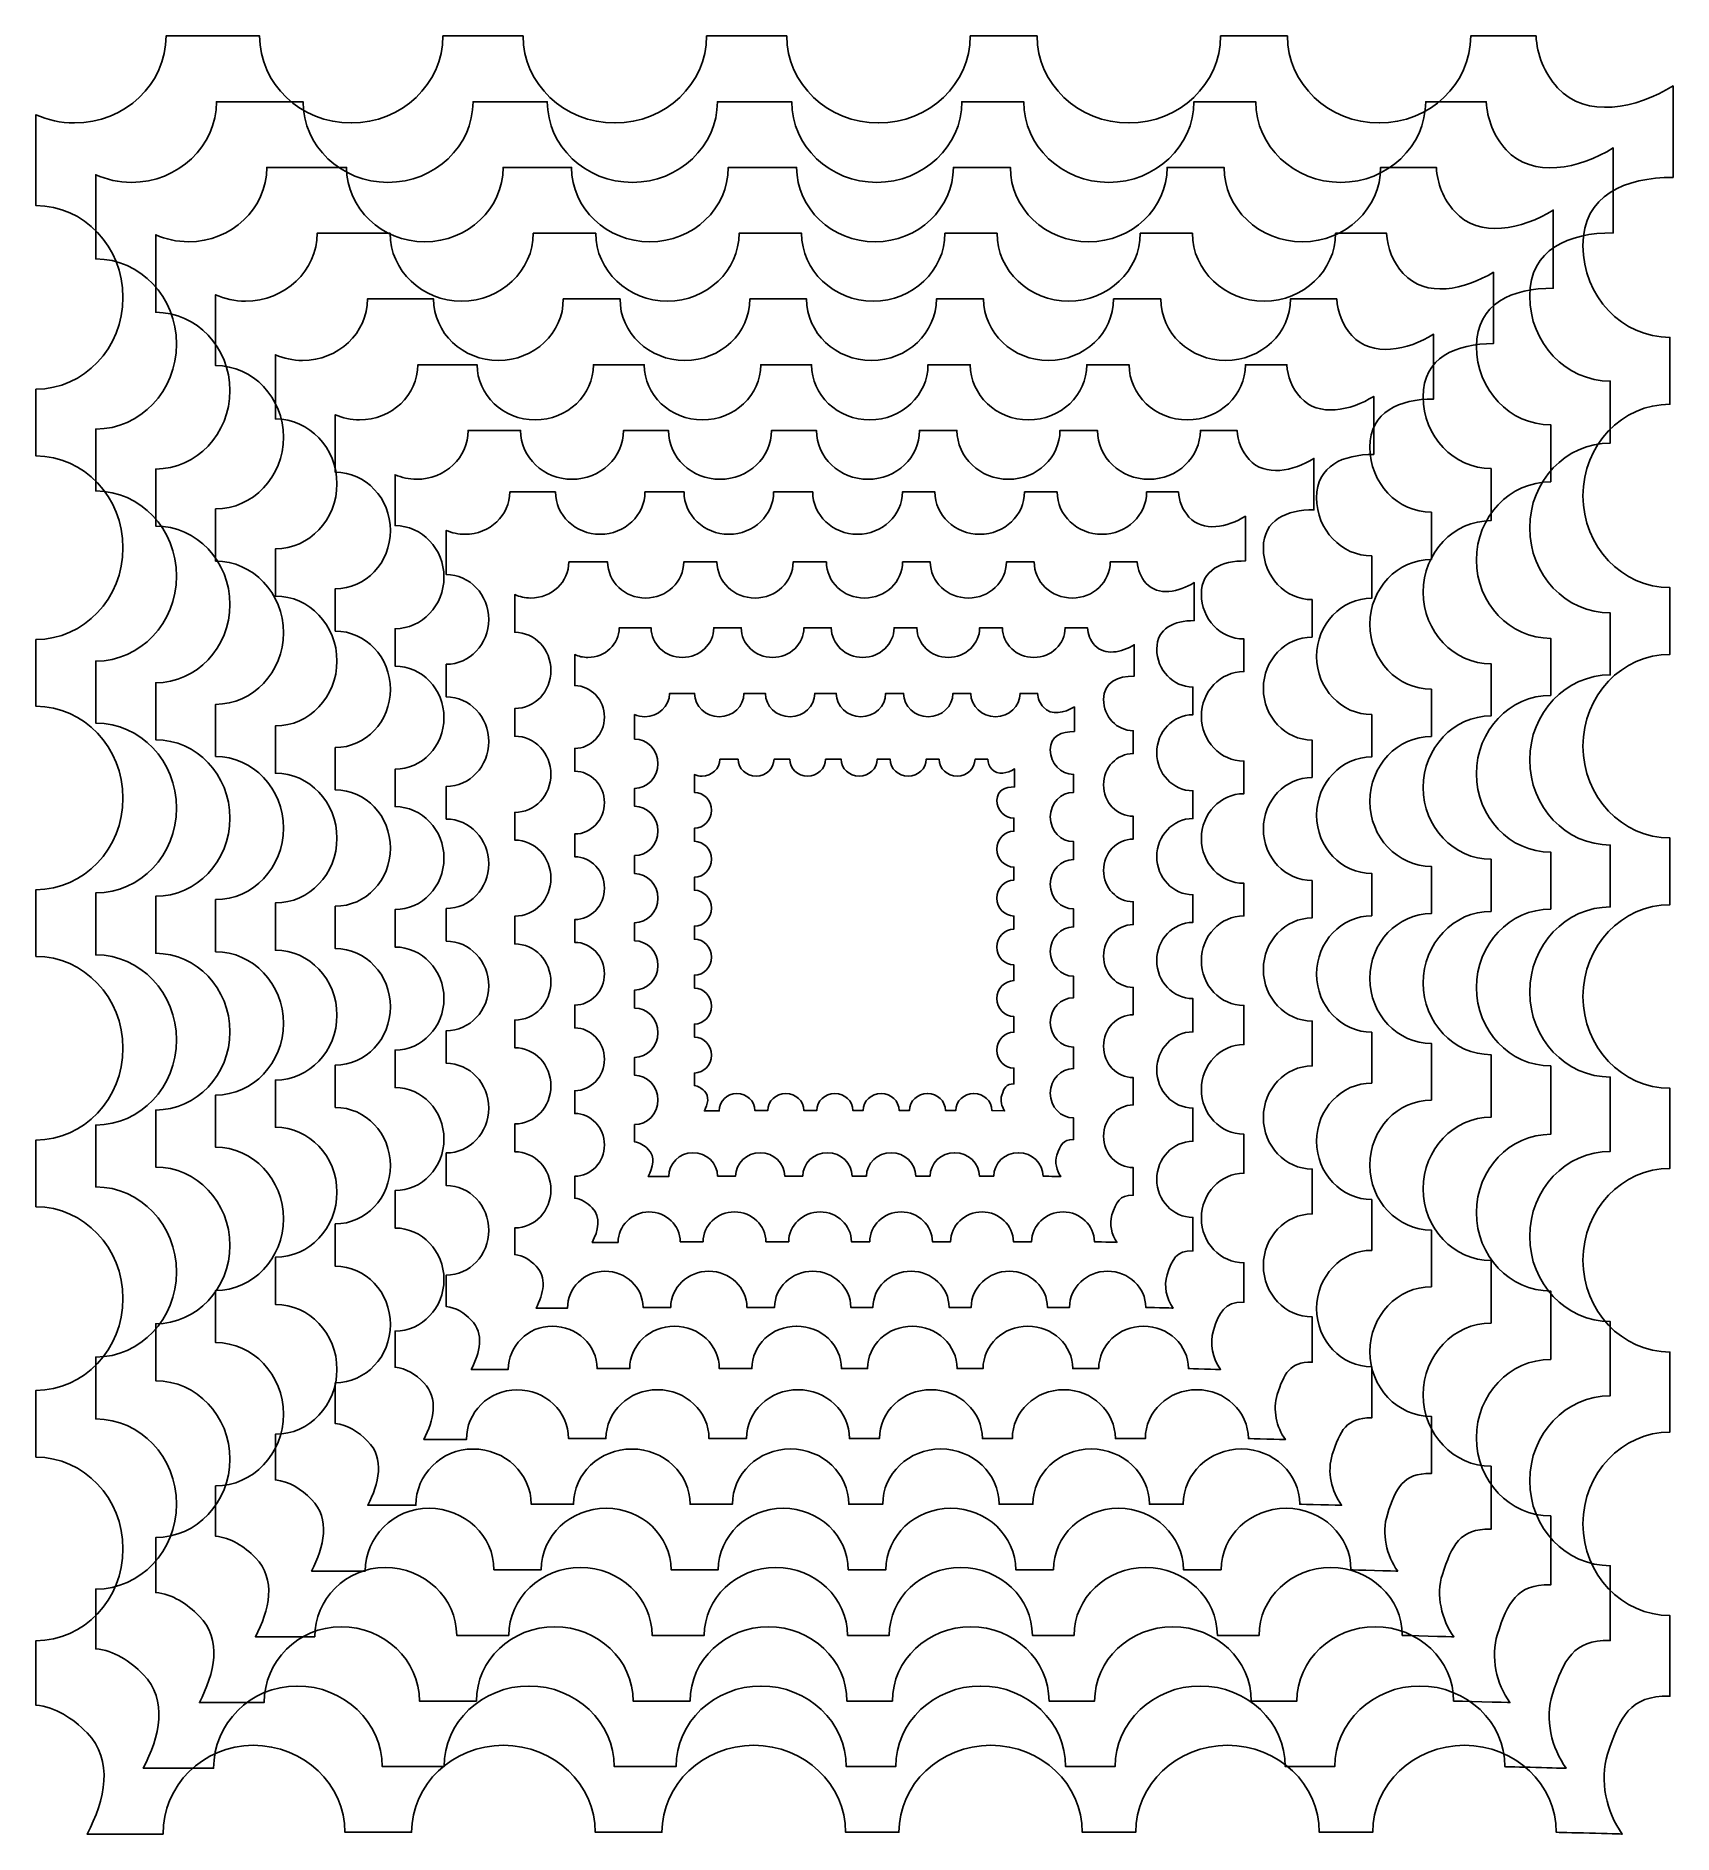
# Model space of a CAD drawing. Header units: centimetres. Extents: x -7.1 to 7.1, y -7.8 to 7.8.
import ezdxf

# ---------------------------------------------------------------- set-up
doc = ezdxf.new("R2010")
doc.units = ezdxf.units.CM
doc.header["$MEASUREMENT"] = 0
doc.layers.add('Layer 1', color=7, linetype='Continuous')

msp = doc.modelspace()

# ---------------------------------------------------------------- linework, layer by layer
at = {"layer": 'Layer 1', "color": 36}
for points, knots in [([(-6.00459, 7.84199), (-6.00459, 7.4231), (-6.3634, 7.08318), (-6.80525, 7.08318), (-6.80525, 7.08318), (-6.80526, 7.08318), (-6.80528, 7.08318), (-6.80529, 7.08318), (-6.80529, 7.08318), (-6.92503, 7.08319), (-7.03802, 7.10941), (-7.14007, 7.15415), (-7.14007, 7.15415), (-7.14007, 7.15415), (-7.14007, 7.15415), (-7.14007, 7.15415), (-7.14007, 7.15415), (-7.14007, 7.15415), (-7.14007, 6.36258), (-7.14007, 6.36258), (-7.14007, 6.36258), (-7.14007, 6.36258), (-7.14007, 6.36258), (-7.14007, 6.36258), (-7.14007, 6.36258), (-6.72118, 6.36258), (-6.38126, 6.00377), (-6.38126, 5.56192), (-6.38126, 5.56192), (-6.38126, 5.56192), (-6.38126, 5.56192), (-6.38126, 5.56192), (-6.38126, 5.56192), (-6.38126, 5.12007), (-6.72118, 4.76126), (-7.14007, 4.76126), (-7.14007, 4.76126), (-7.14007, 4.76126), (-7.14007, 4.76126), (-7.14007, 4.76126), (-7.14007, 4.76126), (-7.14007, 4.76126), (-7.14007, 4.17896), (-7.14007, 4.17896), (-7.14007, 4.17896), (-7.14007, 4.17896), (-7.14007, 4.17896), (-7.14007, 4.17896), (-7.14007, 4.17896), (-6.72118, 4.17896), (-6.38126, 3.82015), (-6.38126, 3.3783), (-6.38126, 3.3783), (-6.38126, 3.3783), (-6.38126, 3.3783), (-6.38126, 3.3783), (-6.38126, 3.3783), (-6.38126, 2.93645), (-6.72118, 2.57764), (-7.14007, 2.57764), (-7.14007, 2.57764), (-7.14007, 2.57764), (-7.14007, 2.57764), (-7.14007, 2.57764), (-7.14007, 2.57764), (-7.14007, 2.57764), (-7.14007, 1.99534), (-7.14007, 1.99534), (-7.14007, 1.99534), (-7.14007, 1.99534), (-7.14007, 1.99534), (-7.14007, 1.99534), (-7.14007, 1.99534), (-6.72118, 1.99534), (-6.38126, 1.63653), (-6.38126, 1.19468), (-6.38126, 1.19468), (-6.38126, 1.19468), (-6.38126, 1.19468), (-6.38126, 1.19468), (-6.38126, 1.19468), (-6.38126, 0.75283), (-6.72118, 0.39584), (-7.14007, 0.39584), (-7.14007, 0.39584), (-7.14007, 0.39584), (-7.14007, 0.39584), (-7.14007, 0.39584), (-7.14007, 0.39584), (-7.14007, 0.39584), (-7.14007, -0.18646), (-7.14007, -0.18646), (-7.14007, -0.18646), (-7.14007, -0.18646), (-7.14007, -0.18646), (-7.14007, -0.18646), (-7.14007, -0.18646), (-6.72118, -0.18646), (-6.38126, -0.54527), (-6.38126, -0.98712), (-6.38126, -0.98712), (-6.38126, -0.98712), (-6.38126, -0.98712), (-6.38126, -0.98712), (-6.38126, -0.98712), (-6.38126, -1.42897), (-6.72118, -1.78778), (-7.14007, -1.78778), (-7.14007, -1.78778), (-7.14007, -1.78778), (-7.14007, -1.78778), (-7.14007, -1.78778), (-7.14007, -1.78778), (-7.14007, -1.78778), (-7.14007, -2.37008), (-7.14007, -2.37008), (-7.14007, -2.37008), (-7.14007, -2.37008), (-7.14007, -2.37008), (-7.14007, -2.37008), (-7.14007, -2.37008), (-6.72118, -2.37008), (-6.38126, -2.72889), (-6.38126, -3.17074), (-6.38126, -3.17074), (-6.38126, -3.17074), (-6.38126, -3.17074), (-6.38126, -3.17074), (-6.38126, -3.17074), (-6.38126, -3.61259), (-6.72118, -3.9714), (-7.14007, -3.9714), (-7.14007, -3.9714), (-7.14007, -3.9714), (-7.14007, -3.9714), (-7.14007, -3.9714), (-7.14007, -3.9714), (-7.14007, -3.9714), (-7.14007, -4.5537), (-7.14007, -4.5537), (-7.14007, -4.5537), (-7.14007, -4.5537), (-7.14007, -4.5537), (-7.14007, -4.5537), (-7.14007, -4.5537), (-6.72118, -4.5537), (-6.38126, -4.91251), (-6.38126, -5.35436), (-6.38126, -5.35436), (-6.38126, -5.35436), (-6.38126, -5.35436), (-6.38126, -5.35436), (-6.38126, -5.35436), (-6.38126, -5.79621), (-6.72118, -6.15502), (-7.14007, -6.15502), (-7.14007, -6.15502), (-7.14007, -6.15502), (-7.14007, -6.15502), (-7.14007, -6.15502), (-7.14007, -6.15502), (-7.14007, -6.15502), (-7.14007, -6.7173), (-7.14007, -6.7173), (-7.14007, -6.7173), (-7.14007, -6.7173), (-7.14007, -6.7173), (-7.14007, -6.7173), (-7.14007, -6.7173), (-6.9699, -6.73162), (-6.82111, -6.8299), (-6.69439, -6.9578), (-6.69439, -6.9578), (-6.69438, -6.95781), (-6.69438, -6.95781), (-6.69437, -6.95782), (-6.69437, -6.95782), (-6.45865, -7.19576), (-6.53877, -7.54576), (-6.69375, -7.84093), (-6.69375, -7.84093), (-6.69375, -7.84093), (-6.69375, -7.84093), (-6.69375, -7.84093), (-6.69375, -7.84093), (-6.69375, -7.84093), (-6.03172, -7.84093), (-6.03172, -7.84093), (-6.03172, -7.84093), (-6.03172, -7.84093), (-6.03172, -7.84093), (-6.03172, -7.84093), (-6.03172, -7.84093), (-6.03172, -7.42204), (-5.68761, -7.06669), (-5.24576, -7.06669), (-5.24576, -7.06669), (-5.24576, -7.06669), (-5.24576, -7.06669), (-5.24576, -7.06669), (-5.24576, -7.06669), (-4.80391, -7.06669), (-4.4451, -7.40661), (-4.4451, -7.8255), (-4.4451, -7.8255), (-4.4451, -7.8255), (-4.4451, -7.8255), (-4.4451, -7.8255), (-4.4451, -7.8255), (-4.4451, -7.8255), (-3.8628, -7.8255), (-3.8628, -7.8255), (-3.8628, -7.8255), (-3.8628, -7.8255), (-3.8628, -7.8255), (-3.8628, -7.8255), (-3.8628, -7.8255), (-3.8628, -7.40661), (-3.50399, -7.06669), (-3.06214, -7.06669), (-3.06214, -7.06669), (-3.06214, -7.06669), (-3.06214, -7.06669), (-3.06214, -7.06669), (-3.06214, -7.06669), (-2.62029, -7.06669), (-2.26148, -7.40661), (-2.26148, -7.8255), (-2.26148, -7.8255), (-2.26148, -7.8255), (-2.26148, -7.8255), (-2.26148, -7.8255), (-2.26148, -7.8255), (-2.26148, -7.8255), (-1.67918, -7.8255), (-1.67918, -7.8255), (-1.67918, -7.8255), (-1.67918, -7.8255), (-1.67918, -7.8255), (-1.67918, -7.8255), (-1.67918, -7.8255), (-1.67918, -7.40661), (-1.32037, -7.06669), (-0.87852, -7.06669), (-0.87852, -7.06669), (-0.87852, -7.06669), (-0.87852, -7.06669), (-0.87852, -7.06669), (-0.87852, -7.06669), (-0.43667, -7.06669), (-0.07786, -7.40661), (-0.07786, -7.8255), (-0.07786, -7.8255), (-0.07786, -7.8255), (-0.07785, -7.8255), (-0.07784, -7.8255), (-0.07784, -7.8255), (-0.07423, -7.8255), (0.38798, -7.8255), (0.38798, -7.8255), (0.38798, -7.8255), (0.38798, -7.8255), (0.38798, -7.8255), (0.38798, -7.8255), (0.38798, -7.8255), (0.38798, -7.40661), (0.74679, -7.06669), (1.18864, -7.06669), (1.18864, -7.06669), (1.18864, -7.06669), (1.18864, -7.06669), (1.18864, -7.06669), (1.18864, -7.06669), (1.63049, -7.06669), (1.98748, -7.40661), (1.98748, -7.8255), (1.98748, -7.8255), (1.98748, -7.8255), (1.98749, -7.8255), (1.9875, -7.8255), (1.9875, -7.8255), (1.99111, -7.8255), (2.45332, -7.8255), (2.45332, -7.8255), (2.45332, -7.8255), (2.45332, -7.82549), (2.45332, -7.82547), (2.45332, -7.82547), (2.45332, -7.82547), (2.45334, -7.4066), (2.81215, -7.0667), (3.25398, -7.0667), (3.25398, -7.0667), (3.25399, -7.0667), (3.25401, -7.0667), (3.25403, -7.0667), (3.25403, -7.0667), (3.69586, -7.06672), (4.05465, -7.40663), (4.05465, -7.82551), (4.05465, -7.82551), (4.05465, -7.82551), (4.05466, -7.82551), (4.05467, -7.82551), (4.05467, -7.82551), (4.05828, -7.82551), (4.52049, -7.82551), (4.52049, -7.82551), (4.52049, -7.82551), (4.52049, -7.8255), (4.52049, -7.82548), (4.52049, -7.82548), (4.52049, -7.82548), (4.52051, -7.40661), (4.87932, -7.06671), (5.32115, -7.06671), (5.32115, -7.06671), (5.32116, -7.06671), (5.32118, -7.06671), (5.3212, -7.06671), (5.3212, -7.06671), (5.76303, -7.06673), (6.12182, -7.40664), (6.12182, -7.82552), (6.12182, -7.82552), (6.12182, -7.82552), (6.12183, -7.82552), (6.12185, -7.82552), (6.12185, -7.82552), (6.12631, -7.82565), (6.69739, -7.84095), (6.69739, -7.84095), (6.69739, -7.84095), (6.69738, -7.84094), (6.69737, -7.84093), (6.69737, -7.84092), (6.69737, -7.84092), (6.55985, -7.65065), (6.49525, -7.37552), (6.56987, -7.14299), (6.56987, -7.14299), (6.56988, -7.14297), (6.56988, -7.14296), (6.56989, -7.14294), (6.56989, -7.14294), (6.67387, -6.8189), (6.76674, -6.63109), (7.10628, -6.63909), (7.10628, -6.63909), (7.10628, -6.63909), (7.10628, -6.63909), (7.10628, -6.63909), (7.10628, -6.63909), (7.10872, -6.63914), (7.11112, -6.63901), (7.11356, -6.63909), (7.11356, -6.63909), (7.11356, -6.63909), (7.11356, -6.63909), (7.11356, -6.63909), (7.11356, -6.63909), (7.11356, -6.63909), (7.11356, -5.93487), (7.11356, -5.93487), (7.11356, -5.93487), (7.11356, -5.93487), (7.11356, -5.93487), (7.11356, -5.93487), (7.11356, -5.93487), (6.69467, -5.93487), (6.35475, -5.57788), (6.35475, -5.13603), (6.35475, -5.13603), (6.35475, -5.13603), (6.35475, -5.13603), (6.35475, -5.13603), (6.35475, -5.13603), (6.35475, -4.69418), (6.69467, -4.33537), (7.11356, -4.33537), (7.11356, -4.33537), (7.11356, -4.33537), (7.11356, -4.33537), (7.11356, -4.33537), (7.11356, -4.33537), (7.11356, -4.33537), (7.11356, -3.63661), (7.11356, -3.63661), (7.11356, -3.63661), (7.11356, -3.63661), (7.11356, -3.63661), (7.11356, -3.63661), (7.11356, -3.63661), (6.69467, -3.63661), (6.35475, -3.2778), (6.35475, -2.83595), (6.35475, -2.83595), (6.35475, -2.83595), (6.35475, -2.83595), (6.35475, -2.83595), (6.35475, -2.83595), (6.35475, -2.3941), (6.69467, -2.03529), (7.11356, -2.03529), (7.11356, -2.03529), (7.11356, -2.03529), (7.11356, -2.03529), (7.11356, -2.03529), (7.11356, -2.03529), (7.11356, -2.03529), (7.11356, -1.33653), (7.11356, -1.33653), (7.11356, -1.33653), (7.11356, -1.33653), (7.11356, -1.33653), (7.11356, -1.33653), (7.11356, -1.33653), (6.69467, -1.33653), (6.35475, -0.97772), (6.35475, -0.53587), (6.35475, -0.53587), (6.35475, -0.53587), (6.35475, -0.53587), (6.35475, -0.53587), (6.35475, -0.53587), (6.35475, -0.09402), (6.69467, 0.26479), (7.11356, 0.26479), (7.11356, 0.26479), (7.11356, 0.26479), (7.11356, 0.2648), (7.11356, 0.26482), (7.11356, 0.26482), (7.11356, 0.26933), (7.11356, 0.84709), (7.11356, 0.84709), (7.11356, 0.84709), (7.11356, 0.84709), (7.11356, 0.84709), (7.11356, 0.84709), (7.11356, 0.84709), (6.69467, 0.84709), (6.35475, 1.2059), (6.35475, 1.64775), (6.35475, 1.64775), (6.35475, 1.64775), (6.35475, 1.64775), (6.35475, 1.64775), (6.35475, 1.64775), (6.35475, 2.0896), (6.69467, 2.44841), (7.11356, 2.44841), (7.11356, 2.44841), (7.11356, 2.44841), (7.11356, 2.44842), (7.11356, 2.44844), (7.11356, 2.44844), (7.11356, 2.45295), (7.11356, 3.03071), (7.11356, 3.03071), (7.11356, 3.03071), (7.11356, 3.03071), (7.11356, 3.03071), (7.11356, 3.03071), (7.11356, 3.03071), (6.69467, 3.03071), (6.35475, 3.38952), (6.35475, 3.83137), (6.35475, 3.83137), (6.35475, 3.83138), (6.35475, 3.8314), (6.35475, 3.83142), (6.35475, 3.83142), (6.35477, 4.27325), (6.69468, 4.63022), (7.11356, 4.63022), (7.11356, 4.63022), (7.11356, 4.63022), (7.11356, 4.63023), (7.11356, 4.63025), (7.11356, 4.63025), (7.11356, 4.63476), (7.11356, 5.21252), (7.11356, 5.21252), (7.11356, 5.21252), (7.11355, 5.21252), (7.11353, 5.21252), (7.11353, 5.21252), (7.11353, 5.21252), (6.69466, 5.21254), (6.35476, 5.57135), (6.35476, 6.01318), (6.35476, 6.01318), (6.35476, 6.01319), (6.35476, 6.01321), (6.35476, 6.01323), (6.35476, 6.01323), (6.35478, 6.45505), (6.72144, 6.60798), (7.14032, 6.60798), (7.14032, 6.60798), (7.14032, 6.60798), (7.14032, 6.60798), (7.14032, 6.60798), (7.14032, 6.60798), (7.14032, 6.60798), (7.14032, 7.40658), (7.14032, 7.40658), (7.14032, 7.40658), (7.14032, 7.40658), (7.14032, 7.40658), (7.14032, 7.40658), (7.14032, 7.40658), (6.82162, 7.20874), (6.38108, 7.11701), (6.13276, 7.39069), (6.13276, 7.39069), (6.13276, 7.39069), (6.13276, 7.39069), (6.13276, 7.39069), (6.13276, 7.39069), (6.01647, 7.51885), (5.95471, 7.67834), (5.94533, 7.84197), (5.94533, 7.84197), (5.94533, 7.84197), (5.94533, 7.84197), (5.94533, 7.84197), (5.94533, 7.84197), (5.94533, 7.84197), (5.37577, 7.84197), (5.37577, 7.84197), (5.37577, 7.84197), (5.37577, 7.84197), (5.37577, 7.84197), (5.37577, 7.84197), (5.37577, 7.84197), (5.37577, 7.42308), (5.01878, 7.08316), (4.57693, 7.08316), (4.57693, 7.08316), (4.57693, 7.08316), (4.57693, 7.08316), (4.57693, 7.08316), (4.57693, 7.08316), (4.13508, 7.08316), (3.77627, 7.42308), (3.77627, 7.84197), (3.77627, 7.84197), (3.77627, 7.84197), (3.77627, 7.84197), (3.77627, 7.84197), (3.77627, 7.84197), (3.77627, 7.84197), (3.19397, 7.84197), (3.19397, 7.84197), (3.19397, 7.84197), (3.19397, 7.84197), (3.19397, 7.84197), (3.19397, 7.84197), (3.19397, 7.84197), (3.19397, 7.42308), (2.83516, 7.08316), (2.39331, 7.08316), (2.39331, 7.08316), (2.39331, 7.08316), (2.39331, 7.08316), (2.39331, 7.08316), (2.39331, 7.08316), (1.95146, 7.08316), (1.59265, 7.42308), (1.59265, 7.84197), (1.59265, 7.84197), (1.59265, 7.84197), (1.59265, 7.84197), (1.59265, 7.84197), (1.59265, 7.84197), (1.59265, 7.84197), (1.01035, 7.84197), (1.01035, 7.84197), (1.01035, 7.84197), (1.01035, 7.84197), (1.01035, 7.84197), (1.01035, 7.84197), (1.01035, 7.84197), (1.01035, 7.42308), (0.65154, 7.08316), (0.20969, 7.08316), (0.20969, 7.08316), (0.20969, 7.08316), (0.20969, 7.08316), (0.20969, 7.08316), (0.20969, 7.08316), (-0.23216, 7.08316), (-0.59097, 7.42308), (-0.59097, 7.84197), (-0.59097, 7.84197), (-0.59097, 7.84197), (-0.59098, 7.84197), (-0.591, 7.84197), (-0.591, 7.84197), (-0.59642, 7.84197), (-1.28973, 7.84197), (-1.28973, 7.84197), (-1.28973, 7.84197), (-1.28973, 7.84197), (-1.28973, 7.84197), (-1.28973, 7.84197), (-1.28973, 7.84197), (-1.28973, 7.42308), (-1.64854, 7.08316), (-2.09039, 7.08316), (-2.09039, 7.08316), (-2.09039, 7.08316), (-2.09039, 7.08316), (-2.09039, 7.08316), (-2.09039, 7.08316), (-2.53224, 7.08316), (-2.89105, 7.42308), (-2.89105, 7.84197), (-2.89105, 7.84197), (-2.89105, 7.84197), (-2.89106, 7.84197), (-2.89108, 7.84197), (-2.89108, 7.84197), (-2.8965, 7.84197), (-3.58981, 7.84197), (-3.58981, 7.84197), (-3.58981, 7.84197), (-3.58981, 7.84197), (-3.58981, 7.84197), (-3.58981, 7.84197), (-3.58981, 7.84197), (-3.58981, 7.42308), (-3.94862, 7.08316), (-4.39047, 7.08316), (-4.39047, 7.08316), (-4.39047, 7.08316), (-4.39047, 7.08316), (-4.39047, 7.08316), (-4.39047, 7.08316), (-4.83232, 7.08316), (-5.18931, 7.42308), (-5.18931, 7.84197), (-5.18931, 7.84197), (-5.18931, 7.84197), (-5.18932, 7.84197), (-5.18934, 7.84197), (-5.18934, 7.84197), (-5.19566, 7.84197), (-6.00452, 7.84197), (-6.00452, 7.84197), (-6.00452, 7.84197), (-6.00452, 7.84197), (-6.00452, 7.84197), (-6.00452, 7.84197), (-6.00452, 7.84197), (-6.00452, 7.84197), (-6.00459, 7.84199), (-6.00459, 7.84199)], [0, 0, 0, 0, 0.0060241, 0.0060241, 0.0060241, 0.0060241, 0.01204819, 0.01204819, 0.01204819, 0.01204819, 0.01807229, 0.01807229, 0.01807229, 0.01807229, 0.02409639, 0.02409639, 0.02409639, 0.02409639, 0.03012048, 0.03012048, 0.03012048, 0.03012048, 0.03614458, 0.03614458, 0.03614458, 0.03614458, 0.04216867, 0.04216867, 0.04216867, 0.04216867, 0.04819277, 0.04819277, 0.04819277, 0.04819277, 0.05421687, 0.05421687, 0.05421687, 0.05421687, 0.06024096, 0.06024096, 0.06024096, 0.06024096, 0.06626506, 0.06626506, 0.06626506, 0.06626506, 0.07228916, 0.07228916, 0.07228916, 0.07228916, 0.07831325, 0.07831325, 0.07831325, 0.07831325, 0.08433735, 0.08433735, 0.08433735, 0.08433735, 0.09036145, 0.09036145, 0.09036145, 0.09036145, 0.09638554, 0.09638554, 0.09638554, 0.09638554, 0.10240964, 0.10240964, 0.10240964, 0.10240964, 0.10843373, 0.10843373, 0.10843373, 0.10843373, 0.11445783, 0.11445783, 0.11445783, 0.11445783, 0.12048193, 0.12048193, 0.12048193, 0.12048193, 0.12650602, 0.12650602, 0.12650602, 0.12650602, 0.13253012, 0.13253012, 0.13253012, 0.13253012, 0.13855422, 0.13855422, 0.13855422, 0.13855422, 0.14457831, 0.14457831, 0.14457831, 0.14457831, 0.15060241, 0.15060241, 0.15060241, 0.15060241, 0.15662651, 0.15662651, 0.15662651, 0.15662651, 0.1626506, 0.1626506, 0.1626506, 0.1626506, 0.1686747, 0.1686747, 0.1686747, 0.1686747, 0.1746988, 0.1746988, 0.1746988, 0.1746988, 0.18072289, 0.18072289, 0.18072289, 0.18072289, 0.18674699, 0.18674699, 0.18674699, 0.18674699, 0.19277108, 0.19277108, 0.19277108, 0.19277108, 0.19879518, 0.19879518, 0.19879518, 0.19879518, 0.20481928, 0.20481928, 0.20481928, 0.20481928, 0.21084337, 0.21084337, 0.21084337, 0.21084337, 0.21686747, 0.21686747, 0.21686747, 0.21686747, 0.22289157, 0.22289157, 0.22289157, 0.22289157, 0.22891566, 0.22891566, 0.22891566, 0.22891566, 0.23493976, 0.23493976, 0.23493976, 0.23493976, 0.24096386, 0.24096386, 0.24096386, 0.24096386, 0.24698795, 0.24698795, 0.24698795, 0.24698795, 0.25301205, 0.25301205, 0.25301205, 0.25301205, 0.25903614, 0.25903614, 0.25903614, 0.25903614, 0.26506024, 0.26506024, 0.26506024, 0.26506024, 0.27108434, 0.27108434, 0.27108434, 0.27108434, 0.27710843, 0.27710843, 0.27710843, 0.27710843, 0.28313253, 0.28313253, 0.28313253, 0.28313253, 0.28915663, 0.28915663, 0.28915663, 0.28915663, 0.29518072, 0.29518072, 0.29518072, 0.29518072, 0.30120482, 0.30120482, 0.30120482, 0.30120482, 0.30722892, 0.30722892, 0.30722892, 0.30722892, 0.31325301, 0.31325301, 0.31325301, 0.31325301, 0.31927711, 0.31927711, 0.31927711, 0.31927711, 0.3253012, 0.3253012, 0.3253012, 0.3253012, 0.3313253, 0.3313253, 0.3313253, 0.3313253, 0.3373494, 0.3373494, 0.3373494, 0.3373494, 0.34337349, 0.34337349, 0.34337349, 0.34337349, 0.34939759, 0.34939759, 0.34939759, 0.34939759, 0.35542169, 0.35542169, 0.35542169, 0.35542169, 0.36144578, 0.36144578, 0.36144578, 0.36144578, 0.36746988, 0.36746988, 0.36746988, 0.36746988, 0.37349398, 0.37349398, 0.37349398, 0.37349398, 0.37951807, 0.37951807, 0.37951807, 0.37951807, 0.38554217, 0.38554217, 0.38554217, 0.38554217, 0.39156627, 0.39156627, 0.39156627, 0.39156627, 0.39759036, 0.39759036, 0.39759036, 0.39759036, 0.40361446, 0.40361446, 0.40361446, 0.40361446, 0.40963855, 0.40963855, 0.40963855, 0.40963855, 0.41566265, 0.41566265, 0.41566265, 0.41566265, 0.42168675, 0.42168675, 0.42168675, 0.42168675, 0.42771084, 0.42771084, 0.42771084, 0.42771084, 0.43373494, 0.43373494, 0.43373494, 0.43373494, 0.43975904, 0.43975904, 0.43975904, 0.43975904, 0.44578313, 0.44578313, 0.44578313, 0.44578313, 0.45180723, 0.45180723, 0.45180723, 0.45180723, 0.45783133, 0.45783133, 0.45783133, 0.45783133, 0.46385542, 0.46385542, 0.46385542, 0.46385542, 0.46987952, 0.46987952, 0.46987952, 0.46987952, 0.47590361, 0.47590361, 0.47590361, 0.47590361, 0.48192771, 0.48192771, 0.48192771, 0.48192771, 0.48795181, 0.48795181, 0.48795181, 0.48795181, 0.4939759, 0.4939759, 0.4939759, 0.4939759, 0.5, 0.5, 0.5, 0.5, 0.5060241, 0.5060241, 0.5060241, 0.5060241, 0.51204819, 0.51204819, 0.51204819, 0.51204819, 0.51807229, 0.51807229, 0.51807229, 0.51807229, 0.52409639, 0.52409639, 0.52409639, 0.52409639, 0.53012048, 0.53012048, 0.53012048, 0.53012048, 0.53614458, 0.53614458, 0.53614458, 0.53614458, 0.54216867, 0.54216867, 0.54216867, 0.54216867, 0.54819277, 0.54819277, 0.54819277, 0.54819277, 0.55421687, 0.55421687, 0.55421687, 0.55421687, 0.56024096, 0.56024096, 0.56024096, 0.56024096, 0.56626506, 0.56626506, 0.56626506, 0.56626506, 0.57228916, 0.57228916, 0.57228916, 0.57228916, 0.57831325, 0.57831325, 0.57831325, 0.57831325, 0.58433735, 0.58433735, 0.58433735, 0.58433735, 0.59036145, 0.59036145, 0.59036145, 0.59036145, 0.59638554, 0.59638554, 0.59638554, 0.59638554, 0.60240964, 0.60240964, 0.60240964, 0.60240964, 0.60843373, 0.60843373, 0.60843373, 0.60843373, 0.61445783, 0.61445783, 0.61445783, 0.61445783, 0.62048193, 0.62048193, 0.62048193, 0.62048193, 0.62650602, 0.62650602, 0.62650602, 0.62650602, 0.63253012, 0.63253012, 0.63253012, 0.63253012, 0.63855422, 0.63855422, 0.63855422, 0.63855422, 0.64457831, 0.64457831, 0.64457831, 0.64457831, 0.65060241, 0.65060241, 0.65060241, 0.65060241, 0.65662651, 0.65662651, 0.65662651, 0.65662651, 0.6626506, 0.6626506, 0.6626506, 0.6626506, 0.6686747, 0.6686747, 0.6686747, 0.6686747, 0.6746988, 0.6746988, 0.6746988, 0.6746988, 0.68072289, 0.68072289, 0.68072289, 0.68072289, 0.68674699, 0.68674699, 0.68674699, 0.68674699, 0.69277108, 0.69277108, 0.69277108, 0.69277108, 0.69879518, 0.69879518, 0.69879518, 0.69879518, 0.70481928, 0.70481928, 0.70481928, 0.70481928, 0.71084337, 0.71084337, 0.71084337, 0.71084337, 0.71686747, 0.71686747, 0.71686747, 0.71686747, 0.72289157, 0.72289157, 0.72289157, 0.72289157, 0.72891566, 0.72891566, 0.72891566, 0.72891566, 0.73493976, 0.73493976, 0.73493976, 0.73493976, 0.74096386, 0.74096386, 0.74096386, 0.74096386, 0.74698795, 0.74698795, 0.74698795, 0.74698795, 0.75301205, 0.75301205, 0.75301205, 0.75301205, 0.75903614, 0.75903614, 0.75903614, 0.75903614, 0.76506024, 0.76506024, 0.76506024, 0.76506024, 0.77108434, 0.77108434, 0.77108434, 0.77108434, 0.77710843, 0.77710843, 0.77710843, 0.77710843, 0.78313253, 0.78313253, 0.78313253, 0.78313253, 0.78915663, 0.78915663, 0.78915663, 0.78915663, 0.79518072, 0.79518072, 0.79518072, 0.79518072, 0.80120482, 0.80120482, 0.80120482, 0.80120482, 0.80722892, 0.80722892, 0.80722892, 0.80722892, 0.81325301, 0.81325301, 0.81325301, 0.81325301, 0.81927711, 0.81927711, 0.81927711, 0.81927711, 0.8253012, 0.8253012, 0.8253012, 0.8253012, 0.8313253, 0.8313253, 0.8313253, 0.8313253, 0.8373494, 0.8373494, 0.8373494, 0.8373494, 0.84337349, 0.84337349, 0.84337349, 0.84337349, 0.84939759, 0.84939759, 0.84939759, 0.84939759, 0.85542169, 0.85542169, 0.85542169, 0.85542169, 0.86144578, 0.86144578, 0.86144578, 0.86144578, 0.86746988, 0.86746988, 0.86746988, 0.86746988, 0.87349398, 0.87349398, 0.87349398, 0.87349398, 0.87951807, 0.87951807, 0.87951807, 0.87951807, 0.88554217, 0.88554217, 0.88554217, 0.88554217, 0.89156627, 0.89156627, 0.89156627, 0.89156627, 0.89759036, 0.89759036, 0.89759036, 0.89759036, 0.90361446, 0.90361446, 0.90361446, 0.90361446, 0.90963855, 0.90963855, 0.90963855, 0.90963855, 0.91566265, 0.91566265, 0.91566265, 0.91566265, 0.92168675, 0.92168675, 0.92168675, 0.92168675, 0.92771084, 0.92771084, 0.92771084, 0.92771084, 0.93373494, 0.93373494, 0.93373494, 0.93373494, 0.93975904, 0.93975904, 0.93975904, 0.93975904, 0.94578313, 0.94578313, 0.94578313, 0.94578313, 0.95180723, 0.95180723, 0.95180723, 0.95180723, 0.95783133, 0.95783133, 0.95783133, 0.95783133, 0.96385542, 0.96385542, 0.96385542, 0.96385542, 0.96987952, 0.96987952, 0.96987952, 0.96987952, 0.97590361, 0.97590361, 0.97590361, 0.97590361, 0.98192771, 0.98192771, 0.98192771, 0.98192771, 0.98795181, 0.98795181, 0.98795181, 0.98795181, 1, 1, 1, 1]), ([(-6.00459, 7.84199), (-6.00459, 7.84199), (-6.00459, 7.84199), (-6.00459, 7.84199), (-6.00459, 7.84199), (-6.00459, 7.84199), (-6.00459, 7.84199), (-6.00459, 7.84199)], [0, 0, 0, 0, 0.33333333, 0.33333333, 0.33333333, 0.33333333, 1, 1, 1, 1])]:
    msp.add_open_spline(points, degree=3, knots=knots, dxfattribs=at)
at = {"layer": 'Layer 1', "lineweight": 25}
for points, knots in [([(-6.00459, 7.84199), (-6.00459, 7.4231), (-6.3634, 7.08318), (-6.80525, 7.08318), (-6.80525, 7.08318), (-6.80526, 7.08318), (-6.80528, 7.08318), (-6.80529, 7.08318), (-6.80529, 7.08318), (-6.92503, 7.08319), (-7.03802, 7.10941), (-7.14007, 7.15415), (-7.14007, 7.15415), (-7.14007, 7.15415), (-7.14007, 7.15415), (-7.14007, 7.15415), (-7.14007, 7.15415), (-7.14007, 7.15415), (-7.14007, 6.36258), (-7.14007, 6.36258), (-7.14007, 6.36258), (-7.14007, 6.36258), (-7.14007, 6.36258), (-7.14007, 6.36258), (-7.14007, 6.36258), (-6.72118, 6.36258), (-6.38126, 6.00377), (-6.38126, 5.56192), (-6.38126, 5.56192), (-6.38126, 5.56192), (-6.38126, 5.56192), (-6.38126, 5.56192), (-6.38126, 5.56192), (-6.38126, 5.12007), (-6.72118, 4.76126), (-7.14007, 4.76126), (-7.14007, 4.76126), (-7.14007, 4.76126), (-7.14007, 4.76126), (-7.14007, 4.76126), (-7.14007, 4.76126), (-7.14007, 4.76126), (-7.14007, 4.17896), (-7.14007, 4.17896), (-7.14007, 4.17896), (-7.14007, 4.17896), (-7.14007, 4.17896), (-7.14007, 4.17896), (-7.14007, 4.17896), (-6.72118, 4.17896), (-6.38126, 3.82015), (-6.38126, 3.3783), (-6.38126, 3.3783), (-6.38126, 3.3783), (-6.38126, 3.3783), (-6.38126, 3.3783), (-6.38126, 3.3783), (-6.38126, 2.93645), (-6.72118, 2.57764), (-7.14007, 2.57764), (-7.14007, 2.57764), (-7.14007, 2.57764), (-7.14007, 2.57764), (-7.14007, 2.57764), (-7.14007, 2.57764), (-7.14007, 2.57764), (-7.14007, 1.99534), (-7.14007, 1.99534), (-7.14007, 1.99534), (-7.14007, 1.99534), (-7.14007, 1.99534), (-7.14007, 1.99534), (-7.14007, 1.99534), (-6.72118, 1.99534), (-6.38126, 1.63653), (-6.38126, 1.19468), (-6.38126, 1.19468), (-6.38126, 1.19468), (-6.38126, 1.19468), (-6.38126, 1.19468), (-6.38126, 1.19468), (-6.38126, 0.75283), (-6.72118, 0.39584), (-7.14007, 0.39584), (-7.14007, 0.39584), (-7.14007, 0.39584), (-7.14007, 0.39584), (-7.14007, 0.39584), (-7.14007, 0.39584), (-7.14007, 0.39584), (-7.14007, -0.18646), (-7.14007, -0.18646), (-7.14007, -0.18646), (-7.14007, -0.18646), (-7.14007, -0.18646), (-7.14007, -0.18646), (-7.14007, -0.18646), (-6.72118, -0.18646), (-6.38126, -0.54527), (-6.38126, -0.98712), (-6.38126, -0.98712), (-6.38126, -0.98712), (-6.38126, -0.98712), (-6.38126, -0.98712), (-6.38126, -0.98712), (-6.38126, -1.42897), (-6.72118, -1.78778), (-7.14007, -1.78778), (-7.14007, -1.78778), (-7.14007, -1.78778), (-7.14007, -1.78778), (-7.14007, -1.78778), (-7.14007, -1.78778), (-7.14007, -1.78778), (-7.14007, -2.37008), (-7.14007, -2.37008), (-7.14007, -2.37008), (-7.14007, -2.37008), (-7.14007, -2.37008), (-7.14007, -2.37008), (-7.14007, -2.37008), (-6.72118, -2.37008), (-6.38126, -2.72889), (-6.38126, -3.17074), (-6.38126, -3.17074), (-6.38126, -3.17074), (-6.38126, -3.17074), (-6.38126, -3.17074), (-6.38126, -3.17074), (-6.38126, -3.61259), (-6.72118, -3.9714), (-7.14007, -3.9714), (-7.14007, -3.9714), (-7.14007, -3.9714), (-7.14007, -3.9714), (-7.14007, -3.9714), (-7.14007, -3.9714), (-7.14007, -3.9714), (-7.14007, -4.5537), (-7.14007, -4.5537), (-7.14007, -4.5537), (-7.14007, -4.5537), (-7.14007, -4.5537), (-7.14007, -4.5537), (-7.14007, -4.5537), (-6.72118, -4.5537), (-6.38126, -4.91251), (-6.38126, -5.35436), (-6.38126, -5.35436), (-6.38126, -5.35436), (-6.38126, -5.35436), (-6.38126, -5.35436), (-6.38126, -5.35436), (-6.38126, -5.79621), (-6.72118, -6.15502), (-7.14007, -6.15502), (-7.14007, -6.15502), (-7.14007, -6.15502), (-7.14007, -6.15502), (-7.14007, -6.15502), (-7.14007, -6.15502), (-7.14007, -6.15502), (-7.14007, -6.7173), (-7.14007, -6.7173), (-7.14007, -6.7173), (-7.14007, -6.7173), (-7.14007, -6.7173), (-7.14007, -6.7173), (-7.14007, -6.7173), (-6.9699, -6.73162), (-6.82111, -6.8299), (-6.69439, -6.9578), (-6.69439, -6.9578), (-6.69438, -6.95781), (-6.69438, -6.95781), (-6.69437, -6.95782), (-6.69437, -6.95782), (-6.45865, -7.19576), (-6.53877, -7.54576), (-6.69375, -7.84093), (-6.69375, -7.84093), (-6.69375, -7.84093), (-6.69375, -7.84093), (-6.69375, -7.84093), (-6.69375, -7.84093), (-6.69375, -7.84093), (-6.03172, -7.84093), (-6.03172, -7.84093), (-6.03172, -7.84093), (-6.03172, -7.84093), (-6.03172, -7.84093), (-6.03172, -7.84093), (-6.03172, -7.84093), (-6.03172, -7.42204), (-5.68761, -7.06669), (-5.24576, -7.06669), (-5.24576, -7.06669), (-5.24576, -7.06669), (-5.24576, -7.06669), (-5.24576, -7.06669), (-5.24576, -7.06669), (-4.80391, -7.06669), (-4.4451, -7.40661), (-4.4451, -7.8255), (-4.4451, -7.8255), (-4.4451, -7.8255), (-4.4451, -7.8255), (-4.4451, -7.8255), (-4.4451, -7.8255), (-4.4451, -7.8255), (-3.8628, -7.8255), (-3.8628, -7.8255), (-3.8628, -7.8255), (-3.8628, -7.8255), (-3.8628, -7.8255), (-3.8628, -7.8255), (-3.8628, -7.8255), (-3.8628, -7.40661), (-3.50399, -7.06669), (-3.06214, -7.06669), (-3.06214, -7.06669), (-3.06214, -7.06669), (-3.06214, -7.06669), (-3.06214, -7.06669), (-3.06214, -7.06669), (-2.62029, -7.06669), (-2.26148, -7.40661), (-2.26148, -7.8255), (-2.26148, -7.8255), (-2.26148, -7.8255), (-2.26148, -7.8255), (-2.26148, -7.8255), (-2.26148, -7.8255), (-2.26148, -7.8255), (-1.67918, -7.8255), (-1.67918, -7.8255), (-1.67918, -7.8255), (-1.67918, -7.8255), (-1.67918, -7.8255), (-1.67918, -7.8255), (-1.67918, -7.8255), (-1.67918, -7.40661), (-1.32037, -7.06669), (-0.87852, -7.06669), (-0.87852, -7.06669), (-0.87852, -7.06669), (-0.87852, -7.06669), (-0.87852, -7.06669), (-0.87852, -7.06669), (-0.43667, -7.06669), (-0.07786, -7.40661), (-0.07786, -7.8255), (-0.07786, -7.8255), (-0.07786, -7.8255), (-0.07785, -7.8255), (-0.07784, -7.8255), (-0.07784, -7.8255), (-0.07423, -7.8255), (0.38798, -7.8255), (0.38798, -7.8255), (0.38798, -7.8255), (0.38798, -7.8255), (0.38798, -7.8255), (0.38798, -7.8255), (0.38798, -7.8255), (0.38798, -7.40661), (0.74679, -7.06669), (1.18864, -7.06669), (1.18864, -7.06669), (1.18864, -7.06669), (1.18864, -7.06669), (1.18864, -7.06669), (1.18864, -7.06669), (1.63049, -7.06669), (1.98748, -7.40661), (1.98748, -7.8255), (1.98748, -7.8255), (1.98748, -7.8255), (1.98749, -7.8255), (1.9875, -7.8255), (1.9875, -7.8255), (1.99111, -7.8255), (2.45332, -7.8255), (2.45332, -7.8255), (2.45332, -7.8255), (2.45332, -7.82549), (2.45332, -7.82547), (2.45332, -7.82547), (2.45332, -7.82547), (2.45334, -7.4066), (2.81215, -7.0667), (3.25398, -7.0667), (3.25398, -7.0667), (3.25399, -7.0667), (3.25401, -7.0667), (3.25403, -7.0667), (3.25403, -7.0667), (3.69586, -7.06672), (4.05465, -7.40663), (4.05465, -7.82551), (4.05465, -7.82551), (4.05465, -7.82551), (4.05466, -7.82551), (4.05467, -7.82551), (4.05467, -7.82551), (4.05828, -7.82551), (4.52049, -7.82551), (4.52049, -7.82551), (4.52049, -7.82551), (4.52049, -7.8255), (4.52049, -7.82548), (4.52049, -7.82548), (4.52049, -7.82548), (4.52051, -7.40661), (4.87932, -7.06671), (5.32115, -7.06671), (5.32115, -7.06671), (5.32116, -7.06671), (5.32118, -7.06671), (5.3212, -7.06671), (5.3212, -7.06671), (5.76303, -7.06673), (6.12182, -7.40664), (6.12182, -7.82552), (6.12182, -7.82552), (6.12182, -7.82552), (6.12183, -7.82552), (6.12185, -7.82552), (6.12185, -7.82552), (6.12631, -7.82565), (6.69739, -7.84095), (6.69739, -7.84095), (6.69739, -7.84095), (6.69738, -7.84094), (6.69737, -7.84093), (6.69737, -7.84092), (6.69737, -7.84092), (6.55985, -7.65065), (6.49525, -7.37552), (6.56987, -7.14299), (6.56987, -7.14299), (6.56988, -7.14297), (6.56988, -7.14296), (6.56989, -7.14294), (6.56989, -7.14294), (6.67387, -6.8189), (6.76674, -6.63109), (7.10628, -6.63909), (7.10628, -6.63909), (7.10628, -6.63909), (7.10628, -6.63909), (7.10628, -6.63909), (7.10628, -6.63909), (7.10872, -6.63914), (7.11112, -6.63901), (7.11356, -6.63909), (7.11356, -6.63909), (7.11356, -6.63909), (7.11356, -6.63909), (7.11356, -6.63909), (7.11356, -6.63909), (7.11356, -6.63909), (7.11356, -5.93487), (7.11356, -5.93487), (7.11356, -5.93487), (7.11356, -5.93487), (7.11356, -5.93487), (7.11356, -5.93487), (7.11356, -5.93487), (6.69467, -5.93487), (6.35475, -5.57788), (6.35475, -5.13603), (6.35475, -5.13603), (6.35475, -5.13603), (6.35475, -5.13603), (6.35475, -5.13603), (6.35475, -5.13603), (6.35475, -4.69418), (6.69467, -4.33537), (7.11356, -4.33537), (7.11356, -4.33537), (7.11356, -4.33537), (7.11356, -4.33537), (7.11356, -4.33537), (7.11356, -4.33537), (7.11356, -4.33537), (7.11356, -3.63661), (7.11356, -3.63661), (7.11356, -3.63661), (7.11356, -3.63661), (7.11356, -3.63661), (7.11356, -3.63661), (7.11356, -3.63661), (6.69467, -3.63661), (6.35475, -3.2778), (6.35475, -2.83595), (6.35475, -2.83595), (6.35475, -2.83595), (6.35475, -2.83595), (6.35475, -2.83595), (6.35475, -2.83595), (6.35475, -2.3941), (6.69467, -2.03529), (7.11356, -2.03529), (7.11356, -2.03529), (7.11356, -2.03529), (7.11356, -2.03529), (7.11356, -2.03529), (7.11356, -2.03529), (7.11356, -2.03529), (7.11356, -1.33653), (7.11356, -1.33653), (7.11356, -1.33653), (7.11356, -1.33653), (7.11356, -1.33653), (7.11356, -1.33653), (7.11356, -1.33653), (6.69467, -1.33653), (6.35475, -0.97772), (6.35475, -0.53587), (6.35475, -0.53587), (6.35475, -0.53587), (6.35475, -0.53587), (6.35475, -0.53587), (6.35475, -0.53587), (6.35475, -0.09402), (6.69467, 0.26479), (7.11356, 0.26479), (7.11356, 0.26479), (7.11356, 0.26479), (7.11356, 0.2648), (7.11356, 0.26482), (7.11356, 0.26482), (7.11356, 0.26933), (7.11356, 0.84709), (7.11356, 0.84709), (7.11356, 0.84709), (7.11356, 0.84709), (7.11356, 0.84709), (7.11356, 0.84709), (7.11356, 0.84709), (6.69467, 0.84709), (6.35475, 1.2059), (6.35475, 1.64775), (6.35475, 1.64775), (6.35475, 1.64775), (6.35475, 1.64775), (6.35475, 1.64775), (6.35475, 1.64775), (6.35475, 2.0896), (6.69467, 2.44841), (7.11356, 2.44841), (7.11356, 2.44841), (7.11356, 2.44841), (7.11356, 2.44842), (7.11356, 2.44844), (7.11356, 2.44844), (7.11356, 2.45295), (7.11356, 3.03071), (7.11356, 3.03071), (7.11356, 3.03071), (7.11356, 3.03071), (7.11356, 3.03071), (7.11356, 3.03071), (7.11356, 3.03071), (6.69467, 3.03071), (6.35475, 3.38952), (6.35475, 3.83137), (6.35475, 3.83137), (6.35475, 3.83138), (6.35475, 3.8314), (6.35475, 3.83142), (6.35475, 3.83142), (6.35477, 4.27325), (6.69468, 4.63022), (7.11356, 4.63022), (7.11356, 4.63022), (7.11356, 4.63022), (7.11356, 4.63023), (7.11356, 4.63025), (7.11356, 4.63025), (7.11356, 4.63476), (7.11356, 5.21252), (7.11356, 5.21252), (7.11356, 5.21252), (7.11355, 5.21252), (7.11353, 5.21252), (7.11353, 5.21252), (7.11353, 5.21252), (6.69466, 5.21254), (6.35476, 5.57135), (6.35476, 6.01318), (6.35476, 6.01318), (6.35476, 6.01319), (6.35476, 6.01321), (6.35476, 6.01323), (6.35476, 6.01323), (6.35478, 6.45505), (6.72144, 6.60798), (7.14032, 6.60798), (7.14032, 6.60798), (7.14032, 6.60798), (7.14032, 6.60798), (7.14032, 6.60798), (7.14032, 6.60798), (7.14032, 6.60798), (7.14032, 7.40658), (7.14032, 7.40658), (7.14032, 7.40658), (7.14032, 7.40658), (7.14032, 7.40658), (7.14032, 7.40658), (7.14032, 7.40658), (6.82162, 7.20874), (6.38108, 7.11701), (6.13276, 7.39069), (6.13276, 7.39069), (6.13276, 7.39069), (6.13276, 7.39069), (6.13276, 7.39069), (6.13276, 7.39069), (6.01647, 7.51885), (5.95471, 7.67834), (5.94533, 7.84197), (5.94533, 7.84197), (5.94533, 7.84197), (5.94533, 7.84197), (5.94533, 7.84197), (5.94533, 7.84197), (5.94533, 7.84197), (5.37577, 7.84197), (5.37577, 7.84197), (5.37577, 7.84197), (5.37577, 7.84197), (5.37577, 7.84197), (5.37577, 7.84197), (5.37577, 7.84197), (5.37577, 7.42308), (5.01878, 7.08316), (4.57693, 7.08316), (4.57693, 7.08316), (4.57693, 7.08316), (4.57693, 7.08316), (4.57693, 7.08316), (4.57693, 7.08316), (4.13508, 7.08316), (3.77627, 7.42308), (3.77627, 7.84197), (3.77627, 7.84197), (3.77627, 7.84197), (3.77627, 7.84197), (3.77627, 7.84197), (3.77627, 7.84197), (3.77627, 7.84197), (3.19397, 7.84197), (3.19397, 7.84197), (3.19397, 7.84197), (3.19397, 7.84197), (3.19397, 7.84197), (3.19397, 7.84197), (3.19397, 7.84197), (3.19397, 7.42308), (2.83516, 7.08316), (2.39331, 7.08316), (2.39331, 7.08316), (2.39331, 7.08316), (2.39331, 7.08316), (2.39331, 7.08316), (2.39331, 7.08316), (1.95146, 7.08316), (1.59265, 7.42308), (1.59265, 7.84197), (1.59265, 7.84197), (1.59265, 7.84197), (1.59265, 7.84197), (1.59265, 7.84197), (1.59265, 7.84197), (1.59265, 7.84197), (1.01035, 7.84197), (1.01035, 7.84197), (1.01035, 7.84197), (1.01035, 7.84197), (1.01035, 7.84197), (1.01035, 7.84197), (1.01035, 7.84197), (1.01035, 7.42308), (0.65154, 7.08316), (0.20969, 7.08316), (0.20969, 7.08316), (0.20969, 7.08316), (0.20969, 7.08316), (0.20969, 7.08316), (0.20969, 7.08316), (-0.23216, 7.08316), (-0.59097, 7.42308), (-0.59097, 7.84197), (-0.59097, 7.84197), (-0.59097, 7.84197), (-0.59098, 7.84197), (-0.591, 7.84197), (-0.591, 7.84197), (-0.59642, 7.84197), (-1.28973, 7.84197), (-1.28973, 7.84197), (-1.28973, 7.84197), (-1.28973, 7.84197), (-1.28973, 7.84197), (-1.28973, 7.84197), (-1.28973, 7.84197), (-1.28973, 7.42308), (-1.64854, 7.08316), (-2.09039, 7.08316), (-2.09039, 7.08316), (-2.09039, 7.08316), (-2.09039, 7.08316), (-2.09039, 7.08316), (-2.09039, 7.08316), (-2.53224, 7.08316), (-2.89105, 7.42308), (-2.89105, 7.84197), (-2.89105, 7.84197), (-2.89105, 7.84197), (-2.89106, 7.84197), (-2.89108, 7.84197), (-2.89108, 7.84197), (-2.8965, 7.84197), (-3.58981, 7.84197), (-3.58981, 7.84197), (-3.58981, 7.84197), (-3.58981, 7.84197), (-3.58981, 7.84197), (-3.58981, 7.84197), (-3.58981, 7.84197), (-3.58981, 7.42308), (-3.94862, 7.08316), (-4.39047, 7.08316), (-4.39047, 7.08316), (-4.39047, 7.08316), (-4.39047, 7.08316), (-4.39047, 7.08316), (-4.39047, 7.08316), (-4.83232, 7.08316), (-5.18931, 7.42308), (-5.18931, 7.84197), (-5.18931, 7.84197), (-5.18931, 7.84197), (-5.18932, 7.84197), (-5.18934, 7.84197), (-5.18934, 7.84197), (-5.19566, 7.84197), (-6.00452, 7.84197), (-6.00452, 7.84197), (-6.00452, 7.84197), (-6.00452, 7.84197), (-6.00452, 7.84197), (-6.00452, 7.84197)], [0, 0, 0, 0, 0.00606061, 0.00606061, 0.00606061, 0.00606061, 0.01212121, 0.01212121, 0.01212121, 0.01212121, 0.01818182, 0.01818182, 0.01818182, 0.01818182, 0.02424242, 0.02424242, 0.02424242, 0.02424242, 0.03030303, 0.03030303, 0.03030303, 0.03030303, 0.03636364, 0.03636364, 0.03636364, 0.03636364, 0.04242424, 0.04242424, 0.04242424, 0.04242424, 0.04848485, 0.04848485, 0.04848485, 0.04848485, 0.05454545, 0.05454545, 0.05454545, 0.05454545, 0.06060606, 0.06060606, 0.06060606, 0.06060606, 0.06666667, 0.06666667, 0.06666667, 0.06666667, 0.07272727, 0.07272727, 0.07272727, 0.07272727, 0.07878788, 0.07878788, 0.07878788, 0.07878788, 0.08484848, 0.08484848, 0.08484848, 0.08484848, 0.09090909, 0.09090909, 0.09090909, 0.09090909, 0.0969697, 0.0969697, 0.0969697, 0.0969697, 0.1030303, 0.1030303, 0.1030303, 0.1030303, 0.10909091, 0.10909091, 0.10909091, 0.10909091, 0.11515152, 0.11515152, 0.11515152, 0.11515152, 0.12121212, 0.12121212, 0.12121212, 0.12121212, 0.12727273, 0.12727273, 0.12727273, 0.12727273, 0.13333333, 0.13333333, 0.13333333, 0.13333333, 0.13939394, 0.13939394, 0.13939394, 0.13939394, 0.14545455, 0.14545455, 0.14545455, 0.14545455, 0.15151515, 0.15151515, 0.15151515, 0.15151515, 0.15757576, 0.15757576, 0.15757576, 0.15757576, 0.16363636, 0.16363636, 0.16363636, 0.16363636, 0.16969697, 0.16969697, 0.16969697, 0.16969697, 0.17575758, 0.17575758, 0.17575758, 0.17575758, 0.18181818, 0.18181818, 0.18181818, 0.18181818, 0.18787879, 0.18787879, 0.18787879, 0.18787879, 0.19393939, 0.19393939, 0.19393939, 0.19393939, 0.2, 0.2, 0.2, 0.2, 0.20606061, 0.20606061, 0.20606061, 0.20606061, 0.21212121, 0.21212121, 0.21212121, 0.21212121, 0.21818182, 0.21818182, 0.21818182, 0.21818182, 0.22424242, 0.22424242, 0.22424242, 0.22424242, 0.23030303, 0.23030303, 0.23030303, 0.23030303, 0.23636364, 0.23636364, 0.23636364, 0.23636364, 0.24242424, 0.24242424, 0.24242424, 0.24242424, 0.24848485, 0.24848485, 0.24848485, 0.24848485, 0.25454545, 0.25454545, 0.25454545, 0.25454545, 0.26060606, 0.26060606, 0.26060606, 0.26060606, 0.26666667, 0.26666667, 0.26666667, 0.26666667, 0.27272727, 0.27272727, 0.27272727, 0.27272727, 0.27878788, 0.27878788, 0.27878788, 0.27878788, 0.28484848, 0.28484848, 0.28484848, 0.28484848, 0.29090909, 0.29090909, 0.29090909, 0.29090909, 0.2969697, 0.2969697, 0.2969697, 0.2969697, 0.3030303, 0.3030303, 0.3030303, 0.3030303, 0.30909091, 0.30909091, 0.30909091, 0.30909091, 0.31515152, 0.31515152, 0.31515152, 0.31515152, 0.32121212, 0.32121212, 0.32121212, 0.32121212, 0.32727273, 0.32727273, 0.32727273, 0.32727273, 0.33333333, 0.33333333, 0.33333333, 0.33333333, 0.33939394, 0.33939394, 0.33939394, 0.33939394, 0.34545455, 0.34545455, 0.34545455, 0.34545455, 0.35151515, 0.35151515, 0.35151515, 0.35151515, 0.35757576, 0.35757576, 0.35757576, 0.35757576, 0.36363636, 0.36363636, 0.36363636, 0.36363636, 0.36969697, 0.36969697, 0.36969697, 0.36969697, 0.37575758, 0.37575758, 0.37575758, 0.37575758, 0.38181818, 0.38181818, 0.38181818, 0.38181818, 0.38787879, 0.38787879, 0.38787879, 0.38787879, 0.39393939, 0.39393939, 0.39393939, 0.39393939, 0.4, 0.4, 0.4, 0.4, 0.40606061, 0.40606061, 0.40606061, 0.40606061, 0.41212121, 0.41212121, 0.41212121, 0.41212121, 0.41818182, 0.41818182, 0.41818182, 0.41818182, 0.42424242, 0.42424242, 0.42424242, 0.42424242, 0.43030303, 0.43030303, 0.43030303, 0.43030303, 0.43636364, 0.43636364, 0.43636364, 0.43636364, 0.44242424, 0.44242424, 0.44242424, 0.44242424, 0.44848485, 0.44848485, 0.44848485, 0.44848485, 0.45454545, 0.45454545, 0.45454545, 0.45454545, 0.46060606, 0.46060606, 0.46060606, 0.46060606, 0.46666667, 0.46666667, 0.46666667, 0.46666667, 0.47272727, 0.47272727, 0.47272727, 0.47272727, 0.47878788, 0.47878788, 0.47878788, 0.47878788, 0.48484848, 0.48484848, 0.48484848, 0.48484848, 0.49090909, 0.49090909, 0.49090909, 0.49090909, 0.4969697, 0.4969697, 0.4969697, 0.4969697, 0.5030303, 0.5030303, 0.5030303, 0.5030303, 0.50909091, 0.50909091, 0.50909091, 0.50909091, 0.51515152, 0.51515152, 0.51515152, 0.51515152, 0.52121212, 0.52121212, 0.52121212, 0.52121212, 0.52727273, 0.52727273, 0.52727273, 0.52727273, 0.53333333, 0.53333333, 0.53333333, 0.53333333, 0.53939394, 0.53939394, 0.53939394, 0.53939394, 0.54545455, 0.54545455, 0.54545455, 0.54545455, 0.55151515, 0.55151515, 0.55151515, 0.55151515, 0.55757576, 0.55757576, 0.55757576, 0.55757576, 0.56363636, 0.56363636, 0.56363636, 0.56363636, 0.56969697, 0.56969697, 0.56969697, 0.56969697, 0.57575758, 0.57575758, 0.57575758, 0.57575758, 0.58181818, 0.58181818, 0.58181818, 0.58181818, 0.58787879, 0.58787879, 0.58787879, 0.58787879, 0.59393939, 0.59393939, 0.59393939, 0.59393939, 0.6, 0.6, 0.6, 0.6, 0.60606061, 0.60606061, 0.60606061, 0.60606061, 0.61212121, 0.61212121, 0.61212121, 0.61212121, 0.61818182, 0.61818182, 0.61818182, 0.61818182, 0.62424242, 0.62424242, 0.62424242, 0.62424242, 0.63030303, 0.63030303, 0.63030303, 0.63030303, 0.63636364, 0.63636364, 0.63636364, 0.63636364, 0.64242424, 0.64242424, 0.64242424, 0.64242424, 0.64848485, 0.64848485, 0.64848485, 0.64848485, 0.65454545, 0.65454545, 0.65454545, 0.65454545, 0.66060606, 0.66060606, 0.66060606, 0.66060606, 0.66666667, 0.66666667, 0.66666667, 0.66666667, 0.67272727, 0.67272727, 0.67272727, 0.67272727, 0.67878788, 0.67878788, 0.67878788, 0.67878788, 0.68484848, 0.68484848, 0.68484848, 0.68484848, 0.69090909, 0.69090909, 0.69090909, 0.69090909, 0.6969697, 0.6969697, 0.6969697, 0.6969697, 0.7030303, 0.7030303, 0.7030303, 0.7030303, 0.70909091, 0.70909091, 0.70909091, 0.70909091, 0.71515152, 0.71515152, 0.71515152, 0.71515152, 0.72121212, 0.72121212, 0.72121212, 0.72121212, 0.72727273, 0.72727273, 0.72727273, 0.72727273, 0.73333333, 0.73333333, 0.73333333, 0.73333333, 0.73939394, 0.73939394, 0.73939394, 0.73939394, 0.74545455, 0.74545455, 0.74545455, 0.74545455, 0.75151515, 0.75151515, 0.75151515, 0.75151515, 0.75757576, 0.75757576, 0.75757576, 0.75757576, 0.76363636, 0.76363636, 0.76363636, 0.76363636, 0.76969697, 0.76969697, 0.76969697, 0.76969697, 0.77575758, 0.77575758, 0.77575758, 0.77575758, 0.78181818, 0.78181818, 0.78181818, 0.78181818, 0.78787879, 0.78787879, 0.78787879, 0.78787879, 0.79393939, 0.79393939, 0.79393939, 0.79393939, 0.8, 0.8, 0.8, 0.8, 0.80606061, 0.80606061, 0.80606061, 0.80606061, 0.81212121, 0.81212121, 0.81212121, 0.81212121, 0.81818182, 0.81818182, 0.81818182, 0.81818182, 0.82424242, 0.82424242, 0.82424242, 0.82424242, 0.83030303, 0.83030303, 0.83030303, 0.83030303, 0.83636364, 0.83636364, 0.83636364, 0.83636364, 0.84242424, 0.84242424, 0.84242424, 0.84242424, 0.84848485, 0.84848485, 0.84848485, 0.84848485, 0.85454545, 0.85454545, 0.85454545, 0.85454545, 0.86060606, 0.86060606, 0.86060606, 0.86060606, 0.86666667, 0.86666667, 0.86666667, 0.86666667, 0.87272727, 0.87272727, 0.87272727, 0.87272727, 0.87878788, 0.87878788, 0.87878788, 0.87878788, 0.88484848, 0.88484848, 0.88484848, 0.88484848, 0.89090909, 0.89090909, 0.89090909, 0.89090909, 0.8969697, 0.8969697, 0.8969697, 0.8969697, 0.9030303, 0.9030303, 0.9030303, 0.9030303, 0.90909091, 0.90909091, 0.90909091, 0.90909091, 0.91515152, 0.91515152, 0.91515152, 0.91515152, 0.92121212, 0.92121212, 0.92121212, 0.92121212, 0.92727273, 0.92727273, 0.92727273, 0.92727273, 0.93333333, 0.93333333, 0.93333333, 0.93333333, 0.93939394, 0.93939394, 0.93939394, 0.93939394, 0.94545455, 0.94545455, 0.94545455, 0.94545455, 0.95151515, 0.95151515, 0.95151515, 0.95151515, 0.95757576, 0.95757576, 0.95757576, 0.95757576, 0.96363636, 0.96363636, 0.96363636, 0.96363636, 0.96969697, 0.96969697, 0.96969697, 0.96969697, 0.97575758, 0.97575758, 0.97575758, 0.97575758, 0.98181818, 0.98181818, 0.98181818, 0.98181818, 0.98787879, 0.98787879, 0.98787879, 0.98787879, 1, 1, 1, 1]), ([(-6.00459, 7.84199), (-6.00459, 7.84199), (-6.00459, 7.84199), (-6.00459, 7.84199), (-6.00459, 7.84199), (-6.00459, 7.84199), (-6.00459, 7.84199), (-6.00459, 7.84199)], [0, 0, 0, 0, 0.33333333, 0.33333333, 0.33333333, 0.33333333, 1, 1, 1, 1]), ([(-5.56547, 7.26855), (-5.56547, 6.88029), (-5.89804, 6.56523), (-6.30758, 6.56523), (-6.30758, 6.56523), (-6.30759, 6.56523), (-6.30761, 6.56523), (-6.30762, 6.56523), (-6.30762, 6.56523), (-6.4186, 6.56524), (-6.52333, 6.58954), (-6.61792, 6.63101), (-6.61792, 6.63101), (-6.61792, 6.63101), (-6.61792, 6.63101), (-6.61792, 6.63101), (-6.61792, 6.63101), (-6.61792, 6.6308), (-6.61792, 5.89733), (-6.61792, 5.89733), (-6.61792, 5.89733), (-6.61792, 5.89733), (-6.61792, 5.89733), (-6.61792, 5.89733), (-6.61792, 5.89733), (-6.22966, 5.89733), (-5.9146, 5.56476), (-5.9146, 5.15522), (-5.9146, 5.15522), (-5.9146, 5.15522), (-5.9146, 5.15522), (-5.9146, 5.15522), (-5.9146, 5.15522), (-5.9146, 4.74568), (-6.22966, 4.41311), (-6.61792, 4.41311), (-6.61792, 4.41311), (-6.61792, 4.41311), (-6.61792, 4.41311), (-6.61792, 4.41311), (-6.61792, 4.41311), (-6.61792, 4.41295), (-6.61792, 3.87339), (-6.61792, 3.87339), (-6.61792, 3.87339), (-6.61792, 3.87339), (-6.61792, 3.87339), (-6.61791, 3.87339), (-6.61791, 3.87339), (-6.22965, 3.87339), (-5.9146, 3.54081), (-5.9146, 3.13128), (-5.9146, 3.13128), (-5.9146, 3.13128), (-5.9146, 3.13128), (-5.9146, 3.13128), (-5.9146, 3.13128), (-5.9146, 2.72174), (-6.22966, 2.38917), (-6.61792, 2.38917), (-6.61792, 2.38917), (-6.61792, 2.38917), (-6.61792, 2.38917), (-6.61792, 2.38917), (-6.61792, 2.38917), (-6.61792, 2.38901), (-6.61792, 1.84945), (-6.61792, 1.84945), (-6.61792, 1.84945), (-6.61792, 1.84945), (-6.61792, 1.84945), (-6.61792, 1.84945), (-6.61792, 1.84945), (-6.22966, 1.84945), (-5.9146, 1.51688), (-5.9146, 1.10734), (-5.9146, 1.10734), (-5.9146, 1.10734), (-5.9146, 1.10734), (-5.9146, 1.10734), (-5.9146, 1.10734), (-5.9146, 0.6978), (-6.22966, 0.36692), (-6.61792, 0.36692), (-6.61792, 0.36692), (-6.61792, 0.36692), (-6.61792, 0.36692), (-6.61792, 0.36692), (-6.61792, 0.36692), (-6.61792, 0.36676), (-6.61792, -0.1728), (-6.61792, -0.1728), (-6.61792, -0.1728), (-6.61792, -0.1728), (-6.61792, -0.1728), (-6.61792, -0.1728), (-6.61792, -0.1728), (-6.22966, -0.1728), (-5.9146, -0.50537), (-5.9146, -0.91491), (-5.9146, -0.91491), (-5.9146, -0.91491), (-5.9146, -0.91491), (-5.9146, -0.91491), (-5.9146, -0.91491), (-5.9146, -1.32445), (-6.22966, -1.65702), (-6.61792, -1.65702), (-6.61792, -1.65702), (-6.61792, -1.65702), (-6.61792, -1.65702), (-6.61792, -1.65702), (-6.61792, -1.65702), (-6.61792, -1.65718), (-6.61792, -2.19674), (-6.61792, -2.19674), (-6.61792, -2.19674), (-6.61792, -2.19674), (-6.61792, -2.19674), (-6.61792, -2.19674), (-6.61792, -2.19674), (-6.22966, -2.19674), (-5.9146, -2.52931), (-5.9146, -2.93885), (-5.9146, -2.93885), (-5.9146, -2.93885), (-5.9146, -2.93885), (-5.9146, -2.93885), (-5.9146, -2.93885), (-5.9146, -3.34839), (-6.22966, -3.68096), (-6.61792, -3.68096), (-6.61792, -3.68096), (-6.61792, -3.68096), (-6.61792, -3.68096), (-6.61792, -3.68096), (-6.61792, -3.68096), (-6.61792, -3.68112), (-6.61792, -4.22068), (-6.61792, -4.22068), (-6.61792, -4.22068), (-6.61792, -4.22068), (-6.61792, -4.22068), (-6.61792, -4.22068), (-6.61792, -4.22068), (-6.22966, -4.22068), (-5.9146, -4.55325), (-5.9146, -4.96279), (-5.9146, -4.96279), (-5.9146, -4.96279), (-5.9146, -4.96279), (-5.9146, -4.96279), (-5.9146, -4.96279), (-5.9146, -5.37233), (-6.22966, -5.7049), (-6.61792, -5.7049), (-6.61792, -5.7049), (-6.61792, -5.7049), (-6.61792, -5.7049), (-6.61792, -5.7049), (-6.61792, -5.7049), (-6.61792, -5.70506), (-6.61792, -6.22606), (-6.61792, -6.22606), (-6.61792, -6.22606), (-6.61792, -6.22606), (-6.61792, -6.22606), (-6.61792, -6.22606), (-6.61792, -6.22606), (-6.4602, -6.23933), (-6.32229, -6.33042), (-6.20484, -6.44897), (-6.20484, -6.44897), (-6.20483, -6.44898), (-6.20483, -6.44898), (-6.20482, -6.44899), (-6.20482, -6.44899), (-5.98634, -6.66953), (-6.0606, -6.99393), (-6.20425, -7.26752), (-6.20425, -7.26752), (-6.20425, -7.26752), (-6.20425, -7.26752), (-6.20425, -7.26752), (-6.20425, -7.26752), (-6.20407, -7.26752), (-5.59064, -7.26752), (-5.59064, -7.26752), (-5.59064, -7.26752), (-5.59064, -7.26752), (-5.59064, -7.26752), (-5.59064, -7.26751), (-5.59064, -7.26751), (-5.59064, -6.87925), (-5.27169, -6.54989), (-4.86216, -6.54989), (-4.86216, -6.54989), (-4.86216, -6.54989), (-4.86216, -6.54989), (-4.86216, -6.54989), (-4.86216, -6.54989), (-4.45262, -6.54989), (-4.12005, -6.86495), (-4.12005, -7.25321), (-4.12005, -7.25321), (-4.12005, -7.25321), (-4.12005, -7.25321), (-4.12005, -7.25321), (-4.12005, -7.25321), (-4.11989, -7.25321), (-3.58033, -7.25321), (-3.58033, -7.25321), (-3.58033, -7.25321), (-3.58033, -7.25321), (-3.58033, -7.25321), (-3.58033, -7.25321), (-3.58033, -7.25321), (-3.58033, -6.86495), (-3.24776, -6.54989), (-2.83822, -6.54989), (-2.83822, -6.54989), (-2.83822, -6.54989), (-2.83822, -6.54989), (-2.83822, -6.54989), (-2.83822, -6.54989), (-2.42868, -6.54989), (-2.09611, -6.86495), (-2.09611, -7.25321), (-2.09611, -7.25321), (-2.09611, -7.25321), (-2.09611, -7.25321), (-2.09611, -7.25321), (-2.09611, -7.25321), (-2.09595, -7.25321), (-1.55639, -7.25321), (-1.55639, -7.25321), (-1.55639, -7.25321), (-1.55639, -7.25321), (-1.55639, -7.25321), (-1.55639, -7.2532), (-1.55639, -7.2532), (-1.55639, -6.86494), (-1.22381, -6.54989), (-0.81428, -6.54989), (-0.81428, -6.54989), (-0.81428, -6.54989), (-0.81428, -6.54989), (-0.81428, -6.54989), (-0.81428, -6.54989), (-0.40474, -6.54989), (-0.07217, -6.86495), (-0.07217, -7.25321), (-0.07217, -7.25321), (-0.07217, -7.25321), (-0.07216, -7.25321), (-0.07215, -7.25321), (-0.07215, -7.25321), (-0.06887, -7.25321), (0.35961, -7.25321), (0.35961, -7.25321), (0.35961, -7.25321), (0.35961, -7.25321), (0.35961, -7.25321), (0.35961, -7.25321), (0.35961, -7.25321), (0.35961, -6.86495), (0.69218, -6.54989), (1.10172, -6.54989), (1.10172, -6.54989), (1.10172, -6.54989), (1.10172, -6.54989), (1.10172, -6.54989), (1.10172, -6.54989), (1.51126, -6.54989), (1.84214, -6.86495), (1.84214, -7.25321), (1.84214, -7.25321), (1.84214, -7.25321), (1.84215, -7.25321), (1.84216, -7.25321), (1.84216, -7.25321), (1.84544, -7.25321), (2.27391, -7.25321), (2.27391, -7.25321), (2.27391, -7.25321), (2.27391, -7.2532), (2.27391, -7.25319), (2.27391, -7.25318), (2.27391, -7.25318), (2.27393, -6.86494), (2.6065, -6.5499), (3.01602, -6.5499), (3.01602, -6.5499), (3.01603, -6.5499), (3.01604, -6.5499), (3.01605, -6.5499), (3.01605, -6.5499), (3.42557, -6.54992), (3.75812, -6.86497), (3.75812, -7.25322), (3.75812, -7.25322), (3.75812, -7.25322), (3.75813, -7.25322), (3.75814, -7.25322), (3.75814, -7.25322), (3.76142, -7.25322), (4.18989, -7.25322), (4.18989, -7.25322), (4.18989, -7.25322), (4.18989, -7.25321), (4.18989, -7.2532), (4.18989, -7.25319), (4.18989, -7.25319), (4.18991, -6.86495), (4.52248, -6.54991), (4.932, -6.54991), (4.932, -6.54991), (4.93201, -6.54991), (4.93202, -6.54991), (4.93203, -6.54991), (4.93203, -6.54991), (5.34155, -6.54993), (5.6741, -6.86498), (5.6741, -7.25323), (5.6741, -7.25323), (5.6741, -7.25323), (5.67411, -7.25323), (5.67412, -7.25323), (5.67412, -7.25323), (5.67818, -7.25334), (6.20757, -7.26753), (6.20757, -7.26753), (6.20757, -7.26753), (6.20756, -7.26752), (6.20755, -7.26751), (6.20755, -7.2675), (6.20755, -7.2675), (6.08009, -7.09114), (6.02021, -6.83614), (6.08937, -6.62061), (6.08937, -6.62061), (6.08938, -6.62059), (6.08938, -6.62058), (6.08939, -6.62056), (6.08939, -6.62056), (6.18577, -6.32022), (6.27184, -6.14614), (6.58656, -6.15356), (6.58656, -6.15356), (6.58656, -6.15356), (6.58656, -6.15356), (6.58656, -6.15356), (6.58656, -6.15356), (6.58882, -6.15361), (6.59104, -6.15348), (6.5933, -6.15356), (6.5933, -6.15356), (6.5933, -6.15356), (6.5933, -6.15356), (6.5933, -6.15356), (6.5933, -6.15356), (6.5933, -6.15337), (6.5933, -5.50084), (6.5933, -5.50084), (6.5933, -5.50084), (6.5933, -5.50084), (6.5933, -5.50084), (6.5933, -5.50084), (6.5933, -5.50084), (6.20504, -5.50084), (5.88998, -5.16995), (5.88998, -4.76041), (5.88998, -4.76041), (5.88998, -4.76041), (5.88998, -4.76041), (5.88998, -4.76041), (5.88998, -4.76041), (5.88998, -4.35087), (6.20504, -4.0183), (6.5933, -4.0183), (6.5933, -4.0183), (6.5933, -4.0183), (6.5933, -4.0183), (6.5933, -4.0183), (6.5933, -4.0183), (6.5933, -4.01811), (6.5933, -3.37064), (6.5933, -3.37064), (6.5933, -3.37064), (6.5933, -3.37064), (6.5933, -3.37064), (6.5933, -3.37064), (6.5933, -3.37064), (6.20504, -3.37064), (5.88998, -3.03807), (5.88998, -2.62853), (5.88998, -2.62853), (5.88998, -2.62853), (5.88998, -2.62853), (5.88998, -2.62853), (5.88998, -2.62853), (5.88998, -2.21899), (6.20504, -1.88642), (6.5933, -1.88642), (6.5933, -1.88642), (6.5933, -1.88642), (6.5933, -1.88642), (6.5933, -1.88642), (6.5933, -1.88642), (6.5933, -1.88623), (6.5933, -1.23876), (6.5933, -1.23876), (6.5933, -1.23876), (6.5933, -1.23876), (6.5933, -1.23876), (6.5933, -1.23876), (6.5933, -1.23876), (6.20504, -1.23876), (5.88998, -0.90619), (5.88998, -0.49665), (5.88998, -0.49665), (5.88998, -0.49665), (5.88998, -0.49665), (5.88998, -0.49665), (5.88998, -0.49665), (5.88998, -0.08711), (6.20504, 0.24546), (6.5933, 0.24546), (6.5933, 0.24546), (6.5933, 0.24546), (6.5933, 0.24547), (6.5933, 0.24548), (6.5933, 0.24548), (6.5933, 0.24958), (6.5933, 0.78517), (6.5933, 0.78517), (6.5933, 0.78517), (6.5933, 0.78517), (6.5933, 0.78517), (6.5933, 0.78517), (6.5933, 0.78517), (6.20504, 0.78517), (5.88998, 1.11774), (5.88998, 1.52728), (5.88998, 1.52728), (5.88998, 1.52728), (5.88998, 1.52728), (5.88998, 1.52728), (5.88998, 1.52728), (5.88998, 1.93682), (6.20504, 2.26939), (6.5933, 2.26939), (6.5933, 2.26939), (6.5933, 2.26939), (6.5933, 2.2694), (6.5933, 2.26941), (6.5933, 2.26941), (6.5933, 2.27351), (6.5933, 2.8091), (6.5933, 2.8091), (6.5933, 2.8091), (6.5933, 2.8091), (6.5933, 2.8091), (6.5933, 2.8091), (6.5933, 2.8091), (6.20504, 2.8091), (5.88998, 3.14167), (5.88998, 3.55121), (5.88998, 3.55121), (5.88998, 3.55122), (5.88998, 3.55123), (5.88998, 3.55124), (5.88998, 3.55124), (5.89, 3.96076), (6.20505, 4.29163), (6.5933, 4.29163), (6.5933, 4.29163), (6.5933, 4.29163), (6.5933, 4.29164), (6.5933, 4.29165), (6.5933, 4.29165), (6.5933, 4.29575), (6.5933, 4.83134), (6.5933, 4.83134), (6.5933, 4.83134), (6.59329, 4.83134), (6.59328, 4.83134), (6.59327, 4.83134), (6.59327, 4.83134), (6.20503, 4.83136), (5.88999, 5.16393), (5.88999, 5.57345), (5.88999, 5.57345), (5.88999, 5.57346), (5.88999, 5.57347), (5.88999, 5.57348), (5.88999, 5.57348), (5.89001, 5.98299), (6.22986, 6.12474), (6.6181, 6.12474), (6.6181, 6.12474), (6.6181, 6.12474), (6.6181, 6.12474), (6.6181, 6.12474), (6.6181, 6.12474), (6.6181, 6.12495), (6.6181, 6.86494), (6.6181, 6.86494), (6.6181, 6.86494), (6.6181, 6.86494), (6.6181, 6.86494), (6.6181, 6.86494), (6.6181, 6.86494), (6.3227, 6.68157), (5.91439, 6.59655), (5.68422, 6.85022), (5.68422, 6.85022), (5.68422, 6.85022), (5.68422, 6.85022), (5.68422, 6.85022), (5.68422, 6.85022), (5.57644, 6.96901), (5.51919, 7.11684), (5.5105, 7.2685), (5.5105, 7.2685), (5.5105, 7.2685), (5.5105, 7.2685), (5.5105, 7.2685), (5.5105, 7.2685), (5.51034, 7.2685), (4.98259, 7.2685), (4.98259, 7.2685), (4.98259, 7.2685), (4.98259, 7.2685), (4.98259, 7.2685), (4.98259, 7.26849), (4.98259, 7.26849), (4.98259, 6.88023), (4.6517, 6.56518), (4.24216, 6.56518), (4.24216, 6.56518), (4.24216, 6.56518), (4.24216, 6.56518), (4.24216, 6.56518), (4.24216, 6.56518), (3.83262, 6.56518), (3.50005, 6.88024), (3.50005, 7.2685), (3.50005, 7.2685), (3.50005, 7.2685), (3.50005, 7.2685), (3.50005, 7.2685), (3.50005, 7.2685), (3.49989, 7.2685), (2.96033, 7.2685), (2.96033, 7.2685), (2.96033, 7.2685), (2.96033, 7.2685), (2.96033, 7.2685), (2.96033, 7.2685), (2.96033, 7.2685), (2.96033, 6.88024), (2.62776, 6.56518), (2.21822, 6.56518), (2.21822, 6.56518), (2.21822, 6.56518), (2.21822, 6.56518), (2.21822, 6.56518), (2.21822, 6.56518), (1.80868, 6.56518), (1.47611, 6.88024), (1.47611, 7.2685), (1.47611, 7.2685), (1.47611, 7.2685), (1.47611, 7.2685), (1.47611, 7.2685), (1.47611, 7.2685), (1.47595, 7.2685), (0.93639, 7.2685), (0.93639, 7.2685), (0.93639, 7.2685), (0.93639, 7.2685), (0.93639, 7.2685), (0.93639, 7.2685), (0.93639, 7.2685), (0.93639, 6.88024), (0.60382, 6.56518), (0.19428, 6.56518), (0.19428, 6.56518), (0.19428, 6.56518), (0.19428, 6.56518), (0.19428, 6.56518), (0.19428, 6.56518), (-0.21526, 6.56518), (-0.54783, 6.88024), (-0.54783, 7.2685), (-0.54783, 7.2685), (-0.54783, 7.2685), (-0.54784, 7.2685), (-0.54786, 7.2685), (-0.54786, 7.2685), (-0.55278, 7.2685), (-1.19549, 7.2685), (-1.19549, 7.2685), (-1.19549, 7.2685), (-1.19549, 7.2685), (-1.19549, 7.2685), (-1.19549, 7.2685), (-1.19549, 7.2685), (-1.19549, 6.88024), (-1.52806, 6.56518), (-1.9376, 6.56518), (-1.9376, 6.56518), (-1.9376, 6.56518), (-1.9376, 6.56518), (-1.9376, 6.56518), (-1.9376, 6.56518), (-2.34714, 6.56518), (-2.67971, 6.88024), (-2.67971, 7.2685), (-2.67971, 7.2685), (-2.67971, 7.2685), (-2.67972, 7.2685), (-2.67974, 7.2685), (-2.67974, 7.2685), (-2.68466, 7.2685), (-3.32737, 7.2685), (-3.32737, 7.2685), (-3.32737, 7.2685), (-3.32737, 7.2685), (-3.32737, 7.2685), (-3.32737, 7.2685), (-3.32737, 7.2685), (-3.32737, 6.88024), (-3.65994, 6.56518), (-4.06948, 6.56518), (-4.06948, 6.56518), (-4.06948, 6.56518), (-4.06948, 6.56518), (-4.06948, 6.56518), (-4.06948, 6.56518), (-4.47902, 6.56518), (-4.8099, 6.88024), (-4.8099, 7.2685), (-4.8099, 7.2685), (-4.8099, 7.2685), (-4.80991, 7.2685), (-4.80993, 7.2685), (-4.80993, 7.2685), (-4.81568, 7.2685), (-5.5655, 7.2685), (-5.5655, 7.2685), (-5.5655, 7.2685), (-5.5655, 7.2685), (-5.5655, 7.2685), (-5.5655, 7.2685)], [0, 0, 0, 0, 0.00606061, 0.00606061, 0.00606061, 0.00606061, 0.01212121, 0.01212121, 0.01212121, 0.01212121, 0.01818182, 0.01818182, 0.01818182, 0.01818182, 0.02424242, 0.02424242, 0.02424242, 0.02424242, 0.03030303, 0.03030303, 0.03030303, 0.03030303, 0.03636364, 0.03636364, 0.03636364, 0.03636364, 0.04242424, 0.04242424, 0.04242424, 0.04242424, 0.04848485, 0.04848485, 0.04848485, 0.04848485, 0.05454545, 0.05454545, 0.05454545, 0.05454545, 0.06060606, 0.06060606, 0.06060606, 0.06060606, 0.06666667, 0.06666667, 0.06666667, 0.06666667, 0.07272727, 0.07272727, 0.07272727, 0.07272727, 0.07878788, 0.07878788, 0.07878788, 0.07878788, 0.08484848, 0.08484848, 0.08484848, 0.08484848, 0.09090909, 0.09090909, 0.09090909, 0.09090909, 0.0969697, 0.0969697, 0.0969697, 0.0969697, 0.1030303, 0.1030303, 0.1030303, 0.1030303, 0.10909091, 0.10909091, 0.10909091, 0.10909091, 0.11515152, 0.11515152, 0.11515152, 0.11515152, 0.12121212, 0.12121212, 0.12121212, 0.12121212, 0.12727273, 0.12727273, 0.12727273, 0.12727273, 0.13333333, 0.13333333, 0.13333333, 0.13333333, 0.13939394, 0.13939394, 0.13939394, 0.13939394, 0.14545455, 0.14545455, 0.14545455, 0.14545455, 0.15151515, 0.15151515, 0.15151515, 0.15151515, 0.15757576, 0.15757576, 0.15757576, 0.15757576, 0.16363636, 0.16363636, 0.16363636, 0.16363636, 0.16969697, 0.16969697, 0.16969697, 0.16969697, 0.17575758, 0.17575758, 0.17575758, 0.17575758, 0.18181818, 0.18181818, 0.18181818, 0.18181818, 0.18787879, 0.18787879, 0.18787879, 0.18787879, 0.19393939, 0.19393939, 0.19393939, 0.19393939, 0.2, 0.2, 0.2, 0.2, 0.20606061, 0.20606061, 0.20606061, 0.20606061, 0.21212121, 0.21212121, 0.21212121, 0.21212121, 0.21818182, 0.21818182, 0.21818182, 0.21818182, 0.22424242, 0.22424242, 0.22424242, 0.22424242, 0.23030303, 0.23030303, 0.23030303, 0.23030303, 0.23636364, 0.23636364, 0.23636364, 0.23636364, 0.24242424, 0.24242424, 0.24242424, 0.24242424, 0.24848485, 0.24848485, 0.24848485, 0.24848485, 0.25454545, 0.25454545, 0.25454545, 0.25454545, 0.26060606, 0.26060606, 0.26060606, 0.26060606, 0.26666667, 0.26666667, 0.26666667, 0.26666667, 0.27272727, 0.27272727, 0.27272727, 0.27272727, 0.27878788, 0.27878788, 0.27878788, 0.27878788, 0.28484848, 0.28484848, 0.28484848, 0.28484848, 0.29090909, 0.29090909, 0.29090909, 0.29090909, 0.2969697, 0.2969697, 0.2969697, 0.2969697, 0.3030303, 0.3030303, 0.3030303, 0.3030303, 0.30909091, 0.30909091, 0.30909091, 0.30909091, 0.31515152, 0.31515152, 0.31515152, 0.31515152, 0.32121212, 0.32121212, 0.32121212, 0.32121212, 0.32727273, 0.32727273, 0.32727273, 0.32727273, 0.33333333, 0.33333333, 0.33333333, 0.33333333, 0.33939394, 0.33939394, 0.33939394, 0.33939394, 0.34545455, 0.34545455, 0.34545455, 0.34545455, 0.35151515, 0.35151515, 0.35151515, 0.35151515, 0.35757576, 0.35757576, 0.35757576, 0.35757576, 0.36363636, 0.36363636, 0.36363636, 0.36363636, 0.36969697, 0.36969697, 0.36969697, 0.36969697, 0.37575758, 0.37575758, 0.37575758, 0.37575758, 0.38181818, 0.38181818, 0.38181818, 0.38181818, 0.38787879, 0.38787879, 0.38787879, 0.38787879, 0.39393939, 0.39393939, 0.39393939, 0.39393939, 0.4, 0.4, 0.4, 0.4, 0.40606061, 0.40606061, 0.40606061, 0.40606061, 0.41212121, 0.41212121, 0.41212121, 0.41212121, 0.41818182, 0.41818182, 0.41818182, 0.41818182, 0.42424242, 0.42424242, 0.42424242, 0.42424242, 0.43030303, 0.43030303, 0.43030303, 0.43030303, 0.43636364, 0.43636364, 0.43636364, 0.43636364, 0.44242424, 0.44242424, 0.44242424, 0.44242424, 0.44848485, 0.44848485, 0.44848485, 0.44848485, 0.45454545, 0.45454545, 0.45454545, 0.45454545, 0.46060606, 0.46060606, 0.46060606, 0.46060606, 0.46666667, 0.46666667, 0.46666667, 0.46666667, 0.47272727, 0.47272727, 0.47272727, 0.47272727, 0.47878788, 0.47878788, 0.47878788, 0.47878788, 0.48484848, 0.48484848, 0.48484848, 0.48484848, 0.49090909, 0.49090909, 0.49090909, 0.49090909, 0.4969697, 0.4969697, 0.4969697, 0.4969697, 0.5030303, 0.5030303, 0.5030303, 0.5030303, 0.50909091, 0.50909091, 0.50909091, 0.50909091, 0.51515152, 0.51515152, 0.51515152, 0.51515152, 0.52121212, 0.52121212, 0.52121212, 0.52121212, 0.52727273, 0.52727273, 0.52727273, 0.52727273, 0.53333333, 0.53333333, 0.53333333, 0.53333333, 0.53939394, 0.53939394, 0.53939394, 0.53939394, 0.54545455, 0.54545455, 0.54545455, 0.54545455, 0.55151515, 0.55151515, 0.55151515, 0.55151515, 0.55757576, 0.55757576, 0.55757576, 0.55757576, 0.56363636, 0.56363636, 0.56363636, 0.56363636, 0.56969697, 0.56969697, 0.56969697, 0.56969697, 0.57575758, 0.57575758, 0.57575758, 0.57575758, 0.58181818, 0.58181818, 0.58181818, 0.58181818, 0.58787879, 0.58787879, 0.58787879, 0.58787879, 0.59393939, 0.59393939, 0.59393939, 0.59393939, 0.6, 0.6, 0.6, 0.6, 0.60606061, 0.60606061, 0.60606061, 0.60606061, 0.61212121, 0.61212121, 0.61212121, 0.61212121, 0.61818182, 0.61818182, 0.61818182, 0.61818182, 0.62424242, 0.62424242, 0.62424242, 0.62424242, 0.63030303, 0.63030303, 0.63030303, 0.63030303, 0.63636364, 0.63636364, 0.63636364, 0.63636364, 0.64242424, 0.64242424, 0.64242424, 0.64242424, 0.64848485, 0.64848485, 0.64848485, 0.64848485, 0.65454545, 0.65454545, 0.65454545, 0.65454545, 0.66060606, 0.66060606, 0.66060606, 0.66060606, 0.66666667, 0.66666667, 0.66666667, 0.66666667, 0.67272727, 0.67272727, 0.67272727, 0.67272727, 0.67878788, 0.67878788, 0.67878788, 0.67878788, 0.68484848, 0.68484848, 0.68484848, 0.68484848, 0.69090909, 0.69090909, 0.69090909, 0.69090909, 0.6969697, 0.6969697, 0.6969697, 0.6969697, 0.7030303, 0.7030303, 0.7030303, 0.7030303, 0.70909091, 0.70909091, 0.70909091, 0.70909091, 0.71515152, 0.71515152, 0.71515152, 0.71515152, 0.72121212, 0.72121212, 0.72121212, 0.72121212, 0.72727273, 0.72727273, 0.72727273, 0.72727273, 0.73333333, 0.73333333, 0.73333333, 0.73333333, 0.73939394, 0.73939394, 0.73939394, 0.73939394, 0.74545455, 0.74545455, 0.74545455, 0.74545455, 0.75151515, 0.75151515, 0.75151515, 0.75151515, 0.75757576, 0.75757576, 0.75757576, 0.75757576, 0.76363636, 0.76363636, 0.76363636, 0.76363636, 0.76969697, 0.76969697, 0.76969697, 0.76969697, 0.77575758, 0.77575758, 0.77575758, 0.77575758, 0.78181818, 0.78181818, 0.78181818, 0.78181818, 0.78787879, 0.78787879, 0.78787879, 0.78787879, 0.79393939, 0.79393939, 0.79393939, 0.79393939, 0.8, 0.8, 0.8, 0.8, 0.80606061, 0.80606061, 0.80606061, 0.80606061, 0.81212121, 0.81212121, 0.81212121, 0.81212121, 0.81818182, 0.81818182, 0.81818182, 0.81818182, 0.82424242, 0.82424242, 0.82424242, 0.82424242, 0.83030303, 0.83030303, 0.83030303, 0.83030303, 0.83636364, 0.83636364, 0.83636364, 0.83636364, 0.84242424, 0.84242424, 0.84242424, 0.84242424, 0.84848485, 0.84848485, 0.84848485, 0.84848485, 0.85454545, 0.85454545, 0.85454545, 0.85454545, 0.86060606, 0.86060606, 0.86060606, 0.86060606, 0.86666667, 0.86666667, 0.86666667, 0.86666667, 0.87272727, 0.87272727, 0.87272727, 0.87272727, 0.87878788, 0.87878788, 0.87878788, 0.87878788, 0.88484848, 0.88484848, 0.88484848, 0.88484848, 0.89090909, 0.89090909, 0.89090909, 0.89090909, 0.8969697, 0.8969697, 0.8969697, 0.8969697, 0.9030303, 0.9030303, 0.9030303, 0.9030303, 0.90909091, 0.90909091, 0.90909091, 0.90909091, 0.91515152, 0.91515152, 0.91515152, 0.91515152, 0.92121212, 0.92121212, 0.92121212, 0.92121212, 0.92727273, 0.92727273, 0.92727273, 0.92727273, 0.93333333, 0.93333333, 0.93333333, 0.93333333, 0.93939394, 0.93939394, 0.93939394, 0.93939394, 0.94545455, 0.94545455, 0.94545455, 0.94545455, 0.95151515, 0.95151515, 0.95151515, 0.95151515, 0.95757576, 0.95757576, 0.95757576, 0.95757576, 0.96363636, 0.96363636, 0.96363636, 0.96363636, 0.96969697, 0.96969697, 0.96969697, 0.96969697, 0.97575758, 0.97575758, 0.97575758, 0.97575758, 0.98181818, 0.98181818, 0.98181818, 0.98181818, 0.98787879, 0.98787879, 0.98787879, 0.98787879, 1, 1, 1, 1]), ([(-5.56547, 7.26855), (-5.56547, 7.26855), (-5.56547, 7.26855), (-5.56547, 7.26855), (-5.56547, 7.26855), (-5.56547, 7.26855), (-5.56547, 7.26855), (-5.56547, 7.26855)], [0, 0, 0, 0, 0.33333333, 0.33333333, 0.33333333, 0.33333333, 1, 1, 1, 1]), ([(-4.68724, 6.12167), (-4.68724, 5.79468), (-4.96733, 5.52933), (-5.31225, 5.52933), (-5.31225, 5.52933), (-5.31226, 5.52933), (-5.31227, 5.52933), (-5.31228, 5.52933), (-5.31228, 5.52933), (-5.40575, 5.52933), (-5.49395, 5.54981), (-5.57361, 5.58473), (-5.57361, 5.58473), (-5.57361, 5.58473), (-5.57361, 5.58473), (-5.57361, 5.58472), (-5.57361, 5.58472), (-5.57361, 5.58407), (-5.57361, 4.96682), (-5.57361, 4.96682), (-5.57361, 4.96682), (-5.57361, 4.96682), (-5.5736, 4.96682), (-5.5736, 4.96682), (-5.5736, 4.96682), (-5.24661, 4.96682), (-4.98127, 4.68672), (-4.98127, 4.34181), (-4.98127, 4.34181), (-4.98127, 4.34181), (-4.98127, 4.3418), (-4.98127, 4.3418), (-4.98127, 4.3418), (-4.98127, 3.99689), (-5.24662, 3.7168), (-5.57361, 3.7168), (-5.57361, 3.7168), (-5.57361, 3.7168), (-5.57361, 3.7168), (-5.57361, 3.71679), (-5.57361, 3.71679), (-5.57361, 3.71631), (-5.57361, 3.26224), (-5.57361, 3.26224), (-5.57361, 3.26224), (-5.5736, 3.26224), (-5.5736, 3.26224), (-5.57359, 3.26224), (-5.57359, 3.26224), (-5.24661, 3.26223), (-4.98127, 2.98214), (-4.98127, 2.63723), (-4.98127, 2.63723), (-4.98127, 2.63723), (-4.98127, 2.63722), (-4.98127, 2.63722), (-4.98127, 2.63722), (-4.98127, 2.29231), (-5.24662, 2.01222), (-5.57361, 2.01222), (-5.57361, 2.01222), (-5.57361, 2.01222), (-5.57361, 2.01222), (-5.57361, 2.01221), (-5.57361, 2.01221), (-5.57361, 2.01173), (-5.57361, 1.55766), (-5.57361, 1.55766), (-5.57361, 1.55766), (-5.57361, 1.55766), (-5.5736, 1.55766), (-5.5736, 1.55766), (-5.5736, 1.55766), (-5.24661, 1.55766), (-4.98127, 1.27756), (-4.98127, 0.93265), (-4.98127, 0.93265), (-4.98127, 0.93265), (-4.98127, 0.93264), (-4.98127, 0.93264), (-4.98127, 0.93264), (-4.98127, 0.58773), (-5.24662, 0.30906), (-5.57361, 0.30906), (-5.57361, 0.30906), (-5.57361, 0.30906), (-5.57361, 0.30906), (-5.57361, 0.30905), (-5.57361, 0.30905), (-5.57361, 0.30857), (-5.57361, -0.1455), (-5.57361, -0.1455), (-5.57361, -0.1455), (-5.57361, -0.1455), (-5.5736, -0.1455), (-5.5736, -0.1455), (-5.5736, -0.1455), (-5.24661, -0.1455), (-4.98127, -0.4256), (-4.98127, -0.77051), (-4.98127, -0.77051), (-4.98127, -0.77051), (-4.98127, -0.77052), (-4.98127, -0.77052), (-4.98127, -0.77052), (-4.98127, -1.11543), (-5.24662, -1.39552), (-5.57361, -1.39552), (-5.57361, -1.39552), (-5.57361, -1.39552), (-5.57361, -1.39552), (-5.57361, -1.39553), (-5.57361, -1.39553), (-5.57361, -1.39601), (-5.57361, -1.85008), (-5.57361, -1.85008), (-5.57361, -1.85008), (-5.57361, -1.85008), (-5.5736, -1.85008), (-5.5736, -1.85008), (-5.5736, -1.85008), (-5.24661, -1.85008), (-4.98127, -2.13018), (-4.98127, -2.47509), (-4.98127, -2.47509), (-4.98127, -2.47509), (-4.98127, -2.4751), (-4.98127, -2.4751), (-4.98127, -2.4751), (-4.98127, -2.82001), (-5.24662, -3.1001), (-5.57361, -3.1001), (-5.57361, -3.1001), (-5.57361, -3.1001), (-5.57361, -3.1001), (-5.57361, -3.10011), (-5.57361, -3.10011), (-5.57361, -3.10059), (-5.57361, -3.55466), (-5.57361, -3.55466), (-5.57361, -3.55466), (-5.57361, -3.55466), (-5.5736, -3.55466), (-5.5736, -3.55466), (-5.5736, -3.55466), (-5.24661, -3.55466), (-4.98127, -3.83476), (-4.98127, -4.17967), (-4.98127, -4.17967), (-4.98127, -4.17967), (-4.98127, -4.17968), (-4.98127, -4.17968), (-4.98127, -4.17968), (-4.98127, -4.52459), (-5.24662, -4.80468), (-5.57361, -4.80468), (-5.57361, -4.80468), (-5.57361, -4.80468), (-5.57361, -4.80468), (-5.57361, -4.80469), (-5.57361, -4.80469), (-5.57361, -4.80515), (-5.57361, -5.24361), (-5.57361, -5.24361), (-5.57361, -5.24361), (-5.57361, -5.24361), (-5.5736, -5.24361), (-5.5736, -5.24361), (-5.5736, -5.24361), (-5.44077, -5.25479), (-5.32463, -5.33151), (-5.22571, -5.43134), (-5.22571, -5.43134), (-5.2257, -5.43135), (-5.2257, -5.43135), (-5.22569, -5.43136), (-5.22569, -5.43136), (-5.04168, -5.6171), (-5.10423, -5.89031), (-5.22521, -6.12073), (-5.22521, -6.12073), (-5.22521, -6.12073), (-5.22521, -6.12073), (-5.2252, -6.12073), (-5.2252, -6.12073), (-5.22466, -6.12073), (-4.70842, -6.12073), (-4.70842, -6.12073), (-4.70842, -6.12073), (-4.70842, -6.12072), (-4.70842, -6.12072), (-4.70842, -6.12071), (-4.70842, -6.12071), (-4.70841, -5.79373), (-4.4398, -5.51634), (-4.09489, -5.51634), (-4.09489, -5.51634), (-4.09489, -5.51634), (-4.09488, -5.51634), (-4.09488, -5.51634), (-4.09488, -5.51634), (-3.74997, -5.51634), (-3.46988, -5.78169), (-3.46988, -6.10868), (-3.46988, -6.10868), (-3.46988, -6.10868), (-3.46988, -6.10868), (-3.46987, -6.10868), (-3.46987, -6.10868), (-3.46939, -6.10868), (-3.01532, -6.10868), (-3.01532, -6.10868), (-3.01532, -6.10868), (-3.01532, -6.10868), (-3.01532, -6.10867), (-3.01532, -6.10867), (-3.01532, -6.10867), (-3.01532, -5.78168), (-2.73522, -5.51634), (-2.39031, -5.51634), (-2.39031, -5.51634), (-2.39031, -5.51634), (-2.3903, -5.51634), (-2.3903, -5.51634), (-2.3903, -5.51634), (-2.04539, -5.51634), (-1.7653, -5.78169), (-1.7653, -6.10868), (-1.7653, -6.10868), (-1.7653, -6.10868), (-1.7653, -6.10868), (-1.76529, -6.10868), (-1.76529, -6.10868), (-1.76481, -6.10868), (-1.31074, -6.10868), (-1.31074, -6.10868), (-1.31074, -6.10868), (-1.31074, -6.10867), (-1.31074, -6.10867), (-1.31074, -6.10866), (-1.31074, -6.10866), (-1.31073, -5.78168), (-1.03064, -5.51634), (-0.68573, -5.51634), (-0.68573, -5.51634), (-0.68573, -5.51634), (-0.68572, -5.51634), (-0.68572, -5.51634), (-0.68572, -5.51634), (-0.34081, -5.51634), (-0.06072, -5.78169), (-0.06072, -6.10868), (-0.06072, -6.10868), (-0.06072, -6.10868), (-0.06071, -6.10868), (-0.0607, -6.10868), (-0.0607, -6.10868), (-0.05808, -6.10868), (0.30293, -6.10868), (0.30293, -6.10868), (0.30293, -6.10868), (0.30293, -6.10868), (0.30293, -6.10867), (0.30293, -6.10867), (0.30293, -6.10867), (0.30293, -5.78168), (0.58303, -5.51634), (0.92794, -5.51634), (0.92794, -5.51634), (0.92794, -5.51634), (0.92795, -5.51634), (0.92795, -5.51634), (0.92795, -5.51634), (1.27286, -5.51634), (1.55153, -5.78169), (1.55153, -6.10868), (1.55153, -6.10868), (1.55153, -6.10868), (1.55154, -6.10868), (1.55155, -6.10868), (1.55155, -6.10868), (1.55418, -6.10868), (1.91518, -6.10868), (1.91518, -6.10868), (1.91518, -6.10868), (1.91518, -6.10867), (1.91518, -6.10866), (1.91518, -6.10865), (1.91518, -6.10865), (1.9152, -5.78167), (2.19528, -5.51634), (2.54019, -5.51634), (2.54019, -5.51634), (2.5402, -5.51634), (2.54021, -5.51634), (2.54022, -5.51634), (2.54022, -5.51634), (2.88512, -5.51636), (3.1652, -5.7817), (3.1652, -6.10868), (3.1652, -6.10868), (3.1652, -6.10868), (3.16521, -6.10868), (3.16522, -6.10868), (3.16522, -6.10868), (3.16785, -6.10868), (3.52885, -6.10868), (3.52885, -6.10868), (3.52885, -6.10868), (3.52885, -6.10867), (3.52885, -6.10866), (3.52885, -6.10865), (3.52885, -6.10865), (3.52887, -5.78167), (3.80895, -5.51634), (4.15386, -5.51634), (4.15386, -5.51634), (4.15387, -5.51634), (4.15388, -5.51634), (4.15389, -5.51634), (4.15389, -5.51634), (4.49879, -5.51636), (4.77887, -5.7817), (4.77887, -6.10868), (4.77887, -6.10868), (4.77887, -6.10868), (4.77888, -6.10868), (4.77889, -6.10868), (4.77889, -6.10868), (4.78213, -6.10876), (5.22817, -6.12073), (5.22817, -6.12073), (5.22817, -6.12073), (5.22816, -6.12072), (5.22816, -6.12071), (5.22815, -6.1207), (5.22815, -6.1207), (5.1208, -5.97217), (5.07037, -5.7574), (5.12862, -5.57589), (5.12862, -5.57589), (5.12862, -5.57588), (5.12863, -5.57586), (5.12863, -5.57584), (5.12863, -5.57584), (5.2098, -5.32289), (5.28229, -5.17628), (5.54735, -5.18253), (5.54735, -5.18253), (5.54735, -5.18253), (5.54736, -5.18253), (5.54736, -5.18253), (5.54736, -5.18253), (5.54926, -5.18258), (5.55113, -5.18248), (5.55303, -5.18253), (5.55303, -5.18253), (5.55303, -5.18253), (5.55303, -5.18253), (5.55303, -5.18252), (5.55303, -5.18252), (5.55303, -5.18194), (5.55303, -4.6328), (5.55303, -4.6328), (5.55303, -4.6328), (5.55303, -4.6328), (5.55302, -4.6328), (5.55302, -4.6328), (5.55302, -4.6328), (5.22603, -4.63279), (4.96069, -4.35412), (4.96069, -4.00921), (4.96069, -4.00921), (4.96069, -4.00921), (4.96069, -4.0092), (4.96069, -4.0092), (4.96069, -4.0092), (4.96069, -3.66429), (5.22604, -3.3842), (5.55303, -3.3842), (5.55303, -3.3842), (5.55303, -3.3842), (5.55303, -3.3842), (5.55303, -3.38419), (5.55303, -3.38419), (5.55303, -3.38362), (5.55303, -2.83874), (5.55303, -2.83874), (5.55303, -2.83874), (5.55303, -2.83874), (5.55302, -2.83874), (5.55302, -2.83874), (5.55302, -2.83874), (5.22603, -2.83874), (4.96069, -2.55864), (4.96069, -2.21373), (4.96069, -2.21373), (4.96069, -2.21373), (4.96069, -2.21372), (4.96069, -2.21372), (4.96069, -2.21372), (4.96069, -1.86881), (5.22604, -1.58872), (5.55303, -1.58872), (5.55303, -1.58872), (5.55303, -1.58872), (5.55303, -1.58872), (5.55303, -1.58871), (5.55303, -1.58871), (5.55303, -1.58814), (5.55303, -1.04325), (5.55303, -1.04325), (5.55303, -1.04325), (5.55303, -1.04325), (5.55302, -1.04325), (5.55302, -1.04325), (5.55302, -1.04325), (5.22603, -1.04324), (4.96069, -0.76315), (4.96069, -0.41824), (4.96069, -0.41824), (4.96069, -0.41824), (4.96069, -0.41823), (4.96069, -0.41823), (4.96069, -0.41823), (4.96069, -0.07332), (5.22604, 0.20677), (5.55303, 0.20677), (5.55303, 0.20677), (5.55303, 0.20677), (5.55303, 0.20678), (5.55303, 0.20679), (5.55303, 0.20679), (5.55303, 0.21007), (5.55303, 0.66132), (5.55303, 0.66132), (5.55303, 0.66132), (5.55303, 0.66132), (5.55302, 0.66132), (5.55302, 0.66132), (5.55302, 0.66132), (5.22603, 0.66132), (4.96069, 0.94142), (4.96069, 1.28633), (4.96069, 1.28633), (4.96069, 1.28633), (4.96069, 1.28634), (4.96069, 1.28634), (4.96069, 1.28634), (4.96069, 1.63125), (5.22604, 1.91134), (5.55303, 1.91134), (5.55303, 1.91134), (5.55303, 1.91134), (5.55303, 1.91135), (5.55303, 1.91136), (5.55303, 1.91136), (5.55303, 1.91464), (5.55303, 2.36589), (5.55303, 2.36589), (5.55303, 2.36589), (5.55303, 2.36589), (5.55302, 2.36589), (5.55302, 2.36589), (5.55302, 2.36589), (5.22603, 2.36589), (4.96069, 2.64599), (4.96069, 2.9909), (4.96069, 2.9909), (4.96069, 2.99091), (4.96069, 2.99092), (4.96069, 2.99093), (4.96069, 2.99093), (4.96071, 3.33583), (5.22604, 3.61449), (5.55303, 3.61449), (5.55303, 3.61449), (5.55303, 3.61449), (5.55303, 3.6145), (5.55303, 3.61451), (5.55303, 3.61451), (5.55303, 3.61779), (5.55303, 4.06904), (5.55303, 4.06904), (5.55303, 4.06904), (5.55302, 4.06904), (5.55301, 4.06904), (5.553, 4.06904), (5.553, 4.06904), (5.22602, 4.06906), (4.96069, 4.34914), (4.96069, 4.69405), (4.96069, 4.69405), (4.96069, 4.69406), (4.96069, 4.69407), (4.96069, 4.69408), (4.96069, 4.69408), (4.96071, 5.03897), (5.24693, 5.15835), (5.57391, 5.15835), (5.57391, 5.15835), (5.57391, 5.15835), (5.57391, 5.15835), (5.57391, 5.15836), (5.57391, 5.15836), (5.57391, 5.15902), (5.57391, 5.78175), (5.57391, 5.78175), (5.57391, 5.78175), (5.57391, 5.78175), (5.5739, 5.78174), (5.5739, 5.78174), (5.5739, 5.78174), (5.32512, 5.62731), (4.98124, 5.55571), (4.78739, 5.76935), (4.78739, 5.76935), (4.78739, 5.76935), (4.78738, 5.76936), (4.78738, 5.76936), (4.78738, 5.76936), (4.69661, 5.8694), (4.6484, 5.9939), (4.64108, 6.12163), (4.64108, 6.12163), (4.64108, 6.12163), (4.64108, 6.12163), (4.64107, 6.12163), (4.64107, 6.12163), (4.6406, 6.12163), (4.19647, 6.12163), (4.19647, 6.12163), (4.19647, 6.12163), (4.19647, 6.12162), (4.19647, 6.12162), (4.19647, 6.12161), (4.19647, 6.12161), (4.19646, 5.79463), (3.91779, 5.52929), (3.57288, 5.52929), (3.57288, 5.52929), (3.57288, 5.52929), (3.57287, 5.52929), (3.57287, 5.52929), (3.57287, 5.52929), (3.22796, 5.52929), (2.94787, 5.79464), (2.94787, 6.12163), (2.94787, 6.12163), (2.94787, 6.12163), (2.94787, 6.12163), (2.94786, 6.12163), (2.94786, 6.12163), (2.94738, 6.12163), (2.49331, 6.12163), (2.49331, 6.12163), (2.49331, 6.12163), (2.49331, 6.12163), (2.49331, 6.12162), (2.49331, 6.12162), (2.49331, 6.12162), (2.49331, 5.79463), (2.21321, 5.52929), (1.8683, 5.52929), (1.8683, 5.52929), (1.8683, 5.52929), (1.86829, 5.52929), (1.86829, 5.52929), (1.86829, 5.52929), (1.52338, 5.52929), (1.24329, 5.79464), (1.24329, 6.12163), (1.24329, 6.12163), (1.24329, 6.12163), (1.24329, 6.12163), (1.24328, 6.12163), (1.24328, 6.12163), (1.2428, 6.12163), (0.78873, 6.12163), (0.78873, 6.12163), (0.78873, 6.12163), (0.78873, 6.12163), (0.78873, 6.12162), (0.78873, 6.12162), (0.78873, 6.12162), (0.78873, 5.79463), (0.50863, 5.52929), (0.16372, 5.52929), (0.16372, 5.52929), (0.16372, 5.52929), (0.16371, 5.52929), (0.16371, 5.52929), (0.16371, 5.52929), (-0.1812, 5.52929), (-0.46129, 5.79464), (-0.46129, 6.12163), (-0.46129, 6.12163), (-0.46129, 6.12163), (-0.4613, 6.12163), (-0.46131, 6.12163), (-0.46131, 6.12163), (-0.46525, 6.12163), (-1.00675, 6.12163), (-1.00675, 6.12163), (-1.00675, 6.12163), (-1.00675, 6.12163), (-1.00675, 6.12162), (-1.00675, 6.12162), (-1.00675, 6.12162), (-1.00675, 5.79463), (-1.28685, 5.52929), (-1.63176, 5.52929), (-1.63176, 5.52929), (-1.63176, 5.52929), (-1.63177, 5.52929), (-1.63177, 5.52929), (-1.63177, 5.52929), (-1.97668, 5.52929), (-2.25677, 5.79464), (-2.25677, 6.12163), (-2.25677, 6.12163), (-2.25677, 6.12163), (-2.25678, 6.12163), (-2.25679, 6.12163), (-2.25679, 6.12163), (-2.26073, 6.12163), (-2.80223, 6.12163), (-2.80223, 6.12163), (-2.80223, 6.12163), (-2.80223, 6.12163), (-2.80223, 6.12162), (-2.80223, 6.12162), (-2.80223, 6.12162), (-2.80223, 5.79463), (-3.08233, 5.52929), (-3.42724, 5.52929), (-3.42724, 5.52929), (-3.42724, 5.52929), (-3.42725, 5.52929), (-3.42725, 5.52929), (-3.42725, 5.52929), (-3.77216, 5.52929), (-4.05083, 5.79464), (-4.05083, 6.12163), (-4.05083, 6.12163), (-4.05083, 6.12163), (-4.05084, 6.12163), (-4.05086, 6.12163), (-4.05086, 6.12163), (-4.05546, 6.12163), (-4.6872, 6.12163), (-4.6872, 6.12163), (-4.6872, 6.12163), (-4.6872, 6.12163), (-4.6872, 6.12163), (-4.6872, 6.12163)], [0, 0, 0, 0, 0.00606061, 0.00606061, 0.00606061, 0.00606061, 0.01212121, 0.01212121, 0.01212121, 0.01212121, 0.01818182, 0.01818182, 0.01818182, 0.01818182, 0.02424242, 0.02424242, 0.02424242, 0.02424242, 0.03030303, 0.03030303, 0.03030303, 0.03030303, 0.03636364, 0.03636364, 0.03636364, 0.03636364, 0.04242424, 0.04242424, 0.04242424, 0.04242424, 0.04848485, 0.04848485, 0.04848485, 0.04848485, 0.05454545, 0.05454545, 0.05454545, 0.05454545, 0.06060606, 0.06060606, 0.06060606, 0.06060606, 0.06666667, 0.06666667, 0.06666667, 0.06666667, 0.07272727, 0.07272727, 0.07272727, 0.07272727, 0.07878788, 0.07878788, 0.07878788, 0.07878788, 0.08484848, 0.08484848, 0.08484848, 0.08484848, 0.09090909, 0.09090909, 0.09090909, 0.09090909, 0.0969697, 0.0969697, 0.0969697, 0.0969697, 0.1030303, 0.1030303, 0.1030303, 0.1030303, 0.10909091, 0.10909091, 0.10909091, 0.10909091, 0.11515152, 0.11515152, 0.11515152, 0.11515152, 0.12121212, 0.12121212, 0.12121212, 0.12121212, 0.12727273, 0.12727273, 0.12727273, 0.12727273, 0.13333333, 0.13333333, 0.13333333, 0.13333333, 0.13939394, 0.13939394, 0.13939394, 0.13939394, 0.14545455, 0.14545455, 0.14545455, 0.14545455, 0.15151515, 0.15151515, 0.15151515, 0.15151515, 0.15757576, 0.15757576, 0.15757576, 0.15757576, 0.16363636, 0.16363636, 0.16363636, 0.16363636, 0.16969697, 0.16969697, 0.16969697, 0.16969697, 0.17575758, 0.17575758, 0.17575758, 0.17575758, 0.18181818, 0.18181818, 0.18181818, 0.18181818, 0.18787879, 0.18787879, 0.18787879, 0.18787879, 0.19393939, 0.19393939, 0.19393939, 0.19393939, 0.2, 0.2, 0.2, 0.2, 0.20606061, 0.20606061, 0.20606061, 0.20606061, 0.21212121, 0.21212121, 0.21212121, 0.21212121, 0.21818182, 0.21818182, 0.21818182, 0.21818182, 0.22424242, 0.22424242, 0.22424242, 0.22424242, 0.23030303, 0.23030303, 0.23030303, 0.23030303, 0.23636364, 0.23636364, 0.23636364, 0.23636364, 0.24242424, 0.24242424, 0.24242424, 0.24242424, 0.24848485, 0.24848485, 0.24848485, 0.24848485, 0.25454545, 0.25454545, 0.25454545, 0.25454545, 0.26060606, 0.26060606, 0.26060606, 0.26060606, 0.26666667, 0.26666667, 0.26666667, 0.26666667, 0.27272727, 0.27272727, 0.27272727, 0.27272727, 0.27878788, 0.27878788, 0.27878788, 0.27878788, 0.28484848, 0.28484848, 0.28484848, 0.28484848, 0.29090909, 0.29090909, 0.29090909, 0.29090909, 0.2969697, 0.2969697, 0.2969697, 0.2969697, 0.3030303, 0.3030303, 0.3030303, 0.3030303, 0.30909091, 0.30909091, 0.30909091, 0.30909091, 0.31515152, 0.31515152, 0.31515152, 0.31515152, 0.32121212, 0.32121212, 0.32121212, 0.32121212, 0.32727273, 0.32727273, 0.32727273, 0.32727273, 0.33333333, 0.33333333, 0.33333333, 0.33333333, 0.33939394, 0.33939394, 0.33939394, 0.33939394, 0.34545455, 0.34545455, 0.34545455, 0.34545455, 0.35151515, 0.35151515, 0.35151515, 0.35151515, 0.35757576, 0.35757576, 0.35757576, 0.35757576, 0.36363636, 0.36363636, 0.36363636, 0.36363636, 0.36969697, 0.36969697, 0.36969697, 0.36969697, 0.37575758, 0.37575758, 0.37575758, 0.37575758, 0.38181818, 0.38181818, 0.38181818, 0.38181818, 0.38787879, 0.38787879, 0.38787879, 0.38787879, 0.39393939, 0.39393939, 0.39393939, 0.39393939, 0.4, 0.4, 0.4, 0.4, 0.40606061, 0.40606061, 0.40606061, 0.40606061, 0.41212121, 0.41212121, 0.41212121, 0.41212121, 0.41818182, 0.41818182, 0.41818182, 0.41818182, 0.42424242, 0.42424242, 0.42424242, 0.42424242, 0.43030303, 0.43030303, 0.43030303, 0.43030303, 0.43636364, 0.43636364, 0.43636364, 0.43636364, 0.44242424, 0.44242424, 0.44242424, 0.44242424, 0.44848485, 0.44848485, 0.44848485, 0.44848485, 0.45454545, 0.45454545, 0.45454545, 0.45454545, 0.46060606, 0.46060606, 0.46060606, 0.46060606, 0.46666667, 0.46666667, 0.46666667, 0.46666667, 0.47272727, 0.47272727, 0.47272727, 0.47272727, 0.47878788, 0.47878788, 0.47878788, 0.47878788, 0.48484848, 0.48484848, 0.48484848, 0.48484848, 0.49090909, 0.49090909, 0.49090909, 0.49090909, 0.4969697, 0.4969697, 0.4969697, 0.4969697, 0.5030303, 0.5030303, 0.5030303, 0.5030303, 0.50909091, 0.50909091, 0.50909091, 0.50909091, 0.51515152, 0.51515152, 0.51515152, 0.51515152, 0.52121212, 0.52121212, 0.52121212, 0.52121212, 0.52727273, 0.52727273, 0.52727273, 0.52727273, 0.53333333, 0.53333333, 0.53333333, 0.53333333, 0.53939394, 0.53939394, 0.53939394, 0.53939394, 0.54545455, 0.54545455, 0.54545455, 0.54545455, 0.55151515, 0.55151515, 0.55151515, 0.55151515, 0.55757576, 0.55757576, 0.55757576, 0.55757576, 0.56363636, 0.56363636, 0.56363636, 0.56363636, 0.56969697, 0.56969697, 0.56969697, 0.56969697, 0.57575758, 0.57575758, 0.57575758, 0.57575758, 0.58181818, 0.58181818, 0.58181818, 0.58181818, 0.58787879, 0.58787879, 0.58787879, 0.58787879, 0.59393939, 0.59393939, 0.59393939, 0.59393939, 0.6, 0.6, 0.6, 0.6, 0.60606061, 0.60606061, 0.60606061, 0.60606061, 0.61212121, 0.61212121, 0.61212121, 0.61212121, 0.61818182, 0.61818182, 0.61818182, 0.61818182, 0.62424242, 0.62424242, 0.62424242, 0.62424242, 0.63030303, 0.63030303, 0.63030303, 0.63030303, 0.63636364, 0.63636364, 0.63636364, 0.63636364, 0.64242424, 0.64242424, 0.64242424, 0.64242424, 0.64848485, 0.64848485, 0.64848485, 0.64848485, 0.65454545, 0.65454545, 0.65454545, 0.65454545, 0.66060606, 0.66060606, 0.66060606, 0.66060606, 0.66666667, 0.66666667, 0.66666667, 0.66666667, 0.67272727, 0.67272727, 0.67272727, 0.67272727, 0.67878788, 0.67878788, 0.67878788, 0.67878788, 0.68484848, 0.68484848, 0.68484848, 0.68484848, 0.69090909, 0.69090909, 0.69090909, 0.69090909, 0.6969697, 0.6969697, 0.6969697, 0.6969697, 0.7030303, 0.7030303, 0.7030303, 0.7030303, 0.70909091, 0.70909091, 0.70909091, 0.70909091, 0.71515152, 0.71515152, 0.71515152, 0.71515152, 0.72121212, 0.72121212, 0.72121212, 0.72121212, 0.72727273, 0.72727273, 0.72727273, 0.72727273, 0.73333333, 0.73333333, 0.73333333, 0.73333333, 0.73939394, 0.73939394, 0.73939394, 0.73939394, 0.74545455, 0.74545455, 0.74545455, 0.74545455, 0.75151515, 0.75151515, 0.75151515, 0.75151515, 0.75757576, 0.75757576, 0.75757576, 0.75757576, 0.76363636, 0.76363636, 0.76363636, 0.76363636, 0.76969697, 0.76969697, 0.76969697, 0.76969697, 0.77575758, 0.77575758, 0.77575758, 0.77575758, 0.78181818, 0.78181818, 0.78181818, 0.78181818, 0.78787879, 0.78787879, 0.78787879, 0.78787879, 0.79393939, 0.79393939, 0.79393939, 0.79393939, 0.8, 0.8, 0.8, 0.8, 0.80606061, 0.80606061, 0.80606061, 0.80606061, 0.81212121, 0.81212121, 0.81212121, 0.81212121, 0.81818182, 0.81818182, 0.81818182, 0.81818182, 0.82424242, 0.82424242, 0.82424242, 0.82424242, 0.83030303, 0.83030303, 0.83030303, 0.83030303, 0.83636364, 0.83636364, 0.83636364, 0.83636364, 0.84242424, 0.84242424, 0.84242424, 0.84242424, 0.84848485, 0.84848485, 0.84848485, 0.84848485, 0.85454545, 0.85454545, 0.85454545, 0.85454545, 0.86060606, 0.86060606, 0.86060606, 0.86060606, 0.86666667, 0.86666667, 0.86666667, 0.86666667, 0.87272727, 0.87272727, 0.87272727, 0.87272727, 0.87878788, 0.87878788, 0.87878788, 0.87878788, 0.88484848, 0.88484848, 0.88484848, 0.88484848, 0.89090909, 0.89090909, 0.89090909, 0.89090909, 0.8969697, 0.8969697, 0.8969697, 0.8969697, 0.9030303, 0.9030303, 0.9030303, 0.9030303, 0.90909091, 0.90909091, 0.90909091, 0.90909091, 0.91515152, 0.91515152, 0.91515152, 0.91515152, 0.92121212, 0.92121212, 0.92121212, 0.92121212, 0.92727273, 0.92727273, 0.92727273, 0.92727273, 0.93333333, 0.93333333, 0.93333333, 0.93333333, 0.93939394, 0.93939394, 0.93939394, 0.93939394, 0.94545455, 0.94545455, 0.94545455, 0.94545455, 0.95151515, 0.95151515, 0.95151515, 0.95151515, 0.95757576, 0.95757576, 0.95757576, 0.95757576, 0.96363636, 0.96363636, 0.96363636, 0.96363636, 0.96969697, 0.96969697, 0.96969697, 0.96969697, 0.97575758, 0.97575758, 0.97575758, 0.97575758, 0.98181818, 0.98181818, 0.98181818, 0.98181818, 0.98787879, 0.98787879, 0.98787879, 0.98787879, 1, 1, 1, 1]), ([(-4.68724, 6.12167), (-4.68724, 6.12167), (-4.68724, 6.12167), (-4.68724, 6.12167), (-4.68724, 6.12167), (-4.68724, 6.12167), (-4.68724, 6.12167), (-4.68724, 6.12167)], [0, 0, 0, 0, 0.33333333, 0.33333333, 0.33333333, 0.33333333, 1, 1, 1, 1]), ([(-4.24812, 5.54822), (-4.24812, 5.25186), (-4.50197, 5.01137), (-4.81458, 5.01137), (-4.81458, 5.01137), (-4.81459, 5.01137), (-4.8146, 5.01137), (-4.81461, 5.01137), (-4.81461, 5.01137), (-4.89932, 5.01137), (-4.97926, 5.02993), (-5.05146, 5.06158), (-5.05146, 5.06158), (-5.05146, 5.06158), (-5.05146, 5.06158), (-5.05146, 5.06157), (-5.05146, 5.06157), (-5.05146, 5.0607), (-5.05146, 4.50156), (-5.05146, 4.50156), (-5.05146, 4.50156), (-5.05146, 4.50156), (-5.05145, 4.50156), (-5.05145, 4.50156), (-5.05145, 4.50156), (-4.7551, 4.50155), (-4.51461, 4.2477), (-4.51461, 3.9351), (-4.51461, 3.9351), (-4.51461, 3.9351), (-4.51461, 3.93509), (-4.51461, 3.93509), (-4.51461, 3.93509), (-4.51462, 3.62249), (-4.7551, 3.36864), (-5.05146, 3.36864), (-5.05146, 3.36864), (-5.05146, 3.36864), (-5.05146, 3.36864), (-5.05146, 3.36863), (-5.05146, 3.36863), (-5.05146, 3.36799), (-5.05146, 2.95667), (-5.05146, 2.95667), (-5.05146, 2.95667), (-5.05145, 2.95667), (-5.05145, 2.95667), (-5.05144, 2.95667), (-5.05144, 2.95667), (-4.75509, 2.95666), (-4.51462, 2.70281), (-4.51462, 2.39021), (-4.51462, 2.39021), (-4.51462, 2.39021), (-4.51462, 2.3902), (-4.51462, 2.3902), (-4.51462, 2.3902), (-4.51463, 2.0776), (-4.75511, 1.82376), (-5.05147, 1.82376), (-5.05147, 1.82376), (-5.05147, 1.82376), (-5.05147, 1.82376), (-5.05147, 1.82375), (-5.05147, 1.82375), (-5.05147, 1.82311), (-5.05147, 1.41179), (-5.05147, 1.41179), (-5.05147, 1.41179), (-5.05147, 1.41179), (-5.05146, 1.41179), (-5.05146, 1.41179), (-5.05146, 1.41179), (-4.75511, 1.41178), (-4.51462, 1.15793), (-4.51462, 0.84533), (-4.51462, 0.84533), (-4.51462, 0.84533), (-4.51462, 0.84532), (-4.51462, 0.84532), (-4.51462, 0.84532), (-4.51463, 0.53272), (-4.75511, 0.28016), (-5.05147, 0.28016), (-5.05147, 0.28016), (-5.05147, 0.28016), (-5.05147, 0.28016), (-5.05147, 0.28015), (-5.05147, 0.28015), (-5.05147, 0.27951), (-5.05147, -0.13181), (-5.05147, -0.13181), (-5.05147, -0.13181), (-5.05147, -0.13181), (-5.05146, -0.13181), (-5.05146, -0.13181), (-5.05146, -0.13181), (-4.75511, -0.13182), (-4.51462, -0.38567), (-4.51462, -0.69827), (-4.51462, -0.69827), (-4.51462, -0.69827), (-4.51462, -0.69828), (-4.51462, -0.69828), (-4.51462, -0.69828), (-4.51463, -1.01088), (-4.75511, -1.26473), (-5.05147, -1.26473), (-5.05147, -1.26473), (-5.05147, -1.26473), (-5.05147, -1.26473), (-5.05147, -1.26474), (-5.05147, -1.26474), (-5.05147, -1.26538), (-5.05147, -1.6767), (-5.05147, -1.6767), (-5.05147, -1.6767), (-5.05147, -1.6767), (-5.05146, -1.6767), (-5.05146, -1.6767), (-5.05146, -1.6767), (-4.75511, -1.67671), (-4.51462, -1.93056), (-4.51462, -2.24316), (-4.51462, -2.24316), (-4.51462, -2.24316), (-4.51462, -2.24317), (-4.51462, -2.24317), (-4.51462, -2.24317), (-4.51463, -2.55577), (-4.75511, -2.80962), (-5.05147, -2.80962), (-5.05147, -2.80962), (-5.05147, -2.80962), (-5.05147, -2.80962), (-5.05147, -2.80963), (-5.05147, -2.80963), (-5.05147, -2.81027), (-5.05147, -3.22159), (-5.05147, -3.22159), (-5.05147, -3.22159), (-5.05147, -3.22159), (-5.05146, -3.22159), (-5.05146, -3.22159), (-5.05146, -3.22159), (-4.75511, -3.2216), (-4.51462, -3.47545), (-4.51462, -3.78805), (-4.51462, -3.78805), (-4.51462, -3.78805), (-4.51462, -3.78806), (-4.51462, -3.78806), (-4.51462, -3.78806), (-4.51463, -4.10066), (-4.75511, -4.3545), (-5.05147, -4.3545), (-5.05147, -4.3545), (-5.05147, -4.3545), (-5.05147, -4.3545), (-5.05147, -4.35451), (-5.05147, -4.35451), (-5.05147, -4.35512), (-5.05147, -4.75231), (-5.05147, -4.75231), (-5.05147, -4.75231), (-5.05146, -4.75231), (-5.05146, -4.75231), (-5.05145, -4.75231), (-5.05145, -4.75231), (-4.93107, -4.76245), (-4.82581, -4.83197), (-4.73616, -4.92246), (-4.73616, -4.92246), (-4.73616, -4.92246), (-4.73615, -4.92247), (-4.73615, -4.92247), (-4.73615, -4.92247), (-4.56938, -5.09081), (-4.62607, -5.33843), (-4.73571, -5.54726), (-4.73571, -5.54726), (-4.73571, -5.54726), (-4.73571, -5.54726), (-4.7357, -5.54726), (-4.7357, -5.54726), (-4.73498, -5.54726), (-4.26734, -5.54726), (-4.26734, -5.54726), (-4.26734, -5.54726), (-4.26734, -5.54725), (-4.26734, -5.54725), (-4.26734, -5.54724), (-4.26734, -5.54724), (-4.26733, -5.25089), (-4.02388, -4.9995), (-3.71129, -4.9995), (-3.71129, -4.9995), (-3.71129, -4.9995), (-3.71128, -4.9995), (-3.71128, -4.9995), (-3.71128, -4.9995), (-3.39868, -4.99951), (-3.14483, -5.23999), (-3.14483, -5.53635), (-3.14483, -5.53635), (-3.14483, -5.53635), (-3.14483, -5.53635), (-3.14482, -5.53635), (-3.14482, -5.53635), (-3.14418, -5.53635), (-2.73286, -5.53635), (-2.73286, -5.53635), (-2.73286, -5.53635), (-2.73286, -5.53635), (-2.73286, -5.53634), (-2.73286, -5.53634), (-2.73286, -5.53634), (-2.73285, -5.23999), (-2.479, -4.9995), (-2.1664, -4.9995), (-2.1664, -4.9995), (-2.1664, -4.9995), (-2.16639, -4.9995), (-2.16639, -4.9995), (-2.16639, -4.9995), (-1.85379, -4.99951), (-1.59995, -5.23999), (-1.59995, -5.53635), (-1.59995, -5.53635), (-1.59995, -5.53635), (-1.59995, -5.53635), (-1.59994, -5.53635), (-1.59994, -5.53635), (-1.5993, -5.53635), (-1.18798, -5.53635), (-1.18798, -5.53635), (-1.18798, -5.53635), (-1.18798, -5.53634), (-1.18798, -5.53634), (-1.18798, -5.53633), (-1.18798, -5.53633), (-1.18797, -5.23998), (-0.93412, -4.9995), (-0.62152, -4.9995), (-0.62152, -4.9995), (-0.62152, -4.9995), (-0.62151, -4.9995), (-0.62151, -4.9995), (-0.62151, -4.9995), (-0.30891, -4.99951), (-0.05506, -5.23999), (-0.05506, -5.53635), (-0.05506, -5.53635), (-0.05506, -5.53635), (-0.05506, -5.53635), (-0.05505, -5.53635), (-0.05505, -5.53635), (-0.05275, -5.53635), (0.27451, -5.53635), (0.27451, -5.53635), (0.27451, -5.53635), (0.27451, -5.53635), (0.27451, -5.53634), (0.27451, -5.53634), (0.27451, -5.53634), (0.27452, -5.23999), (0.52837, -4.9995), (0.84097, -4.9995), (0.84097, -4.9995), (0.84097, -4.9995), (0.84098, -4.9995), (0.84098, -4.9995), (0.84098, -4.9995), (1.15358, -4.99951), (1.40614, -5.23999), (1.40614, -5.53635), (1.40614, -5.53635), (1.40614, -5.53635), (1.40614, -5.53635), (1.40615, -5.53635), (1.40615, -5.53635), (1.40845, -5.53635), (1.73571, -5.53635), (1.73571, -5.53635), (1.73571, -5.53635), (1.73571, -5.53634), (1.73571, -5.53633), (1.73571, -5.53633), (1.73571, -5.53633), (1.73572, -5.23998), (1.98957, -4.99951), (2.30217, -4.99951), (2.30217, -4.99951), (2.30218, -4.99951), (2.30219, -4.99951), (2.3022, -4.99951), (2.3022, -4.99951), (2.61479, -4.99952), (2.86863, -5.24001), (2.86863, -5.53636), (2.86863, -5.53636), (2.86863, -5.53636), (2.86863, -5.53636), (2.86864, -5.53636), (2.86864, -5.53636), (2.87094, -5.53636), (3.1982, -5.53636), (3.1982, -5.53636), (3.1982, -5.53636), (3.1982, -5.53635), (3.1982, -5.53634), (3.1982, -5.53634), (3.1982, -5.53634), (3.19821, -5.23999), (3.45206, -4.99952), (3.76466, -4.99952), (3.76466, -4.99952), (3.76467, -4.99952), (3.76468, -4.99952), (3.76469, -4.99952), (3.76469, -4.99952), (4.07728, -4.99953), (4.33112, -5.24002), (4.33112, -5.53637), (4.33112, -5.53637), (4.33112, -5.53637), (4.33113, -5.53637), (4.33114, -5.53637), (4.33114, -5.53637), (4.33398, -5.53645), (4.73833, -5.54729), (4.73833, -5.54729), (4.73833, -5.54729), (4.73832, -5.54728), (4.73832, -5.54727), (4.73831, -5.54727), (4.73831, -5.54727), (4.64102, -5.41265), (4.59531, -5.21801), (4.6481, -5.05349), (4.6481, -5.05349), (4.6481, -5.05348), (4.64811, -5.05347), (4.64811, -5.05346), (4.64811, -5.05346), (4.72168, -4.82421), (4.78738, -4.69133), (5.0276, -4.69699), (5.0276, -4.69699), (5.02761, -4.69699), (5.02761, -4.69699), (5.02762, -4.69699), (5.02762, -4.69699), (5.02934, -4.69702), (5.03103, -4.69694), (5.03275, -4.69699), (5.03275, -4.69699), (5.03275, -4.69699), (5.03275, -4.69699), (5.03275, -4.69698), (5.03275, -4.69698), (5.03275, -4.69621), (5.03275, -4.19876), (5.03275, -4.19876), (5.03275, -4.19876), (5.03275, -4.19876), (5.03274, -4.19876), (5.03274, -4.19876), (5.03274, -4.19876), (4.73639, -4.19875), (4.4959, -3.94619), (4.4959, -3.63359), (4.4959, -3.63359), (4.4959, -3.63359), (4.4959, -3.63358), (4.4959, -3.63358), (4.4959, -3.63358), (4.49591, -3.32098), (4.73639, -3.06713), (5.03275, -3.06713), (5.03275, -3.06713), (5.03275, -3.06713), (5.03275, -3.06713), (5.03275, -3.06712), (5.03275, -3.06712), (5.03275, -3.06636), (5.03275, -2.57277), (5.03275, -2.57277), (5.03275, -2.57277), (5.03275, -2.57277), (5.03274, -2.57277), (5.03274, -2.57277), (5.03274, -2.57277), (4.73639, -2.57276), (4.4959, -2.31891), (4.4959, -2.00631), (4.4959, -2.00631), (4.4959, -2.00631), (4.4959, -2.0063), (4.4959, -2.0063), (4.4959, -2.0063), (4.49591, -1.6937), (4.73639, -1.43985), (5.03275, -1.43985), (5.03275, -1.43985), (5.03275, -1.43985), (5.03275, -1.43985), (5.03275, -1.43984), (5.03275, -1.43984), (5.03275, -1.43908), (5.03275, -0.94549), (5.03275, -0.94549), (5.03275, -0.94549), (5.03275, -0.94549), (5.03274, -0.94549), (5.03274, -0.94549), (5.03274, -0.94549), (4.73639, -0.94548), (4.4959, -0.69163), (4.4959, -0.37903), (4.4959, -0.37903), (4.4959, -0.37903), (4.4959, -0.37902), (4.4959, -0.37902), (4.4959, -0.37902), (4.49591, -0.06642), (4.73639, 0.18743), (5.03275, 0.18743), (5.03275, 0.18743), (5.03275, 0.18743), (5.03275, 0.18744), (5.03275, 0.18745), (5.03275, 0.18745), (5.03275, 0.19032), (5.03275, 0.5994), (5.03275, 0.5994), (5.03275, 0.5994), (5.03275, 0.5994), (5.03274, 0.5994), (5.03274, 0.5994), (5.03274, 0.5994), (4.73639, 0.59941), (4.4959, 0.85326), (4.4959, 1.16586), (4.4959, 1.16586), (4.4959, 1.16586), (4.4959, 1.16587), (4.4959, 1.16587), (4.4959, 1.16587), (4.49591, 1.47847), (4.73639, 1.73232), (5.03275, 1.73232), (5.03275, 1.73232), (5.03275, 1.73232), (5.03275, 1.73233), (5.03275, 1.73234), (5.03275, 1.73234), (5.03275, 1.73521), (5.03275, 2.14429), (5.03275, 2.14429), (5.03275, 2.14429), (5.03275, 2.14429), (5.03274, 2.14429), (5.03274, 2.14429), (5.03274, 2.14429), (4.73639, 2.1443), (4.4959, 2.39815), (4.4959, 2.71075), (4.4959, 2.71075), (4.4959, 2.71076), (4.4959, 2.71077), (4.4959, 2.71078), (4.4959, 2.71078), (4.49591, 3.02337), (4.7364, 3.27592), (5.03275, 3.27592), (5.03275, 3.27592), (5.03275, 3.27592), (5.03275, 3.27593), (5.03275, 3.27594), (5.03275, 3.27594), (5.03275, 3.27881), (5.03275, 3.68789), (5.03275, 3.68789), (5.03275, 3.68789), (5.03274, 3.68789), (5.03273, 3.68789), (5.03273, 3.68789), (5.03273, 3.68789), (4.73638, 3.6879), (4.49591, 3.94175), (4.49591, 4.25435), (4.49591, 4.25435), (4.49591, 4.25436), (4.49591, 4.25437), (4.49591, 4.25438), (4.49591, 4.25438), (4.49592, 4.56696), (4.75533, 4.67516), (5.05168, 4.67516), (5.05168, 4.67516), (5.05168, 4.67516), (5.05168, 4.67516), (5.05168, 4.67517), (5.05168, 4.67517), (5.05168, 4.67604), (5.05168, 5.24016), (5.05168, 5.24016), (5.05168, 5.24016), (5.05167, 5.24016), (5.05167, 5.24015), (5.05166, 5.24015), (5.05166, 5.24015), (4.82618, 5.10019), (4.51452, 5.0353), (4.33884, 5.22892), (4.33884, 5.22892), (4.33884, 5.22892), (4.33883, 5.22893), (4.33883, 5.22893), (4.33883, 5.22893), (4.25657, 5.3196), (4.21287, 5.43243), (4.20624, 5.54819), (4.20624, 5.54819), (4.20624, 5.54819), (4.20624, 5.54819), (4.20623, 5.54819), (4.20623, 5.54819), (4.20561, 5.54819), (3.80328, 5.54819), (3.80328, 5.54819), (3.80328, 5.54819), (3.80328, 5.54818), (3.80328, 5.54818), (3.80328, 5.54817), (3.80328, 5.54817), (3.80327, 5.25182), (3.5507, 5.01135), (3.23811, 5.01135), (3.23811, 5.01135), (3.23811, 5.01135), (3.2381, 5.01135), (3.2381, 5.01135), (3.2381, 5.01135), (2.9255, 5.01136), (2.67166, 5.25184), (2.67166, 5.5482), (2.67166, 5.5482), (2.67166, 5.5482), (2.67166, 5.5482), (2.67165, 5.5482), (2.67165, 5.5482), (2.67101, 5.5482), (2.25969, 5.5482), (2.25969, 5.5482), (2.25969, 5.5482), (2.25969, 5.5482), (2.25969, 5.54819), (2.25969, 5.54819), (2.25969, 5.54819), (2.25968, 5.25184), (2.00583, 5.01135), (1.69323, 5.01135), (1.69323, 5.01135), (1.69323, 5.01135), (1.69322, 5.01135), (1.69322, 5.01135), (1.69322, 5.01135), (1.38062, 5.01136), (1.12677, 5.25184), (1.12677, 5.5482), (1.12677, 5.5482), (1.12677, 5.5482), (1.12677, 5.5482), (1.12676, 5.5482), (1.12676, 5.5482), (1.12612, 5.5482), (0.7148, 5.5482), (0.7148, 5.5482), (0.7148, 5.5482), (0.7148, 5.5482), (0.7148, 5.54819), (0.7148, 5.54819), (0.7148, 5.54819), (0.71479, 5.25184), (0.46094, 5.01135), (0.14834, 5.01135), (0.14834, 5.01135), (0.14834, 5.01135), (0.14833, 5.01135), (0.14833, 5.01135), (0.14833, 5.01135), (-0.16427, 5.01136), (-0.41812, 5.25184), (-0.41812, 5.5482), (-0.41812, 5.5482), (-0.41812, 5.5482), (-0.41813, 5.5482), (-0.41814, 5.5482), (-0.41814, 5.5482), (-0.42159, 5.5482), (-0.91248, 5.5482), (-0.91248, 5.5482), (-0.91248, 5.5482), (-0.91248, 5.5482), (-0.91248, 5.54819), (-0.91248, 5.54819), (-0.91248, 5.54819), (-0.91249, 5.25184), (-1.16634, 5.01135), (-1.47894, 5.01135), (-1.47894, 5.01135), (-1.47894, 5.01135), (-1.47895, 5.01135), (-1.47895, 5.01135), (-1.47895, 5.01135), (-1.79155, 5.01136), (-2.0454, 5.25184), (-2.0454, 5.5482), (-2.0454, 5.5482), (-2.0454, 5.5482), (-2.04541, 5.5482), (-2.04542, 5.5482), (-2.04542, 5.5482), (-2.04887, 5.5482), (-2.53976, 5.5482), (-2.53976, 5.5482), (-2.53976, 5.5482), (-2.53976, 5.5482), (-2.53976, 5.54819), (-2.53976, 5.54819), (-2.53976, 5.54819), (-2.53977, 5.25184), (-2.79362, 5.01135), (-3.10622, 5.01135), (-3.10622, 5.01135), (-3.10622, 5.01135), (-3.10623, 5.01135), (-3.10623, 5.01135), (-3.10623, 5.01135), (-3.41883, 5.01136), (-3.67139, 5.25184), (-3.67139, 5.5482), (-3.67139, 5.5482), (-3.67139, 5.5482), (-3.6714, 5.5482), (-3.67141, 5.5482), (-3.67141, 5.5482), (-3.67543, 5.5482), (-4.24814, 5.5482), (-4.24814, 5.5482), (-4.24814, 5.5482), (-4.24814, 5.5482), (-4.24814, 5.5482), (-4.24814, 5.5482)], [0, 0, 0, 0, 0.00606061, 0.00606061, 0.00606061, 0.00606061, 0.01212121, 0.01212121, 0.01212121, 0.01212121, 0.01818182, 0.01818182, 0.01818182, 0.01818182, 0.02424242, 0.02424242, 0.02424242, 0.02424242, 0.03030303, 0.03030303, 0.03030303, 0.03030303, 0.03636364, 0.03636364, 0.03636364, 0.03636364, 0.04242424, 0.04242424, 0.04242424, 0.04242424, 0.04848485, 0.04848485, 0.04848485, 0.04848485, 0.05454545, 0.05454545, 0.05454545, 0.05454545, 0.06060606, 0.06060606, 0.06060606, 0.06060606, 0.06666667, 0.06666667, 0.06666667, 0.06666667, 0.07272727, 0.07272727, 0.07272727, 0.07272727, 0.07878788, 0.07878788, 0.07878788, 0.07878788, 0.08484848, 0.08484848, 0.08484848, 0.08484848, 0.09090909, 0.09090909, 0.09090909, 0.09090909, 0.0969697, 0.0969697, 0.0969697, 0.0969697, 0.1030303, 0.1030303, 0.1030303, 0.1030303, 0.10909091, 0.10909091, 0.10909091, 0.10909091, 0.11515152, 0.11515152, 0.11515152, 0.11515152, 0.12121212, 0.12121212, 0.12121212, 0.12121212, 0.12727273, 0.12727273, 0.12727273, 0.12727273, 0.13333333, 0.13333333, 0.13333333, 0.13333333, 0.13939394, 0.13939394, 0.13939394, 0.13939394, 0.14545455, 0.14545455, 0.14545455, 0.14545455, 0.15151515, 0.15151515, 0.15151515, 0.15151515, 0.15757576, 0.15757576, 0.15757576, 0.15757576, 0.16363636, 0.16363636, 0.16363636, 0.16363636, 0.16969697, 0.16969697, 0.16969697, 0.16969697, 0.17575758, 0.17575758, 0.17575758, 0.17575758, 0.18181818, 0.18181818, 0.18181818, 0.18181818, 0.18787879, 0.18787879, 0.18787879, 0.18787879, 0.19393939, 0.19393939, 0.19393939, 0.19393939, 0.2, 0.2, 0.2, 0.2, 0.20606061, 0.20606061, 0.20606061, 0.20606061, 0.21212121, 0.21212121, 0.21212121, 0.21212121, 0.21818182, 0.21818182, 0.21818182, 0.21818182, 0.22424242, 0.22424242, 0.22424242, 0.22424242, 0.23030303, 0.23030303, 0.23030303, 0.23030303, 0.23636364, 0.23636364, 0.23636364, 0.23636364, 0.24242424, 0.24242424, 0.24242424, 0.24242424, 0.24848485, 0.24848485, 0.24848485, 0.24848485, 0.25454545, 0.25454545, 0.25454545, 0.25454545, 0.26060606, 0.26060606, 0.26060606, 0.26060606, 0.26666667, 0.26666667, 0.26666667, 0.26666667, 0.27272727, 0.27272727, 0.27272727, 0.27272727, 0.27878788, 0.27878788, 0.27878788, 0.27878788, 0.28484848, 0.28484848, 0.28484848, 0.28484848, 0.29090909, 0.29090909, 0.29090909, 0.29090909, 0.2969697, 0.2969697, 0.2969697, 0.2969697, 0.3030303, 0.3030303, 0.3030303, 0.3030303, 0.30909091, 0.30909091, 0.30909091, 0.30909091, 0.31515152, 0.31515152, 0.31515152, 0.31515152, 0.32121212, 0.32121212, 0.32121212, 0.32121212, 0.32727273, 0.32727273, 0.32727273, 0.32727273, 0.33333333, 0.33333333, 0.33333333, 0.33333333, 0.33939394, 0.33939394, 0.33939394, 0.33939394, 0.34545455, 0.34545455, 0.34545455, 0.34545455, 0.35151515, 0.35151515, 0.35151515, 0.35151515, 0.35757576, 0.35757576, 0.35757576, 0.35757576, 0.36363636, 0.36363636, 0.36363636, 0.36363636, 0.36969697, 0.36969697, 0.36969697, 0.36969697, 0.37575758, 0.37575758, 0.37575758, 0.37575758, 0.38181818, 0.38181818, 0.38181818, 0.38181818, 0.38787879, 0.38787879, 0.38787879, 0.38787879, 0.39393939, 0.39393939, 0.39393939, 0.39393939, 0.4, 0.4, 0.4, 0.4, 0.40606061, 0.40606061, 0.40606061, 0.40606061, 0.41212121, 0.41212121, 0.41212121, 0.41212121, 0.41818182, 0.41818182, 0.41818182, 0.41818182, 0.42424242, 0.42424242, 0.42424242, 0.42424242, 0.43030303, 0.43030303, 0.43030303, 0.43030303, 0.43636364, 0.43636364, 0.43636364, 0.43636364, 0.44242424, 0.44242424, 0.44242424, 0.44242424, 0.44848485, 0.44848485, 0.44848485, 0.44848485, 0.45454545, 0.45454545, 0.45454545, 0.45454545, 0.46060606, 0.46060606, 0.46060606, 0.46060606, 0.46666667, 0.46666667, 0.46666667, 0.46666667, 0.47272727, 0.47272727, 0.47272727, 0.47272727, 0.47878788, 0.47878788, 0.47878788, 0.47878788, 0.48484848, 0.48484848, 0.48484848, 0.48484848, 0.49090909, 0.49090909, 0.49090909, 0.49090909, 0.4969697, 0.4969697, 0.4969697, 0.4969697, 0.5030303, 0.5030303, 0.5030303, 0.5030303, 0.50909091, 0.50909091, 0.50909091, 0.50909091, 0.51515152, 0.51515152, 0.51515152, 0.51515152, 0.52121212, 0.52121212, 0.52121212, 0.52121212, 0.52727273, 0.52727273, 0.52727273, 0.52727273, 0.53333333, 0.53333333, 0.53333333, 0.53333333, 0.53939394, 0.53939394, 0.53939394, 0.53939394, 0.54545455, 0.54545455, 0.54545455, 0.54545455, 0.55151515, 0.55151515, 0.55151515, 0.55151515, 0.55757576, 0.55757576, 0.55757576, 0.55757576, 0.56363636, 0.56363636, 0.56363636, 0.56363636, 0.56969697, 0.56969697, 0.56969697, 0.56969697, 0.57575758, 0.57575758, 0.57575758, 0.57575758, 0.58181818, 0.58181818, 0.58181818, 0.58181818, 0.58787879, 0.58787879, 0.58787879, 0.58787879, 0.59393939, 0.59393939, 0.59393939, 0.59393939, 0.6, 0.6, 0.6, 0.6, 0.60606061, 0.60606061, 0.60606061, 0.60606061, 0.61212121, 0.61212121, 0.61212121, 0.61212121, 0.61818182, 0.61818182, 0.61818182, 0.61818182, 0.62424242, 0.62424242, 0.62424242, 0.62424242, 0.63030303, 0.63030303, 0.63030303, 0.63030303, 0.63636364, 0.63636364, 0.63636364, 0.63636364, 0.64242424, 0.64242424, 0.64242424, 0.64242424, 0.64848485, 0.64848485, 0.64848485, 0.64848485, 0.65454545, 0.65454545, 0.65454545, 0.65454545, 0.66060606, 0.66060606, 0.66060606, 0.66060606, 0.66666667, 0.66666667, 0.66666667, 0.66666667, 0.67272727, 0.67272727, 0.67272727, 0.67272727, 0.67878788, 0.67878788, 0.67878788, 0.67878788, 0.68484848, 0.68484848, 0.68484848, 0.68484848, 0.69090909, 0.69090909, 0.69090909, 0.69090909, 0.6969697, 0.6969697, 0.6969697, 0.6969697, 0.7030303, 0.7030303, 0.7030303, 0.7030303, 0.70909091, 0.70909091, 0.70909091, 0.70909091, 0.71515152, 0.71515152, 0.71515152, 0.71515152, 0.72121212, 0.72121212, 0.72121212, 0.72121212, 0.72727273, 0.72727273, 0.72727273, 0.72727273, 0.73333333, 0.73333333, 0.73333333, 0.73333333, 0.73939394, 0.73939394, 0.73939394, 0.73939394, 0.74545455, 0.74545455, 0.74545455, 0.74545455, 0.75151515, 0.75151515, 0.75151515, 0.75151515, 0.75757576, 0.75757576, 0.75757576, 0.75757576, 0.76363636, 0.76363636, 0.76363636, 0.76363636, 0.76969697, 0.76969697, 0.76969697, 0.76969697, 0.77575758, 0.77575758, 0.77575758, 0.77575758, 0.78181818, 0.78181818, 0.78181818, 0.78181818, 0.78787879, 0.78787879, 0.78787879, 0.78787879, 0.79393939, 0.79393939, 0.79393939, 0.79393939, 0.8, 0.8, 0.8, 0.8, 0.80606061, 0.80606061, 0.80606061, 0.80606061, 0.81212121, 0.81212121, 0.81212121, 0.81212121, 0.81818182, 0.81818182, 0.81818182, 0.81818182, 0.82424242, 0.82424242, 0.82424242, 0.82424242, 0.83030303, 0.83030303, 0.83030303, 0.83030303, 0.83636364, 0.83636364, 0.83636364, 0.83636364, 0.84242424, 0.84242424, 0.84242424, 0.84242424, 0.84848485, 0.84848485, 0.84848485, 0.84848485, 0.85454545, 0.85454545, 0.85454545, 0.85454545, 0.86060606, 0.86060606, 0.86060606, 0.86060606, 0.86666667, 0.86666667, 0.86666667, 0.86666667, 0.87272727, 0.87272727, 0.87272727, 0.87272727, 0.87878788, 0.87878788, 0.87878788, 0.87878788, 0.88484848, 0.88484848, 0.88484848, 0.88484848, 0.89090909, 0.89090909, 0.89090909, 0.89090909, 0.8969697, 0.8969697, 0.8969697, 0.8969697, 0.9030303, 0.9030303, 0.9030303, 0.9030303, 0.90909091, 0.90909091, 0.90909091, 0.90909091, 0.91515152, 0.91515152, 0.91515152, 0.91515152, 0.92121212, 0.92121212, 0.92121212, 0.92121212, 0.92727273, 0.92727273, 0.92727273, 0.92727273, 0.93333333, 0.93333333, 0.93333333, 0.93333333, 0.93939394, 0.93939394, 0.93939394, 0.93939394, 0.94545455, 0.94545455, 0.94545455, 0.94545455, 0.95151515, 0.95151515, 0.95151515, 0.95151515, 0.95757576, 0.95757576, 0.95757576, 0.95757576, 0.96363636, 0.96363636, 0.96363636, 0.96363636, 0.96969697, 0.96969697, 0.96969697, 0.96969697, 0.97575758, 0.97575758, 0.97575758, 0.97575758, 0.98181818, 0.98181818, 0.98181818, 0.98181818, 0.98787879, 0.98787879, 0.98787879, 0.98787879, 1, 1, 1, 1]), ([(-4.24812, 5.54822), (-4.24812, 5.54822), (-4.24812, 5.54822), (-4.24812, 5.54822), (-4.24812, 5.54822), (-4.24812, 5.54822), (-4.24812, 5.54822), (-4.24812, 5.54822)], [0, 0, 0, 0, 0.33333333, 0.33333333, 0.33333333, 0.33333333, 1, 1, 1, 1]), ([(-3.809, 4.97478), (-3.809, 4.70905), (-4.03661, 4.49343), (-4.3169, 4.49343), (-4.3169, 4.49343), (-4.31691, 4.49343), (-4.31692, 4.49343), (-4.31692, 4.49343), (-4.31692, 4.49343), (-4.39288, 4.49343), (-4.46455, 4.51007), (-4.52929, 4.53845), (-4.52929, 4.53845), (-4.52929, 4.53845), (-4.52929, 4.53845), (-4.52929, 4.53844), (-4.52929, 4.53844), (-4.52929, 4.53736), (-4.52929, 4.03632), (-4.52929, 4.03632), (-4.52929, 4.03632), (-4.52929, 4.03632), (-4.52928, 4.03632), (-4.52928, 4.03632), (-4.52928, 4.03632), (-4.26356, 4.03631), (-4.04794, 3.8087), (-4.04794, 3.52842), (-4.04794, 3.52842), (-4.04794, 3.52842), (-4.04794, 3.52841), (-4.04794, 3.52841), (-4.04794, 3.52841), (-4.04795, 3.24813), (-4.26357, 3.02052), (-4.52929, 3.02052), (-4.52929, 3.02052), (-4.52929, 3.02052), (-4.52929, 3.02052), (-4.52929, 3.02051), (-4.52929, 3.02051), (-4.52929, 3.01971), (-4.52929, 2.65113), (-4.52929, 2.65113), (-4.52929, 2.65113), (-4.52928, 2.65113), (-4.52927, 2.65113), (-4.52926, 2.65113), (-4.52926, 2.65113), (-4.26355, 2.65111), (-4.04793, 2.42351), (-4.04793, 2.14322), (-4.04793, 2.14322), (-4.04793, 2.14322), (-4.04793, 2.14321), (-4.04793, 2.14321), (-4.04793, 2.14321), (-4.04794, 1.86293), (-4.26356, 1.63532), (-4.52928, 1.63532), (-4.52928, 1.63532), (-4.52928, 1.63532), (-4.52928, 1.63532), (-4.52928, 1.63531), (-4.52928, 1.63531), (-4.52928, 1.63451), (-4.52928, 1.26593), (-4.52928, 1.26593), (-4.52928, 1.26593), (-4.52928, 1.26593), (-4.52927, 1.26593), (-4.52927, 1.26593), (-4.52927, 1.26593), (-4.26355, 1.26592), (-4.04793, 1.03831), (-4.04793, 0.75802), (-4.04793, 0.75802), (-4.04793, 0.75802), (-4.04793, 0.75801), (-4.04793, 0.75801), (-4.04793, 0.75801), (-4.04794, 0.47773), (-4.26356, 0.25127), (-4.52928, 0.25127), (-4.52928, 0.25127), (-4.52928, 0.25127), (-4.52928, 0.25127), (-4.52928, 0.25126), (-4.52928, 0.25126), (-4.52928, 0.25046), (-4.52928, -0.11812), (-4.52928, -0.11812), (-4.52928, -0.11812), (-4.52928, -0.11812), (-4.52927, -0.11812), (-4.52927, -0.11812), (-4.52927, -0.11812), (-4.26355, -0.11813), (-4.04793, -0.34574), (-4.04793, -0.62602), (-4.04793, -0.62602), (-4.04793, -0.62602), (-4.04793, -0.62603), (-4.04793, -0.62603), (-4.04793, -0.62603), (-4.04794, -0.90631), (-4.26356, -1.13392), (-4.52928, -1.13392), (-4.52928, -1.13392), (-4.52928, -1.13392), (-4.52928, -1.13392), (-4.52928, -1.13393), (-4.52928, -1.13393), (-4.52928, -1.13473), (-4.52928, -1.50331), (-4.52928, -1.50331), (-4.52928, -1.50331), (-4.52928, -1.50331), (-4.52927, -1.50331), (-4.52927, -1.50331), (-4.52927, -1.50331), (-4.26355, -1.50332), (-4.04793, -1.73093), (-4.04793, -2.01122), (-4.04793, -2.01122), (-4.04793, -2.01122), (-4.04793, -2.01123), (-4.04793, -2.01123), (-4.04793, -2.01123), (-4.04794, -2.29151), (-4.26356, -2.51912), (-4.52928, -2.51912), (-4.52928, -2.51912), (-4.52928, -2.51912), (-4.52928, -2.51912), (-4.52928, -2.51913), (-4.52928, -2.51913), (-4.52928, -2.51993), (-4.52928, -2.88851), (-4.52928, -2.88851), (-4.52928, -2.88851), (-4.52928, -2.88851), (-4.52927, -2.88851), (-4.52927, -2.88851), (-4.52927, -2.88851), (-4.26355, -2.88852), (-4.04793, -3.11613), (-4.04793, -3.39642), (-4.04793, -3.39642), (-4.04793, -3.39642), (-4.04793, -3.39643), (-4.04793, -3.39643), (-4.04793, -3.39643), (-4.04794, -3.67671), (-4.26356, -3.90432), (-4.52928, -3.90432), (-4.52928, -3.90432), (-4.52928, -3.90432), (-4.52928, -3.90432), (-4.52928, -3.90433), (-4.52928, -3.90433), (-4.52928, -3.9051), (-4.52928, -4.26101), (-4.52928, -4.26101), (-4.52928, -4.26101), (-4.52927, -4.26101), (-4.52927, -4.26101), (-4.52926, -4.26101), (-4.52926, -4.26101), (-4.42132, -4.2701), (-4.32694, -4.33244), (-4.24657, -4.41357), (-4.24657, -4.41357), (-4.24657, -4.41357), (-4.24656, -4.41358), (-4.24656, -4.41358), (-4.24656, -4.41358), (-4.09703, -4.56452), (-4.14785, -4.78654), (-4.24617, -4.97378), (-4.24617, -4.97378), (-4.24617, -4.97378), (-4.24617, -4.97378), (-4.24616, -4.97378), (-4.24616, -4.97378), (-4.24526, -4.97378), (-3.82621, -4.97378), (-3.82621, -4.97378), (-3.82621, -4.97378), (-3.82621, -4.97377), (-3.82621, -4.97376), (-3.82621, -4.97375), (-3.82621, -4.97375), (-3.8262, -4.70804), (-3.60791, -4.48263), (-3.32763, -4.48263), (-3.32763, -4.48263), (-3.32763, -4.48263), (-3.32762, -4.48263), (-3.32762, -4.48263), (-3.32762, -4.48263), (-3.04734, -4.48264), (-2.81973, -4.69826), (-2.81973, -4.96398), (-2.81973, -4.96398), (-2.81973, -4.96398), (-2.81973, -4.96398), (-2.81972, -4.96398), (-2.81972, -4.96398), (-2.81892, -4.96398), (-2.45034, -4.96398), (-2.45034, -4.96398), (-2.45034, -4.96398), (-2.45034, -4.96398), (-2.45034, -4.96397), (-2.45034, -4.96397), (-2.45034, -4.96397), (-2.45033, -4.69825), (-2.22272, -4.48263), (-1.94243, -4.48263), (-1.94243, -4.48263), (-1.94243, -4.48263), (-1.94242, -4.48263), (-1.94242, -4.48263), (-1.94242, -4.48263), (-1.66214, -4.48264), (-1.43453, -4.69826), (-1.43453, -4.96398), (-1.43453, -4.96398), (-1.43453, -4.96398), (-1.43453, -4.96398), (-1.43452, -4.96398), (-1.43452, -4.96398), (-1.43372, -4.96398), (-1.06514, -4.96398), (-1.06514, -4.96398), (-1.06514, -4.96398), (-1.06514, -4.96397), (-1.06514, -4.96396), (-1.06514, -4.96395), (-1.06514, -4.96395), (-1.06512, -4.69824), (-0.83752, -4.48262), (-0.55723, -4.48262), (-0.55723, -4.48262), (-0.55723, -4.48262), (-0.55722, -4.48262), (-0.55722, -4.48262), (-0.55722, -4.48262), (-0.27694, -4.48263), (-0.04933, -4.69825), (-0.04933, -4.96397), (-0.04933, -4.96397), (-0.04933, -4.96397), (-0.04933, -4.96397), (-0.04932, -4.96397), (-0.04932, -4.96397), (-0.04735, -4.96397), (0.24618, -4.96397), (0.24618, -4.96397), (0.24618, -4.96397), (0.24618, -4.96397), (0.24618, -4.96396), (0.24618, -4.96396), (0.24618, -4.96396), (0.24619, -4.69824), (0.4738, -4.48262), (0.75408, -4.48262), (0.75408, -4.48262), (0.75409, -4.48262), (0.75409, -4.48262), (0.75409, -4.48262), (0.75409, -4.48262), (1.03437, -4.48263), (1.26083, -4.69825), (1.26083, -4.96397), (1.26083, -4.96397), (1.26083, -4.96397), (1.26083, -4.96397), (1.26084, -4.96397), (1.26084, -4.96397), (1.26281, -4.96397), (1.55634, -4.96397), (1.55634, -4.96397), (1.55634, -4.96397), (1.55634, -4.96396), (1.55634, -4.96396), (1.55634, -4.96395), (1.55634, -4.96395), (1.55635, -4.69823), (1.78396, -4.48262), (2.06425, -4.48262), (2.06425, -4.48262), (2.06426, -4.48262), (2.06426, -4.48262), (2.06427, -4.48262), (2.06427, -4.48262), (2.34455, -4.48263), (2.57215, -4.69826), (2.57215, -4.96397), (2.57215, -4.96397), (2.57215, -4.96397), (2.57215, -4.96397), (2.57216, -4.96397), (2.57216, -4.96397), (2.57413, -4.96397), (2.86766, -4.96397), (2.86766, -4.96397), (2.86766, -4.96397), (2.86766, -4.96396), (2.86766, -4.96396), (2.86766, -4.96395), (2.86766, -4.96395), (2.86767, -4.69823), (3.09528, -4.48262), (3.37556, -4.48262), (3.37556, -4.48262), (3.37557, -4.48262), (3.37557, -4.48262), (3.37558, -4.48262), (3.37558, -4.48262), (3.65586, -4.48263), (3.88346, -4.69826), (3.88346, -4.96397), (3.88346, -4.96397), (3.88346, -4.96397), (3.88347, -4.96397), (3.88347, -4.96397), (3.88347, -4.96397), (3.8859, -4.96402), (4.24857, -4.97376), (4.24857, -4.97376), (4.24857, -4.97376), (4.24857, -4.97375), (4.24856, -4.97375), (4.24856, -4.97374), (4.24856, -4.97374), (4.16132, -4.85304), (4.12034, -4.67851), (4.16768, -4.531), (4.16768, -4.531), (4.16768, -4.53099), (4.16769, -4.53098), (4.16769, -4.53097), (4.16769, -4.53097), (4.23365, -4.32541), (4.29256, -4.20627), (4.50795, -4.21135), (4.50795, -4.21135), (4.50796, -4.21135), (4.50796, -4.21135), (4.50797, -4.21135), (4.50797, -4.21135), (4.50951, -4.21138), (4.51102, -4.2113), (4.51257, -4.21135), (4.51257, -4.21135), (4.51257, -4.21135), (4.51257, -4.21135), (4.51257, -4.21134), (4.51257, -4.21134), (4.51257, -4.21038), (4.51257, -3.76463), (4.51257, -3.76463), (4.51257, -3.76463), (4.51257, -3.76463), (4.51256, -3.76463), (4.51256, -3.76463), (4.51256, -3.76463), (4.24684, -3.76462), (4.03122, -3.53816), (4.03122, -3.25788), (4.03122, -3.25788), (4.03122, -3.25787), (4.03122, -3.25787), (4.03122, -3.25787), (4.03122, -3.25787), (4.03123, -2.97759), (4.24685, -2.74998), (4.51258, -2.74998), (4.51258, -2.74998), (4.51258, -2.74998), (4.51258, -2.74998), (4.51258, -2.74997), (4.51258, -2.74997), (4.51258, -2.74901), (4.51258, -2.30672), (4.51258, -2.30672), (4.51258, -2.30672), (4.51258, -2.30672), (4.51257, -2.30672), (4.51257, -2.30672), (4.51257, -2.30672), (4.24685, -2.30671), (4.03123, -2.0791), (4.03123, -1.79881), (4.03123, -1.79881), (4.03123, -1.79881), (4.03123, -1.7988), (4.03123, -1.7988), (4.03123, -1.7988), (4.03124, -1.51852), (4.24686, -1.29091), (4.51259, -1.29091), (4.51259, -1.29091), (4.51259, -1.29091), (4.51259, -1.29091), (4.51259, -1.2909), (4.51259, -1.2909), (4.51259, -1.28994), (4.51259, -0.84765), (4.51259, -0.84765), (4.51259, -0.84765), (4.51259, -0.84765), (4.51258, -0.84765), (4.51258, -0.84765), (4.51258, -0.84765), (4.24686, -0.84764), (4.03124, -0.62003), (4.03124, -0.33974), (4.03124, -0.33974), (4.03124, -0.33974), (4.03124, -0.33973), (4.03124, -0.33973), (4.03124, -0.33973), (4.03125, -0.05945), (4.24687, 0.16816), (4.5126, 0.16816), (4.5126, 0.16816), (4.5126, 0.16816), (4.5126, 0.16816), (4.5126, 0.16817), (4.5126, 0.16817), (4.5126, 0.17063), (4.5126, 0.53754), (4.5126, 0.53754), (4.5126, 0.53754), (4.5126, 0.53754), (4.51259, 0.53754), (4.51259, 0.53754), (4.51259, 0.53754), (4.24687, 0.53755), (4.03125, 0.76516), (4.03125, 1.04544), (4.03125, 1.04544), (4.03125, 1.04544), (4.03125, 1.04545), (4.03125, 1.04545), (4.03125, 1.04545), (4.03126, 1.32573), (4.24688, 1.55334), (4.51261, 1.55334), (4.51261, 1.55334), (4.51261, 1.55334), (4.51261, 1.55335), (4.51261, 1.55335), (4.51261, 1.55335), (4.51261, 1.55581), (4.51261, 1.92272), (4.51261, 1.92272), (4.51261, 1.92272), (4.51261, 1.92272), (4.5126, 1.92272), (4.5126, 1.92272), (4.5126, 1.92272), (4.24688, 1.92273), (4.03126, 2.15034), (4.03126, 2.43063), (4.03126, 2.43063), (4.03126, 2.43064), (4.03126, 2.43064), (4.03126, 2.43065), (4.03126, 2.43065), (4.03127, 2.71093), (4.2469, 2.93738), (4.51262, 2.93738), (4.51262, 2.93738), (4.51262, 2.93738), (4.51262, 2.93738), (4.51262, 2.93739), (4.51262, 2.93739), (4.51262, 2.93985), (4.51262, 3.30676), (4.51262, 3.30676), (4.51262, 3.30676), (4.51261, 3.30676), (4.51261, 3.30676), (4.5126, 3.30676), (4.5126, 3.30676), (4.24688, 3.30677), (4.03127, 3.53438), (4.03127, 3.81467), (4.03127, 3.81467), (4.03127, 3.81468), (4.03127, 3.81468), (4.03127, 3.81469), (4.03127, 3.81469), (4.03128, 4.09496), (4.26388, 4.19197), (4.52959, 4.19197), (4.52959, 4.19197), (4.52959, 4.19197), (4.52959, 4.19197), (4.52959, 4.19198), (4.52959, 4.19198), (4.52959, 4.19307), (4.52959, 4.69857), (4.52959, 4.69857), (4.52959, 4.69857), (4.52958, 4.69857), (4.52958, 4.69856), (4.52957, 4.69856), (4.52957, 4.69856), (4.3274, 4.57307), (4.04796, 4.51489), (3.89044, 4.68849), (3.89044, 4.68849), (3.89043, 4.6885), (3.89043, 4.6885), (3.89042, 4.68851), (3.89042, 4.68851), (3.81666, 4.76981), (3.77748, 4.87097), (3.77154, 4.97477), (3.77154, 4.97477), (3.77154, 4.97477), (3.77154, 4.97477), (3.77153, 4.97477), (3.77153, 4.97477), (3.77075, 4.97477), (3.41023, 4.97477), (3.41023, 4.97477), (3.41023, 4.97477), (3.41023, 4.97476), (3.41023, 4.97475), (3.41023, 4.97474), (3.41023, 4.97474), (3.41021, 4.70903), (3.18376, 4.49341), (2.90348, 4.49341), (2.90348, 4.49341), (2.90347, 4.49341), (2.90347, 4.49341), (2.90347, 4.49341), (2.90347, 4.49341), (2.62319, 4.49342), (2.39558, 4.70904), (2.39558, 4.97476), (2.39558, 4.97476), (2.39558, 4.97476), (2.39558, 4.97476), (2.39557, 4.97476), (2.39557, 4.97476), (2.39477, 4.97476), (2.02619, 4.97476), (2.02619, 4.97476), (2.02619, 4.97476), (2.02619, 4.97476), (2.02619, 4.97475), (2.02619, 4.97475), (2.02619, 4.97475), (2.02618, 4.70903), (1.79857, 4.49341), (1.51829, 4.49341), (1.51829, 4.49341), (1.51829, 4.49341), (1.51828, 4.49341), (1.51828, 4.49341), (1.51828, 4.49341), (1.238, 4.49342), (1.01039, 4.70904), (1.01039, 4.97476), (1.01039, 4.97476), (1.01039, 4.97476), (1.01039, 4.97476), (1.01038, 4.97476), (1.01038, 4.97476), (1.00958, 4.97476), (0.641, 4.97476), (0.641, 4.97476), (0.641, 4.97476), (0.641, 4.97476), (0.641, 4.97475), (0.641, 4.97475), (0.641, 4.97475), (0.64099, 4.70903), (0.41338, 4.49341), (0.13309, 4.49341), (0.13309, 4.49341), (0.13309, 4.49341), (0.13308, 4.49341), (0.13308, 4.49341), (0.13308, 4.49341), (-0.1472, 4.49342), (-0.37481, 4.70904), (-0.37481, 4.97476), (-0.37481, 4.97476), (-0.37481, 4.97476), (-0.37482, 4.97476), (-0.37483, 4.97476), (-0.37483, 4.97476), (-0.37778, 4.97476), (-0.81808, 4.97476), (-0.81808, 4.97476), (-0.81808, 4.97476), (-0.81808, 4.97476), (-0.81808, 4.97475), (-0.81808, 4.97475), (-0.81808, 4.97475), (-0.81809, 4.70903), (-1.0457, 4.49341), (-1.32598, 4.49341), (-1.32598, 4.49341), (-1.32599, 4.49341), (-1.32599, 4.49341), (-1.32599, 4.49341), (-1.32599, 4.49341), (-1.60627, 4.49342), (-1.83388, 4.70904), (-1.83388, 4.97476), (-1.83388, 4.97476), (-1.83388, 4.97476), (-1.83389, 4.97476), (-1.8339, 4.97476), (-1.8339, 4.97476), (-1.83685, 4.97476), (-2.27714, 4.97476), (-2.27714, 4.97476), (-2.27714, 4.97476), (-2.27714, 4.97476), (-2.27714, 4.97475), (-2.27714, 4.97475), (-2.27714, 4.97475), (-2.27715, 4.70903), (-2.50476, 4.49341), (-2.78505, 4.49341), (-2.78505, 4.49341), (-2.78505, 4.49341), (-2.78506, 4.49341), (-2.78506, 4.49341), (-2.78506, 4.49341), (-3.06534, 4.49342), (-3.2918, 4.70904), (-3.2918, 4.97476), (-3.2918, 4.97476), (-3.2918, 4.97476), (-3.29181, 4.97476), (-3.29182, 4.97476), (-3.29182, 4.97476), (-3.29527, 4.97476), (-3.80894, 4.97476), (-3.80894, 4.97476), (-3.80894, 4.97476), (-3.80894, 4.97476), (-3.80894, 4.97476), (-3.80894, 4.97476)], [0, 0, 0, 0, 0.00606061, 0.00606061, 0.00606061, 0.00606061, 0.01212121, 0.01212121, 0.01212121, 0.01212121, 0.01818182, 0.01818182, 0.01818182, 0.01818182, 0.02424242, 0.02424242, 0.02424242, 0.02424242, 0.03030303, 0.03030303, 0.03030303, 0.03030303, 0.03636364, 0.03636364, 0.03636364, 0.03636364, 0.04242424, 0.04242424, 0.04242424, 0.04242424, 0.04848485, 0.04848485, 0.04848485, 0.04848485, 0.05454545, 0.05454545, 0.05454545, 0.05454545, 0.06060606, 0.06060606, 0.06060606, 0.06060606, 0.06666667, 0.06666667, 0.06666667, 0.06666667, 0.07272727, 0.07272727, 0.07272727, 0.07272727, 0.07878788, 0.07878788, 0.07878788, 0.07878788, 0.08484848, 0.08484848, 0.08484848, 0.08484848, 0.09090909, 0.09090909, 0.09090909, 0.09090909, 0.0969697, 0.0969697, 0.0969697, 0.0969697, 0.1030303, 0.1030303, 0.1030303, 0.1030303, 0.10909091, 0.10909091, 0.10909091, 0.10909091, 0.11515152, 0.11515152, 0.11515152, 0.11515152, 0.12121212, 0.12121212, 0.12121212, 0.12121212, 0.12727273, 0.12727273, 0.12727273, 0.12727273, 0.13333333, 0.13333333, 0.13333333, 0.13333333, 0.13939394, 0.13939394, 0.13939394, 0.13939394, 0.14545455, 0.14545455, 0.14545455, 0.14545455, 0.15151515, 0.15151515, 0.15151515, 0.15151515, 0.15757576, 0.15757576, 0.15757576, 0.15757576, 0.16363636, 0.16363636, 0.16363636, 0.16363636, 0.16969697, 0.16969697, 0.16969697, 0.16969697, 0.17575758, 0.17575758, 0.17575758, 0.17575758, 0.18181818, 0.18181818, 0.18181818, 0.18181818, 0.18787879, 0.18787879, 0.18787879, 0.18787879, 0.19393939, 0.19393939, 0.19393939, 0.19393939, 0.2, 0.2, 0.2, 0.2, 0.20606061, 0.20606061, 0.20606061, 0.20606061, 0.21212121, 0.21212121, 0.21212121, 0.21212121, 0.21818182, 0.21818182, 0.21818182, 0.21818182, 0.22424242, 0.22424242, 0.22424242, 0.22424242, 0.23030303, 0.23030303, 0.23030303, 0.23030303, 0.23636364, 0.23636364, 0.23636364, 0.23636364, 0.24242424, 0.24242424, 0.24242424, 0.24242424, 0.24848485, 0.24848485, 0.24848485, 0.24848485, 0.25454545, 0.25454545, 0.25454545, 0.25454545, 0.26060606, 0.26060606, 0.26060606, 0.26060606, 0.26666667, 0.26666667, 0.26666667, 0.26666667, 0.27272727, 0.27272727, 0.27272727, 0.27272727, 0.27878788, 0.27878788, 0.27878788, 0.27878788, 0.28484848, 0.28484848, 0.28484848, 0.28484848, 0.29090909, 0.29090909, 0.29090909, 0.29090909, 0.2969697, 0.2969697, 0.2969697, 0.2969697, 0.3030303, 0.3030303, 0.3030303, 0.3030303, 0.30909091, 0.30909091, 0.30909091, 0.30909091, 0.31515152, 0.31515152, 0.31515152, 0.31515152, 0.32121212, 0.32121212, 0.32121212, 0.32121212, 0.32727273, 0.32727273, 0.32727273, 0.32727273, 0.33333333, 0.33333333, 0.33333333, 0.33333333, 0.33939394, 0.33939394, 0.33939394, 0.33939394, 0.34545455, 0.34545455, 0.34545455, 0.34545455, 0.35151515, 0.35151515, 0.35151515, 0.35151515, 0.35757576, 0.35757576, 0.35757576, 0.35757576, 0.36363636, 0.36363636, 0.36363636, 0.36363636, 0.36969697, 0.36969697, 0.36969697, 0.36969697, 0.37575758, 0.37575758, 0.37575758, 0.37575758, 0.38181818, 0.38181818, 0.38181818, 0.38181818, 0.38787879, 0.38787879, 0.38787879, 0.38787879, 0.39393939, 0.39393939, 0.39393939, 0.39393939, 0.4, 0.4, 0.4, 0.4, 0.40606061, 0.40606061, 0.40606061, 0.40606061, 0.41212121, 0.41212121, 0.41212121, 0.41212121, 0.41818182, 0.41818182, 0.41818182, 0.41818182, 0.42424242, 0.42424242, 0.42424242, 0.42424242, 0.43030303, 0.43030303, 0.43030303, 0.43030303, 0.43636364, 0.43636364, 0.43636364, 0.43636364, 0.44242424, 0.44242424, 0.44242424, 0.44242424, 0.44848485, 0.44848485, 0.44848485, 0.44848485, 0.45454545, 0.45454545, 0.45454545, 0.45454545, 0.46060606, 0.46060606, 0.46060606, 0.46060606, 0.46666667, 0.46666667, 0.46666667, 0.46666667, 0.47272727, 0.47272727, 0.47272727, 0.47272727, 0.47878788, 0.47878788, 0.47878788, 0.47878788, 0.48484848, 0.48484848, 0.48484848, 0.48484848, 0.49090909, 0.49090909, 0.49090909, 0.49090909, 0.4969697, 0.4969697, 0.4969697, 0.4969697, 0.5030303, 0.5030303, 0.5030303, 0.5030303, 0.50909091, 0.50909091, 0.50909091, 0.50909091, 0.51515152, 0.51515152, 0.51515152, 0.51515152, 0.52121212, 0.52121212, 0.52121212, 0.52121212, 0.52727273, 0.52727273, 0.52727273, 0.52727273, 0.53333333, 0.53333333, 0.53333333, 0.53333333, 0.53939394, 0.53939394, 0.53939394, 0.53939394, 0.54545455, 0.54545455, 0.54545455, 0.54545455, 0.55151515, 0.55151515, 0.55151515, 0.55151515, 0.55757576, 0.55757576, 0.55757576, 0.55757576, 0.56363636, 0.56363636, 0.56363636, 0.56363636, 0.56969697, 0.56969697, 0.56969697, 0.56969697, 0.57575758, 0.57575758, 0.57575758, 0.57575758, 0.58181818, 0.58181818, 0.58181818, 0.58181818, 0.58787879, 0.58787879, 0.58787879, 0.58787879, 0.59393939, 0.59393939, 0.59393939, 0.59393939, 0.6, 0.6, 0.6, 0.6, 0.60606061, 0.60606061, 0.60606061, 0.60606061, 0.61212121, 0.61212121, 0.61212121, 0.61212121, 0.61818182, 0.61818182, 0.61818182, 0.61818182, 0.62424242, 0.62424242, 0.62424242, 0.62424242, 0.63030303, 0.63030303, 0.63030303, 0.63030303, 0.63636364, 0.63636364, 0.63636364, 0.63636364, 0.64242424, 0.64242424, 0.64242424, 0.64242424, 0.64848485, 0.64848485, 0.64848485, 0.64848485, 0.65454545, 0.65454545, 0.65454545, 0.65454545, 0.66060606, 0.66060606, 0.66060606, 0.66060606, 0.66666667, 0.66666667, 0.66666667, 0.66666667, 0.67272727, 0.67272727, 0.67272727, 0.67272727, 0.67878788, 0.67878788, 0.67878788, 0.67878788, 0.68484848, 0.68484848, 0.68484848, 0.68484848, 0.69090909, 0.69090909, 0.69090909, 0.69090909, 0.6969697, 0.6969697, 0.6969697, 0.6969697, 0.7030303, 0.7030303, 0.7030303, 0.7030303, 0.70909091, 0.70909091, 0.70909091, 0.70909091, 0.71515152, 0.71515152, 0.71515152, 0.71515152, 0.72121212, 0.72121212, 0.72121212, 0.72121212, 0.72727273, 0.72727273, 0.72727273, 0.72727273, 0.73333333, 0.73333333, 0.73333333, 0.73333333, 0.73939394, 0.73939394, 0.73939394, 0.73939394, 0.74545455, 0.74545455, 0.74545455, 0.74545455, 0.75151515, 0.75151515, 0.75151515, 0.75151515, 0.75757576, 0.75757576, 0.75757576, 0.75757576, 0.76363636, 0.76363636, 0.76363636, 0.76363636, 0.76969697, 0.76969697, 0.76969697, 0.76969697, 0.77575758, 0.77575758, 0.77575758, 0.77575758, 0.78181818, 0.78181818, 0.78181818, 0.78181818, 0.78787879, 0.78787879, 0.78787879, 0.78787879, 0.79393939, 0.79393939, 0.79393939, 0.79393939, 0.8, 0.8, 0.8, 0.8, 0.80606061, 0.80606061, 0.80606061, 0.80606061, 0.81212121, 0.81212121, 0.81212121, 0.81212121, 0.81818182, 0.81818182, 0.81818182, 0.81818182, 0.82424242, 0.82424242, 0.82424242, 0.82424242, 0.83030303, 0.83030303, 0.83030303, 0.83030303, 0.83636364, 0.83636364, 0.83636364, 0.83636364, 0.84242424, 0.84242424, 0.84242424, 0.84242424, 0.84848485, 0.84848485, 0.84848485, 0.84848485, 0.85454545, 0.85454545, 0.85454545, 0.85454545, 0.86060606, 0.86060606, 0.86060606, 0.86060606, 0.86666667, 0.86666667, 0.86666667, 0.86666667, 0.87272727, 0.87272727, 0.87272727, 0.87272727, 0.87878788, 0.87878788, 0.87878788, 0.87878788, 0.88484848, 0.88484848, 0.88484848, 0.88484848, 0.89090909, 0.89090909, 0.89090909, 0.89090909, 0.8969697, 0.8969697, 0.8969697, 0.8969697, 0.9030303, 0.9030303, 0.9030303, 0.9030303, 0.90909091, 0.90909091, 0.90909091, 0.90909091, 0.91515152, 0.91515152, 0.91515152, 0.91515152, 0.92121212, 0.92121212, 0.92121212, 0.92121212, 0.92727273, 0.92727273, 0.92727273, 0.92727273, 0.93333333, 0.93333333, 0.93333333, 0.93333333, 0.93939394, 0.93939394, 0.93939394, 0.93939394, 0.94545455, 0.94545455, 0.94545455, 0.94545455, 0.95151515, 0.95151515, 0.95151515, 0.95151515, 0.95757576, 0.95757576, 0.95757576, 0.95757576, 0.96363636, 0.96363636, 0.96363636, 0.96363636, 0.96969697, 0.96969697, 0.96969697, 0.96969697, 0.97575758, 0.97575758, 0.97575758, 0.97575758, 0.98181818, 0.98181818, 0.98181818, 0.98181818, 0.98787879, 0.98787879, 0.98787879, 0.98787879, 1, 1, 1, 1]), ([(-3.809, 4.97478), (-3.809, 4.97478), (-3.809, 4.97478), (-3.809, 4.97478), (-3.809, 4.97478), (-3.809, 4.97478), (-3.809, 4.97478), (-3.809, 4.97478)], [0, 0, 0, 0, 0.33333333, 0.33333333, 0.33333333, 0.33333333, 1, 1, 1, 1]), ([(-3.36988, 4.40134), (-3.36988, 4.16625), (-3.57126, 3.97548), (-3.81923, 3.97548), (-3.81923, 3.97548), (-3.81924, 3.97548), (-3.81924, 3.97548), (-3.81925, 3.97548), (-3.81925, 3.97548), (-3.88645, 3.97548), (-3.94987, 3.9902), (-4.00714, 4.01531), (-4.00714, 4.01531), (-4.00714, 4.01531), (-4.00714, 4.0153), (-4.00714, 4.01529), (-4.00714, 4.01529), (-4.00714, 4.01399), (-4.00714, 3.57106), (-4.00714, 3.57106), (-4.00714, 3.57106), (-4.00713, 3.57106), (-4.00713, 3.57106), (-4.00712, 3.57106), (-4.00712, 3.57106), (-3.77204, 3.57105), (-3.58127, 3.36968), (-3.58127, 3.12171), (-3.58127, 3.12171), (-3.58127, 3.1217), (-3.58127, 3.1217), (-3.58127, 3.12169), (-3.58127, 3.12169), (-3.58128, 2.87372), (-3.77205, 2.67235), (-4.00713, 2.67235), (-4.00713, 2.67235), (-4.00713, 2.67235), (-4.00713, 2.67235), (-4.00713, 2.67234), (-4.00713, 2.67234), (-4.00713, 2.67138), (-4.00713, 2.34555), (-4.00713, 2.34555), (-4.00713, 2.34555), (-4.00712, 2.34555), (-4.00711, 2.34555), (-4.0071, 2.34555), (-4.0071, 2.34555), (-3.77202, 2.34553), (-3.58127, 2.14416), (-3.58127, 1.8962), (-3.58127, 1.8962), (-3.58127, 1.89619), (-3.58127, 1.89619), (-3.58127, 1.89618), (-3.58127, 1.89618), (-3.58128, 1.64821), (-3.77205, 1.44684), (-4.00713, 1.44684), (-4.00713, 1.44684), (-4.00713, 1.44684), (-4.00713, 1.44684), (-4.00713, 1.44683), (-4.00713, 1.44683), (-4.00713, 1.44587), (-4.00713, 1.12004), (-4.00713, 1.12004), (-4.00713, 1.12004), (-4.00712, 1.12004), (-4.00712, 1.12004), (-4.00711, 1.12004), (-4.00711, 1.12004), (-3.77203, 1.12003), (-3.58126, 0.91866), (-3.58126, 0.67069), (-3.58126, 0.67069), (-3.58126, 0.67068), (-3.58126, 0.67068), (-3.58126, 0.67067), (-3.58126, 0.67067), (-3.58127, 0.4227), (-3.77204, 0.22236), (-4.00712, 0.22236), (-4.00712, 0.22236), (-4.00712, 0.22236), (-4.00712, 0.22236), (-4.00712, 0.22235), (-4.00712, 0.22235), (-4.00712, 0.22139), (-4.00712, -0.10444), (-4.00712, -0.10444), (-4.00712, -0.10444), (-4.00711, -0.10444), (-4.00711, -0.10444), (-4.0071, -0.10444), (-4.0071, -0.10444), (-3.77202, -0.10445), (-3.58125, -0.30582), (-3.58125, -0.55379), (-3.58125, -0.55379), (-3.58125, -0.5538), (-3.58125, -0.5538), (-3.58125, -0.55381), (-3.58125, -0.55381), (-3.58126, -0.80178), (-3.77203, -1.00315), (-4.00711, -1.00315), (-4.00711, -1.00315), (-4.00711, -1.00315), (-4.00711, -1.00315), (-4.00711, -1.00316), (-4.00711, -1.00316), (-4.00711, -1.00412), (-4.00711, -1.32995), (-4.00711, -1.32995), (-4.00711, -1.32995), (-4.0071, -1.32995), (-4.0071, -1.32995), (-4.00709, -1.32995), (-4.00709, -1.32995), (-3.77201, -1.32996), (-3.58124, -1.53133), (-3.58124, -1.7793), (-3.58124, -1.7793), (-3.58124, -1.77931), (-3.58124, -1.77931), (-3.58124, -1.77932), (-3.58124, -1.77932), (-3.58125, -2.02729), (-3.77202, -2.22866), (-4.0071, -2.22866), (-4.0071, -2.22866), (-4.0071, -2.22866), (-4.0071, -2.22866), (-4.0071, -2.22867), (-4.0071, -2.22867), (-4.0071, -2.22963), (-4.0071, -2.55546), (-4.0071, -2.55546), (-4.0071, -2.55546), (-4.00709, -2.55546), (-4.00709, -2.55546), (-4.00708, -2.55546), (-4.00708, -2.55546), (-3.772, -2.55547), (-3.58123, -2.75684), (-3.58123, -3.00481), (-3.58123, -3.00481), (-3.58123, -3.00482), (-3.58123, -3.00482), (-3.58123, -3.00483), (-3.58123, -3.00483), (-3.58124, -3.2528), (-3.77201, -3.45417), (-4.00709, -3.45417), (-4.00709, -3.45417), (-4.00709, -3.45417), (-4.00709, -3.45417), (-4.00709, -3.45418), (-4.00709, -3.45418), (-4.00709, -3.4551), (-4.00709, -3.76974), (-4.00709, -3.76974), (-4.00709, -3.76974), (-4.00708, -3.76974), (-4.00707, -3.76974), (-4.00706, -3.76974), (-4.00706, -3.76974), (-3.91157, -3.77778), (-3.82807, -3.83294), (-3.75696, -3.90471), (-3.75696, -3.90471), (-3.75696, -3.90471), (-3.75695, -3.90472), (-3.75695, -3.90472), (-3.75695, -3.90472), (-3.62465, -4.03826), (-3.66962, -4.23469), (-3.7566, -4.40034), (-3.7566, -4.40034), (-3.7566, -4.40034), (-3.7566, -4.40034), (-3.75659, -4.40034), (-3.75659, -4.40034), (-3.7555, -4.40034), (-3.38506, -4.40034), (-3.38506, -4.40034), (-3.38506, -4.40034), (-3.38506, -4.40033), (-3.38506, -4.40032), (-3.38506, -4.40031), (-3.38506, -4.40031), (-3.38504, -4.16523), (-3.19193, -3.96582), (-2.94396, -3.96582), (-2.94396, -3.96582), (-2.94395, -3.96582), (-2.94395, -3.96582), (-2.94394, -3.96582), (-2.94394, -3.96582), (-2.69597, -3.96583), (-2.4946, -4.1566), (-2.4946, -4.39168), (-2.4946, -4.39168), (-2.4946, -4.39168), (-2.4946, -4.39168), (-2.49459, -4.39168), (-2.49459, -4.39168), (-2.49363, -4.39168), (-2.1678, -4.39168), (-2.1678, -4.39168), (-2.1678, -4.39168), (-2.1678, -4.39167), (-2.1678, -4.39167), (-2.1678, -4.39166), (-2.1678, -4.39166), (-2.16779, -4.15657), (-1.96642, -3.96581), (-1.71845, -3.96581), (-1.71845, -3.96581), (-1.71844, -3.96581), (-1.71844, -3.96581), (-1.71843, -3.96581), (-1.71843, -3.96581), (-1.47046, -3.96582), (-1.26909, -4.15659), (-1.26909, -4.39167), (-1.26909, -4.39167), (-1.26909, -4.39167), (-1.26909, -4.39167), (-1.26908, -4.39167), (-1.26908, -4.39167), (-1.26812, -4.39167), (-0.94229, -4.39167), (-0.94229, -4.39167), (-0.94229, -4.39167), (-0.94229, -4.39166), (-0.94229, -4.39165), (-0.94229, -4.39164), (-0.94229, -4.39164), (-0.94227, -4.15656), (-0.7409, -3.96581), (-0.49294, -3.96581), (-0.49294, -3.96581), (-0.49293, -3.96581), (-0.49293, -3.96581), (-0.49292, -3.96581), (-0.49292, -3.96581), (-0.24495, -3.96582), (-0.04358, -4.15659), (-0.04358, -4.39167), (-0.04358, -4.39167), (-0.04358, -4.39167), (-0.04358, -4.39167), (-0.04357, -4.39167), (-0.04357, -4.39167), (-0.04193, -4.39167), (0.21786, -4.39167), (0.21786, -4.39167), (0.21786, -4.39167), (0.21786, -4.39166), (0.21786, -4.39166), (0.21786, -4.39165), (0.21786, -4.39165), (0.21787, -4.15656), (0.41924, -3.9658), (0.66721, -3.9658), (0.66721, -3.9658), (0.66722, -3.9658), (0.66722, -3.9658), (0.66723, -3.9658), (0.66723, -3.9658), (0.9152, -3.96581), (1.11554, -4.15658), (1.11554, -4.39166), (1.11554, -4.39166), (1.11554, -4.39166), (1.11554, -4.39166), (1.11555, -4.39166), (1.11555, -4.39166), (1.11719, -4.39166), (1.37698, -4.39166), (1.37698, -4.39166), (1.37698, -4.39166), (1.37698, -4.39165), (1.37698, -4.39165), (1.37698, -4.39164), (1.37698, -4.39164), (1.37699, -4.15656), (1.57836, -3.96579), (1.82633, -3.96579), (1.82633, -3.96579), (1.82634, -3.96579), (1.82634, -3.96579), (1.82635, -3.96579), (1.82635, -3.96579), (2.07432, -3.9658), (2.27568, -4.15657), (2.27568, -4.39165), (2.27568, -4.39165), (2.27568, -4.39165), (2.27568, -4.39165), (2.27569, -4.39165), (2.27569, -4.39165), (2.27733, -4.39165), (2.53712, -4.39165), (2.53712, -4.39165), (2.53712, -4.39165), (2.53712, -4.39164), (2.53712, -4.39164), (2.53712, -4.39163), (2.53712, -4.39163), (2.53713, -4.15655), (2.7385, -3.96578), (2.98647, -3.96578), (2.98647, -3.96578), (2.98648, -3.96578), (2.98648, -3.96578), (2.98649, -3.96578), (2.98649, -3.96578), (3.23446, -3.96579), (3.43582, -4.15656), (3.43582, -4.39164), (3.43582, -4.39164), (3.43582, -4.39164), (3.43582, -4.39164), (3.43583, -4.39164), (3.43583, -4.39164), (3.43786, -4.39169), (3.75884, -4.4003), (3.75884, -4.4003), (3.75884, -4.4003), (3.75884, -4.40029), (3.75883, -4.40029), (3.75883, -4.40028), (3.75883, -4.40028), (3.68165, -4.29349), (3.64539, -4.13909), (3.68727, -4.00858), (3.68727, -4.00858), (3.68727, -4.00857), (3.68728, -4.00856), (3.68728, -4.00855), (3.68728, -4.00855), (3.74564, -3.82669), (3.79776, -3.72128), (3.98832, -3.72577), (3.98832, -3.72577), (3.98833, -3.72577), (3.98834, -3.72577), (3.98834, -3.72577), (3.98834, -3.72577), (3.9897, -3.7258), (3.99104, -3.72572), (3.9924, -3.72577), (3.9924, -3.72577), (3.9924, -3.72577), (3.9924, -3.72577), (3.9924, -3.72576), (3.9924, -3.72576), (3.9924, -3.7246), (3.9924, -3.33055), (3.9924, -3.33055), (3.9924, -3.33055), (3.99239, -3.33055), (3.99239, -3.33055), (3.99238, -3.33055), (3.99238, -3.33055), (3.7573, -3.33054), (3.56653, -3.13019), (3.56653, -2.88222), (3.56653, -2.88222), (3.56653, -2.88221), (3.56653, -2.88221), (3.56653, -2.8822), (3.56653, -2.8822), (3.56654, -2.63423), (3.75731, -2.43286), (3.99239, -2.43286), (3.99239, -2.43286), (3.99239, -2.43286), (3.99239, -2.43286), (3.99239, -2.43285), (3.99239, -2.43285), (3.99239, -2.4317), (3.99239, -2.0407), (3.99239, -2.0407), (3.99239, -2.0407), (3.99238, -2.0407), (3.99238, -2.0407), (3.99237, -2.0407), (3.99237, -2.0407), (3.75729, -2.04069), (3.56652, -1.83932), (3.56652, -1.59135), (3.56652, -1.59135), (3.56652, -1.59134), (3.56652, -1.59134), (3.56652, -1.59133), (3.56652, -1.59133), (3.56653, -1.34336), (3.7573, -1.14199), (3.99238, -1.14199), (3.99238, -1.14199), (3.99238, -1.14199), (3.99238, -1.14199), (3.99238, -1.14198), (3.99238, -1.14198), (3.99238, -1.14083), (3.99238, -0.74983), (3.99238, -0.74983), (3.99238, -0.74983), (3.99237, -0.74983), (3.99237, -0.74983), (3.99236, -0.74983), (3.99236, -0.74983), (3.75728, -0.74982), (3.56651, -0.54845), (3.56651, -0.30048), (3.56651, -0.30048), (3.56651, -0.30047), (3.56651, -0.30047), (3.56651, -0.30046), (3.56651, -0.30046), (3.56652, -0.05249), (3.75729, 0.14888), (3.99237, 0.14888), (3.99237, 0.14888), (3.99237, 0.14888), (3.99237, 0.14888), (3.99237, 0.14889), (3.99237, 0.14889), (3.99237, 0.15094), (3.99237, 0.47568), (3.99237, 0.47568), (3.99237, 0.47568), (3.99236, 0.47568), (3.99236, 0.47568), (3.99235, 0.47568), (3.99235, 0.47568), (3.75727, 0.47569), (3.5665, 0.67706), (3.5665, 0.92503), (3.5665, 0.92503), (3.5665, 0.92504), (3.5665, 0.92504), (3.5665, 0.92505), (3.5665, 0.92505), (3.56651, 1.17302), (3.75728, 1.37439), (3.99236, 1.37439), (3.99236, 1.37439), (3.99236, 1.37439), (3.99236, 1.37439), (3.99236, 1.3744), (3.99236, 1.3744), (3.99236, 1.37645), (3.99236, 1.70119), (3.99236, 1.70119), (3.99236, 1.70119), (3.99235, 1.70119), (3.99235, 1.70119), (3.99234, 1.70119), (3.99234, 1.70119), (3.75726, 1.7012), (3.56649, 1.90257), (3.56649, 2.15054), (3.56649, 2.15054), (3.56649, 2.15055), (3.56649, 2.15055), (3.56649, 2.15056), (3.56649, 2.15056), (3.5665, 2.39853), (3.75727, 2.59887), (3.99235, 2.59887), (3.99235, 2.59887), (3.99235, 2.59887), (3.99235, 2.59887), (3.99235, 2.59888), (3.99235, 2.59888), (3.99235, 2.60093), (3.99235, 2.92567), (3.99235, 2.92567), (3.99235, 2.92567), (3.99234, 2.92567), (3.99234, 2.92567), (3.99233, 2.92567), (3.99233, 2.92567), (3.75725, 2.92568), (3.56648, 3.12705), (3.56648, 3.37502), (3.56648, 3.37502), (3.56648, 3.37503), (3.56648, 3.37503), (3.56648, 3.37504), (3.56648, 3.37504), (3.56649, 3.623), (3.77227, 3.70883), (4.00736, 3.70883), (4.00736, 3.70883), (4.00736, 3.70883), (4.00736, 3.70884), (4.00736, 3.70885), (4.00736, 3.70885), (4.00736, 3.71016), (4.00736, 4.15703), (4.00736, 4.15703), (4.00736, 4.15703), (4.00735, 4.15702), (4.00734, 4.15702), (4.00734, 4.15701), (4.00734, 4.15701), (3.82848, 4.04599), (3.58126, 3.99452), (3.44189, 4.14811), (3.44189, 4.14811), (3.44188, 4.14812), (3.44188, 4.14812), (3.44187, 4.14813), (3.44187, 4.14813), (3.37662, 4.22005), (3.34196, 4.30956), (3.3367, 4.40138), (3.3367, 4.40138), (3.3367, 4.40138), (3.3367, 4.40138), (3.33669, 4.40138), (3.33669, 4.40138), (3.33576, 4.40138), (3.01705, 4.40138), (3.01705, 4.40138), (3.01705, 4.40138), (3.01705, 4.40137), (3.01705, 4.40136), (3.01705, 4.40135), (3.01705, 4.40135), (3.01703, 4.16627), (2.81668, 3.97552), (2.56872, 3.97552), (2.56872, 3.97552), (2.56871, 3.97552), (2.56871, 3.97552), (2.5687, 3.97552), (2.5687, 3.97552), (2.32073, 3.97553), (2.11936, 4.1663), (2.11936, 4.40138), (2.11936, 4.40138), (2.11936, 4.40138), (2.11936, 4.40138), (2.11935, 4.40138), (2.11935, 4.40138), (2.11839, 4.40138), (1.79256, 4.40138), (1.79256, 4.40138), (1.79256, 4.40138), (1.79256, 4.40137), (1.79256, 4.40137), (1.79256, 4.40136), (1.79256, 4.40136), (1.79255, 4.16627), (1.59118, 3.97551), (1.34321, 3.97551), (1.34321, 3.97551), (1.3432, 3.97551), (1.3432, 3.97551), (1.34319, 3.97551), (1.34319, 3.97551), (1.09522, 3.97552), (0.89385, 4.16629), (0.89385, 4.40137), (0.89385, 4.40137), (0.89385, 4.40137), (0.89385, 4.40137), (0.89384, 4.40137), (0.89384, 4.40137), (0.89288, 4.40137), (0.56705, 4.40137), (0.56705, 4.40137), (0.56705, 4.40137), (0.56705, 4.40136), (0.56705, 4.40136), (0.56705, 4.40135), (0.56705, 4.40135), (0.56704, 4.16626), (0.36567, 3.9755), (0.1177, 3.9755), (0.1177, 3.9755), (0.11769, 3.9755), (0.11769, 3.9755), (0.11768, 3.9755), (0.11768, 3.9755), (-0.13029, 3.97551), (-0.33166, 4.16628), (-0.33166, 4.40136), (-0.33166, 4.40136), (-0.33166, 4.40136), (-0.33167, 4.40136), (-0.33167, 4.40136), (-0.33167, 4.40136), (-0.33413, 4.40136), (-0.72382, 4.40136), (-0.72382, 4.40136), (-0.72382, 4.40136), (-0.72382, 4.40135), (-0.72382, 4.40135), (-0.72382, 4.40134), (-0.72382, 4.40134), (-0.72383, 4.16625), (-0.9252, 3.97549), (-1.17317, 3.97549), (-1.17317, 3.97549), (-1.17318, 3.97549), (-1.17318, 3.97549), (-1.17319, 3.97549), (-1.17319, 3.97549), (-1.42116, 3.9755), (-1.62253, 4.16627), (-1.62253, 4.40135), (-1.62253, 4.40135), (-1.62253, 4.40135), (-1.62253, 4.40135), (-1.62254, 4.40135), (-1.62254, 4.40135), (-1.625, 4.40135), (-2.01469, 4.40135), (-2.01469, 4.40135), (-2.01469, 4.40135), (-2.01469, 4.40134), (-2.01469, 4.40134), (-2.01469, 4.40133), (-2.01469, 4.40133), (-2.0147, 4.16624), (-2.21607, 3.97548), (-2.46404, 3.97548), (-2.46404, 3.97548), (-2.46405, 3.97548), (-2.46405, 3.97548), (-2.46406, 3.97548), (-2.46406, 3.97548), (-2.71203, 3.97549), (-2.91237, 4.16626), (-2.91237, 4.40134), (-2.91237, 4.40134), (-2.91237, 4.40134), (-2.91238, 4.40134), (-2.91239, 4.40134), (-2.91239, 4.40134), (-2.91526, 4.40134), (-3.3699, 4.40134), (-3.3699, 4.40134), (-3.3699, 4.40134), (-3.3699, 4.40134), (-3.3699, 4.40134), (-3.3699, 4.40134)], [0, 0, 0, 0, 0.00606061, 0.00606061, 0.00606061, 0.00606061, 0.01212121, 0.01212121, 0.01212121, 0.01212121, 0.01818182, 0.01818182, 0.01818182, 0.01818182, 0.02424242, 0.02424242, 0.02424242, 0.02424242, 0.03030303, 0.03030303, 0.03030303, 0.03030303, 0.03636364, 0.03636364, 0.03636364, 0.03636364, 0.04242424, 0.04242424, 0.04242424, 0.04242424, 0.04848485, 0.04848485, 0.04848485, 0.04848485, 0.05454545, 0.05454545, 0.05454545, 0.05454545, 0.06060606, 0.06060606, 0.06060606, 0.06060606, 0.06666667, 0.06666667, 0.06666667, 0.06666667, 0.07272727, 0.07272727, 0.07272727, 0.07272727, 0.07878788, 0.07878788, 0.07878788, 0.07878788, 0.08484848, 0.08484848, 0.08484848, 0.08484848, 0.09090909, 0.09090909, 0.09090909, 0.09090909, 0.0969697, 0.0969697, 0.0969697, 0.0969697, 0.1030303, 0.1030303, 0.1030303, 0.1030303, 0.10909091, 0.10909091, 0.10909091, 0.10909091, 0.11515152, 0.11515152, 0.11515152, 0.11515152, 0.12121212, 0.12121212, 0.12121212, 0.12121212, 0.12727273, 0.12727273, 0.12727273, 0.12727273, 0.13333333, 0.13333333, 0.13333333, 0.13333333, 0.13939394, 0.13939394, 0.13939394, 0.13939394, 0.14545455, 0.14545455, 0.14545455, 0.14545455, 0.15151515, 0.15151515, 0.15151515, 0.15151515, 0.15757576, 0.15757576, 0.15757576, 0.15757576, 0.16363636, 0.16363636, 0.16363636, 0.16363636, 0.16969697, 0.16969697, 0.16969697, 0.16969697, 0.17575758, 0.17575758, 0.17575758, 0.17575758, 0.18181818, 0.18181818, 0.18181818, 0.18181818, 0.18787879, 0.18787879, 0.18787879, 0.18787879, 0.19393939, 0.19393939, 0.19393939, 0.19393939, 0.2, 0.2, 0.2, 0.2, 0.20606061, 0.20606061, 0.20606061, 0.20606061, 0.21212121, 0.21212121, 0.21212121, 0.21212121, 0.21818182, 0.21818182, 0.21818182, 0.21818182, 0.22424242, 0.22424242, 0.22424242, 0.22424242, 0.23030303, 0.23030303, 0.23030303, 0.23030303, 0.23636364, 0.23636364, 0.23636364, 0.23636364, 0.24242424, 0.24242424, 0.24242424, 0.24242424, 0.24848485, 0.24848485, 0.24848485, 0.24848485, 0.25454545, 0.25454545, 0.25454545, 0.25454545, 0.26060606, 0.26060606, 0.26060606, 0.26060606, 0.26666667, 0.26666667, 0.26666667, 0.26666667, 0.27272727, 0.27272727, 0.27272727, 0.27272727, 0.27878788, 0.27878788, 0.27878788, 0.27878788, 0.28484848, 0.28484848, 0.28484848, 0.28484848, 0.29090909, 0.29090909, 0.29090909, 0.29090909, 0.2969697, 0.2969697, 0.2969697, 0.2969697, 0.3030303, 0.3030303, 0.3030303, 0.3030303, 0.30909091, 0.30909091, 0.30909091, 0.30909091, 0.31515152, 0.31515152, 0.31515152, 0.31515152, 0.32121212, 0.32121212, 0.32121212, 0.32121212, 0.32727273, 0.32727273, 0.32727273, 0.32727273, 0.33333333, 0.33333333, 0.33333333, 0.33333333, 0.33939394, 0.33939394, 0.33939394, 0.33939394, 0.34545455, 0.34545455, 0.34545455, 0.34545455, 0.35151515, 0.35151515, 0.35151515, 0.35151515, 0.35757576, 0.35757576, 0.35757576, 0.35757576, 0.36363636, 0.36363636, 0.36363636, 0.36363636, 0.36969697, 0.36969697, 0.36969697, 0.36969697, 0.37575758, 0.37575758, 0.37575758, 0.37575758, 0.38181818, 0.38181818, 0.38181818, 0.38181818, 0.38787879, 0.38787879, 0.38787879, 0.38787879, 0.39393939, 0.39393939, 0.39393939, 0.39393939, 0.4, 0.4, 0.4, 0.4, 0.40606061, 0.40606061, 0.40606061, 0.40606061, 0.41212121, 0.41212121, 0.41212121, 0.41212121, 0.41818182, 0.41818182, 0.41818182, 0.41818182, 0.42424242, 0.42424242, 0.42424242, 0.42424242, 0.43030303, 0.43030303, 0.43030303, 0.43030303, 0.43636364, 0.43636364, 0.43636364, 0.43636364, 0.44242424, 0.44242424, 0.44242424, 0.44242424, 0.44848485, 0.44848485, 0.44848485, 0.44848485, 0.45454545, 0.45454545, 0.45454545, 0.45454545, 0.46060606, 0.46060606, 0.46060606, 0.46060606, 0.46666667, 0.46666667, 0.46666667, 0.46666667, 0.47272727, 0.47272727, 0.47272727, 0.47272727, 0.47878788, 0.47878788, 0.47878788, 0.47878788, 0.48484848, 0.48484848, 0.48484848, 0.48484848, 0.49090909, 0.49090909, 0.49090909, 0.49090909, 0.4969697, 0.4969697, 0.4969697, 0.4969697, 0.5030303, 0.5030303, 0.5030303, 0.5030303, 0.50909091, 0.50909091, 0.50909091, 0.50909091, 0.51515152, 0.51515152, 0.51515152, 0.51515152, 0.52121212, 0.52121212, 0.52121212, 0.52121212, 0.52727273, 0.52727273, 0.52727273, 0.52727273, 0.53333333, 0.53333333, 0.53333333, 0.53333333, 0.53939394, 0.53939394, 0.53939394, 0.53939394, 0.54545455, 0.54545455, 0.54545455, 0.54545455, 0.55151515, 0.55151515, 0.55151515, 0.55151515, 0.55757576, 0.55757576, 0.55757576, 0.55757576, 0.56363636, 0.56363636, 0.56363636, 0.56363636, 0.56969697, 0.56969697, 0.56969697, 0.56969697, 0.57575758, 0.57575758, 0.57575758, 0.57575758, 0.58181818, 0.58181818, 0.58181818, 0.58181818, 0.58787879, 0.58787879, 0.58787879, 0.58787879, 0.59393939, 0.59393939, 0.59393939, 0.59393939, 0.6, 0.6, 0.6, 0.6, 0.60606061, 0.60606061, 0.60606061, 0.60606061, 0.61212121, 0.61212121, 0.61212121, 0.61212121, 0.61818182, 0.61818182, 0.61818182, 0.61818182, 0.62424242, 0.62424242, 0.62424242, 0.62424242, 0.63030303, 0.63030303, 0.63030303, 0.63030303, 0.63636364, 0.63636364, 0.63636364, 0.63636364, 0.64242424, 0.64242424, 0.64242424, 0.64242424, 0.64848485, 0.64848485, 0.64848485, 0.64848485, 0.65454545, 0.65454545, 0.65454545, 0.65454545, 0.66060606, 0.66060606, 0.66060606, 0.66060606, 0.66666667, 0.66666667, 0.66666667, 0.66666667, 0.67272727, 0.67272727, 0.67272727, 0.67272727, 0.67878788, 0.67878788, 0.67878788, 0.67878788, 0.68484848, 0.68484848, 0.68484848, 0.68484848, 0.69090909, 0.69090909, 0.69090909, 0.69090909, 0.6969697, 0.6969697, 0.6969697, 0.6969697, 0.7030303, 0.7030303, 0.7030303, 0.7030303, 0.70909091, 0.70909091, 0.70909091, 0.70909091, 0.71515152, 0.71515152, 0.71515152, 0.71515152, 0.72121212, 0.72121212, 0.72121212, 0.72121212, 0.72727273, 0.72727273, 0.72727273, 0.72727273, 0.73333333, 0.73333333, 0.73333333, 0.73333333, 0.73939394, 0.73939394, 0.73939394, 0.73939394, 0.74545455, 0.74545455, 0.74545455, 0.74545455, 0.75151515, 0.75151515, 0.75151515, 0.75151515, 0.75757576, 0.75757576, 0.75757576, 0.75757576, 0.76363636, 0.76363636, 0.76363636, 0.76363636, 0.76969697, 0.76969697, 0.76969697, 0.76969697, 0.77575758, 0.77575758, 0.77575758, 0.77575758, 0.78181818, 0.78181818, 0.78181818, 0.78181818, 0.78787879, 0.78787879, 0.78787879, 0.78787879, 0.79393939, 0.79393939, 0.79393939, 0.79393939, 0.8, 0.8, 0.8, 0.8, 0.80606061, 0.80606061, 0.80606061, 0.80606061, 0.81212121, 0.81212121, 0.81212121, 0.81212121, 0.81818182, 0.81818182, 0.81818182, 0.81818182, 0.82424242, 0.82424242, 0.82424242, 0.82424242, 0.83030303, 0.83030303, 0.83030303, 0.83030303, 0.83636364, 0.83636364, 0.83636364, 0.83636364, 0.84242424, 0.84242424, 0.84242424, 0.84242424, 0.84848485, 0.84848485, 0.84848485, 0.84848485, 0.85454545, 0.85454545, 0.85454545, 0.85454545, 0.86060606, 0.86060606, 0.86060606, 0.86060606, 0.86666667, 0.86666667, 0.86666667, 0.86666667, 0.87272727, 0.87272727, 0.87272727, 0.87272727, 0.87878788, 0.87878788, 0.87878788, 0.87878788, 0.88484848, 0.88484848, 0.88484848, 0.88484848, 0.89090909, 0.89090909, 0.89090909, 0.89090909, 0.8969697, 0.8969697, 0.8969697, 0.8969697, 0.9030303, 0.9030303, 0.9030303, 0.9030303, 0.90909091, 0.90909091, 0.90909091, 0.90909091, 0.91515152, 0.91515152, 0.91515152, 0.91515152, 0.92121212, 0.92121212, 0.92121212, 0.92121212, 0.92727273, 0.92727273, 0.92727273, 0.92727273, 0.93333333, 0.93333333, 0.93333333, 0.93333333, 0.93939394, 0.93939394, 0.93939394, 0.93939394, 0.94545455, 0.94545455, 0.94545455, 0.94545455, 0.95151515, 0.95151515, 0.95151515, 0.95151515, 0.95757576, 0.95757576, 0.95757576, 0.95757576, 0.96363636, 0.96363636, 0.96363636, 0.96363636, 0.96969697, 0.96969697, 0.96969697, 0.96969697, 0.97575758, 0.97575758, 0.97575758, 0.97575758, 0.98181818, 0.98181818, 0.98181818, 0.98181818, 0.98787879, 0.98787879, 0.98787879, 0.98787879, 1, 1, 1, 1]), ([(-3.36988, 4.40134), (-3.36988, 4.40134), (-3.36988, 4.40134), (-3.36988, 4.40134), (-3.36988, 4.40134), (-3.36988, 4.40134), (-3.36988, 4.40134), (-3.36988, 4.40134)], [0, 0, 0, 0, 0.33333333, 0.33333333, 0.33333333, 0.33333333, 1, 1, 1, 1]), ([(-3.00636, 3.8657), (-3.00636, 3.66124), (-3.1815, 3.49533), (-3.39716, 3.49533), (-3.39716, 3.49533), (-3.39717, 3.49533), (-3.39717, 3.49533), (-3.39718, 3.49533), (-3.39718, 3.49533), (-3.45563, 3.49533), (-3.51078, 3.50813), (-3.56059, 3.52997), (-3.56059, 3.52997), (-3.56059, 3.52997), (-3.56059, 3.52996), (-3.56059, 3.52995), (-3.56059, 3.52995), (-3.56059, 3.52843), (-3.56059, 3.14361), (-3.56059, 3.14361), (-3.56059, 3.14361), (-3.56058, 3.14361), (-3.56058, 3.14361), (-3.56057, 3.14361), (-3.56057, 3.14361), (-3.35612, 3.1436), (-3.19022, 2.96847), (-3.19022, 2.75281), (-3.19022, 2.75281), (-3.19022, 2.7528), (-3.19022, 2.7528), (-3.19022, 2.75279), (-3.19022, 2.75279), (-3.19023, 2.53713), (-3.35614, 2.36201), (-3.56059, 2.36201), (-3.56059, 2.36201), (-3.56059, 2.36201), (-3.56059, 2.36201), (-3.56059, 2.362), (-3.56059, 2.362), (-3.56059, 2.36089), (-3.56059, 2.07779), (-3.56059, 2.07779), (-3.56059, 2.07779), (-3.56058, 2.07779), (-3.56056, 2.07779), (-3.56056, 2.07779), (-3.56056, 2.07779), (-3.35612, 2.07777), (-3.19023, 1.90264), (-3.19023, 1.68699), (-3.19023, 1.68699), (-3.19023, 1.68698), (-3.19023, 1.68698), (-3.19023, 1.68697), (-3.19023, 1.68697), (-3.19024, 1.47131), (-3.35615, 1.29619), (-3.5606, 1.29619), (-3.5606, 1.29619), (-3.5606, 1.29619), (-3.5606, 1.29619), (-3.5606, 1.29618), (-3.5606, 1.29618), (-3.5606, 1.29507), (-3.5606, 1.01197), (-3.5606, 1.01197), (-3.5606, 1.01197), (-3.56059, 1.01197), (-3.56059, 1.01197), (-3.56058, 1.01197), (-3.56058, 1.01197), (-3.35613, 1.01196), (-3.19023, 0.83683), (-3.19023, 0.62117), (-3.19023, 0.62117), (-3.19023, 0.62116), (-3.19023, 0.62116), (-3.19023, 0.62115), (-3.19023, 0.62115), (-3.19024, 0.40549), (-3.35615, 0.23126), (-3.5606, 0.23126), (-3.5606, 0.23126), (-3.5606, 0.23126), (-3.5606, 0.23126), (-3.5606, 0.23125), (-3.5606, 0.23125), (-3.5606, 0.23014), (-3.5606, -0.05296), (-3.5606, -0.05296), (-3.5606, -0.05296), (-3.56059, -0.05296), (-3.56059, -0.05296), (-3.56058, -0.05296), (-3.56058, -0.05296), (-3.35613, -0.05297), (-3.19023, -0.2281), (-3.19023, -0.44376), (-3.19023, -0.44376), (-3.19023, -0.44377), (-3.19023, -0.44377), (-3.19023, -0.44378), (-3.19023, -0.44378), (-3.19024, -0.65944), (-3.35615, -0.83456), (-3.5606, -0.83456), (-3.5606, -0.83456), (-3.5606, -0.83456), (-3.5606, -0.83456), (-3.5606, -0.83457), (-3.5606, -0.83457), (-3.5606, -0.83568), (-3.5606, -1.11878), (-3.5606, -1.11878), (-3.5606, -1.11878), (-3.56059, -1.11878), (-3.56059, -1.11878), (-3.56058, -1.11878), (-3.56058, -1.11878), (-3.35613, -1.11879), (-3.19023, -1.29392), (-3.19023, -1.50958), (-3.19023, -1.50958), (-3.19023, -1.50959), (-3.19023, -1.50959), (-3.19023, -1.5096), (-3.19023, -1.5096), (-3.19024, -1.72526), (-3.35615, -1.90038), (-3.5606, -1.90038), (-3.5606, -1.90038), (-3.5606, -1.90038), (-3.5606, -1.90038), (-3.5606, -1.90039), (-3.5606, -1.90039), (-3.5606, -1.9015), (-3.5606, -2.1846), (-3.5606, -2.1846), (-3.5606, -2.1846), (-3.56059, -2.1846), (-3.56059, -2.1846), (-3.56058, -2.1846), (-3.56058, -2.1846), (-3.35613, -2.18461), (-3.19023, -2.35974), (-3.19023, -2.5754), (-3.19023, -2.5754), (-3.19023, -2.57541), (-3.19023, -2.57541), (-3.19023, -2.57542), (-3.19023, -2.57542), (-3.19024, -2.79108), (-3.35615, -2.9662), (-3.5606, -2.9662), (-3.5606, -2.9662), (-3.5606, -2.9662), (-3.5606, -2.9662), (-3.5606, -2.96621), (-3.5606, -2.96621), (-3.5606, -2.96729), (-3.5606, -3.24065), (-3.5606, -3.24065), (-3.5606, -3.24065), (-3.56059, -3.24065), (-3.56058, -3.24065), (-3.56057, -3.24065), (-3.56057, -3.24065), (-3.47752, -3.24765), (-3.40491, -3.29561), (-3.34307, -3.35803), (-3.34307, -3.35803), (-3.34307, -3.35803), (-3.34306, -3.35804), (-3.34306, -3.35804), (-3.34306, -3.35804), (-3.228, -3.47418), (-3.26711, -3.64501), (-3.34276, -3.78908), (-3.34276, -3.78908), (-3.34276, -3.78908), (-3.34276, -3.78908), (-3.34275, -3.78908), (-3.34275, -3.78908), (-3.34148, -3.78908), (-3.01963, -3.78908), (-3.01963, -3.78908), (-3.01963, -3.78908), (-3.01963, -3.78907), (-3.01963, -3.78906), (-3.01963, -3.78905), (-3.01963, -3.78905), (-3.01961, -3.58461), (-2.85166, -3.41118), (-2.63601, -3.41118), (-2.63601, -3.41118), (-2.636, -3.41118), (-2.636, -3.41118), (-2.63599, -3.41118), (-2.63599, -3.41118), (-2.42033, -3.41119), (-2.24521, -3.5771), (-2.24521, -3.78155), (-2.24521, -3.78155), (-2.24521, -3.78155), (-2.24521, -3.78155), (-2.2452, -3.78155), (-2.2452, -3.78155), (-2.24409, -3.78155), (-1.96099, -3.78155), (-1.96099, -3.78155), (-1.96099, -3.78155), (-1.96099, -3.78154), (-1.96099, -3.78154), (-1.96099, -3.78153), (-1.96099, -3.78153), (-1.96098, -3.57708), (-1.78585, -3.41118), (-1.57019, -3.41118), (-1.57019, -3.41118), (-1.57018, -3.41118), (-1.57018, -3.41118), (-1.57017, -3.41118), (-1.57017, -3.41118), (-1.35451, -3.41119), (-1.17939, -3.5771), (-1.17939, -3.78155), (-1.17939, -3.78155), (-1.17939, -3.78155), (-1.17939, -3.78155), (-1.17938, -3.78155), (-1.17938, -3.78155), (-1.17827, -3.78155), (-0.89517, -3.78155), (-0.89517, -3.78155), (-0.89517, -3.78155), (-0.89517, -3.78154), (-0.89517, -3.78152), (-0.89517, -3.78152), (-0.89517, -3.78152), (-0.89515, -3.57708), (-0.72002, -3.41119), (-0.50437, -3.41119), (-0.50437, -3.41119), (-0.50436, -3.41119), (-0.50436, -3.41119), (-0.50435, -3.41119), (-0.50435, -3.41119), (-0.28869, -3.4112), (-0.11357, -3.57711), (-0.11357, -3.78156), (-0.11357, -3.78156), (-0.11357, -3.78156), (-0.11357, -3.78156), (-0.11356, -3.78156), (-0.11356, -3.78156), (-0.11225, -3.78156), (0.11381, -3.78156), (0.11381, -3.78156), (0.11381, -3.78156), (0.11381, -3.78155), (0.11381, -3.78155), (0.11381, -3.78154), (0.11381, -3.78154), (0.11382, -3.57709), (0.28895, -3.41119), (0.50461, -3.41119), (0.50461, -3.41119), (0.50462, -3.41119), (0.50462, -3.41119), (0.50463, -3.41119), (0.50463, -3.41119), (0.72029, -3.4112), (0.89452, -3.57711), (0.89452, -3.78156), (0.89452, -3.78156), (0.89452, -3.78156), (0.89452, -3.78156), (0.89453, -3.78156), (0.89453, -3.78156), (0.89584, -3.78156), (1.1219, -3.78156), (1.1219, -3.78156), (1.1219, -3.78156), (1.1219, -3.78156), (1.1219, -3.78155), (1.1219, -3.78155), (1.1219, -3.78155), (1.12191, -3.5771), (1.29704, -3.41119), (1.5127, -3.41119), (1.5127, -3.41119), (1.51271, -3.41119), (1.51271, -3.41119), (1.51272, -3.41119), (1.51272, -3.41119), (1.72838, -3.4112), (1.90351, -3.57711), (1.90351, -3.78156), (1.90351, -3.78156), (1.90351, -3.78156), (1.90351, -3.78156), (1.90352, -3.78156), (1.90352, -3.78156), (1.90483, -3.78156), (2.13089, -3.78156), (2.13089, -3.78156), (2.13089, -3.78156), (2.13089, -3.78156), (2.13089, -3.78155), (2.13089, -3.78155), (2.13089, -3.78155), (2.1309, -3.5771), (2.30603, -3.41119), (2.52169, -3.41119), (2.52169, -3.41119), (2.5217, -3.41119), (2.5217, -3.41119), (2.5217, -3.41119), (2.5217, -3.41119), (2.73736, -3.4112), (2.91249, -3.57711), (2.91249, -3.78156), (2.91249, -3.78156), (2.91249, -3.78156), (2.91249, -3.78156), (2.9125, -3.78156), (2.9125, -3.78156), (2.91412, -3.78161), (3.19342, -3.78909), (3.19342, -3.78909), (3.19342, -3.78909), (3.19342, -3.78909), (3.19341, -3.78908), (3.19341, -3.78908), (3.19341, -3.78908), (3.12629, -3.69621), (3.09475, -3.56192), (3.13117, -3.44842), (3.13117, -3.44842), (3.13117, -3.44841), (3.13117, -3.44841), (3.13118, -3.4484), (3.13118, -3.4484), (3.18193, -3.29023), (3.22726, -3.19856), (3.39299, -3.20247), (3.39299, -3.20247), (3.393, -3.20247), (3.39301, -3.20247), (3.39302, -3.20247), (3.39302, -3.20247), (3.3942, -3.2025), (3.39536, -3.20242), (3.39654, -3.20247), (3.39654, -3.20247), (3.39654, -3.20247), (3.39654, -3.20246), (3.39654, -3.20245), (3.39654, -3.20245), (3.39654, -3.2011), (3.39654, -2.85874), (3.39654, -2.85874), (3.39654, -2.85874), (3.39653, -2.85874), (3.39653, -2.85874), (3.39652, -2.85874), (3.39652, -2.85874), (3.19207, -2.85873), (3.02617, -2.68449), (3.02617, -2.46883), (3.02617, -2.46883), (3.02617, -2.46882), (3.02617, -2.46882), (3.02617, -2.46881), (3.02617, -2.46881), (3.02618, -2.25315), (3.19209, -2.07803), (3.39654, -2.07803), (3.39654, -2.07803), (3.39654, -2.07803), (3.39654, -2.07802), (3.39654, -2.07801), (3.39654, -2.07801), (3.39654, -2.07667), (3.39654, -1.73696), (3.39654, -1.73696), (3.39654, -1.73696), (3.39653, -1.73696), (3.39653, -1.73696), (3.39652, -1.73696), (3.39652, -1.73696), (3.19207, -1.73695), (3.02617, -1.56182), (3.02617, -1.34616), (3.02617, -1.34616), (3.02617, -1.34615), (3.02617, -1.34615), (3.02617, -1.34614), (3.02617, -1.34614), (3.02618, -1.13048), (3.19209, -0.95536), (3.39654, -0.95536), (3.39654, -0.95536), (3.39654, -0.95536), (3.39654, -0.95535), (3.39654, -0.95534), (3.39654, -0.95534), (3.39654, -0.954), (3.39654, -0.61429), (3.39654, -0.61429), (3.39654, -0.61429), (3.39653, -0.61429), (3.39653, -0.61429), (3.39652, -0.61429), (3.39652, -0.61429), (3.19207, -0.61428), (3.02617, -0.43915), (3.02617, -0.22349), (3.02617, -0.22349), (3.02617, -0.22348), (3.02617, -0.22348), (3.02617, -0.22347), (3.02617, -0.22347), (3.02618, -0.00781), (3.19209, 0.16731), (3.39654, 0.16731), (3.39654, 0.16731), (3.39654, 0.16731), (3.39654, 0.16731), (3.39654, 0.16732), (3.39654, 0.16732), (3.39654, 0.16896), (3.39654, 0.45153), (3.39654, 0.45153), (3.39654, 0.45153), (3.39653, 0.45153), (3.39653, 0.45153), (3.39652, 0.45153), (3.39652, 0.45153), (3.19207, 0.45154), (3.02617, 0.62667), (3.02617, 0.84233), (3.02617, 0.84233), (3.02617, 0.84234), (3.02617, 0.84234), (3.02617, 0.84235), (3.02617, 0.84235), (3.02618, 1.05801), (3.19209, 1.23313), (3.39654, 1.23313), (3.39654, 1.23313), (3.39654, 1.23313), (3.39654, 1.23313), (3.39654, 1.23314), (3.39654, 1.23314), (3.39654, 1.23478), (3.39654, 1.51735), (3.39654, 1.51735), (3.39654, 1.51735), (3.39653, 1.51735), (3.39653, 1.51735), (3.39652, 1.51735), (3.39652, 1.51735), (3.19207, 1.51736), (3.02617, 1.69249), (3.02617, 1.90815), (3.02617, 1.90815), (3.02617, 1.90816), (3.02617, 1.90816), (3.02617, 1.90816), (3.02617, 1.90816), (3.02618, 2.12382), (3.19209, 2.29806), (3.39654, 2.29806), (3.39654, 2.29806), (3.39654, 2.29806), (3.39654, 2.29806), (3.39654, 2.29807), (3.39654, 2.29807), (3.39654, 2.29971), (3.39654, 2.58228), (3.39654, 2.58228), (3.39654, 2.58228), (3.39654, 2.58228), (3.39653, 2.58228), (3.39653, 2.58228), (3.39653, 2.58228), (3.19208, 2.58229), (3.02617, 2.75742), (3.02617, 2.97308), (3.02617, 2.97308), (3.02617, 2.97309), (3.02617, 2.97309), (3.02617, 2.9731), (3.02617, 2.9731), (3.02618, 3.18875), (3.20514, 3.2634), (3.4096, 3.2634), (3.4096, 3.2634), (3.4096, 3.2634), (3.4096, 3.26341), (3.4096, 3.26342), (3.4096, 3.26342), (3.4096, 3.26495), (3.4096, 3.6532), (3.4096, 3.6532), (3.4096, 3.6532), (3.40959, 3.65319), (3.40958, 3.65319), (3.40957, 3.65318), (3.40957, 3.65318), (3.25401, 3.55663), (3.03901, 3.51187), (2.91781, 3.64544), (2.91781, 3.64544), (2.9178, 3.64545), (2.9178, 3.64546), (2.91779, 3.64546), (2.91779, 3.64546), (2.86104, 3.70801), (2.8309, 3.78585), (2.82633, 3.86571), (2.82633, 3.86571), (2.82633, 3.86571), (2.82633, 3.86571), (2.82632, 3.86571), (2.82632, 3.86571), (2.82523, 3.86571), (2.54833, 3.86571), (2.54833, 3.86571), (2.54833, 3.86571), (2.54833, 3.8657), (2.54833, 3.86568), (2.54833, 3.86568), (2.54833, 3.86568), (2.54831, 3.66124), (2.37407, 3.49535), (2.15842, 3.49535), (2.15842, 3.49535), (2.15841, 3.49535), (2.15841, 3.49535), (2.1584, 3.49535), (2.1584, 3.49535), (1.94274, 3.49536), (1.76762, 3.66127), (1.76762, 3.86572), (1.76762, 3.86572), (1.76762, 3.86572), (1.76762, 3.86572), (1.76761, 3.86572), (1.76761, 3.86572), (1.7665, 3.86572), (1.4834, 3.86572), (1.4834, 3.86572), (1.4834, 3.86572), (1.4834, 3.86571), (1.4834, 3.86571), (1.4834, 3.8657), (1.4834, 3.8657), (1.48339, 3.66125), (1.30826, 3.49535), (1.0926, 3.49535), (1.0926, 3.49535), (1.09259, 3.49535), (1.09259, 3.49535), (1.09258, 3.49535), (1.09258, 3.49535), (0.87692, 3.49536), (0.7018, 3.66127), (0.7018, 3.86572), (0.7018, 3.86572), (0.7018, 3.86572), (0.7018, 3.86572), (0.70179, 3.86572), (0.70179, 3.86572), (0.70068, 3.86572), (0.41758, 3.86572), (0.41758, 3.86572), (0.41758, 3.86572), (0.41758, 3.86571), (0.41758, 3.86571), (0.41758, 3.8657), (0.41758, 3.8657), (0.41757, 3.66125), (0.24244, 3.49535), (0.02678, 3.49535), (0.02678, 3.49535), (0.02677, 3.49535), (0.02677, 3.49535), (0.02676, 3.49535), (0.02676, 3.49535), (-0.1889, 3.49536), (-0.36402, 3.66127), (-0.36402, 3.86572), (-0.36402, 3.86572), (-0.36402, 3.86572), (-0.36402, 3.86572), (-0.36403, 3.86572), (-0.36403, 3.86572), (-0.366, 3.86572), (-0.70508, 3.86572), (-0.70508, 3.86572), (-0.70508, 3.86572), (-0.70508, 3.86571), (-0.70508, 3.86571), (-0.70508, 3.8657), (-0.70508, 3.8657), (-0.70509, 3.66125), (-0.88022, 3.49535), (-1.09588, 3.49535), (-1.09588, 3.49535), (-1.09589, 3.49535), (-1.09589, 3.49535), (-1.0959, 3.49535), (-1.0959, 3.49535), (-1.31156, 3.49536), (-1.48668, 3.66127), (-1.48668, 3.86572), (-1.48668, 3.86572), (-1.48668, 3.86572), (-1.48668, 3.86572), (-1.48669, 3.86572), (-1.48669, 3.86572), (-1.48866, 3.86572), (-1.82774, 3.86572), (-1.82774, 3.86572), (-1.82774, 3.86572), (-1.82774, 3.86571), (-1.82774, 3.86571), (-1.82774, 3.8657), (-1.82774, 3.8657), (-1.82775, 3.66125), (-2.00288, 3.49535), (-2.21854, 3.49535), (-2.21854, 3.49535), (-2.21855, 3.49535), (-2.21855, 3.49535), (-2.21856, 3.49535), (-2.21856, 3.49535), (-2.43422, 3.49536), (-2.60845, 3.66127), (-2.60845, 3.86572), (-2.60845, 3.86572), (-2.60845, 3.86572), (-2.60845, 3.86572), (-2.60846, 3.86572), (-2.60846, 3.86572), (-2.61076, 3.86572), (-3.00635, 3.86572), (-3.00635, 3.86572), (-3.00635, 3.86572), (-3.00635, 3.86572), (-3.00635, 3.86572), (-3.00635, 3.86572)], [0, 0, 0, 0, 0.00606061, 0.00606061, 0.00606061, 0.00606061, 0.01212121, 0.01212121, 0.01212121, 0.01212121, 0.01818182, 0.01818182, 0.01818182, 0.01818182, 0.02424242, 0.02424242, 0.02424242, 0.02424242, 0.03030303, 0.03030303, 0.03030303, 0.03030303, 0.03636364, 0.03636364, 0.03636364, 0.03636364, 0.04242424, 0.04242424, 0.04242424, 0.04242424, 0.04848485, 0.04848485, 0.04848485, 0.04848485, 0.05454545, 0.05454545, 0.05454545, 0.05454545, 0.06060606, 0.06060606, 0.06060606, 0.06060606, 0.06666667, 0.06666667, 0.06666667, 0.06666667, 0.07272727, 0.07272727, 0.07272727, 0.07272727, 0.07878788, 0.07878788, 0.07878788, 0.07878788, 0.08484848, 0.08484848, 0.08484848, 0.08484848, 0.09090909, 0.09090909, 0.09090909, 0.09090909, 0.0969697, 0.0969697, 0.0969697, 0.0969697, 0.1030303, 0.1030303, 0.1030303, 0.1030303, 0.10909091, 0.10909091, 0.10909091, 0.10909091, 0.11515152, 0.11515152, 0.11515152, 0.11515152, 0.12121212, 0.12121212, 0.12121212, 0.12121212, 0.12727273, 0.12727273, 0.12727273, 0.12727273, 0.13333333, 0.13333333, 0.13333333, 0.13333333, 0.13939394, 0.13939394, 0.13939394, 0.13939394, 0.14545455, 0.14545455, 0.14545455, 0.14545455, 0.15151515, 0.15151515, 0.15151515, 0.15151515, 0.15757576, 0.15757576, 0.15757576, 0.15757576, 0.16363636, 0.16363636, 0.16363636, 0.16363636, 0.16969697, 0.16969697, 0.16969697, 0.16969697, 0.17575758, 0.17575758, 0.17575758, 0.17575758, 0.18181818, 0.18181818, 0.18181818, 0.18181818, 0.18787879, 0.18787879, 0.18787879, 0.18787879, 0.19393939, 0.19393939, 0.19393939, 0.19393939, 0.2, 0.2, 0.2, 0.2, 0.20606061, 0.20606061, 0.20606061, 0.20606061, 0.21212121, 0.21212121, 0.21212121, 0.21212121, 0.21818182, 0.21818182, 0.21818182, 0.21818182, 0.22424242, 0.22424242, 0.22424242, 0.22424242, 0.23030303, 0.23030303, 0.23030303, 0.23030303, 0.23636364, 0.23636364, 0.23636364, 0.23636364, 0.24242424, 0.24242424, 0.24242424, 0.24242424, 0.24848485, 0.24848485, 0.24848485, 0.24848485, 0.25454545, 0.25454545, 0.25454545, 0.25454545, 0.26060606, 0.26060606, 0.26060606, 0.26060606, 0.26666667, 0.26666667, 0.26666667, 0.26666667, 0.27272727, 0.27272727, 0.27272727, 0.27272727, 0.27878788, 0.27878788, 0.27878788, 0.27878788, 0.28484848, 0.28484848, 0.28484848, 0.28484848, 0.29090909, 0.29090909, 0.29090909, 0.29090909, 0.2969697, 0.2969697, 0.2969697, 0.2969697, 0.3030303, 0.3030303, 0.3030303, 0.3030303, 0.30909091, 0.30909091, 0.30909091, 0.30909091, 0.31515152, 0.31515152, 0.31515152, 0.31515152, 0.32121212, 0.32121212, 0.32121212, 0.32121212, 0.32727273, 0.32727273, 0.32727273, 0.32727273, 0.33333333, 0.33333333, 0.33333333, 0.33333333, 0.33939394, 0.33939394, 0.33939394, 0.33939394, 0.34545455, 0.34545455, 0.34545455, 0.34545455, 0.35151515, 0.35151515, 0.35151515, 0.35151515, 0.35757576, 0.35757576, 0.35757576, 0.35757576, 0.36363636, 0.36363636, 0.36363636, 0.36363636, 0.36969697, 0.36969697, 0.36969697, 0.36969697, 0.37575758, 0.37575758, 0.37575758, 0.37575758, 0.38181818, 0.38181818, 0.38181818, 0.38181818, 0.38787879, 0.38787879, 0.38787879, 0.38787879, 0.39393939, 0.39393939, 0.39393939, 0.39393939, 0.4, 0.4, 0.4, 0.4, 0.40606061, 0.40606061, 0.40606061, 0.40606061, 0.41212121, 0.41212121, 0.41212121, 0.41212121, 0.41818182, 0.41818182, 0.41818182, 0.41818182, 0.42424242, 0.42424242, 0.42424242, 0.42424242, 0.43030303, 0.43030303, 0.43030303, 0.43030303, 0.43636364, 0.43636364, 0.43636364, 0.43636364, 0.44242424, 0.44242424, 0.44242424, 0.44242424, 0.44848485, 0.44848485, 0.44848485, 0.44848485, 0.45454545, 0.45454545, 0.45454545, 0.45454545, 0.46060606, 0.46060606, 0.46060606, 0.46060606, 0.46666667, 0.46666667, 0.46666667, 0.46666667, 0.47272727, 0.47272727, 0.47272727, 0.47272727, 0.47878788, 0.47878788, 0.47878788, 0.47878788, 0.48484848, 0.48484848, 0.48484848, 0.48484848, 0.49090909, 0.49090909, 0.49090909, 0.49090909, 0.4969697, 0.4969697, 0.4969697, 0.4969697, 0.5030303, 0.5030303, 0.5030303, 0.5030303, 0.50909091, 0.50909091, 0.50909091, 0.50909091, 0.51515152, 0.51515152, 0.51515152, 0.51515152, 0.52121212, 0.52121212, 0.52121212, 0.52121212, 0.52727273, 0.52727273, 0.52727273, 0.52727273, 0.53333333, 0.53333333, 0.53333333, 0.53333333, 0.53939394, 0.53939394, 0.53939394, 0.53939394, 0.54545455, 0.54545455, 0.54545455, 0.54545455, 0.55151515, 0.55151515, 0.55151515, 0.55151515, 0.55757576, 0.55757576, 0.55757576, 0.55757576, 0.56363636, 0.56363636, 0.56363636, 0.56363636, 0.56969697, 0.56969697, 0.56969697, 0.56969697, 0.57575758, 0.57575758, 0.57575758, 0.57575758, 0.58181818, 0.58181818, 0.58181818, 0.58181818, 0.58787879, 0.58787879, 0.58787879, 0.58787879, 0.59393939, 0.59393939, 0.59393939, 0.59393939, 0.6, 0.6, 0.6, 0.6, 0.60606061, 0.60606061, 0.60606061, 0.60606061, 0.61212121, 0.61212121, 0.61212121, 0.61212121, 0.61818182, 0.61818182, 0.61818182, 0.61818182, 0.62424242, 0.62424242, 0.62424242, 0.62424242, 0.63030303, 0.63030303, 0.63030303, 0.63030303, 0.63636364, 0.63636364, 0.63636364, 0.63636364, 0.64242424, 0.64242424, 0.64242424, 0.64242424, 0.64848485, 0.64848485, 0.64848485, 0.64848485, 0.65454545, 0.65454545, 0.65454545, 0.65454545, 0.66060606, 0.66060606, 0.66060606, 0.66060606, 0.66666667, 0.66666667, 0.66666667, 0.66666667, 0.67272727, 0.67272727, 0.67272727, 0.67272727, 0.67878788, 0.67878788, 0.67878788, 0.67878788, 0.68484848, 0.68484848, 0.68484848, 0.68484848, 0.69090909, 0.69090909, 0.69090909, 0.69090909, 0.6969697, 0.6969697, 0.6969697, 0.6969697, 0.7030303, 0.7030303, 0.7030303, 0.7030303, 0.70909091, 0.70909091, 0.70909091, 0.70909091, 0.71515152, 0.71515152, 0.71515152, 0.71515152, 0.72121212, 0.72121212, 0.72121212, 0.72121212, 0.72727273, 0.72727273, 0.72727273, 0.72727273, 0.73333333, 0.73333333, 0.73333333, 0.73333333, 0.73939394, 0.73939394, 0.73939394, 0.73939394, 0.74545455, 0.74545455, 0.74545455, 0.74545455, 0.75151515, 0.75151515, 0.75151515, 0.75151515, 0.75757576, 0.75757576, 0.75757576, 0.75757576, 0.76363636, 0.76363636, 0.76363636, 0.76363636, 0.76969697, 0.76969697, 0.76969697, 0.76969697, 0.77575758, 0.77575758, 0.77575758, 0.77575758, 0.78181818, 0.78181818, 0.78181818, 0.78181818, 0.78787879, 0.78787879, 0.78787879, 0.78787879, 0.79393939, 0.79393939, 0.79393939, 0.79393939, 0.8, 0.8, 0.8, 0.8, 0.80606061, 0.80606061, 0.80606061, 0.80606061, 0.81212121, 0.81212121, 0.81212121, 0.81212121, 0.81818182, 0.81818182, 0.81818182, 0.81818182, 0.82424242, 0.82424242, 0.82424242, 0.82424242, 0.83030303, 0.83030303, 0.83030303, 0.83030303, 0.83636364, 0.83636364, 0.83636364, 0.83636364, 0.84242424, 0.84242424, 0.84242424, 0.84242424, 0.84848485, 0.84848485, 0.84848485, 0.84848485, 0.85454545, 0.85454545, 0.85454545, 0.85454545, 0.86060606, 0.86060606, 0.86060606, 0.86060606, 0.86666667, 0.86666667, 0.86666667, 0.86666667, 0.87272727, 0.87272727, 0.87272727, 0.87272727, 0.87878788, 0.87878788, 0.87878788, 0.87878788, 0.88484848, 0.88484848, 0.88484848, 0.88484848, 0.89090909, 0.89090909, 0.89090909, 0.89090909, 0.8969697, 0.8969697, 0.8969697, 0.8969697, 0.9030303, 0.9030303, 0.9030303, 0.9030303, 0.90909091, 0.90909091, 0.90909091, 0.90909091, 0.91515152, 0.91515152, 0.91515152, 0.91515152, 0.92121212, 0.92121212, 0.92121212, 0.92121212, 0.92727273, 0.92727273, 0.92727273, 0.92727273, 0.93333333, 0.93333333, 0.93333333, 0.93333333, 0.93939394, 0.93939394, 0.93939394, 0.93939394, 0.94545455, 0.94545455, 0.94545455, 0.94545455, 0.95151515, 0.95151515, 0.95151515, 0.95151515, 0.95757576, 0.95757576, 0.95757576, 0.95757576, 0.96363636, 0.96363636, 0.96363636, 0.96363636, 0.96969697, 0.96969697, 0.96969697, 0.96969697, 0.97575758, 0.97575758, 0.97575758, 0.97575758, 0.98181818, 0.98181818, 0.98181818, 0.98181818, 0.98787879, 0.98787879, 0.98787879, 0.98787879, 1, 1, 1, 1]), ([(-3.00636, 3.8657), (-3.00636, 3.8657), (-3.00636, 3.8657), (-3.00636, 3.8657), (-3.00636, 3.8657), (-3.00636, 3.8657), (-3.00636, 3.8657), (-3.00636, 3.8657)], [0, 0, 0, 0, 0.33333333, 0.33333333, 0.33333333, 0.33333333, 1, 1, 1, 1]), ([(-2.49164, 3.25446), (-2.49164, 3.08063), (-2.64054, 2.93958), (-2.82389, 2.93958), (-2.82389, 2.93958), (-2.82389, 2.93958), (-2.8239, 2.93958), (-2.8239, 2.93958), (-2.8239, 2.93958), (-2.87359, 2.93958), (-2.92048, 2.95046), (-2.96283, 2.96903), (-2.96283, 2.96903), (-2.96283, 2.96903), (-2.96283, 2.96902), (-2.96283, 2.96901), (-2.96283, 2.96901), (-2.96283, 2.96728), (-2.96283, 2.64056), (-2.96283, 2.64056), (-2.96283, 2.64056), (-2.96282, 2.64056), (-2.96282, 2.64056), (-2.96281, 2.64056), (-2.96281, 2.64056), (-2.78899, 2.64055), (-2.64795, 2.49166), (-2.64795, 2.30831), (-2.64795, 2.30831), (-2.64795, 2.3083), (-2.64795, 2.30829), (-2.64795, 2.30829), (-2.64795, 2.30829), (-2.64796, 2.12495), (-2.78901, 1.97606), (-2.96283, 1.97606), (-2.96283, 1.97606), (-2.96283, 1.97606), (-2.96283, 1.97605), (-2.96283, 1.97604), (-2.96283, 1.97604), (-2.96283, 1.97476), (-2.96283, 1.73442), (-2.96283, 1.73442), (-2.96283, 1.73442), (-2.96282, 1.73442), (-2.9628, 1.73442), (-2.96278, 1.73442), (-2.96278, 1.73442), (-2.78897, 1.73439), (-2.64794, 1.58551), (-2.64794, 1.40217), (-2.64794, 1.40217), (-2.64794, 1.40216), (-2.64794, 1.40215), (-2.64794, 1.40215), (-2.64794, 1.40215), (-2.64795, 1.21881), (-2.789, 1.06992), (-2.96282, 1.06992), (-2.96282, 1.06992), (-2.96282, 1.06992), (-2.96282, 1.06991), (-2.96282, 1.0699), (-2.96282, 1.0699), (-2.96282, 1.06863), (-2.96282, 0.82828), (-2.96282, 0.82828), (-2.96282, 0.82828), (-2.96281, 0.82828), (-2.96281, 0.82828), (-2.9628, 0.82828), (-2.9628, 0.82828), (-2.78898, 0.82827), (-2.64794, 0.67938), (-2.64794, 0.49603), (-2.64794, 0.49603), (-2.64794, 0.49602), (-2.64794, 0.49601), (-2.64794, 0.49601), (-2.64794, 0.49601), (-2.64795, 0.31267), (-2.789, 0.16454), (-2.96282, 0.16454), (-2.96282, 0.16454), (-2.96282, 0.16454), (-2.96282, 0.16453), (-2.96282, 0.16452), (-2.96282, 0.16452), (-2.96282, 0.16324), (-2.96282, -0.0771), (-2.96282, -0.0771), (-2.96282, -0.0771), (-2.96281, -0.0771), (-2.96281, -0.0771), (-2.9628, -0.0771), (-2.9628, -0.0771), (-2.78898, -0.07711), (-2.64794, -0.226), (-2.64794, -0.40935), (-2.64794, -0.40935), (-2.64794, -0.40936), (-2.64794, -0.40937), (-2.64794, -0.40937), (-2.64794, -0.40937), (-2.64795, -0.59271), (-2.789, -0.7416), (-2.96282, -0.7416), (-2.96282, -0.7416), (-2.96282, -0.7416), (-2.96282, -0.74161), (-2.96282, -0.74162), (-2.96282, -0.74162), (-2.96282, -0.74289), (-2.96282, -0.98324), (-2.96282, -0.98324), (-2.96282, -0.98324), (-2.96281, -0.98324), (-2.96281, -0.98324), (-2.9628, -0.98324), (-2.9628, -0.98324), (-2.78898, -0.98325), (-2.64794, -1.13214), (-2.64794, -1.31549), (-2.64794, -1.31549), (-2.64794, -1.3155), (-2.64794, -1.31551), (-2.64794, -1.31551), (-2.64794, -1.31551), (-2.64795, -1.49885), (-2.789, -1.64774), (-2.96282, -1.64774), (-2.96282, -1.64774), (-2.96282, -1.64774), (-2.96282, -1.64775), (-2.96282, -1.64776), (-2.96282, -1.64776), (-2.96282, -1.64903), (-2.96282, -1.88938), (-2.96282, -1.88938), (-2.96282, -1.88938), (-2.96281, -1.88938), (-2.96281, -1.88938), (-2.9628, -1.88938), (-2.9628, -1.88938), (-2.78898, -1.88939), (-2.64794, -2.03828), (-2.64794, -2.22163), (-2.64794, -2.22163), (-2.64794, -2.22164), (-2.64794, -2.22165), (-2.64794, -2.22165), (-2.64794, -2.22165), (-2.64795, -2.40499), (-2.789, -2.55388), (-2.96282, -2.55388), (-2.96282, -2.55388), (-2.96282, -2.55388), (-2.96282, -2.55388), (-2.96282, -2.55389), (-2.96282, -2.55389), (-2.96282, -2.55512), (-2.96282, -2.78721), (-2.96282, -2.78721), (-2.96282, -2.78721), (-2.96281, -2.78721), (-2.9628, -2.78721), (-2.96279, -2.78721), (-2.96279, -2.78721), (-2.89219, -2.79316), (-2.83046, -2.83394), (-2.77788, -2.887), (-2.77788, -2.887), (-2.77788, -2.887), (-2.77788, -2.887), (-2.77787, -2.88701), (-2.77787, -2.88701), (-2.68005, -2.98575), (-2.7133, -3.13099), (-2.77761, -3.25347), (-2.77761, -3.25347), (-2.77761, -3.25347), (-2.7776, -3.25347), (-2.77759, -3.25347), (-2.77759, -3.25347), (-2.77614, -3.25347), (-2.50289, -3.25347), (-2.50289, -3.25347), (-2.50289, -3.25347), (-2.50289, -3.25346), (-2.50289, -3.25344), (-2.50289, -3.25342), (-2.50289, -3.25342), (-2.50287, -3.07961), (-2.36008, -2.93218), (-2.17674, -2.93218), (-2.17674, -2.93218), (-2.17673, -2.93218), (-2.17672, -2.93218), (-2.17672, -2.93218), (-2.17672, -2.93218), (-1.99338, -2.93219), (-1.84449, -3.07324), (-1.84449, -3.24706), (-1.84449, -3.24706), (-1.84449, -3.24706), (-1.84448, -3.24706), (-1.84447, -3.24706), (-1.84447, -3.24706), (-1.8432, -3.24706), (-1.60285, -3.24706), (-1.60285, -3.24706), (-1.60285, -3.24706), (-1.60285, -3.24705), (-1.60285, -3.24705), (-1.60285, -3.24704), (-1.60285, -3.24704), (-1.60284, -3.07322), (-1.45395, -2.93218), (-1.2706, -2.93218), (-1.2706, -2.93218), (-1.27059, -2.93218), (-1.27058, -2.93218), (-1.27058, -2.93218), (-1.27058, -2.93218), (-1.08724, -2.93219), (-0.93835, -3.07324), (-0.93835, -3.24706), (-0.93835, -3.24706), (-0.93835, -3.24706), (-0.93835, -3.24706), (-0.93833, -3.24706), (-0.93833, -3.24706), (-0.93705, -3.24706), (-0.69671, -3.24706), (-0.69671, -3.24706), (-0.69671, -3.24706), (-0.69671, -3.24705), (-0.69671, -3.24703), (-0.69671, -3.24701), (-0.69671, -3.24701), (-0.69668, -3.0732), (-0.5478, -2.93217), (-0.36446, -2.93217), (-0.36446, -2.93217), (-0.36445, -2.93217), (-0.36444, -2.93217), (-0.36444, -2.93217), (-0.36444, -2.93217), (-0.1811, -2.93218), (-0.03221, -3.07323), (-0.03221, -3.24705), (-0.03221, -3.24705), (-0.03221, -3.24705), (-0.03221, -3.24705), (-0.0322, -3.24705), (-0.0322, -3.24705), (-0.03122, -3.24705), (0.1611, -3.24705), (0.1611, -3.24705), (0.1611, -3.24705), (0.1611, -3.24704), (0.1611, -3.24704), (0.1611, -3.24703), (0.1611, -3.24703), (0.16111, -3.07321), (0.31, -2.93217), (0.49335, -2.93217), (0.49335, -2.93217), (0.49336, -2.93217), (0.49337, -2.93217), (0.49337, -2.93217), (0.49337, -2.93217), (0.67671, -2.93218), (0.82484, -3.07323), (0.82484, -3.24705), (0.82484, -3.24705), (0.82484, -3.24705), (0.82484, -3.24705), (0.82485, -3.24705), (0.82485, -3.24705), (0.82583, -3.24705), (1.01815, -3.24705), (1.01815, -3.24705), (1.01815, -3.24705), (1.01815, -3.24705), (1.01815, -3.24704), (1.01815, -3.24704), (1.01815, -3.24704), (1.01816, -3.07322), (1.16705, -2.93217), (1.3504, -2.93217), (1.3504, -2.93217), (1.3504, -2.93217), (1.35041, -2.93217), (1.35041, -2.93217), (1.35041, -2.93217), (1.53376, -2.93218), (1.68265, -3.07323), (1.68265, -3.24705), (1.68265, -3.24705), (1.68265, -3.24705), (1.68265, -3.24705), (1.68266, -3.24705), (1.68266, -3.24705), (1.68364, -3.24705), (1.87596, -3.24705), (1.87596, -3.24705), (1.87596, -3.24705), (1.87596, -3.24705), (1.87596, -3.24704), (1.87596, -3.24704), (1.87596, -3.24704), (1.87597, -3.07322), (2.02486, -2.93217), (2.20821, -2.93217), (2.20821, -2.93217), (2.20821, -2.93217), (2.20822, -2.93217), (2.20822, -2.93217), (2.20822, -2.93217), (2.39157, -2.93218), (2.54046, -3.07323), (2.54046, -3.24705), (2.54046, -3.24705), (2.54046, -3.24705), (2.54046, -3.24705), (2.54047, -3.24705), (2.54047, -3.24705), (2.54169, -3.24708), (2.7793, -3.25345), (2.7793, -3.25345), (2.7793, -3.25345), (2.7793, -3.25345), (2.7793, -3.25344), (2.77929, -3.25344), (2.77929, -3.25344), (2.72222, -3.17448), (2.69541, -3.06031), (2.72638, -2.96382), (2.72638, -2.96382), (2.72638, -2.96381), (2.72638, -2.96381), (2.72639, -2.9638), (2.72639, -2.9638), (2.76954, -2.82933), (2.80808, -2.75139), (2.94898, -2.75471), (2.94898, -2.75471), (2.94899, -2.75471), (2.949, -2.75471), (2.94901, -2.75471), (2.94901, -2.75471), (2.95001, -2.75473), (2.95099, -2.75468), (2.952, -2.75471), (2.952, -2.75471), (2.952, -2.75471), (2.952, -2.7547), (2.952, -2.75469), (2.952, -2.75469), (2.952, -2.75315), (2.952, -2.46248), (2.952, -2.46248), (2.952, -2.46248), (2.95199, -2.46248), (2.95199, -2.46248), (2.95198, -2.46248), (2.95198, -2.46248), (2.77816, -2.46247), (2.63712, -2.31433), (2.63712, -2.13099), (2.63712, -2.13099), (2.63712, -2.13098), (2.63712, -2.13097), (2.63712, -2.13097), (2.63712, -2.13097), (2.63713, -1.94763), (2.77818, -1.79874), (2.952, -1.79874), (2.952, -1.79874), (2.952, -1.79874), (2.952, -1.79873), (2.952, -1.79872), (2.952, -1.79872), (2.952, -1.79719), (2.952, -1.50877), (2.952, -1.50877), (2.952, -1.50877), (2.95199, -1.50877), (2.95199, -1.50877), (2.95198, -1.50877), (2.95198, -1.50877), (2.77816, -1.50876), (2.63712, -1.35987), (2.63712, -1.17652), (2.63712, -1.17652), (2.63712, -1.17651), (2.63712, -1.1765), (2.63712, -1.1765), (2.63712, -1.1765), (2.63713, -0.99316), (2.77818, -0.84427), (2.952, -0.84427), (2.952, -0.84427), (2.952, -0.84427), (2.952, -0.84426), (2.952, -0.84425), (2.952, -0.84425), (2.952, -0.84272), (2.952, -0.5543), (2.952, -0.5543), (2.952, -0.5543), (2.95199, -0.5543), (2.95199, -0.5543), (2.95198, -0.5543), (2.95198, -0.5543), (2.77816, -0.55429), (2.63712, -0.4054), (2.63712, -0.22205), (2.63712, -0.22205), (2.63712, -0.22204), (2.63712, -0.22203), (2.63712, -0.22203), (2.63712, -0.22203), (2.63713, -0.03869), (2.77818, 0.1102), (2.952, 0.1102), (2.952, 0.1102), (2.952, 0.1102), (2.952, 0.1102), (2.952, 0.11021), (2.952, 0.11021), (2.952, 0.11144), (2.952, 0.35184), (2.952, 0.35184), (2.952, 0.35184), (2.95199, 0.35184), (2.95199, 0.35184), (2.95198, 0.35184), (2.95198, 0.35184), (2.77816, 0.35185), (2.63712, 0.50074), (2.63712, 0.68409), (2.63712, 0.68409), (2.63712, 0.6841), (2.63712, 0.68411), (2.63712, 0.68411), (2.63712, 0.68411), (2.63713, 0.86745), (2.77818, 1.01634), (2.952, 1.01634), (2.952, 1.01634), (2.952, 1.01634), (2.952, 1.01634), (2.952, 1.01635), (2.952, 1.01635), (2.952, 1.01758), (2.952, 1.25798), (2.952, 1.25798), (2.952, 1.25798), (2.95199, 1.25798), (2.95199, 1.25798), (2.95198, 1.25798), (2.95198, 1.25798), (2.77816, 1.25799), (2.63712, 1.40688), (2.63712, 1.59023), (2.63712, 1.59023), (2.63712, 1.59023), (2.63712, 1.59024), (2.63712, 1.59024), (2.63712, 1.59024), (2.63713, 1.77359), (2.77818, 1.92172), (2.952, 1.92172), (2.952, 1.92172), (2.952, 1.92172), (2.952, 1.92172), (2.952, 1.92173), (2.952, 1.92173), (2.952, 1.92296), (2.952, 2.16336), (2.952, 2.16336), (2.952, 2.16336), (2.952, 2.16336), (2.95199, 2.16336), (2.95199, 2.16336), (2.95199, 2.16336), (2.77817, 2.16337), (2.63712, 2.31226), (2.63712, 2.49561), (2.63712, 2.49561), (2.63712, 2.49561), (2.63712, 2.49562), (2.63712, 2.49562), (2.63712, 2.49562), (2.63713, 2.67897), (2.78928, 2.74243), (2.9631, 2.74243), (2.9631, 2.74243), (2.9631, 2.74243), (2.9631, 2.74244), (2.9631, 2.74245), (2.9631, 2.74245), (2.9631, 2.7442), (2.9631, 3.07382), (2.9631, 3.07382), (2.9631, 3.07382), (2.96309, 3.07381), (2.96308, 3.07381), (2.96307, 3.0738), (2.96307, 3.0738), (2.83082, 2.99172), (2.64804, 2.95367), (2.545, 3.06723), (2.545, 3.06723), (2.54499, 3.06724), (2.54498, 3.06725), (2.54498, 3.06726), (2.54498, 3.06726), (2.49674, 3.12044), (2.47112, 3.18661), (2.46723, 3.2545), (2.46723, 3.2545), (2.46723, 3.2545), (2.46723, 3.2545), (2.46722, 3.2545), (2.46722, 3.2545), (2.46597, 3.2545), (2.23088, 3.2545), (2.23088, 3.2545), (2.23088, 3.2545), (2.23088, 3.25449), (2.23088, 3.25447), (2.23088, 3.25445), (2.23088, 3.25445), (2.23086, 3.08064), (2.08272, 2.93961), (1.89939, 2.93961), (1.89939, 2.93961), (1.89938, 2.93961), (1.89937, 2.93961), (1.89937, 2.93961), (1.89937, 2.93961), (1.71603, 2.93962), (1.56714, 3.08067), (1.56714, 3.25449), (1.56714, 3.25449), (1.56714, 3.25449), (1.56714, 3.25449), (1.56712, 3.25449), (1.56712, 3.25449), (1.56584, 3.25449), (1.3255, 3.25449), (1.3255, 3.25449), (1.3255, 3.25449), (1.3255, 3.25448), (1.3255, 3.25448), (1.3255, 3.25447), (1.3255, 3.25447), (1.32549, 3.08065), (1.1766, 2.93961), (0.99325, 2.93961), (0.99325, 2.93961), (0.99324, 2.93961), (0.99323, 2.93961), (0.99323, 2.93961), (0.99323, 2.93961), (0.80989, 2.93962), (0.661, 3.08067), (0.661, 3.25449), (0.661, 3.25449), (0.661, 3.25449), (0.661, 3.25449), (0.66098, 3.25449), (0.66098, 3.25449), (0.6597, 3.25449), (0.41936, 3.25449), (0.41936, 3.25449), (0.41936, 3.25449), (0.41936, 3.25448), (0.41936, 3.25448), (0.41936, 3.25447), (0.41936, 3.25447), (0.41935, 3.08065), (0.27046, 2.93961), (0.08711, 2.93961), (0.08711, 2.93961), (0.0871, 2.93961), (0.08709, 2.93961), (0.08709, 2.93961), (0.08709, 2.93961), (-0.09625, 2.93962), (-0.24514, 3.08067), (-0.24514, 3.25449), (-0.24514, 3.25449), (-0.24514, 3.25449), (-0.24514, 3.25449), (-0.24515, 3.25449), (-0.24515, 3.25449), (-0.24663, 3.25449), (-0.5351, 3.25449), (-0.5351, 3.25449), (-0.5351, 3.25449), (-0.5351, 3.25448), (-0.5351, 3.25448), (-0.5351, 3.25447), (-0.5351, 3.25447), (-0.53511, 3.08065), (-0.684, 2.93961), (-0.86735, 2.93961), (-0.86735, 2.93961), (-0.86736, 2.93961), (-0.86737, 2.93961), (-0.86737, 2.93961), (-0.86737, 2.93961), (-1.05071, 2.93962), (-1.1996, 3.08067), (-1.1996, 3.25449), (-1.1996, 3.25449), (-1.1996, 3.25449), (-1.1996, 3.25449), (-1.19961, 3.25449), (-1.19961, 3.25449), (-1.20109, 3.25449), (-1.48956, 3.25449), (-1.48956, 3.25449), (-1.48956, 3.25449), (-1.48956, 3.25448), (-1.48956, 3.25448), (-1.48956, 3.25447), (-1.48956, 3.25447), (-1.48957, 3.08065), (-1.63846, 2.93961), (-1.82181, 2.93961), (-1.82181, 2.93961), (-1.82182, 2.93961), (-1.82183, 2.93961), (-1.82183, 2.93961), (-1.82183, 2.93961), (-2.00517, 2.93962), (-2.1533, 3.08067), (-2.1533, 3.25449), (-2.1533, 3.25449), (-2.1533, 3.25449), (-2.1533, 3.25449), (-2.15331, 3.25449), (-2.15331, 3.25449), (-2.15503, 3.25449), (-2.49159, 3.25449), (-2.49159, 3.25449), (-2.49159, 3.25449), (-2.49159, 3.25449), (-2.49159, 3.25449), (-2.49159, 3.25449)], [0, 0, 0, 0, 0.00606061, 0.00606061, 0.00606061, 0.00606061, 0.01212121, 0.01212121, 0.01212121, 0.01212121, 0.01818182, 0.01818182, 0.01818182, 0.01818182, 0.02424242, 0.02424242, 0.02424242, 0.02424242, 0.03030303, 0.03030303, 0.03030303, 0.03030303, 0.03636364, 0.03636364, 0.03636364, 0.03636364, 0.04242424, 0.04242424, 0.04242424, 0.04242424, 0.04848485, 0.04848485, 0.04848485, 0.04848485, 0.05454545, 0.05454545, 0.05454545, 0.05454545, 0.06060606, 0.06060606, 0.06060606, 0.06060606, 0.06666667, 0.06666667, 0.06666667, 0.06666667, 0.07272727, 0.07272727, 0.07272727, 0.07272727, 0.07878788, 0.07878788, 0.07878788, 0.07878788, 0.08484848, 0.08484848, 0.08484848, 0.08484848, 0.09090909, 0.09090909, 0.09090909, 0.09090909, 0.0969697, 0.0969697, 0.0969697, 0.0969697, 0.1030303, 0.1030303, 0.1030303, 0.1030303, 0.10909091, 0.10909091, 0.10909091, 0.10909091, 0.11515152, 0.11515152, 0.11515152, 0.11515152, 0.12121212, 0.12121212, 0.12121212, 0.12121212, 0.12727273, 0.12727273, 0.12727273, 0.12727273, 0.13333333, 0.13333333, 0.13333333, 0.13333333, 0.13939394, 0.13939394, 0.13939394, 0.13939394, 0.14545455, 0.14545455, 0.14545455, 0.14545455, 0.15151515, 0.15151515, 0.15151515, 0.15151515, 0.15757576, 0.15757576, 0.15757576, 0.15757576, 0.16363636, 0.16363636, 0.16363636, 0.16363636, 0.16969697, 0.16969697, 0.16969697, 0.16969697, 0.17575758, 0.17575758, 0.17575758, 0.17575758, 0.18181818, 0.18181818, 0.18181818, 0.18181818, 0.18787879, 0.18787879, 0.18787879, 0.18787879, 0.19393939, 0.19393939, 0.19393939, 0.19393939, 0.2, 0.2, 0.2, 0.2, 0.20606061, 0.20606061, 0.20606061, 0.20606061, 0.21212121, 0.21212121, 0.21212121, 0.21212121, 0.21818182, 0.21818182, 0.21818182, 0.21818182, 0.22424242, 0.22424242, 0.22424242, 0.22424242, 0.23030303, 0.23030303, 0.23030303, 0.23030303, 0.23636364, 0.23636364, 0.23636364, 0.23636364, 0.24242424, 0.24242424, 0.24242424, 0.24242424, 0.24848485, 0.24848485, 0.24848485, 0.24848485, 0.25454545, 0.25454545, 0.25454545, 0.25454545, 0.26060606, 0.26060606, 0.26060606, 0.26060606, 0.26666667, 0.26666667, 0.26666667, 0.26666667, 0.27272727, 0.27272727, 0.27272727, 0.27272727, 0.27878788, 0.27878788, 0.27878788, 0.27878788, 0.28484848, 0.28484848, 0.28484848, 0.28484848, 0.29090909, 0.29090909, 0.29090909, 0.29090909, 0.2969697, 0.2969697, 0.2969697, 0.2969697, 0.3030303, 0.3030303, 0.3030303, 0.3030303, 0.30909091, 0.30909091, 0.30909091, 0.30909091, 0.31515152, 0.31515152, 0.31515152, 0.31515152, 0.32121212, 0.32121212, 0.32121212, 0.32121212, 0.32727273, 0.32727273, 0.32727273, 0.32727273, 0.33333333, 0.33333333, 0.33333333, 0.33333333, 0.33939394, 0.33939394, 0.33939394, 0.33939394, 0.34545455, 0.34545455, 0.34545455, 0.34545455, 0.35151515, 0.35151515, 0.35151515, 0.35151515, 0.35757576, 0.35757576, 0.35757576, 0.35757576, 0.36363636, 0.36363636, 0.36363636, 0.36363636, 0.36969697, 0.36969697, 0.36969697, 0.36969697, 0.37575758, 0.37575758, 0.37575758, 0.37575758, 0.38181818, 0.38181818, 0.38181818, 0.38181818, 0.38787879, 0.38787879, 0.38787879, 0.38787879, 0.39393939, 0.39393939, 0.39393939, 0.39393939, 0.4, 0.4, 0.4, 0.4, 0.40606061, 0.40606061, 0.40606061, 0.40606061, 0.41212121, 0.41212121, 0.41212121, 0.41212121, 0.41818182, 0.41818182, 0.41818182, 0.41818182, 0.42424242, 0.42424242, 0.42424242, 0.42424242, 0.43030303, 0.43030303, 0.43030303, 0.43030303, 0.43636364, 0.43636364, 0.43636364, 0.43636364, 0.44242424, 0.44242424, 0.44242424, 0.44242424, 0.44848485, 0.44848485, 0.44848485, 0.44848485, 0.45454545, 0.45454545, 0.45454545, 0.45454545, 0.46060606, 0.46060606, 0.46060606, 0.46060606, 0.46666667, 0.46666667, 0.46666667, 0.46666667, 0.47272727, 0.47272727, 0.47272727, 0.47272727, 0.47878788, 0.47878788, 0.47878788, 0.47878788, 0.48484848, 0.48484848, 0.48484848, 0.48484848, 0.49090909, 0.49090909, 0.49090909, 0.49090909, 0.4969697, 0.4969697, 0.4969697, 0.4969697, 0.5030303, 0.5030303, 0.5030303, 0.5030303, 0.50909091, 0.50909091, 0.50909091, 0.50909091, 0.51515152, 0.51515152, 0.51515152, 0.51515152, 0.52121212, 0.52121212, 0.52121212, 0.52121212, 0.52727273, 0.52727273, 0.52727273, 0.52727273, 0.53333333, 0.53333333, 0.53333333, 0.53333333, 0.53939394, 0.53939394, 0.53939394, 0.53939394, 0.54545455, 0.54545455, 0.54545455, 0.54545455, 0.55151515, 0.55151515, 0.55151515, 0.55151515, 0.55757576, 0.55757576, 0.55757576, 0.55757576, 0.56363636, 0.56363636, 0.56363636, 0.56363636, 0.56969697, 0.56969697, 0.56969697, 0.56969697, 0.57575758, 0.57575758, 0.57575758, 0.57575758, 0.58181818, 0.58181818, 0.58181818, 0.58181818, 0.58787879, 0.58787879, 0.58787879, 0.58787879, 0.59393939, 0.59393939, 0.59393939, 0.59393939, 0.6, 0.6, 0.6, 0.6, 0.60606061, 0.60606061, 0.60606061, 0.60606061, 0.61212121, 0.61212121, 0.61212121, 0.61212121, 0.61818182, 0.61818182, 0.61818182, 0.61818182, 0.62424242, 0.62424242, 0.62424242, 0.62424242, 0.63030303, 0.63030303, 0.63030303, 0.63030303, 0.63636364, 0.63636364, 0.63636364, 0.63636364, 0.64242424, 0.64242424, 0.64242424, 0.64242424, 0.64848485, 0.64848485, 0.64848485, 0.64848485, 0.65454545, 0.65454545, 0.65454545, 0.65454545, 0.66060606, 0.66060606, 0.66060606, 0.66060606, 0.66666667, 0.66666667, 0.66666667, 0.66666667, 0.67272727, 0.67272727, 0.67272727, 0.67272727, 0.67878788, 0.67878788, 0.67878788, 0.67878788, 0.68484848, 0.68484848, 0.68484848, 0.68484848, 0.69090909, 0.69090909, 0.69090909, 0.69090909, 0.6969697, 0.6969697, 0.6969697, 0.6969697, 0.7030303, 0.7030303, 0.7030303, 0.7030303, 0.70909091, 0.70909091, 0.70909091, 0.70909091, 0.71515152, 0.71515152, 0.71515152, 0.71515152, 0.72121212, 0.72121212, 0.72121212, 0.72121212, 0.72727273, 0.72727273, 0.72727273, 0.72727273, 0.73333333, 0.73333333, 0.73333333, 0.73333333, 0.73939394, 0.73939394, 0.73939394, 0.73939394, 0.74545455, 0.74545455, 0.74545455, 0.74545455, 0.75151515, 0.75151515, 0.75151515, 0.75151515, 0.75757576, 0.75757576, 0.75757576, 0.75757576, 0.76363636, 0.76363636, 0.76363636, 0.76363636, 0.76969697, 0.76969697, 0.76969697, 0.76969697, 0.77575758, 0.77575758, 0.77575758, 0.77575758, 0.78181818, 0.78181818, 0.78181818, 0.78181818, 0.78787879, 0.78787879, 0.78787879, 0.78787879, 0.79393939, 0.79393939, 0.79393939, 0.79393939, 0.8, 0.8, 0.8, 0.8, 0.80606061, 0.80606061, 0.80606061, 0.80606061, 0.81212121, 0.81212121, 0.81212121, 0.81212121, 0.81818182, 0.81818182, 0.81818182, 0.81818182, 0.82424242, 0.82424242, 0.82424242, 0.82424242, 0.83030303, 0.83030303, 0.83030303, 0.83030303, 0.83636364, 0.83636364, 0.83636364, 0.83636364, 0.84242424, 0.84242424, 0.84242424, 0.84242424, 0.84848485, 0.84848485, 0.84848485, 0.84848485, 0.85454545, 0.85454545, 0.85454545, 0.85454545, 0.86060606, 0.86060606, 0.86060606, 0.86060606, 0.86666667, 0.86666667, 0.86666667, 0.86666667, 0.87272727, 0.87272727, 0.87272727, 0.87272727, 0.87878788, 0.87878788, 0.87878788, 0.87878788, 0.88484848, 0.88484848, 0.88484848, 0.88484848, 0.89090909, 0.89090909, 0.89090909, 0.89090909, 0.8969697, 0.8969697, 0.8969697, 0.8969697, 0.9030303, 0.9030303, 0.9030303, 0.9030303, 0.90909091, 0.90909091, 0.90909091, 0.90909091, 0.91515152, 0.91515152, 0.91515152, 0.91515152, 0.92121212, 0.92121212, 0.92121212, 0.92121212, 0.92727273, 0.92727273, 0.92727273, 0.92727273, 0.93333333, 0.93333333, 0.93333333, 0.93333333, 0.93939394, 0.93939394, 0.93939394, 0.93939394, 0.94545455, 0.94545455, 0.94545455, 0.94545455, 0.95151515, 0.95151515, 0.95151515, 0.95151515, 0.95757576, 0.95757576, 0.95757576, 0.95757576, 0.96363636, 0.96363636, 0.96363636, 0.96363636, 0.96969697, 0.96969697, 0.96969697, 0.96969697, 0.97575758, 0.97575758, 0.97575758, 0.97575758, 0.98181818, 0.98181818, 0.98181818, 0.98181818, 0.98787879, 0.98787879, 0.98787879, 0.98787879, 1, 1, 1, 1]), ([(-2.49164, 3.25446), (-2.49164, 3.25446), (-2.49164, 3.25446), (-2.49164, 3.25446), (-2.49164, 3.25446), (-2.49164, 3.25446), (-2.49164, 3.25446), (-2.49164, 3.25446)], [0, 0, 0, 0, 0.33333333, 0.33333333, 0.33333333, 0.33333333, 1, 1, 1, 1]), ([(-2.05253, 2.68102), (-2.05253, 2.53783), (-2.17519, 2.42163), (-2.32623, 2.42163), (-2.32623, 2.42163), (-2.32623, 2.42163), (-2.32624, 2.42163), (-2.32624, 2.42163), (-2.32624, 2.42163), (-2.36717, 2.42163), (-2.4058, 2.43059), (-2.44069, 2.44589), (-2.44069, 2.44589), (-2.44069, 2.44589), (-2.44069, 2.44588), (-2.44069, 2.44587), (-2.44069, 2.44587), (-2.44069, 2.44392), (-2.44069, 2.17531), (-2.44069, 2.17531), (-2.44069, 2.17531), (-2.44068, 2.17531), (-2.44067, 2.17531), (-2.44067, 2.17531), (-2.44067, 2.17531), (-2.29749, 2.1753), (-2.1813, 2.05265), (-2.1813, 1.90161), (-2.1813, 1.90161), (-2.1813, 1.9016), (-2.1813, 1.90159), (-2.1813, 1.90158), (-2.1813, 1.90158), (-2.18131, 1.75055), (-2.29751, 1.62791), (-2.44069, 1.62791), (-2.44069, 1.62791), (-2.44069, 1.62791), (-2.44069, 1.6279), (-2.44069, 1.62789), (-2.44069, 1.62789), (-2.44069, 1.62646), (-2.44069, 1.42885), (-2.44069, 1.42885), (-2.44069, 1.42885), (-2.44067, 1.42885), (-2.44066, 1.42885), (-2.44064, 1.42885), (-2.44064, 1.42885), (-2.29747, 1.42882), (-2.1813, 1.30618), (-2.1813, 1.15515), (-2.1813, 1.15515), (-2.1813, 1.15514), (-2.1813, 1.15513), (-2.1813, 1.15512), (-2.1813, 1.15512), (-2.18131, 1.00409), (-2.29751, 0.88145), (-2.44069, 0.88145), (-2.44069, 0.88145), (-2.44069, 0.88145), (-2.44069, 0.88144), (-2.44069, 0.88143), (-2.44069, 0.88143), (-2.44069, 0.88), (-2.44069, 0.68239), (-2.44069, 0.68239), (-2.44069, 0.68239), (-2.44068, 0.68239), (-2.44067, 0.68239), (-2.44067, 0.68239), (-2.44067, 0.68239), (-2.29749, 0.68238), (-2.1813, 0.55973), (-2.1813, 0.40869), (-2.1813, 0.40869), (-2.1813, 0.40868), (-2.1813, 0.40867), (-2.1813, 0.40866), (-2.1813, 0.40866), (-2.18131, 0.25763), (-2.29751, 0.13561), (-2.44069, 0.13561), (-2.44069, 0.13561), (-2.44069, 0.13561), (-2.44069, 0.1356), (-2.44069, 0.13559), (-2.44069, 0.13559), (-2.44069, 0.13416), (-2.44069, -0.06345), (-2.44069, -0.06345), (-2.44069, -0.06345), (-2.44068, -0.06345), (-2.44067, -0.06345), (-2.44067, -0.06345), (-2.44067, -0.06345), (-2.29749, -0.06346), (-2.1813, -0.18611), (-2.1813, -0.33715), (-2.1813, -0.33715), (-2.1813, -0.33716), (-2.1813, -0.33717), (-2.1813, -0.33718), (-2.1813, -0.33718), (-2.18131, -0.48821), (-2.29751, -0.61085), (-2.44069, -0.61085), (-2.44069, -0.61085), (-2.44069, -0.61085), (-2.44069, -0.61086), (-2.44069, -0.61087), (-2.44069, -0.61087), (-2.44069, -0.6123), (-2.44069, -0.80991), (-2.44069, -0.80991), (-2.44069, -0.80991), (-2.44068, -0.80991), (-2.44067, -0.80991), (-2.44067, -0.80991), (-2.44067, -0.80991), (-2.29749, -0.80992), (-2.1813, -0.93258), (-2.1813, -1.08361), (-2.1813, -1.08361), (-2.1813, -1.08362), (-2.1813, -1.08363), (-2.1813, -1.08364), (-2.1813, -1.08364), (-2.18131, -1.23467), (-2.29751, -1.35731), (-2.44069, -1.35731), (-2.44069, -1.35731), (-2.44069, -1.35731), (-2.44069, -1.35732), (-2.44069, -1.35733), (-2.44069, -1.35733), (-2.44069, -1.35876), (-2.44069, -1.55637), (-2.44069, -1.55637), (-2.44069, -1.55637), (-2.44068, -1.55637), (-2.44067, -1.55637), (-2.44067, -1.55637), (-2.44067, -1.55637), (-2.29749, -1.55638), (-2.1813, -1.67903), (-2.1813, -1.83007), (-2.1813, -1.83007), (-2.1813, -1.83008), (-2.1813, -1.83009), (-2.1813, -1.8301), (-2.1813, -1.8301), (-2.18131, -1.98113), (-2.29751, -2.10377), (-2.44069, -2.10377), (-2.44069, -2.10377), (-2.44069, -2.10377), (-2.44069, -2.10378), (-2.44069, -2.10379), (-2.44069, -2.10379), (-2.44069, -2.10517), (-2.44069, -2.29598), (-2.44069, -2.29598), (-2.44069, -2.29598), (-2.44068, -2.29598), (-2.44066, -2.29598), (-2.44066, -2.29598), (-2.44066, -2.29598), (-2.38251, -2.30089), (-2.33166, -2.33448), (-2.28835, -2.37819), (-2.28835, -2.37819), (-2.28835, -2.37819), (-2.28835, -2.37819), (-2.28835, -2.37819), (-2.28835, -2.37819), (-2.20777, -2.45953), (-2.23516, -2.57917), (-2.28814, -2.68007), (-2.28814, -2.68007), (-2.28814, -2.68007), (-2.28813, -2.68007), (-2.28812, -2.68007), (-2.28812, -2.68007), (-2.28649, -2.68007), (-2.06183, -2.68007), (-2.06183, -2.68007), (-2.06183, -2.68007), (-2.06183, -2.68005), (-2.06183, -2.68004), (-2.06183, -2.68002), (-2.06183, -2.68002), (-2.0618, -2.53685), (-1.94418, -2.4154), (-1.79316, -2.4154), (-1.79316, -2.4154), (-1.79315, -2.4154), (-1.79314, -2.4154), (-1.79313, -2.4154), (-1.79313, -2.4154), (-1.6421, -2.41541), (-1.51946, -2.53161), (-1.51946, -2.67479), (-1.51946, -2.67479), (-1.51946, -2.67479), (-1.51945, -2.67479), (-1.51944, -2.67479), (-1.51944, -2.67479), (-1.51801, -2.67479), (-1.3204, -2.67479), (-1.3204, -2.67479), (-1.3204, -2.67479), (-1.3204, -2.67478), (-1.3204, -2.67477), (-1.3204, -2.67477), (-1.3204, -2.67477), (-1.32039, -2.53159), (-1.19774, -2.4154), (-1.0467, -2.4154), (-1.0467, -2.4154), (-1.04669, -2.4154), (-1.04668, -2.4154), (-1.04667, -2.4154), (-1.04667, -2.4154), (-0.89564, -2.41541), (-0.773, -2.53161), (-0.773, -2.67479), (-0.773, -2.67479), (-0.773, -2.67479), (-0.77299, -2.67479), (-0.77298, -2.67479), (-0.77298, -2.67479), (-0.77155, -2.67479), (-0.57394, -2.67479), (-0.57394, -2.67479), (-0.57394, -2.67479), (-0.57394, -2.67477), (-0.57394, -2.67476), (-0.57394, -2.67474), (-0.57394, -2.67474), (-0.57391, -2.53157), (-0.45127, -2.4154), (-0.30024, -2.4154), (-0.30024, -2.4154), (-0.30023, -2.4154), (-0.30022, -2.4154), (-0.30021, -2.4154), (-0.30021, -2.4154), (-0.14918, -2.41541), (-0.02654, -2.53161), (-0.02654, -2.67479), (-0.02654, -2.67479), (-0.02654, -2.67479), (-0.02654, -2.67479), (-0.02654, -2.67479), (-0.02654, -2.67479), (-0.02588, -2.67479), (0.1327, -2.67479), (0.1327, -2.67479), (0.1327, -2.67479), (0.1327, -2.67478), (0.1327, -2.67477), (0.1327, -2.67477), (0.1327, -2.67477), (0.13271, -2.53159), (0.25536, -2.4154), (0.4064, -2.4154), (0.4064, -2.4154), (0.40641, -2.4154), (0.40642, -2.4154), (0.40643, -2.4154), (0.40643, -2.4154), (0.55746, -2.41541), (0.67948, -2.53161), (0.67948, -2.67479), (0.67948, -2.67479), (0.67948, -2.67479), (0.67948, -2.67479), (0.67948, -2.67479), (0.67948, -2.67479), (0.68014, -2.67479), (0.83872, -2.67479), (0.83872, -2.67479), (0.83872, -2.67479), (0.83872, -2.67479), (0.83872, -2.67479), (0.83872, -2.67478), (0.83872, -2.67478), (0.83872, -2.53159), (0.96138, -2.4154), (1.11242, -2.4154), (1.11242, -2.4154), (1.11242, -2.4154), (1.11243, -2.4154), (1.11243, -2.4154), (1.11243, -2.4154), (1.26347, -2.4154), (1.38612, -2.5316), (1.38612, -2.67479), (1.38612, -2.67479), (1.38612, -2.67479), (1.38612, -2.67479), (1.38612, -2.67479), (1.38612, -2.67479), (1.38678, -2.67479), (1.54536, -2.67479), (1.54536, -2.67479), (1.54536, -2.67479), (1.54536, -2.67479), (1.54536, -2.67479), (1.54536, -2.67478), (1.54536, -2.67478), (1.54536, -2.53159), (1.66802, -2.4154), (1.81906, -2.4154), (1.81906, -2.4154), (1.81906, -2.4154), (1.81906, -2.4154), (1.81907, -2.4154), (1.81907, -2.4154), (1.97011, -2.4154), (2.09276, -2.5316), (2.09276, -2.67479), (2.09276, -2.67479), (2.09276, -2.67479), (2.09276, -2.67479), (2.09277, -2.67479), (2.09277, -2.67479), (2.09358, -2.67481), (2.28952, -2.68007), (2.28952, -2.68007), (2.28952, -2.68007), (2.28952, -2.68007), (2.28952, -2.68007), (2.28952, -2.68006), (2.28952, -2.68006), (2.24251, -2.61502), (2.22042, -2.52097), (2.24593, -2.44148), (2.24593, -2.44148), (2.24593, -2.44148), (2.24593, -2.44147), (2.24593, -2.44147), (2.24593, -2.44147), (2.28148, -2.3307), (2.31322, -2.26649), (2.42929, -2.26923), (2.42929, -2.26923), (2.4293, -2.26923), (2.42931, -2.26923), (2.42932, -2.26923), (2.42932, -2.26923), (2.43014, -2.26925), (2.43095, -2.2692), (2.43177, -2.26923), (2.43177, -2.26923), (2.43177, -2.26923), (2.43177, -2.26922), (2.43177, -2.26921), (2.43177, -2.26921), (2.43177, -2.26748), (2.43177, -2.0285), (2.43177, -2.0285), (2.43177, -2.0285), (2.43176, -2.0285), (2.43175, -2.0285), (2.43175, -2.0285), (2.43175, -2.0285), (2.28857, -2.02849), (2.17238, -1.90646), (2.17238, -1.75542), (2.17238, -1.75542), (2.17238, -1.75541), (2.17238, -1.7554), (2.17238, -1.75539), (2.17238, -1.75539), (2.17239, -1.60436), (2.28859, -1.48172), (2.43177, -1.48172), (2.43177, -1.48172), (2.43177, -1.48172), (2.43177, -1.48171), (2.43177, -1.4817), (2.43177, -1.4817), (2.43177, -1.47998), (2.43177, -1.24286), (2.43177, -1.24286), (2.43177, -1.24286), (2.43176, -1.24286), (2.43175, -1.24286), (2.43175, -1.24286), (2.43175, -1.24286), (2.28857, -1.24285), (2.17238, -1.12019), (2.17238, -0.96916), (2.17238, -0.96916), (2.17238, -0.96915), (2.17238, -0.96914), (2.17238, -0.96913), (2.17238, -0.96913), (2.17239, -0.8181), (2.28859, -0.69546), (2.43177, -0.69546), (2.43177, -0.69546), (2.43177, -0.69546), (2.43177, -0.69545), (2.43177, -0.69544), (2.43177, -0.69544), (2.43177, -0.69372), (2.43177, -0.4566), (2.43177, -0.4566), (2.43177, -0.4566), (2.43176, -0.4566), (2.43175, -0.4566), (2.43175, -0.4566), (2.43175, -0.4566), (2.28857, -0.45659), (2.17238, -0.33393), (2.17238, -0.1829), (2.17238, -0.1829), (2.17238, -0.18289), (2.17238, -0.18288), (2.17238, -0.18287), (2.17238, -0.18287), (2.17239, -0.03184), (2.28859, 0.0908), (2.43177, 0.0908), (2.43177, 0.0908), (2.43177, 0.0908), (2.43177, 0.0908), (2.43177, 0.0908), (2.43177, 0.0908), (2.43177, 0.09162), (2.43177, 0.28985), (2.43177, 0.28985), (2.43177, 0.28985), (2.43176, 0.28985), (2.43175, 0.28985), (2.43175, 0.28985), (2.43175, 0.28985), (2.28857, 0.28986), (2.17238, 0.41251), (2.17238, 0.56355), (2.17238, 0.56355), (2.17238, 0.56356), (2.17238, 0.56357), (2.17238, 0.56358), (2.17238, 0.56358), (2.17239, 0.71461), (2.28859, 0.83725), (2.43177, 0.83725), (2.43177, 0.83725), (2.43177, 0.83725), (2.43177, 0.83725), (2.43177, 0.83726), (2.43177, 0.83726), (2.43177, 0.83808), (2.43177, 1.03631), (2.43177, 1.03631), (2.43177, 1.03631), (2.43176, 1.03631), (2.43175, 1.03631), (2.43175, 1.03631), (2.43175, 1.03631), (2.28857, 1.03632), (2.17238, 1.15897), (2.17238, 1.31001), (2.17238, 1.31001), (2.17238, 1.31001), (2.17238, 1.31001), (2.17238, 1.31002), (2.17238, 1.31002), (2.17238, 1.46106), (2.28858, 1.58309), (2.43177, 1.58309), (2.43177, 1.58309), (2.43177, 1.58309), (2.43177, 1.58309), (2.43177, 1.58309), (2.43177, 1.58309), (2.43177, 1.58391), (2.43177, 1.78214), (2.43177, 1.78214), (2.43177, 1.78214), (2.43177, 1.78214), (2.43177, 1.78214), (2.43176, 1.78214), (2.43176, 1.78214), (2.28857, 1.78214), (2.17238, 1.9048), (2.17238, 2.05584), (2.17238, 2.05584), (2.17238, 2.05584), (2.17238, 2.05585), (2.17238, 2.05585), (2.17238, 2.05585), (2.17238, 2.20689), (2.29772, 2.25916), (2.44092, 2.25916), (2.44092, 2.25916), (2.44092, 2.25916), (2.44092, 2.25917), (2.44092, 2.25918), (2.44092, 2.25918), (2.44092, 2.26115), (2.44092, 2.53215), (2.44092, 2.53215), (2.44092, 2.53215), (2.44091, 2.53214), (2.44089, 2.53213), (2.44089, 2.53213), (2.44089, 2.53213), (2.33195, 2.46452), (2.18138, 2.43318), (2.0965, 2.52672), (2.0965, 2.52672), (2.09649, 2.52673), (2.09648, 2.52674), (2.09647, 2.52675), (2.09647, 2.52675), (2.05673, 2.57056), (2.03563, 2.62506), (2.03243, 2.68099), (2.03243, 2.68099), (2.03243, 2.68099), (2.03242, 2.68099), (2.03241, 2.68099), (2.03241, 2.68099), (2.03101, 2.68099), (1.83773, 2.68099), (1.83773, 2.68099), (1.83773, 2.68099), (1.83773, 2.68097), (1.83773, 2.68096), (1.83773, 2.68094), (1.83773, 2.68094), (1.8377, 2.53777), (1.71568, 2.4216), (1.56465, 2.4216), (1.56465, 2.4216), (1.56464, 2.4216), (1.56463, 2.4216), (1.56462, 2.4216), (1.56462, 2.4216), (1.41359, 2.42161), (1.29095, 2.5378), (1.29095, 2.68099), (1.29095, 2.68099), (1.29095, 2.68099), (1.29094, 2.68099), (1.29093, 2.68099), (1.29093, 2.68099), (1.2895, 2.68099), (1.09189, 2.68099), (1.09189, 2.68099), (1.09189, 2.68099), (1.09189, 2.68098), (1.09189, 2.68097), (1.09189, 2.68097), (1.09189, 2.68097), (1.09188, 2.53779), (0.96923, 2.4216), (0.81819, 2.4216), (0.81819, 2.4216), (0.81818, 2.4216), (0.81817, 2.4216), (0.81816, 2.4216), (0.81816, 2.4216), (0.66713, 2.42161), (0.54449, 2.5378), (0.54449, 2.68099), (0.54449, 2.68099), (0.54449, 2.68099), (0.54448, 2.68099), (0.54447, 2.68099), (0.54447, 2.68099), (0.54304, 2.68099), (0.34543, 2.68099), (0.34543, 2.68099), (0.34543, 2.68099), (0.34543, 2.68098), (0.34543, 2.68097), (0.34543, 2.68097), (0.34543, 2.68097), (0.34542, 2.53779), (0.22276, 2.4216), (0.07173, 2.4216), (0.07173, 2.4216), (0.07172, 2.4216), (0.07171, 2.4216), (0.0717, 2.4216), (0.0717, 2.4216), (-0.07933, 2.42161), (-0.20197, 2.5378), (-0.20197, 2.68099), (-0.20197, 2.68099), (-0.20197, 2.68099), (-0.20197, 2.68099), (-0.20198, 2.68099), (-0.20198, 2.68099), (-0.20296, 2.68099), (-0.44084, 2.68099), (-0.44084, 2.68099), (-0.44084, 2.68099), (-0.44084, 2.68098), (-0.44084, 2.68097), (-0.44084, 2.68097), (-0.44084, 2.68097), (-0.44085, 2.53779), (-0.56351, 2.4216), (-0.71454, 2.4216), (-0.71454, 2.4216), (-0.71455, 2.4216), (-0.71456, 2.4216), (-0.71457, 2.4216), (-0.71457, 2.4216), (-0.8656, 2.42161), (-0.98824, 2.5378), (-0.98824, 2.68099), (-0.98824, 2.68099), (-0.98824, 2.68099), (-0.98824, 2.68099), (-0.98825, 2.68099), (-0.98825, 2.68099), (-0.98923, 2.68099), (-1.22711, 2.68099), (-1.22711, 2.68099), (-1.22711, 2.68099), (-1.22711, 2.68098), (-1.22711, 2.68097), (-1.22711, 2.68097), (-1.22711, 2.68097), (-1.22712, 2.53779), (-1.34977, 2.4216), (-1.50081, 2.4216), (-1.50081, 2.4216), (-1.50082, 2.4216), (-1.50083, 2.4216), (-1.50084, 2.4216), (-1.50084, 2.4216), (-1.65187, 2.42161), (-1.77389, 2.5378), (-1.77389, 2.68099), (-1.77389, 2.68099), (-1.77389, 2.68099), (-1.77389, 2.68099), (-1.7739, 2.68099), (-1.7739, 2.68099), (-1.77505, 2.68099), (-2.05257, 2.68099), (-2.05257, 2.68099), (-2.05257, 2.68099), (-2.05257, 2.68099), (-2.05257, 2.68099), (-2.05257, 2.68099)], [0, 0, 0, 0, 0.00606061, 0.00606061, 0.00606061, 0.00606061, 0.01212121, 0.01212121, 0.01212121, 0.01212121, 0.01818182, 0.01818182, 0.01818182, 0.01818182, 0.02424242, 0.02424242, 0.02424242, 0.02424242, 0.03030303, 0.03030303, 0.03030303, 0.03030303, 0.03636364, 0.03636364, 0.03636364, 0.03636364, 0.04242424, 0.04242424, 0.04242424, 0.04242424, 0.04848485, 0.04848485, 0.04848485, 0.04848485, 0.05454545, 0.05454545, 0.05454545, 0.05454545, 0.06060606, 0.06060606, 0.06060606, 0.06060606, 0.06666667, 0.06666667, 0.06666667, 0.06666667, 0.07272727, 0.07272727, 0.07272727, 0.07272727, 0.07878788, 0.07878788, 0.07878788, 0.07878788, 0.08484848, 0.08484848, 0.08484848, 0.08484848, 0.09090909, 0.09090909, 0.09090909, 0.09090909, 0.0969697, 0.0969697, 0.0969697, 0.0969697, 0.1030303, 0.1030303, 0.1030303, 0.1030303, 0.10909091, 0.10909091, 0.10909091, 0.10909091, 0.11515152, 0.11515152, 0.11515152, 0.11515152, 0.12121212, 0.12121212, 0.12121212, 0.12121212, 0.12727273, 0.12727273, 0.12727273, 0.12727273, 0.13333333, 0.13333333, 0.13333333, 0.13333333, 0.13939394, 0.13939394, 0.13939394, 0.13939394, 0.14545455, 0.14545455, 0.14545455, 0.14545455, 0.15151515, 0.15151515, 0.15151515, 0.15151515, 0.15757576, 0.15757576, 0.15757576, 0.15757576, 0.16363636, 0.16363636, 0.16363636, 0.16363636, 0.16969697, 0.16969697, 0.16969697, 0.16969697, 0.17575758, 0.17575758, 0.17575758, 0.17575758, 0.18181818, 0.18181818, 0.18181818, 0.18181818, 0.18787879, 0.18787879, 0.18787879, 0.18787879, 0.19393939, 0.19393939, 0.19393939, 0.19393939, 0.2, 0.2, 0.2, 0.2, 0.20606061, 0.20606061, 0.20606061, 0.20606061, 0.21212121, 0.21212121, 0.21212121, 0.21212121, 0.21818182, 0.21818182, 0.21818182, 0.21818182, 0.22424242, 0.22424242, 0.22424242, 0.22424242, 0.23030303, 0.23030303, 0.23030303, 0.23030303, 0.23636364, 0.23636364, 0.23636364, 0.23636364, 0.24242424, 0.24242424, 0.24242424, 0.24242424, 0.24848485, 0.24848485, 0.24848485, 0.24848485, 0.25454545, 0.25454545, 0.25454545, 0.25454545, 0.26060606, 0.26060606, 0.26060606, 0.26060606, 0.26666667, 0.26666667, 0.26666667, 0.26666667, 0.27272727, 0.27272727, 0.27272727, 0.27272727, 0.27878788, 0.27878788, 0.27878788, 0.27878788, 0.28484848, 0.28484848, 0.28484848, 0.28484848, 0.29090909, 0.29090909, 0.29090909, 0.29090909, 0.2969697, 0.2969697, 0.2969697, 0.2969697, 0.3030303, 0.3030303, 0.3030303, 0.3030303, 0.30909091, 0.30909091, 0.30909091, 0.30909091, 0.31515152, 0.31515152, 0.31515152, 0.31515152, 0.32121212, 0.32121212, 0.32121212, 0.32121212, 0.32727273, 0.32727273, 0.32727273, 0.32727273, 0.33333333, 0.33333333, 0.33333333, 0.33333333, 0.33939394, 0.33939394, 0.33939394, 0.33939394, 0.34545455, 0.34545455, 0.34545455, 0.34545455, 0.35151515, 0.35151515, 0.35151515, 0.35151515, 0.35757576, 0.35757576, 0.35757576, 0.35757576, 0.36363636, 0.36363636, 0.36363636, 0.36363636, 0.36969697, 0.36969697, 0.36969697, 0.36969697, 0.37575758, 0.37575758, 0.37575758, 0.37575758, 0.38181818, 0.38181818, 0.38181818, 0.38181818, 0.38787879, 0.38787879, 0.38787879, 0.38787879, 0.39393939, 0.39393939, 0.39393939, 0.39393939, 0.4, 0.4, 0.4, 0.4, 0.40606061, 0.40606061, 0.40606061, 0.40606061, 0.41212121, 0.41212121, 0.41212121, 0.41212121, 0.41818182, 0.41818182, 0.41818182, 0.41818182, 0.42424242, 0.42424242, 0.42424242, 0.42424242, 0.43030303, 0.43030303, 0.43030303, 0.43030303, 0.43636364, 0.43636364, 0.43636364, 0.43636364, 0.44242424, 0.44242424, 0.44242424, 0.44242424, 0.44848485, 0.44848485, 0.44848485, 0.44848485, 0.45454545, 0.45454545, 0.45454545, 0.45454545, 0.46060606, 0.46060606, 0.46060606, 0.46060606, 0.46666667, 0.46666667, 0.46666667, 0.46666667, 0.47272727, 0.47272727, 0.47272727, 0.47272727, 0.47878788, 0.47878788, 0.47878788, 0.47878788, 0.48484848, 0.48484848, 0.48484848, 0.48484848, 0.49090909, 0.49090909, 0.49090909, 0.49090909, 0.4969697, 0.4969697, 0.4969697, 0.4969697, 0.5030303, 0.5030303, 0.5030303, 0.5030303, 0.50909091, 0.50909091, 0.50909091, 0.50909091, 0.51515152, 0.51515152, 0.51515152, 0.51515152, 0.52121212, 0.52121212, 0.52121212, 0.52121212, 0.52727273, 0.52727273, 0.52727273, 0.52727273, 0.53333333, 0.53333333, 0.53333333, 0.53333333, 0.53939394, 0.53939394, 0.53939394, 0.53939394, 0.54545455, 0.54545455, 0.54545455, 0.54545455, 0.55151515, 0.55151515, 0.55151515, 0.55151515, 0.55757576, 0.55757576, 0.55757576, 0.55757576, 0.56363636, 0.56363636, 0.56363636, 0.56363636, 0.56969697, 0.56969697, 0.56969697, 0.56969697, 0.57575758, 0.57575758, 0.57575758, 0.57575758, 0.58181818, 0.58181818, 0.58181818, 0.58181818, 0.58787879, 0.58787879, 0.58787879, 0.58787879, 0.59393939, 0.59393939, 0.59393939, 0.59393939, 0.6, 0.6, 0.6, 0.6, 0.60606061, 0.60606061, 0.60606061, 0.60606061, 0.61212121, 0.61212121, 0.61212121, 0.61212121, 0.61818182, 0.61818182, 0.61818182, 0.61818182, 0.62424242, 0.62424242, 0.62424242, 0.62424242, 0.63030303, 0.63030303, 0.63030303, 0.63030303, 0.63636364, 0.63636364, 0.63636364, 0.63636364, 0.64242424, 0.64242424, 0.64242424, 0.64242424, 0.64848485, 0.64848485, 0.64848485, 0.64848485, 0.65454545, 0.65454545, 0.65454545, 0.65454545, 0.66060606, 0.66060606, 0.66060606, 0.66060606, 0.66666667, 0.66666667, 0.66666667, 0.66666667, 0.67272727, 0.67272727, 0.67272727, 0.67272727, 0.67878788, 0.67878788, 0.67878788, 0.67878788, 0.68484848, 0.68484848, 0.68484848, 0.68484848, 0.69090909, 0.69090909, 0.69090909, 0.69090909, 0.6969697, 0.6969697, 0.6969697, 0.6969697, 0.7030303, 0.7030303, 0.7030303, 0.7030303, 0.70909091, 0.70909091, 0.70909091, 0.70909091, 0.71515152, 0.71515152, 0.71515152, 0.71515152, 0.72121212, 0.72121212, 0.72121212, 0.72121212, 0.72727273, 0.72727273, 0.72727273, 0.72727273, 0.73333333, 0.73333333, 0.73333333, 0.73333333, 0.73939394, 0.73939394, 0.73939394, 0.73939394, 0.74545455, 0.74545455, 0.74545455, 0.74545455, 0.75151515, 0.75151515, 0.75151515, 0.75151515, 0.75757576, 0.75757576, 0.75757576, 0.75757576, 0.76363636, 0.76363636, 0.76363636, 0.76363636, 0.76969697, 0.76969697, 0.76969697, 0.76969697, 0.77575758, 0.77575758, 0.77575758, 0.77575758, 0.78181818, 0.78181818, 0.78181818, 0.78181818, 0.78787879, 0.78787879, 0.78787879, 0.78787879, 0.79393939, 0.79393939, 0.79393939, 0.79393939, 0.8, 0.8, 0.8, 0.8, 0.80606061, 0.80606061, 0.80606061, 0.80606061, 0.81212121, 0.81212121, 0.81212121, 0.81212121, 0.81818182, 0.81818182, 0.81818182, 0.81818182, 0.82424242, 0.82424242, 0.82424242, 0.82424242, 0.83030303, 0.83030303, 0.83030303, 0.83030303, 0.83636364, 0.83636364, 0.83636364, 0.83636364, 0.84242424, 0.84242424, 0.84242424, 0.84242424, 0.84848485, 0.84848485, 0.84848485, 0.84848485, 0.85454545, 0.85454545, 0.85454545, 0.85454545, 0.86060606, 0.86060606, 0.86060606, 0.86060606, 0.86666667, 0.86666667, 0.86666667, 0.86666667, 0.87272727, 0.87272727, 0.87272727, 0.87272727, 0.87878788, 0.87878788, 0.87878788, 0.87878788, 0.88484848, 0.88484848, 0.88484848, 0.88484848, 0.89090909, 0.89090909, 0.89090909, 0.89090909, 0.8969697, 0.8969697, 0.8969697, 0.8969697, 0.9030303, 0.9030303, 0.9030303, 0.9030303, 0.90909091, 0.90909091, 0.90909091, 0.90909091, 0.91515152, 0.91515152, 0.91515152, 0.91515152, 0.92121212, 0.92121212, 0.92121212, 0.92121212, 0.92727273, 0.92727273, 0.92727273, 0.92727273, 0.93333333, 0.93333333, 0.93333333, 0.93333333, 0.93939394, 0.93939394, 0.93939394, 0.93939394, 0.94545455, 0.94545455, 0.94545455, 0.94545455, 0.95151515, 0.95151515, 0.95151515, 0.95151515, 0.95757576, 0.95757576, 0.95757576, 0.95757576, 0.96363636, 0.96363636, 0.96363636, 0.96363636, 0.96969697, 0.96969697, 0.96969697, 0.96969697, 0.97575758, 0.97575758, 0.97575758, 0.97575758, 0.98181818, 0.98181818, 0.98181818, 0.98181818, 0.98787879, 0.98787879, 0.98787879, 0.98787879, 1, 1, 1, 1]), ([(-2.05253, 2.68102), (-2.05253, 2.68102), (-2.05253, 2.68102), (-2.05253, 2.68102), (-2.05253, 2.68102), (-2.05253, 2.68102), (-2.05253, 2.68102), (-2.05253, 2.68102)], [0, 0, 0, 0, 0.33333333, 0.33333333, 0.33333333, 0.33333333, 1, 1, 1, 1]), ([(-1.61341, 2.10758), (-1.61341, 1.99502), (-1.70983, 1.90368), (-1.82856, 1.90368), (-1.82856, 1.90368), (-1.82856, 1.90368), (-1.82856, 1.90368), (-1.82856, 1.90368), (-1.82856, 1.90368), (-1.86074, 1.90368), (-1.8911, 1.91073), (-1.91853, 1.92275), (-1.91853, 1.92275), (-1.91853, 1.92275), (-1.91853, 1.92274), (-1.91853, 1.92272), (-1.91853, 1.92272), (-1.91853, 1.92056), (-1.91853, 1.71004), (-1.91853, 1.71004), (-1.91853, 1.71004), (-1.91852, 1.71004), (-1.91851, 1.71004), (-1.9185, 1.71004), (-1.9185, 1.71004), (-1.80595, 1.71002), (-1.71463, 1.61361), (-1.71463, 1.49489), (-1.71463, 1.49489), (-1.71463, 1.49488), (-1.71463, 1.49487), (-1.71463, 1.49486), (-1.71463, 1.49486), (-1.71464, 1.37614), (-1.80598, 1.27974), (-1.91853, 1.27974), (-1.91853, 1.27974), (-1.91853, 1.27974), (-1.91853, 1.27973), (-1.91853, 1.27972), (-1.91853, 1.27972), (-1.91853, 1.27813), (-1.91853, 1.12327), (-1.91853, 1.12327), (-1.91853, 1.12327), (-1.91851, 1.12327), (-1.9185, 1.12327), (-1.91848, 1.12327), (-1.91848, 1.12327), (-1.80595, 1.12324), (-1.71463, 1.02683), (-1.71463, 0.90812), (-1.71463, 0.90812), (-1.71463, 0.90811), (-1.71463, 0.9081), (-1.71463, 0.90809), (-1.71463, 0.90809), (-1.71464, 0.78937), (-1.80598, 0.69297), (-1.91853, 0.69297), (-1.91853, 0.69297), (-1.91853, 0.69297), (-1.91853, 0.69296), (-1.91853, 0.69295), (-1.91853, 0.69295), (-1.91853, 0.69136), (-1.91853, 0.5365), (-1.91853, 0.5365), (-1.91853, 0.5365), (-1.91852, 0.5365), (-1.91851, 0.5365), (-1.9185, 0.5365), (-1.9185, 0.5365), (-1.80595, 0.53648), (-1.71463, 0.44007), (-1.71463, 0.32135), (-1.71463, 0.32135), (-1.71463, 0.32134), (-1.71463, 0.32133), (-1.71463, 0.32132), (-1.71463, 0.32132), (-1.71464, 0.2026), (-1.80598, 0.10669), (-1.91853, 0.10669), (-1.91853, 0.10669), (-1.91853, 0.10669), (-1.91853, 0.10668), (-1.91853, 0.10667), (-1.91853, 0.10667), (-1.91853, 0.10508), (-1.91853, -0.04978), (-1.91853, -0.04978), (-1.91853, -0.04978), (-1.91852, -0.04978), (-1.91851, -0.04978), (-1.9185, -0.04978), (-1.9185, -0.04978), (-1.80595, -0.0498), (-1.71463, -0.14621), (-1.71463, -0.26493), (-1.71463, -0.26493), (-1.71463, -0.26494), (-1.71463, -0.26495), (-1.71463, -0.26496), (-1.71463, -0.26496), (-1.71464, -0.38368), (-1.80598, -0.48008), (-1.91853, -0.48008), (-1.91853, -0.48008), (-1.91853, -0.48008), (-1.91853, -0.48009), (-1.91853, -0.4801), (-1.91853, -0.4801), (-1.91853, -0.48169), (-1.91853, -0.63655), (-1.91853, -0.63655), (-1.91853, -0.63655), (-1.91852, -0.63655), (-1.91851, -0.63655), (-1.9185, -0.63655), (-1.9185, -0.63655), (-1.80595, -0.63657), (-1.71463, -0.73298), (-1.71463, -0.8517), (-1.71463, -0.8517), (-1.71463, -0.85171), (-1.71463, -0.85172), (-1.71463, -0.85173), (-1.71463, -0.85173), (-1.71464, -0.97045), (-1.80598, -1.06685), (-1.91853, -1.06685), (-1.91853, -1.06685), (-1.91853, -1.06685), (-1.91853, -1.06686), (-1.91853, -1.06687), (-1.91853, -1.06687), (-1.91853, -1.06846), (-1.91853, -1.22332), (-1.91853, -1.22332), (-1.91853, -1.22332), (-1.91852, -1.22332), (-1.91851, -1.22332), (-1.9185, -1.22332), (-1.9185, -1.22332), (-1.80595, -1.22334), (-1.71463, -1.31975), (-1.71463, -1.43847), (-1.71463, -1.43847), (-1.71463, -1.43848), (-1.71463, -1.43849), (-1.71463, -1.4385), (-1.71463, -1.4385), (-1.71464, -1.55722), (-1.80598, -1.65362), (-1.91853, -1.65362), (-1.91853, -1.65362), (-1.91853, -1.65362), (-1.91853, -1.65363), (-1.91853, -1.65364), (-1.91853, -1.65364), (-1.91853, -1.65518), (-1.91853, -1.80471), (-1.91853, -1.80471), (-1.91853, -1.80471), (-1.91852, -1.80471), (-1.9185, -1.80471), (-1.91848, -1.80471), (-1.91848, -1.80471), (-1.87277, -1.80857), (-1.83281, -1.83497), (-1.79877, -1.86933), (-1.79877, -1.86933), (-1.79877, -1.86933), (-1.79877, -1.86933), (-1.79877, -1.86933), (-1.79877, -1.86933), (-1.73543, -1.93327), (-1.75695, -2.02732), (-1.79861, -2.10663), (-1.79861, -2.10663), (-1.79861, -2.10663), (-1.7986, -2.10663), (-1.79859, -2.10663), (-1.79859, -2.10663), (-1.79678, -2.10663), (-1.62072, -2.10663), (-1.62072, -2.10663), (-1.62072, -2.10663), (-1.62072, -2.10661), (-1.62072, -2.1066), (-1.62072, -2.10658), (-1.62072, -2.10658), (-1.62069, -1.99404), (-1.52824, -1.89859), (-1.40952, -1.89859), (-1.40952, -1.89859), (-1.40951, -1.89859), (-1.4095, -1.89859), (-1.40949, -1.89859), (-1.40949, -1.89859), (-1.29077, -1.8986), (-1.19437, -1.98994), (-1.19437, -2.10249), (-1.19437, -2.10249), (-1.19437, -2.10249), (-1.19436, -2.10249), (-1.19435, -2.10249), (-1.19435, -2.10249), (-1.19276, -2.10249), (-1.0379, -2.10249), (-1.0379, -2.10249), (-1.0379, -2.10249), (-1.0379, -2.10248), (-1.0379, -2.10247), (-1.0379, -2.10246), (-1.0379, -2.10246), (-1.03788, -1.98991), (-0.94147, -1.89859), (-0.82275, -1.89859), (-0.82275, -1.89859), (-0.82274, -1.89859), (-0.82273, -1.89859), (-0.82272, -1.89859), (-0.82272, -1.89859), (-0.704, -1.8986), (-0.6076, -1.98994), (-0.6076, -2.10249), (-0.6076, -2.10249), (-0.6076, -2.10249), (-0.60759, -2.10249), (-0.60758, -2.10249), (-0.60758, -2.10249), (-0.60599, -2.10249), (-0.45113, -2.10249), (-0.45113, -2.10249), (-0.45113, -2.10249), (-0.45113, -2.10247), (-0.45113, -2.10246), (-0.45113, -2.10244), (-0.45113, -2.10244), (-0.4511, -1.9899), (-0.35469, -1.8986), (-0.23598, -1.8986), (-0.23598, -1.8986), (-0.23597, -1.8986), (-0.23596, -1.8986), (-0.23595, -1.8986), (-0.23595, -1.8986), (-0.11723, -1.89861), (-0.02083, -1.98995), (-0.02083, -2.1025), (-0.02083, -2.1025), (-0.02083, -2.1025), (-0.02083, -2.1025), (-0.02083, -2.1025), (-0.02083, -2.1025), (-0.0205, -2.1025), (0.10434, -2.1025), (0.10434, -2.1025), (0.10434, -2.1025), (0.10434, -2.10249), (0.10434, -2.10248), (0.10434, -2.10247), (0.10434, -2.10247), (0.10436, -1.98992), (0.20077, -1.8986), (0.31949, -1.8986), (0.31949, -1.8986), (0.3195, -1.8986), (0.31951, -1.8986), (0.31952, -1.8986), (0.31952, -1.8986), (0.43824, -1.89861), (0.53415, -1.98995), (0.53415, -2.1025), (0.53415, -2.1025), (0.53415, -2.1025), (0.53415, -2.1025), (0.53415, -2.1025), (0.53415, -2.1025), (0.53448, -2.1025), (0.65932, -2.1025), (0.65932, -2.1025), (0.65932, -2.1025), (0.65932, -2.1025), (0.65932, -2.1025), (0.65932, -2.1025), (0.65932, -2.1025), (0.65932, -1.98994), (0.75574, -1.8986), (0.87447, -1.8986), (0.87447, -1.8986), (0.87447, -1.8986), (0.87447, -1.8986), (0.87447, -1.8986), (0.87447, -1.8986), (0.9932, -1.8986), (1.08961, -1.98994), (1.08961, -2.1025), (1.08961, -2.1025), (1.08961, -2.1025), (1.08961, -2.1025), (1.08961, -2.1025), (1.08961, -2.1025), (1.08994, -2.1025), (1.21478, -2.1025), (1.21478, -2.1025), (1.21478, -2.1025), (1.21478, -2.1025), (1.21478, -2.1025), (1.21478, -2.1025), (1.21478, -2.1025), (1.21478, -1.98994), (1.3112, -1.8986), (1.42993, -1.8986), (1.42993, -1.8986), (1.42993, -1.8986), (1.42993, -1.8986), (1.42993, -1.8986), (1.42993, -1.8986), (1.54866, -1.8986), (1.64507, -1.98994), (1.64507, -2.1025), (1.64507, -2.1025), (1.64507, -2.1025), (1.64507, -2.1025), (1.64507, -2.1025), (1.64507, -2.1025), (1.64547, -2.10251), (1.79973, -2.10665), (1.79973, -2.10665), (1.79973, -2.10665), (1.79973, -2.10665), (1.79973, -2.10665), (1.79973, -2.10665), (1.79973, -2.10665), (1.76278, -2.05552), (1.74541, -1.98159), (1.76547, -1.9191), (1.76547, -1.9191), (1.76547, -1.9191), (1.76547, -1.9191), (1.76547, -1.91909), (1.76547, -1.91909), (1.79341, -1.83201), (1.81836, -1.78154), (1.90961, -1.78369), (1.90961, -1.78369), (1.90962, -1.78369), (1.90964, -1.78369), (1.90966, -1.78369), (1.90966, -1.78369), (1.9103, -1.7837), (1.91093, -1.78367), (1.91158, -1.78369), (1.91158, -1.78369), (1.91158, -1.78369), (1.91158, -1.78368), (1.91158, -1.78367), (1.91158, -1.78367), (1.91158, -1.78174), (1.91158, -1.59446), (1.91158, -1.59446), (1.91158, -1.59446), (1.91157, -1.59446), (1.91156, -1.59446), (1.91155, -1.59446), (1.91155, -1.59446), (1.799, -1.59444), (1.70768, -1.49852), (1.70768, -1.3798), (1.70768, -1.3798), (1.70768, -1.37979), (1.70768, -1.37978), (1.70768, -1.37977), (1.70768, -1.37977), (1.7077, -1.26105), (1.79903, -1.16465), (1.91158, -1.16465), (1.91158, -1.16465), (1.91158, -1.16465), (1.91158, -1.16464), (1.91158, -1.16463), (1.91158, -1.16463), (1.91158, -1.16272), (1.91158, -0.97689), (1.91158, -0.97689), (1.91158, -0.97689), (1.91157, -0.97689), (1.91156, -0.97689), (1.91155, -0.97689), (1.91155, -0.97689), (1.799, -0.97687), (1.70768, -0.88046), (1.70768, -0.76174), (1.70768, -0.76174), (1.70768, -0.76173), (1.70768, -0.76172), (1.70768, -0.76171), (1.70768, -0.76171), (1.7077, -0.64299), (1.79903, -0.54659), (1.91158, -0.54659), (1.91158, -0.54659), (1.91158, -0.54659), (1.91158, -0.54658), (1.91158, -0.54657), (1.91158, -0.54657), (1.91158, -0.54466), (1.91158, -0.35883), (1.91158, -0.35883), (1.91158, -0.35883), (1.91157, -0.35883), (1.91156, -0.35883), (1.91155, -0.35883), (1.91155, -0.35883), (1.799, -0.35881), (1.70768, -0.2624), (1.70768, -0.14368), (1.70768, -0.14368), (1.70768, -0.14367), (1.70768, -0.14366), (1.70768, -0.14365), (1.70768, -0.14365), (1.7077, -0.02493), (1.79903, 0.07147), (1.91158, 0.07147), (1.91158, 0.07147), (1.91158, 0.07147), (1.91158, 0.07147), (1.91158, 0.07147), (1.91158, 0.07147), (1.91158, 0.07188), (1.91158, 0.22794), (1.91158, 0.22794), (1.91158, 0.22794), (1.91157, 0.22794), (1.91156, 0.22794), (1.91155, 0.22794), (1.91155, 0.22794), (1.799, 0.22796), (1.70768, 0.32437), (1.70768, 0.44308), (1.70768, 0.44308), (1.70768, 0.44309), (1.70768, 0.4431), (1.70768, 0.44311), (1.70768, 0.44311), (1.7077, 0.56183), (1.79903, 0.65823), (1.91158, 0.65823), (1.91158, 0.65823), (1.91158, 0.65823), (1.91158, 0.65823), (1.91158, 0.65823), (1.91158, 0.65823), (1.91158, 0.65864), (1.91158, 0.8147), (1.91158, 0.8147), (1.91158, 0.8147), (1.91157, 0.8147), (1.91156, 0.8147), (1.91155, 0.8147), (1.91155, 0.8147), (1.799, 0.81472), (1.70768, 0.91113), (1.70768, 1.02985), (1.70768, 1.02985), (1.70768, 1.02985), (1.70768, 1.02985), (1.70768, 1.02985), (1.70768, 1.02985), (1.70768, 1.14858), (1.79902, 1.2445), (1.91158, 1.2445), (1.91158, 1.2445), (1.91158, 1.2445), (1.91158, 1.2445), (1.91158, 1.2445), (1.91158, 1.2445), (1.91158, 1.24491), (1.91158, 1.40097), (1.91158, 1.40097), (1.91158, 1.40097), (1.91158, 1.40097), (1.91158, 1.40097), (1.91158, 1.40097), (1.91158, 1.40097), (1.79902, 1.40097), (1.70768, 1.49739), (1.70768, 1.61612), (1.70768, 1.61612), (1.70768, 1.61612), (1.70768, 1.61612), (1.70768, 1.61612), (1.70768, 1.61612), (1.70768, 1.73485), (1.80621, 1.77594), (1.91877, 1.77594), (1.91877, 1.77594), (1.91877, 1.77594), (1.91877, 1.77595), (1.91877, 1.77597), (1.91877, 1.77597), (1.91877, 1.77816), (1.91877, 1.99054), (1.91877, 1.99054), (1.91877, 1.99054), (1.91876, 1.99053), (1.91874, 1.99052), (1.91872, 1.99051), (1.91872, 1.99051), (1.83308, 1.93737), (1.71474, 1.91274), (1.64802, 1.98627), (1.64802, 1.98627), (1.64801, 1.98628), (1.648, 1.98629), (1.64799, 1.9863), (1.64799, 1.9863), (1.61676, 2.02073), (1.60017, 2.06358), (1.59766, 2.10753), (1.59766, 2.10753), (1.59766, 2.10753), (1.59765, 2.10753), (1.59764, 2.10753), (1.59764, 2.10753), (1.59608, 2.10753), (1.44461, 2.10753), (1.44461, 2.10753), (1.44461, 2.10753), (1.44461, 2.10751), (1.44461, 2.1075), (1.44461, 2.10748), (1.44461, 2.10748), (1.44458, 1.99494), (1.34866, 1.90363), (1.22995, 1.90363), (1.22995, 1.90363), (1.22994, 1.90363), (1.22993, 1.90363), (1.22992, 1.90363), (1.22992, 1.90363), (1.1112, 1.90365), (1.0148, 1.99498), (1.0148, 2.10753), (1.0148, 2.10753), (1.0148, 2.10753), (1.01479, 2.10753), (1.01478, 2.10753), (1.01478, 2.10753), (1.01319, 2.10753), (0.85833, 2.10753), (0.85833, 2.10753), (0.85833, 2.10753), (0.85833, 2.10752), (0.85833, 2.10751), (0.85833, 2.1075), (0.85833, 2.1075), (0.85831, 1.99495), (0.7619, 1.90363), (0.64318, 1.90363), (0.64318, 1.90363), (0.64317, 1.90363), (0.64316, 1.90363), (0.64315, 1.90363), (0.64315, 1.90363), (0.52443, 1.90365), (0.42803, 1.99498), (0.42803, 2.10753), (0.42803, 2.10753), (0.42803, 2.10753), (0.42802, 2.10753), (0.42801, 2.10753), (0.42801, 2.10753), (0.42642, 2.10753), (0.27156, 2.10753), (0.27156, 2.10753), (0.27156, 2.10753), (0.27156, 2.10752), (0.27156, 2.10751), (0.27156, 2.1075), (0.27156, 2.1075), (0.27154, 1.99495), (0.17513, 1.90363), (0.05641, 1.90363), (0.05641, 1.90363), (0.0564, 1.90363), (0.05639, 1.90363), (0.05638, 1.90363), (0.05638, 1.90363), (-0.06234, 1.90365), (-0.15874, 1.99498), (-0.15874, 2.10753), (-0.15874, 2.10753), (-0.15874, 2.10753), (-0.15874, 2.10753), (-0.15874, 2.10753), (-0.15874, 2.10753), (-0.15923, 2.10753), (-0.3465, 2.10753), (-0.3465, 2.10753), (-0.3465, 2.10753), (-0.3465, 2.10752), (-0.3465, 2.10751), (-0.3465, 2.1075), (-0.3465, 2.1075), (-0.34652, 1.99495), (-0.44293, 1.90363), (-0.56165, 1.90363), (-0.56165, 1.90363), (-0.56166, 1.90363), (-0.56167, 1.90363), (-0.56168, 1.90363), (-0.56168, 1.90363), (-0.6804, 1.90365), (-0.7768, 1.99498), (-0.7768, 2.10753), (-0.7768, 2.10753), (-0.7768, 2.10753), (-0.7768, 2.10753), (-0.7768, 2.10753), (-0.7768, 2.10753), (-0.77729, 2.10753), (-0.96456, 2.10753), (-0.96456, 2.10753), (-0.96456, 2.10753), (-0.96456, 2.10752), (-0.96456, 2.10751), (-0.96456, 2.1075), (-0.96456, 2.1075), (-0.96458, 1.99495), (-1.06099, 1.90363), (-1.17971, 1.90363), (-1.17971, 1.90363), (-1.17972, 1.90363), (-1.17973, 1.90363), (-1.17974, 1.90363), (-1.17974, 1.90363), (-1.29846, 1.90365), (-1.39437, 1.99498), (-1.39437, 2.10753), (-1.39437, 2.10753), (-1.39437, 2.10753), (-1.39437, 2.10753), (-1.39437, 2.10753), (-1.39437, 2.10753), (-1.39494, 2.10753), (-1.61342, 2.10753), (-1.61342, 2.10753), (-1.61342, 2.10753), (-1.61342, 2.10753), (-1.61342, 2.10753), (-1.61342, 2.10753)], [0, 0, 0, 0, 0.00606061, 0.00606061, 0.00606061, 0.00606061, 0.01212121, 0.01212121, 0.01212121, 0.01212121, 0.01818182, 0.01818182, 0.01818182, 0.01818182, 0.02424242, 0.02424242, 0.02424242, 0.02424242, 0.03030303, 0.03030303, 0.03030303, 0.03030303, 0.03636364, 0.03636364, 0.03636364, 0.03636364, 0.04242424, 0.04242424, 0.04242424, 0.04242424, 0.04848485, 0.04848485, 0.04848485, 0.04848485, 0.05454545, 0.05454545, 0.05454545, 0.05454545, 0.06060606, 0.06060606, 0.06060606, 0.06060606, 0.06666667, 0.06666667, 0.06666667, 0.06666667, 0.07272727, 0.07272727, 0.07272727, 0.07272727, 0.07878788, 0.07878788, 0.07878788, 0.07878788, 0.08484848, 0.08484848, 0.08484848, 0.08484848, 0.09090909, 0.09090909, 0.09090909, 0.09090909, 0.0969697, 0.0969697, 0.0969697, 0.0969697, 0.1030303, 0.1030303, 0.1030303, 0.1030303, 0.10909091, 0.10909091, 0.10909091, 0.10909091, 0.11515152, 0.11515152, 0.11515152, 0.11515152, 0.12121212, 0.12121212, 0.12121212, 0.12121212, 0.12727273, 0.12727273, 0.12727273, 0.12727273, 0.13333333, 0.13333333, 0.13333333, 0.13333333, 0.13939394, 0.13939394, 0.13939394, 0.13939394, 0.14545455, 0.14545455, 0.14545455, 0.14545455, 0.15151515, 0.15151515, 0.15151515, 0.15151515, 0.15757576, 0.15757576, 0.15757576, 0.15757576, 0.16363636, 0.16363636, 0.16363636, 0.16363636, 0.16969697, 0.16969697, 0.16969697, 0.16969697, 0.17575758, 0.17575758, 0.17575758, 0.17575758, 0.18181818, 0.18181818, 0.18181818, 0.18181818, 0.18787879, 0.18787879, 0.18787879, 0.18787879, 0.19393939, 0.19393939, 0.19393939, 0.19393939, 0.2, 0.2, 0.2, 0.2, 0.20606061, 0.20606061, 0.20606061, 0.20606061, 0.21212121, 0.21212121, 0.21212121, 0.21212121, 0.21818182, 0.21818182, 0.21818182, 0.21818182, 0.22424242, 0.22424242, 0.22424242, 0.22424242, 0.23030303, 0.23030303, 0.23030303, 0.23030303, 0.23636364, 0.23636364, 0.23636364, 0.23636364, 0.24242424, 0.24242424, 0.24242424, 0.24242424, 0.24848485, 0.24848485, 0.24848485, 0.24848485, 0.25454545, 0.25454545, 0.25454545, 0.25454545, 0.26060606, 0.26060606, 0.26060606, 0.26060606, 0.26666667, 0.26666667, 0.26666667, 0.26666667, 0.27272727, 0.27272727, 0.27272727, 0.27272727, 0.27878788, 0.27878788, 0.27878788, 0.27878788, 0.28484848, 0.28484848, 0.28484848, 0.28484848, 0.29090909, 0.29090909, 0.29090909, 0.29090909, 0.2969697, 0.2969697, 0.2969697, 0.2969697, 0.3030303, 0.3030303, 0.3030303, 0.3030303, 0.30909091, 0.30909091, 0.30909091, 0.30909091, 0.31515152, 0.31515152, 0.31515152, 0.31515152, 0.32121212, 0.32121212, 0.32121212, 0.32121212, 0.32727273, 0.32727273, 0.32727273, 0.32727273, 0.33333333, 0.33333333, 0.33333333, 0.33333333, 0.33939394, 0.33939394, 0.33939394, 0.33939394, 0.34545455, 0.34545455, 0.34545455, 0.34545455, 0.35151515, 0.35151515, 0.35151515, 0.35151515, 0.35757576, 0.35757576, 0.35757576, 0.35757576, 0.36363636, 0.36363636, 0.36363636, 0.36363636, 0.36969697, 0.36969697, 0.36969697, 0.36969697, 0.37575758, 0.37575758, 0.37575758, 0.37575758, 0.38181818, 0.38181818, 0.38181818, 0.38181818, 0.38787879, 0.38787879, 0.38787879, 0.38787879, 0.39393939, 0.39393939, 0.39393939, 0.39393939, 0.4, 0.4, 0.4, 0.4, 0.40606061, 0.40606061, 0.40606061, 0.40606061, 0.41212121, 0.41212121, 0.41212121, 0.41212121, 0.41818182, 0.41818182, 0.41818182, 0.41818182, 0.42424242, 0.42424242, 0.42424242, 0.42424242, 0.43030303, 0.43030303, 0.43030303, 0.43030303, 0.43636364, 0.43636364, 0.43636364, 0.43636364, 0.44242424, 0.44242424, 0.44242424, 0.44242424, 0.44848485, 0.44848485, 0.44848485, 0.44848485, 0.45454545, 0.45454545, 0.45454545, 0.45454545, 0.46060606, 0.46060606, 0.46060606, 0.46060606, 0.46666667, 0.46666667, 0.46666667, 0.46666667, 0.47272727, 0.47272727, 0.47272727, 0.47272727, 0.47878788, 0.47878788, 0.47878788, 0.47878788, 0.48484848, 0.48484848, 0.48484848, 0.48484848, 0.49090909, 0.49090909, 0.49090909, 0.49090909, 0.4969697, 0.4969697, 0.4969697, 0.4969697, 0.5030303, 0.5030303, 0.5030303, 0.5030303, 0.50909091, 0.50909091, 0.50909091, 0.50909091, 0.51515152, 0.51515152, 0.51515152, 0.51515152, 0.52121212, 0.52121212, 0.52121212, 0.52121212, 0.52727273, 0.52727273, 0.52727273, 0.52727273, 0.53333333, 0.53333333, 0.53333333, 0.53333333, 0.53939394, 0.53939394, 0.53939394, 0.53939394, 0.54545455, 0.54545455, 0.54545455, 0.54545455, 0.55151515, 0.55151515, 0.55151515, 0.55151515, 0.55757576, 0.55757576, 0.55757576, 0.55757576, 0.56363636, 0.56363636, 0.56363636, 0.56363636, 0.56969697, 0.56969697, 0.56969697, 0.56969697, 0.57575758, 0.57575758, 0.57575758, 0.57575758, 0.58181818, 0.58181818, 0.58181818, 0.58181818, 0.58787879, 0.58787879, 0.58787879, 0.58787879, 0.59393939, 0.59393939, 0.59393939, 0.59393939, 0.6, 0.6, 0.6, 0.6, 0.60606061, 0.60606061, 0.60606061, 0.60606061, 0.61212121, 0.61212121, 0.61212121, 0.61212121, 0.61818182, 0.61818182, 0.61818182, 0.61818182, 0.62424242, 0.62424242, 0.62424242, 0.62424242, 0.63030303, 0.63030303, 0.63030303, 0.63030303, 0.63636364, 0.63636364, 0.63636364, 0.63636364, 0.64242424, 0.64242424, 0.64242424, 0.64242424, 0.64848485, 0.64848485, 0.64848485, 0.64848485, 0.65454545, 0.65454545, 0.65454545, 0.65454545, 0.66060606, 0.66060606, 0.66060606, 0.66060606, 0.66666667, 0.66666667, 0.66666667, 0.66666667, 0.67272727, 0.67272727, 0.67272727, 0.67272727, 0.67878788, 0.67878788, 0.67878788, 0.67878788, 0.68484848, 0.68484848, 0.68484848, 0.68484848, 0.69090909, 0.69090909, 0.69090909, 0.69090909, 0.6969697, 0.6969697, 0.6969697, 0.6969697, 0.7030303, 0.7030303, 0.7030303, 0.7030303, 0.70909091, 0.70909091, 0.70909091, 0.70909091, 0.71515152, 0.71515152, 0.71515152, 0.71515152, 0.72121212, 0.72121212, 0.72121212, 0.72121212, 0.72727273, 0.72727273, 0.72727273, 0.72727273, 0.73333333, 0.73333333, 0.73333333, 0.73333333, 0.73939394, 0.73939394, 0.73939394, 0.73939394, 0.74545455, 0.74545455, 0.74545455, 0.74545455, 0.75151515, 0.75151515, 0.75151515, 0.75151515, 0.75757576, 0.75757576, 0.75757576, 0.75757576, 0.76363636, 0.76363636, 0.76363636, 0.76363636, 0.76969697, 0.76969697, 0.76969697, 0.76969697, 0.77575758, 0.77575758, 0.77575758, 0.77575758, 0.78181818, 0.78181818, 0.78181818, 0.78181818, 0.78787879, 0.78787879, 0.78787879, 0.78787879, 0.79393939, 0.79393939, 0.79393939, 0.79393939, 0.8, 0.8, 0.8, 0.8, 0.80606061, 0.80606061, 0.80606061, 0.80606061, 0.81212121, 0.81212121, 0.81212121, 0.81212121, 0.81818182, 0.81818182, 0.81818182, 0.81818182, 0.82424242, 0.82424242, 0.82424242, 0.82424242, 0.83030303, 0.83030303, 0.83030303, 0.83030303, 0.83636364, 0.83636364, 0.83636364, 0.83636364, 0.84242424, 0.84242424, 0.84242424, 0.84242424, 0.84848485, 0.84848485, 0.84848485, 0.84848485, 0.85454545, 0.85454545, 0.85454545, 0.85454545, 0.86060606, 0.86060606, 0.86060606, 0.86060606, 0.86666667, 0.86666667, 0.86666667, 0.86666667, 0.87272727, 0.87272727, 0.87272727, 0.87272727, 0.87878788, 0.87878788, 0.87878788, 0.87878788, 0.88484848, 0.88484848, 0.88484848, 0.88484848, 0.89090909, 0.89090909, 0.89090909, 0.89090909, 0.8969697, 0.8969697, 0.8969697, 0.8969697, 0.9030303, 0.9030303, 0.9030303, 0.9030303, 0.90909091, 0.90909091, 0.90909091, 0.90909091, 0.91515152, 0.91515152, 0.91515152, 0.91515152, 0.92121212, 0.92121212, 0.92121212, 0.92121212, 0.92727273, 0.92727273, 0.92727273, 0.92727273, 0.93333333, 0.93333333, 0.93333333, 0.93333333, 0.93939394, 0.93939394, 0.93939394, 0.93939394, 0.94545455, 0.94545455, 0.94545455, 0.94545455, 0.95151515, 0.95151515, 0.95151515, 0.95151515, 0.95757576, 0.95757576, 0.95757576, 0.95757576, 0.96363636, 0.96363636, 0.96363636, 0.96363636, 0.96969697, 0.96969697, 0.96969697, 0.96969697, 0.97575758, 0.97575758, 0.97575758, 0.97575758, 0.98181818, 0.98181818, 0.98181818, 0.98181818, 0.98787879, 0.98787879, 0.98787879, 0.98787879, 1, 1, 1, 1]), ([(-1.61341, 2.10758), (-1.61341, 2.10758), (-1.61341, 2.10758), (-1.61341, 2.10758), (-1.61341, 2.10758), (-1.61341, 2.10758), (-1.61341, 2.10758), (-1.61341, 2.10758)], [0, 0, 0, 0, 0.33333333, 0.33333333, 0.33333333, 0.33333333, 1, 1, 1, 1]), ([(-1.17429, 1.53414), (-1.17429, 1.45221), (-1.24447, 1.38573), (-1.33088, 1.38573), (-1.33088, 1.38573), (-1.33088, 1.38573), (-1.33088, 1.38573), (-1.33088, 1.38573), (-1.33088, 1.38573), (-1.3543, 1.38573), (-1.3764, 1.39086), (-1.39636, 1.39961), (-1.39636, 1.39961), (-1.39636, 1.39961), (-1.39636, 1.3996), (-1.39636, 1.39958), (-1.39636, 1.39958), (-1.39636, 1.3972), (-1.39636, 1.24479), (-1.39636, 1.24479), (-1.39636, 1.24479), (-1.39635, 1.24479), (-1.39634, 1.24479), (-1.39633, 1.24479), (-1.39633, 1.24479), (-1.31442, 1.24477), (-1.24795, 1.1746), (-1.24795, 1.0882), (-1.24795, 1.0882), (-1.24795, 1.08819), (-1.24795, 1.08818), (-1.24795, 1.08817), (-1.24795, 1.08817), (-1.24797, 1.00177), (-1.31444, 0.93161), (-1.39636, 0.93161), (-1.39636, 0.93161), (-1.39636, 0.93161), (-1.39636, 0.9316), (-1.39636, 0.93159), (-1.39636, 0.93159), (-1.39636, 0.92984), (-1.39636, 0.81772), (-1.39636, 0.81772), (-1.39636, 0.81772), (-1.39634, 0.81772), (-1.39631, 0.81772), (-1.39631, 0.81772), (-1.39631, 0.81772), (-1.31441, 0.81769), (-1.24796, 0.74752), (-1.24796, 0.66112), (-1.24796, 0.66112), (-1.24796, 0.66111), (-1.24796, 0.6611), (-1.24796, 0.66109), (-1.24796, 0.66109), (-1.24798, 0.57469), (-1.31445, 0.50453), (-1.39637, 0.50453), (-1.39637, 0.50453), (-1.39637, 0.50453), (-1.39637, 0.50452), (-1.39637, 0.50451), (-1.39637, 0.50451), (-1.39637, 0.50276), (-1.39637, 0.39064), (-1.39637, 0.39064), (-1.39637, 0.39064), (-1.39636, 0.39064), (-1.39635, 0.39064), (-1.39634, 0.39064), (-1.39634, 0.39064), (-1.31443, 0.39062), (-1.24796, 0.32045), (-1.24796, 0.23405), (-1.24796, 0.23405), (-1.24796, 0.23404), (-1.24796, 0.23403), (-1.24796, 0.23402), (-1.24796, 0.23402), (-1.24798, 0.14762), (-1.31445, 0.07781), (-1.39637, 0.07781), (-1.39637, 0.07781), (-1.39637, 0.07781), (-1.39637, 0.0778), (-1.39637, 0.07779), (-1.39637, 0.07779), (-1.39637, 0.07604), (-1.39637, -0.03608), (-1.39637, -0.03608), (-1.39637, -0.03608), (-1.39636, -0.03608), (-1.39635, -0.03608), (-1.39634, -0.03608), (-1.39634, -0.03608), (-1.31443, -0.0361), (-1.24796, -0.10627), (-1.24796, -0.19267), (-1.24796, -0.19267), (-1.24796, -0.19268), (-1.24796, -0.19269), (-1.24796, -0.1927), (-1.24796, -0.1927), (-1.24798, -0.2791), (-1.31445, -0.34926), (-1.39637, -0.34926), (-1.39637, -0.34926), (-1.39637, -0.34926), (-1.39637, -0.34927), (-1.39637, -0.34928), (-1.39637, -0.34928), (-1.39637, -0.35103), (-1.39637, -0.46315), (-1.39637, -0.46315), (-1.39637, -0.46315), (-1.39636, -0.46315), (-1.39635, -0.46315), (-1.39634, -0.46315), (-1.39634, -0.46315), (-1.31443, -0.46317), (-1.24796, -0.53334), (-1.24796, -0.61974), (-1.24796, -0.61974), (-1.24796, -0.61975), (-1.24796, -0.61976), (-1.24796, -0.61977), (-1.24796, -0.61977), (-1.24798, -0.70617), (-1.31445, -0.77633), (-1.39637, -0.77633), (-1.39637, -0.77633), (-1.39637, -0.77633), (-1.39637, -0.77634), (-1.39637, -0.77635), (-1.39637, -0.77635), (-1.39637, -0.7781), (-1.39637, -0.89022), (-1.39637, -0.89022), (-1.39637, -0.89022), (-1.39636, -0.89022), (-1.39635, -0.89022), (-1.39634, -0.89022), (-1.39634, -0.89022), (-1.31443, -0.89024), (-1.24796, -0.96041), (-1.24796, -1.04681), (-1.24796, -1.04681), (-1.24796, -1.04682), (-1.24796, -1.04683), (-1.24796, -1.04684), (-1.24796, -1.04684), (-1.24798, -1.13324), (-1.31445, -1.2034), (-1.39637, -1.2034), (-1.39637, -1.2034), (-1.39637, -1.2034), (-1.39637, -1.20341), (-1.39637, -1.20342), (-1.39637, -1.20342), (-1.39637, -1.20511), (-1.39637, -1.31337), (-1.39637, -1.31337), (-1.39637, -1.31337), (-1.39635, -1.31337), (-1.39634, -1.31337), (-1.39632, -1.31337), (-1.39632, -1.31337), (-1.36306, -1.31619), (-1.33397, -1.3354), (-1.3092, -1.3604), (-1.3092, -1.3604), (-1.3092, -1.3604), (-1.3092, -1.3604), (-1.3092, -1.3604), (-1.3092, -1.3604), (-1.26309, -1.40694), (-1.27876, -1.47539), (-1.30907, -1.53312), (-1.30907, -1.53312), (-1.30907, -1.53312), (-1.30906, -1.53312), (-1.30905, -1.53312), (-1.30905, -1.53312), (-1.30706, -1.53312), (-1.1796, -1.53312), (-1.1796, -1.53312), (-1.1796, -1.53312), (-1.1796, -1.5331), (-1.1796, -1.53307), (-1.1796, -1.53307), (-1.1796, -1.53307), (-1.17957, -1.45117), (-1.11228, -1.3817), (-1.02588, -1.3817), (-1.02588, -1.3817), (-1.02587, -1.3817), (-1.02586, -1.3817), (-1.02585, -1.3817), (-1.02585, -1.3817), (-0.93945, -1.38172), (-0.86929, -1.44819), (-0.86929, -1.53011), (-0.86929, -1.53011), (-0.86929, -1.53011), (-0.86928, -1.53011), (-0.86927, -1.53011), (-0.86927, -1.53011), (-0.86752, -1.53011), (-0.7554, -1.53011), (-0.7554, -1.53011), (-0.7554, -1.53011), (-0.7554, -1.5301), (-0.7554, -1.53009), (-0.7554, -1.53008), (-0.7554, -1.53008), (-0.75538, -1.44817), (-0.68521, -1.3817), (-0.59881, -1.3817), (-0.59881, -1.3817), (-0.5988, -1.3817), (-0.59879, -1.3817), (-0.59878, -1.3817), (-0.59878, -1.3817), (-0.51238, -1.38172), (-0.44222, -1.44819), (-0.44222, -1.53011), (-0.44222, -1.53011), (-0.44222, -1.53011), (-0.44221, -1.53011), (-0.4422, -1.53011), (-0.4422, -1.53011), (-0.44045, -1.53011), (-0.32833, -1.53011), (-0.32833, -1.53011), (-0.32833, -1.53011), (-0.32833, -1.53009), (-0.32833, -1.53006), (-0.32833, -1.53006), (-0.32833, -1.53006), (-0.3283, -1.44816), (-0.25813, -1.38171), (-0.17174, -1.38171), (-0.17174, -1.38171), (-0.17173, -1.38171), (-0.17172, -1.38171), (-0.17171, -1.38171), (-0.17171, -1.38171), (-0.08531, -1.38173), (-0.01515, -1.4482), (-0.01515, -1.53012), (-0.01515, -1.53012), (-0.01515, -1.53012), (-0.01515, -1.53012), (-0.01515, -1.53012), (-0.01515, -1.53012), (-0.01515, -1.53012), (0.07596, -1.53012), (0.07596, -1.53012), (0.07596, -1.53012), (0.07596, -1.53011), (0.07596, -1.5301), (0.07596, -1.53009), (0.07596, -1.53009), (0.07598, -1.44818), (0.14615, -1.38171), (0.23255, -1.38171), (0.23255, -1.38171), (0.23256, -1.38171), (0.23257, -1.38171), (0.23258, -1.38171), (0.23258, -1.38171), (0.31898, -1.38173), (0.38879, -1.4482), (0.38879, -1.53012), (0.38879, -1.53012), (0.38879, -1.53012), (0.38879, -1.53012), (0.38879, -1.53012), (0.38879, -1.53012), (0.38879, -1.53012), (0.4799, -1.53012), (0.4799, -1.53012), (0.4799, -1.53012), (0.4799, -1.53012), (0.4799, -1.53012), (0.4799, -1.53012), (0.4799, -1.53012), (0.4799, -1.44819), (0.55008, -1.38171), (0.63649, -1.38171), (0.63649, -1.38171), (0.63649, -1.38171), (0.63649, -1.38171), (0.63649, -1.38171), (0.63649, -1.38171), (0.72291, -1.38171), (0.79308, -1.44819), (0.79308, -1.53012), (0.79308, -1.53012), (0.79308, -1.53012), (0.79308, -1.53012), (0.79308, -1.53012), (0.79308, -1.53012), (0.79308, -1.53012), (0.88419, -1.53012), (0.88419, -1.53012), (0.88419, -1.53012), (0.88419, -1.53012), (0.88419, -1.53012), (0.88419, -1.53012), (0.88419, -1.53012), (0.88419, -1.44819), (0.95437, -1.38171), (1.04078, -1.38171), (1.04078, -1.38171), (1.04078, -1.38171), (1.04078, -1.38171), (1.04078, -1.38171), (1.04078, -1.38171), (1.1272, -1.38171), (1.19737, -1.44819), (1.19737, -1.53012), (1.19737, -1.53012), (1.19737, -1.53012), (1.19737, -1.53012), (1.19737, -1.53012), (1.19737, -1.53012), (1.19737, -1.53012), (1.30994, -1.53314), (1.30994, -1.53314), (1.30994, -1.53314), (1.30994, -1.53314), (1.30994, -1.53314), (1.30994, -1.53314), (1.30994, -1.53314), (1.28304, -1.49593), (1.2704, -1.44211), (1.285, -1.39663), (1.285, -1.39663), (1.285, -1.39663), (1.285, -1.39663), (1.285, -1.39663), (1.285, -1.39663), (1.30534, -1.33325), (1.3235, -1.29651), (1.38991, -1.29808), (1.38991, -1.29808), (1.38993, -1.29808), (1.38994, -1.29808), (1.38996, -1.29808), (1.38996, -1.29808), (1.39042, -1.29809), (1.39088, -1.29806), (1.39134, -1.29808), (1.39134, -1.29808), (1.39134, -1.29808), (1.39134, -1.29807), (1.39134, -1.29806), (1.39134, -1.29806), (1.39134, -1.29594), (1.39134, -1.16035), (1.39134, -1.16035), (1.39134, -1.16035), (1.39133, -1.16035), (1.39132, -1.16035), (1.39131, -1.16035), (1.39131, -1.16035), (1.3094, -1.16033), (1.24293, -1.09052), (1.24293, -1.00411), (1.24293, -1.00411), (1.24293, -1.0041), (1.24293, -1.00409), (1.24293, -1.00408), (1.24293, -1.00408), (1.24295, -0.91768), (1.30942, -0.84752), (1.39134, -0.84752), (1.39134, -0.84752), (1.39134, -0.84752), (1.39134, -0.84751), (1.39134, -0.84749), (1.39134, -0.84749), (1.39134, -0.84539), (1.39134, -0.71085), (1.39134, -0.71085), (1.39134, -0.71085), (1.39133, -0.71085), (1.39132, -0.71085), (1.39131, -0.71085), (1.39131, -0.71085), (1.3094, -0.71083), (1.24293, -0.64066), (1.24293, -0.55426), (1.24293, -0.55426), (1.24293, -0.55425), (1.24293, -0.55424), (1.24293, -0.55423), (1.24293, -0.55423), (1.24295, -0.46783), (1.30942, -0.39767), (1.39134, -0.39767), (1.39134, -0.39767), (1.39134, -0.39767), (1.39134, -0.39766), (1.39134, -0.39765), (1.39134, -0.39765), (1.39134, -0.39555), (1.39134, -0.26101), (1.39134, -0.26101), (1.39134, -0.26101), (1.39133, -0.26101), (1.39132, -0.26101), (1.39131, -0.26101), (1.39131, -0.26101), (1.3094, -0.26099), (1.24293, -0.19082), (1.24293, -0.10442), (1.24293, -0.10442), (1.24293, -0.10441), (1.24293, -0.1044), (1.24293, -0.10439), (1.24293, -0.10439), (1.24295, -0.01799), (1.30942, 0.05217), (1.39134, 0.05217), (1.39134, 0.05217), (1.39134, 0.05217), (1.39134, 0.05217), (1.39134, 0.05217), (1.39134, 0.05217), (1.39134, 0.05217), (1.39134, 0.16606), (1.39134, 0.16606), (1.39134, 0.16606), (1.39133, 0.16606), (1.39132, 0.16606), (1.39131, 0.16606), (1.39131, 0.16606), (1.3094, 0.16608), (1.24293, 0.23625), (1.24293, 0.32265), (1.24293, 0.32265), (1.24293, 0.32266), (1.24293, 0.32267), (1.24293, 0.32268), (1.24293, 0.32268), (1.24295, 0.40908), (1.30942, 0.47924), (1.39134, 0.47924), (1.39134, 0.47924), (1.39134, 0.47924), (1.39134, 0.47924), (1.39134, 0.47924), (1.39134, 0.47924), (1.39134, 0.47924), (1.39134, 0.59313), (1.39134, 0.59313), (1.39134, 0.59313), (1.39133, 0.59313), (1.39132, 0.59313), (1.39131, 0.59313), (1.39131, 0.59313), (1.3094, 0.59315), (1.24293, 0.66332), (1.24293, 0.74972), (1.24293, 0.74972), (1.24293, 0.74972), (1.24293, 0.74972), (1.24293, 0.74972), (1.24293, 0.74972), (1.24293, 0.83614), (1.30941, 0.90596), (1.39134, 0.90596), (1.39134, 0.90596), (1.39134, 0.90596), (1.39134, 0.90596), (1.39134, 0.90596), (1.39134, 0.90596), (1.39134, 0.90596), (1.39134, 1.01985), (1.39134, 1.01985), (1.39134, 1.01985), (1.39134, 1.01985), (1.39134, 1.01985), (1.39134, 1.01985), (1.39134, 1.01985), (1.30941, 1.01985), (1.24293, 1.09003), (1.24293, 1.17644), (1.24293, 1.17644), (1.24293, 1.17644), (1.24293, 1.17644), (1.24293, 1.17644), (1.24293, 1.17644), (1.24293, 1.26286), (1.31464, 1.29277), (1.39657, 1.29277), (1.39657, 1.29277), (1.39657, 1.29277), (1.39657, 1.29278), (1.39657, 1.2928), (1.39657, 1.2928), (1.39657, 1.2952), (1.39657, 1.44896), (1.39657, 1.44896), (1.39657, 1.44896), (1.39655, 1.44895), (1.39654, 1.44894), (1.39652, 1.44893), (1.39652, 1.44893), (1.33419, 1.41026), (1.24806, 1.39234), (1.19951, 1.44585), (1.19951, 1.44585), (1.1995, 1.44586), (1.19949, 1.44587), (1.19948, 1.44588), (1.19948, 1.44588), (1.17676, 1.47094), (1.16469, 1.50212), (1.16286, 1.53411), (1.16286, 1.53411), (1.16286, 1.53411), (1.16285, 1.53411), (1.16284, 1.53411), (1.16284, 1.53411), (1.16113, 1.53411), (1.05147, 1.53411), (1.05147, 1.53411), (1.05147, 1.53411), (1.05147, 1.53409), (1.05147, 1.53406), (1.05147, 1.53406), (1.05147, 1.53406), (1.05144, 1.45216), (0.98163, 1.38571), (0.89523, 1.38571), (0.89523, 1.38571), (0.89522, 1.38571), (0.89521, 1.38571), (0.8952, 1.38571), (0.8952, 1.38571), (0.8088, 1.38573), (0.73864, 1.4522), (0.73864, 1.53412), (0.73864, 1.53412), (0.73864, 1.53412), (0.73863, 1.53412), (0.73862, 1.53412), (0.73862, 1.53412), (0.73687, 1.53412), (0.62475, 1.53412), (0.62475, 1.53412), (0.62475, 1.53412), (0.62475, 1.53411), (0.62475, 1.5341), (0.62475, 1.53409), (0.62475, 1.53409), (0.62473, 1.45218), (0.55456, 1.38571), (0.46816, 1.38571), (0.46816, 1.38571), (0.46815, 1.38571), (0.46814, 1.38571), (0.46813, 1.38571), (0.46813, 1.38571), (0.38173, 1.38573), (0.31157, 1.4522), (0.31157, 1.53412), (0.31157, 1.53412), (0.31157, 1.53412), (0.31156, 1.53412), (0.31155, 1.53412), (0.31155, 1.53412), (0.3098, 1.53412), (0.19768, 1.53412), (0.19768, 1.53412), (0.19768, 1.53412), (0.19768, 1.53411), (0.19768, 1.5341), (0.19768, 1.53409), (0.19768, 1.53409), (0.19766, 1.45218), (0.12749, 1.38571), (0.04108, 1.38571), (0.04108, 1.38571), (0.04107, 1.38571), (0.04106, 1.38571), (0.04105, 1.38571), (0.04105, 1.38571), (-0.04535, 1.38573), (-0.11551, 1.4522), (-0.11551, 1.53412), (-0.11551, 1.53412), (-0.11551, 1.53412), (-0.11551, 1.53412), (-0.11551, 1.53412), (-0.11551, 1.53412), (-0.11551, 1.53412), (-0.25217, 1.53412), (-0.25217, 1.53412), (-0.25217, 1.53412), (-0.25217, 1.53411), (-0.25217, 1.5341), (-0.25217, 1.53409), (-0.25217, 1.53409), (-0.25219, 1.45218), (-0.32236, 1.38571), (-0.40876, 1.38571), (-0.40876, 1.38571), (-0.40877, 1.38571), (-0.40878, 1.38571), (-0.40879, 1.38571), (-0.40879, 1.38571), (-0.49519, 1.38573), (-0.56535, 1.4522), (-0.56535, 1.53412), (-0.56535, 1.53412), (-0.56535, 1.53412), (-0.56535, 1.53412), (-0.56535, 1.53412), (-0.56535, 1.53412), (-0.56535, 1.53412), (-0.70201, 1.53412), (-0.70201, 1.53412), (-0.70201, 1.53412), (-0.70201, 1.53411), (-0.70201, 1.5341), (-0.70201, 1.53409), (-0.70201, 1.53409), (-0.70203, 1.45218), (-0.7722, 1.38571), (-0.8586, 1.38571), (-0.8586, 1.38571), (-0.85861, 1.38571), (-0.85862, 1.38571), (-0.85863, 1.38571), (-0.85863, 1.38571), (-0.94503, 1.38573), (-1.01484, 1.4522), (-1.01484, 1.53412), (-1.01484, 1.53412), (-1.01484, 1.53412), (-1.01484, 1.53412), (-1.01484, 1.53412), (-1.01484, 1.53412), (-1.01484, 1.53412), (-1.17428, 1.53412), (-1.17428, 1.53412), (-1.17428, 1.53412), (-1.17428, 1.53412), (-1.17428, 1.53412), (-1.17428, 1.53412)], [0, 0, 0, 0, 0.00606061, 0.00606061, 0.00606061, 0.00606061, 0.01212121, 0.01212121, 0.01212121, 0.01212121, 0.01818182, 0.01818182, 0.01818182, 0.01818182, 0.02424242, 0.02424242, 0.02424242, 0.02424242, 0.03030303, 0.03030303, 0.03030303, 0.03030303, 0.03636364, 0.03636364, 0.03636364, 0.03636364, 0.04242424, 0.04242424, 0.04242424, 0.04242424, 0.04848485, 0.04848485, 0.04848485, 0.04848485, 0.05454545, 0.05454545, 0.05454545, 0.05454545, 0.06060606, 0.06060606, 0.06060606, 0.06060606, 0.06666667, 0.06666667, 0.06666667, 0.06666667, 0.07272727, 0.07272727, 0.07272727, 0.07272727, 0.07878788, 0.07878788, 0.07878788, 0.07878788, 0.08484848, 0.08484848, 0.08484848, 0.08484848, 0.09090909, 0.09090909, 0.09090909, 0.09090909, 0.0969697, 0.0969697, 0.0969697, 0.0969697, 0.1030303, 0.1030303, 0.1030303, 0.1030303, 0.10909091, 0.10909091, 0.10909091, 0.10909091, 0.11515152, 0.11515152, 0.11515152, 0.11515152, 0.12121212, 0.12121212, 0.12121212, 0.12121212, 0.12727273, 0.12727273, 0.12727273, 0.12727273, 0.13333333, 0.13333333, 0.13333333, 0.13333333, 0.13939394, 0.13939394, 0.13939394, 0.13939394, 0.14545455, 0.14545455, 0.14545455, 0.14545455, 0.15151515, 0.15151515, 0.15151515, 0.15151515, 0.15757576, 0.15757576, 0.15757576, 0.15757576, 0.16363636, 0.16363636, 0.16363636, 0.16363636, 0.16969697, 0.16969697, 0.16969697, 0.16969697, 0.17575758, 0.17575758, 0.17575758, 0.17575758, 0.18181818, 0.18181818, 0.18181818, 0.18181818, 0.18787879, 0.18787879, 0.18787879, 0.18787879, 0.19393939, 0.19393939, 0.19393939, 0.19393939, 0.2, 0.2, 0.2, 0.2, 0.20606061, 0.20606061, 0.20606061, 0.20606061, 0.21212121, 0.21212121, 0.21212121, 0.21212121, 0.21818182, 0.21818182, 0.21818182, 0.21818182, 0.22424242, 0.22424242, 0.22424242, 0.22424242, 0.23030303, 0.23030303, 0.23030303, 0.23030303, 0.23636364, 0.23636364, 0.23636364, 0.23636364, 0.24242424, 0.24242424, 0.24242424, 0.24242424, 0.24848485, 0.24848485, 0.24848485, 0.24848485, 0.25454545, 0.25454545, 0.25454545, 0.25454545, 0.26060606, 0.26060606, 0.26060606, 0.26060606, 0.26666667, 0.26666667, 0.26666667, 0.26666667, 0.27272727, 0.27272727, 0.27272727, 0.27272727, 0.27878788, 0.27878788, 0.27878788, 0.27878788, 0.28484848, 0.28484848, 0.28484848, 0.28484848, 0.29090909, 0.29090909, 0.29090909, 0.29090909, 0.2969697, 0.2969697, 0.2969697, 0.2969697, 0.3030303, 0.3030303, 0.3030303, 0.3030303, 0.30909091, 0.30909091, 0.30909091, 0.30909091, 0.31515152, 0.31515152, 0.31515152, 0.31515152, 0.32121212, 0.32121212, 0.32121212, 0.32121212, 0.32727273, 0.32727273, 0.32727273, 0.32727273, 0.33333333, 0.33333333, 0.33333333, 0.33333333, 0.33939394, 0.33939394, 0.33939394, 0.33939394, 0.34545455, 0.34545455, 0.34545455, 0.34545455, 0.35151515, 0.35151515, 0.35151515, 0.35151515, 0.35757576, 0.35757576, 0.35757576, 0.35757576, 0.36363636, 0.36363636, 0.36363636, 0.36363636, 0.36969697, 0.36969697, 0.36969697, 0.36969697, 0.37575758, 0.37575758, 0.37575758, 0.37575758, 0.38181818, 0.38181818, 0.38181818, 0.38181818, 0.38787879, 0.38787879, 0.38787879, 0.38787879, 0.39393939, 0.39393939, 0.39393939, 0.39393939, 0.4, 0.4, 0.4, 0.4, 0.40606061, 0.40606061, 0.40606061, 0.40606061, 0.41212121, 0.41212121, 0.41212121, 0.41212121, 0.41818182, 0.41818182, 0.41818182, 0.41818182, 0.42424242, 0.42424242, 0.42424242, 0.42424242, 0.43030303, 0.43030303, 0.43030303, 0.43030303, 0.43636364, 0.43636364, 0.43636364, 0.43636364, 0.44242424, 0.44242424, 0.44242424, 0.44242424, 0.44848485, 0.44848485, 0.44848485, 0.44848485, 0.45454545, 0.45454545, 0.45454545, 0.45454545, 0.46060606, 0.46060606, 0.46060606, 0.46060606, 0.46666667, 0.46666667, 0.46666667, 0.46666667, 0.47272727, 0.47272727, 0.47272727, 0.47272727, 0.47878788, 0.47878788, 0.47878788, 0.47878788, 0.48484848, 0.48484848, 0.48484848, 0.48484848, 0.49090909, 0.49090909, 0.49090909, 0.49090909, 0.4969697, 0.4969697, 0.4969697, 0.4969697, 0.5030303, 0.5030303, 0.5030303, 0.5030303, 0.50909091, 0.50909091, 0.50909091, 0.50909091, 0.51515152, 0.51515152, 0.51515152, 0.51515152, 0.52121212, 0.52121212, 0.52121212, 0.52121212, 0.52727273, 0.52727273, 0.52727273, 0.52727273, 0.53333333, 0.53333333, 0.53333333, 0.53333333, 0.53939394, 0.53939394, 0.53939394, 0.53939394, 0.54545455, 0.54545455, 0.54545455, 0.54545455, 0.55151515, 0.55151515, 0.55151515, 0.55151515, 0.55757576, 0.55757576, 0.55757576, 0.55757576, 0.56363636, 0.56363636, 0.56363636, 0.56363636, 0.56969697, 0.56969697, 0.56969697, 0.56969697, 0.57575758, 0.57575758, 0.57575758, 0.57575758, 0.58181818, 0.58181818, 0.58181818, 0.58181818, 0.58787879, 0.58787879, 0.58787879, 0.58787879, 0.59393939, 0.59393939, 0.59393939, 0.59393939, 0.6, 0.6, 0.6, 0.6, 0.60606061, 0.60606061, 0.60606061, 0.60606061, 0.61212121, 0.61212121, 0.61212121, 0.61212121, 0.61818182, 0.61818182, 0.61818182, 0.61818182, 0.62424242, 0.62424242, 0.62424242, 0.62424242, 0.63030303, 0.63030303, 0.63030303, 0.63030303, 0.63636364, 0.63636364, 0.63636364, 0.63636364, 0.64242424, 0.64242424, 0.64242424, 0.64242424, 0.64848485, 0.64848485, 0.64848485, 0.64848485, 0.65454545, 0.65454545, 0.65454545, 0.65454545, 0.66060606, 0.66060606, 0.66060606, 0.66060606, 0.66666667, 0.66666667, 0.66666667, 0.66666667, 0.67272727, 0.67272727, 0.67272727, 0.67272727, 0.67878788, 0.67878788, 0.67878788, 0.67878788, 0.68484848, 0.68484848, 0.68484848, 0.68484848, 0.69090909, 0.69090909, 0.69090909, 0.69090909, 0.6969697, 0.6969697, 0.6969697, 0.6969697, 0.7030303, 0.7030303, 0.7030303, 0.7030303, 0.70909091, 0.70909091, 0.70909091, 0.70909091, 0.71515152, 0.71515152, 0.71515152, 0.71515152, 0.72121212, 0.72121212, 0.72121212, 0.72121212, 0.72727273, 0.72727273, 0.72727273, 0.72727273, 0.73333333, 0.73333333, 0.73333333, 0.73333333, 0.73939394, 0.73939394, 0.73939394, 0.73939394, 0.74545455, 0.74545455, 0.74545455, 0.74545455, 0.75151515, 0.75151515, 0.75151515, 0.75151515, 0.75757576, 0.75757576, 0.75757576, 0.75757576, 0.76363636, 0.76363636, 0.76363636, 0.76363636, 0.76969697, 0.76969697, 0.76969697, 0.76969697, 0.77575758, 0.77575758, 0.77575758, 0.77575758, 0.78181818, 0.78181818, 0.78181818, 0.78181818, 0.78787879, 0.78787879, 0.78787879, 0.78787879, 0.79393939, 0.79393939, 0.79393939, 0.79393939, 0.8, 0.8, 0.8, 0.8, 0.80606061, 0.80606061, 0.80606061, 0.80606061, 0.81212121, 0.81212121, 0.81212121, 0.81212121, 0.81818182, 0.81818182, 0.81818182, 0.81818182, 0.82424242, 0.82424242, 0.82424242, 0.82424242, 0.83030303, 0.83030303, 0.83030303, 0.83030303, 0.83636364, 0.83636364, 0.83636364, 0.83636364, 0.84242424, 0.84242424, 0.84242424, 0.84242424, 0.84848485, 0.84848485, 0.84848485, 0.84848485, 0.85454545, 0.85454545, 0.85454545, 0.85454545, 0.86060606, 0.86060606, 0.86060606, 0.86060606, 0.86666667, 0.86666667, 0.86666667, 0.86666667, 0.87272727, 0.87272727, 0.87272727, 0.87272727, 0.87878788, 0.87878788, 0.87878788, 0.87878788, 0.88484848, 0.88484848, 0.88484848, 0.88484848, 0.89090909, 0.89090909, 0.89090909, 0.89090909, 0.8969697, 0.8969697, 0.8969697, 0.8969697, 0.9030303, 0.9030303, 0.9030303, 0.9030303, 0.90909091, 0.90909091, 0.90909091, 0.90909091, 0.91515152, 0.91515152, 0.91515152, 0.91515152, 0.92121212, 0.92121212, 0.92121212, 0.92121212, 0.92727273, 0.92727273, 0.92727273, 0.92727273, 0.93333333, 0.93333333, 0.93333333, 0.93333333, 0.93939394, 0.93939394, 0.93939394, 0.93939394, 0.94545455, 0.94545455, 0.94545455, 0.94545455, 0.95151515, 0.95151515, 0.95151515, 0.95151515, 0.95757576, 0.95757576, 0.95757576, 0.95757576, 0.96363636, 0.96363636, 0.96363636, 0.96363636, 0.96969697, 0.96969697, 0.96969697, 0.96969697, 0.97575758, 0.97575758, 0.97575758, 0.97575758, 0.98181818, 0.98181818, 0.98181818, 0.98181818, 0.98787879, 0.98787879, 0.98787879, 0.98787879, 1, 1, 1, 1]), ([(-1.17429, 1.53414), (-1.17429, 1.53414), (-1.17429, 1.53414), (-1.17429, 1.53414), (-1.17429, 1.53414), (-1.17429, 1.53414), (-1.17429, 1.53414), (-1.17429, 1.53414)], [0, 0, 0, 0, 0.33333333, 0.33333333, 0.33333333, 0.33333333, 1, 1, 1, 1])]:
    msp.add_open_spline(points, degree=3, knots=knots, dxfattribs=at)
at = {"layer": 'Layer 1', "color": 34}
for points, knots in [([(-5.56547, 7.26855), (-5.56547, 6.88029), (-5.89804, 6.56523), (-6.30758, 6.56523), (-6.30758, 6.56523), (-6.30759, 6.56523), (-6.30761, 6.56523), (-6.30762, 6.56523), (-6.30762, 6.56523), (-6.4186, 6.56524), (-6.52333, 6.58954), (-6.61792, 6.63101), (-6.61792, 6.63101), (-6.61792, 6.63101), (-6.61792, 6.63101), (-6.61792, 6.63101), (-6.61792, 6.63101), (-6.61792, 6.6308), (-6.61792, 5.89733), (-6.61792, 5.89733), (-6.61792, 5.89733), (-6.61792, 5.89733), (-6.61792, 5.89733), (-6.61792, 5.89733), (-6.61792, 5.89733), (-6.22966, 5.89733), (-5.9146, 5.56476), (-5.9146, 5.15522), (-5.9146, 5.15522), (-5.9146, 5.15522), (-5.9146, 5.15522), (-5.9146, 5.15522), (-5.9146, 5.15522), (-5.9146, 4.74568), (-6.22966, 4.41311), (-6.61792, 4.41311), (-6.61792, 4.41311), (-6.61792, 4.41311), (-6.61792, 4.41311), (-6.61792, 4.41311), (-6.61792, 4.41311), (-6.61792, 4.41295), (-6.61792, 3.87339), (-6.61792, 3.87339), (-6.61792, 3.87339), (-6.61792, 3.87339), (-6.61792, 3.87339), (-6.61791, 3.87339), (-6.61791, 3.87339), (-6.22965, 3.87339), (-5.9146, 3.54081), (-5.9146, 3.13128), (-5.9146, 3.13128), (-5.9146, 3.13128), (-5.9146, 3.13128), (-5.9146, 3.13128), (-5.9146, 3.13128), (-5.9146, 2.72174), (-6.22966, 2.38917), (-6.61792, 2.38917), (-6.61792, 2.38917), (-6.61792, 2.38917), (-6.61792, 2.38917), (-6.61792, 2.38917), (-6.61792, 2.38917), (-6.61792, 2.38901), (-6.61792, 1.84945), (-6.61792, 1.84945), (-6.61792, 1.84945), (-6.61792, 1.84945), (-6.61792, 1.84945), (-6.61792, 1.84945), (-6.61792, 1.84945), (-6.22966, 1.84945), (-5.9146, 1.51688), (-5.9146, 1.10734), (-5.9146, 1.10734), (-5.9146, 1.10734), (-5.9146, 1.10734), (-5.9146, 1.10734), (-5.9146, 1.10734), (-5.9146, 0.6978), (-6.22966, 0.36692), (-6.61792, 0.36692), (-6.61792, 0.36692), (-6.61792, 0.36692), (-6.61792, 0.36692), (-6.61792, 0.36692), (-6.61792, 0.36692), (-6.61792, 0.36676), (-6.61792, -0.1728), (-6.61792, -0.1728), (-6.61792, -0.1728), (-6.61792, -0.1728), (-6.61792, -0.1728), (-6.61792, -0.1728), (-6.61792, -0.1728), (-6.22966, -0.1728), (-5.9146, -0.50537), (-5.9146, -0.91491), (-5.9146, -0.91491), (-5.9146, -0.91491), (-5.9146, -0.91491), (-5.9146, -0.91491), (-5.9146, -0.91491), (-5.9146, -1.32445), (-6.22966, -1.65702), (-6.61792, -1.65702), (-6.61792, -1.65702), (-6.61792, -1.65702), (-6.61792, -1.65702), (-6.61792, -1.65702), (-6.61792, -1.65702), (-6.61792, -1.65718), (-6.61792, -2.19674), (-6.61792, -2.19674), (-6.61792, -2.19674), (-6.61792, -2.19674), (-6.61792, -2.19674), (-6.61792, -2.19674), (-6.61792, -2.19674), (-6.22966, -2.19674), (-5.9146, -2.52931), (-5.9146, -2.93885), (-5.9146, -2.93885), (-5.9146, -2.93885), (-5.9146, -2.93885), (-5.9146, -2.93885), (-5.9146, -2.93885), (-5.9146, -3.34839), (-6.22966, -3.68096), (-6.61792, -3.68096), (-6.61792, -3.68096), (-6.61792, -3.68096), (-6.61792, -3.68096), (-6.61792, -3.68096), (-6.61792, -3.68096), (-6.61792, -3.68112), (-6.61792, -4.22068), (-6.61792, -4.22068), (-6.61792, -4.22068), (-6.61792, -4.22068), (-6.61792, -4.22068), (-6.61792, -4.22068), (-6.61792, -4.22068), (-6.22966, -4.22068), (-5.9146, -4.55325), (-5.9146, -4.96279), (-5.9146, -4.96279), (-5.9146, -4.96279), (-5.9146, -4.96279), (-5.9146, -4.96279), (-5.9146, -4.96279), (-5.9146, -5.37233), (-6.22966, -5.7049), (-6.61792, -5.7049), (-6.61792, -5.7049), (-6.61792, -5.7049), (-6.61792, -5.7049), (-6.61792, -5.7049), (-6.61792, -5.7049), (-6.61792, -5.70506), (-6.61792, -6.22606), (-6.61792, -6.22606), (-6.61792, -6.22606), (-6.61792, -6.22606), (-6.61792, -6.22606), (-6.61792, -6.22606), (-6.61792, -6.22606), (-6.4602, -6.23933), (-6.32229, -6.33042), (-6.20484, -6.44897), (-6.20484, -6.44897), (-6.20483, -6.44898), (-6.20483, -6.44898), (-6.20482, -6.44899), (-6.20482, -6.44899), (-5.98634, -6.66953), (-6.0606, -6.99393), (-6.20425, -7.26752), (-6.20425, -7.26752), (-6.20425, -7.26752), (-6.20425, -7.26752), (-6.20425, -7.26752), (-6.20425, -7.26752), (-6.20407, -7.26752), (-5.59064, -7.26752), (-5.59064, -7.26752), (-5.59064, -7.26752), (-5.59064, -7.26752), (-5.59064, -7.26752), (-5.59064, -7.26751), (-5.59064, -7.26751), (-5.59064, -6.87925), (-5.27169, -6.54989), (-4.86216, -6.54989), (-4.86216, -6.54989), (-4.86216, -6.54989), (-4.86216, -6.54989), (-4.86216, -6.54989), (-4.86216, -6.54989), (-4.45262, -6.54989), (-4.12005, -6.86495), (-4.12005, -7.25321), (-4.12005, -7.25321), (-4.12005, -7.25321), (-4.12005, -7.25321), (-4.12005, -7.25321), (-4.12005, -7.25321), (-4.11989, -7.25321), (-3.58033, -7.25321), (-3.58033, -7.25321), (-3.58033, -7.25321), (-3.58033, -7.25321), (-3.58033, -7.25321), (-3.58033, -7.25321), (-3.58033, -7.25321), (-3.58033, -6.86495), (-3.24776, -6.54989), (-2.83822, -6.54989), (-2.83822, -6.54989), (-2.83822, -6.54989), (-2.83822, -6.54989), (-2.83822, -6.54989), (-2.83822, -6.54989), (-2.42868, -6.54989), (-2.09611, -6.86495), (-2.09611, -7.25321), (-2.09611, -7.25321), (-2.09611, -7.25321), (-2.09611, -7.25321), (-2.09611, -7.25321), (-2.09611, -7.25321), (-2.09595, -7.25321), (-1.55639, -7.25321), (-1.55639, -7.25321), (-1.55639, -7.25321), (-1.55639, -7.25321), (-1.55639, -7.25321), (-1.55639, -7.2532), (-1.55639, -7.2532), (-1.55639, -6.86494), (-1.22381, -6.54989), (-0.81428, -6.54989), (-0.81428, -6.54989), (-0.81428, -6.54989), (-0.81428, -6.54989), (-0.81428, -6.54989), (-0.81428, -6.54989), (-0.40474, -6.54989), (-0.07217, -6.86495), (-0.07217, -7.25321), (-0.07217, -7.25321), (-0.07217, -7.25321), (-0.07216, -7.25321), (-0.07215, -7.25321), (-0.07215, -7.25321), (-0.06887, -7.25321), (0.35961, -7.25321), (0.35961, -7.25321), (0.35961, -7.25321), (0.35961, -7.25321), (0.35961, -7.25321), (0.35961, -7.25321), (0.35961, -7.25321), (0.35961, -6.86495), (0.69218, -6.54989), (1.10172, -6.54989), (1.10172, -6.54989), (1.10172, -6.54989), (1.10172, -6.54989), (1.10172, -6.54989), (1.10172, -6.54989), (1.51126, -6.54989), (1.84214, -6.86495), (1.84214, -7.25321), (1.84214, -7.25321), (1.84214, -7.25321), (1.84215, -7.25321), (1.84216, -7.25321), (1.84216, -7.25321), (1.84544, -7.25321), (2.27391, -7.25321), (2.27391, -7.25321), (2.27391, -7.25321), (2.27391, -7.2532), (2.27391, -7.25319), (2.27391, -7.25318), (2.27391, -7.25318), (2.27393, -6.86494), (2.6065, -6.5499), (3.01602, -6.5499), (3.01602, -6.5499), (3.01603, -6.5499), (3.01604, -6.5499), (3.01605, -6.5499), (3.01605, -6.5499), (3.42557, -6.54992), (3.75812, -6.86497), (3.75812, -7.25322), (3.75812, -7.25322), (3.75812, -7.25322), (3.75813, -7.25322), (3.75814, -7.25322), (3.75814, -7.25322), (3.76142, -7.25322), (4.18989, -7.25322), (4.18989, -7.25322), (4.18989, -7.25322), (4.18989, -7.25321), (4.18989, -7.2532), (4.18989, -7.25319), (4.18989, -7.25319), (4.18991, -6.86495), (4.52248, -6.54991), (4.932, -6.54991), (4.932, -6.54991), (4.93201, -6.54991), (4.93202, -6.54991), (4.93203, -6.54991), (4.93203, -6.54991), (5.34155, -6.54993), (5.6741, -6.86498), (5.6741, -7.25323), (5.6741, -7.25323), (5.6741, -7.25323), (5.67411, -7.25323), (5.67412, -7.25323), (5.67412, -7.25323), (5.67818, -7.25334), (6.20757, -7.26753), (6.20757, -7.26753), (6.20757, -7.26753), (6.20756, -7.26752), (6.20755, -7.26751), (6.20755, -7.2675), (6.20755, -7.2675), (6.08009, -7.09114), (6.02021, -6.83614), (6.08937, -6.62061), (6.08937, -6.62061), (6.08938, -6.62059), (6.08938, -6.62058), (6.08939, -6.62056), (6.08939, -6.62056), (6.18577, -6.32022), (6.27184, -6.14614), (6.58656, -6.15356), (6.58656, -6.15356), (6.58656, -6.15356), (6.58656, -6.15356), (6.58656, -6.15356), (6.58656, -6.15356), (6.58882, -6.15361), (6.59104, -6.15348), (6.5933, -6.15356), (6.5933, -6.15356), (6.5933, -6.15356), (6.5933, -6.15356), (6.5933, -6.15356), (6.5933, -6.15356), (6.5933, -6.15337), (6.5933, -5.50084), (6.5933, -5.50084), (6.5933, -5.50084), (6.5933, -5.50084), (6.5933, -5.50084), (6.5933, -5.50084), (6.5933, -5.50084), (6.20504, -5.50084), (5.88998, -5.16995), (5.88998, -4.76041), (5.88998, -4.76041), (5.88998, -4.76041), (5.88998, -4.76041), (5.88998, -4.76041), (5.88998, -4.76041), (5.88998, -4.35087), (6.20504, -4.0183), (6.5933, -4.0183), (6.5933, -4.0183), (6.5933, -4.0183), (6.5933, -4.0183), (6.5933, -4.0183), (6.5933, -4.0183), (6.5933, -4.01811), (6.5933, -3.37064), (6.5933, -3.37064), (6.5933, -3.37064), (6.5933, -3.37064), (6.5933, -3.37064), (6.5933, -3.37064), (6.5933, -3.37064), (6.20504, -3.37064), (5.88998, -3.03807), (5.88998, -2.62853), (5.88998, -2.62853), (5.88998, -2.62853), (5.88998, -2.62853), (5.88998, -2.62853), (5.88998, -2.62853), (5.88998, -2.21899), (6.20504, -1.88642), (6.5933, -1.88642), (6.5933, -1.88642), (6.5933, -1.88642), (6.5933, -1.88642), (6.5933, -1.88642), (6.5933, -1.88642), (6.5933, -1.88623), (6.5933, -1.23876), (6.5933, -1.23876), (6.5933, -1.23876), (6.5933, -1.23876), (6.5933, -1.23876), (6.5933, -1.23876), (6.5933, -1.23876), (6.20504, -1.23876), (5.88998, -0.90619), (5.88998, -0.49665), (5.88998, -0.49665), (5.88998, -0.49665), (5.88998, -0.49665), (5.88998, -0.49665), (5.88998, -0.49665), (5.88998, -0.08711), (6.20504, 0.24546), (6.5933, 0.24546), (6.5933, 0.24546), (6.5933, 0.24546), (6.5933, 0.24547), (6.5933, 0.24548), (6.5933, 0.24548), (6.5933, 0.24958), (6.5933, 0.78517), (6.5933, 0.78517), (6.5933, 0.78517), (6.5933, 0.78517), (6.5933, 0.78517), (6.5933, 0.78517), (6.5933, 0.78517), (6.20504, 0.78517), (5.88998, 1.11774), (5.88998, 1.52728), (5.88998, 1.52728), (5.88998, 1.52728), (5.88998, 1.52728), (5.88998, 1.52728), (5.88998, 1.52728), (5.88998, 1.93682), (6.20504, 2.26939), (6.5933, 2.26939), (6.5933, 2.26939), (6.5933, 2.26939), (6.5933, 2.2694), (6.5933, 2.26941), (6.5933, 2.26941), (6.5933, 2.27351), (6.5933, 2.8091), (6.5933, 2.8091), (6.5933, 2.8091), (6.5933, 2.8091), (6.5933, 2.8091), (6.5933, 2.8091), (6.5933, 2.8091), (6.20504, 2.8091), (5.88998, 3.14167), (5.88998, 3.55121), (5.88998, 3.55121), (5.88998, 3.55122), (5.88998, 3.55123), (5.88998, 3.55124), (5.88998, 3.55124), (5.89, 3.96076), (6.20505, 4.29163), (6.5933, 4.29163), (6.5933, 4.29163), (6.5933, 4.29163), (6.5933, 4.29164), (6.5933, 4.29165), (6.5933, 4.29165), (6.5933, 4.29575), (6.5933, 4.83134), (6.5933, 4.83134), (6.5933, 4.83134), (6.59329, 4.83134), (6.59328, 4.83134), (6.59327, 4.83134), (6.59327, 4.83134), (6.20503, 4.83136), (5.88999, 5.16393), (5.88999, 5.57345), (5.88999, 5.57345), (5.88999, 5.57346), (5.88999, 5.57347), (5.88999, 5.57348), (5.88999, 5.57348), (5.89001, 5.98299), (6.22986, 6.12474), (6.6181, 6.12474), (6.6181, 6.12474), (6.6181, 6.12474), (6.6181, 6.12474), (6.6181, 6.12474), (6.6181, 6.12474), (6.6181, 6.12495), (6.6181, 6.86494), (6.6181, 6.86494), (6.6181, 6.86494), (6.6181, 6.86494), (6.6181, 6.86494), (6.6181, 6.86494), (6.6181, 6.86494), (6.3227, 6.68157), (5.91439, 6.59655), (5.68422, 6.85022), (5.68422, 6.85022), (5.68422, 6.85022), (5.68422, 6.85022), (5.68422, 6.85022), (5.68422, 6.85022), (5.57644, 6.96901), (5.51919, 7.11684), (5.5105, 7.2685), (5.5105, 7.2685), (5.5105, 7.2685), (5.5105, 7.2685), (5.5105, 7.2685), (5.5105, 7.2685), (5.51034, 7.2685), (4.98259, 7.2685), (4.98259, 7.2685), (4.98259, 7.2685), (4.98259, 7.2685), (4.98259, 7.2685), (4.98259, 7.26849), (4.98259, 7.26849), (4.98259, 6.88023), (4.6517, 6.56518), (4.24216, 6.56518), (4.24216, 6.56518), (4.24216, 6.56518), (4.24216, 6.56518), (4.24216, 6.56518), (4.24216, 6.56518), (3.83262, 6.56518), (3.50005, 6.88024), (3.50005, 7.2685), (3.50005, 7.2685), (3.50005, 7.2685), (3.50005, 7.2685), (3.50005, 7.2685), (3.50005, 7.2685), (3.49989, 7.2685), (2.96033, 7.2685), (2.96033, 7.2685), (2.96033, 7.2685), (2.96033, 7.2685), (2.96033, 7.2685), (2.96033, 7.2685), (2.96033, 7.2685), (2.96033, 6.88024), (2.62776, 6.56518), (2.21822, 6.56518), (2.21822, 6.56518), (2.21822, 6.56518), (2.21822, 6.56518), (2.21822, 6.56518), (2.21822, 6.56518), (1.80868, 6.56518), (1.47611, 6.88024), (1.47611, 7.2685), (1.47611, 7.2685), (1.47611, 7.2685), (1.47611, 7.2685), (1.47611, 7.2685), (1.47611, 7.2685), (1.47595, 7.2685), (0.93639, 7.2685), (0.93639, 7.2685), (0.93639, 7.2685), (0.93639, 7.2685), (0.93639, 7.2685), (0.93639, 7.2685), (0.93639, 7.2685), (0.93639, 6.88024), (0.60382, 6.56518), (0.19428, 6.56518), (0.19428, 6.56518), (0.19428, 6.56518), (0.19428, 6.56518), (0.19428, 6.56518), (0.19428, 6.56518), (-0.21526, 6.56518), (-0.54783, 6.88024), (-0.54783, 7.2685), (-0.54783, 7.2685), (-0.54783, 7.2685), (-0.54784, 7.2685), (-0.54786, 7.2685), (-0.54786, 7.2685), (-0.55278, 7.2685), (-1.19549, 7.2685), (-1.19549, 7.2685), (-1.19549, 7.2685), (-1.19549, 7.2685), (-1.19549, 7.2685), (-1.19549, 7.2685), (-1.19549, 7.2685), (-1.19549, 6.88024), (-1.52806, 6.56518), (-1.9376, 6.56518), (-1.9376, 6.56518), (-1.9376, 6.56518), (-1.9376, 6.56518), (-1.9376, 6.56518), (-1.9376, 6.56518), (-2.34714, 6.56518), (-2.67971, 6.88024), (-2.67971, 7.2685), (-2.67971, 7.2685), (-2.67971, 7.2685), (-2.67972, 7.2685), (-2.67974, 7.2685), (-2.67974, 7.2685), (-2.68466, 7.2685), (-3.32737, 7.2685), (-3.32737, 7.2685), (-3.32737, 7.2685), (-3.32737, 7.2685), (-3.32737, 7.2685), (-3.32737, 7.2685), (-3.32737, 7.2685), (-3.32737, 6.88024), (-3.65994, 6.56518), (-4.06948, 6.56518), (-4.06948, 6.56518), (-4.06948, 6.56518), (-4.06948, 6.56518), (-4.06948, 6.56518), (-4.06948, 6.56518), (-4.47902, 6.56518), (-4.8099, 6.88024), (-4.8099, 7.2685), (-4.8099, 7.2685), (-4.8099, 7.2685), (-4.80991, 7.2685), (-4.80993, 7.2685), (-4.80993, 7.2685), (-4.81568, 7.2685), (-5.5655, 7.2685), (-5.5655, 7.2685), (-5.5655, 7.2685), (-5.5655, 7.2685), (-5.5655, 7.2685), (-5.5655, 7.2685), (-5.5655, 7.2685), (-5.5655, 7.2685), (-5.56547, 7.26855), (-5.56547, 7.26855)], [0, 0, 0, 0, 0.0060241, 0.0060241, 0.0060241, 0.0060241, 0.01204819, 0.01204819, 0.01204819, 0.01204819, 0.01807229, 0.01807229, 0.01807229, 0.01807229, 0.02409639, 0.02409639, 0.02409639, 0.02409639, 0.03012048, 0.03012048, 0.03012048, 0.03012048, 0.03614458, 0.03614458, 0.03614458, 0.03614458, 0.04216867, 0.04216867, 0.04216867, 0.04216867, 0.04819277, 0.04819277, 0.04819277, 0.04819277, 0.05421687, 0.05421687, 0.05421687, 0.05421687, 0.06024096, 0.06024096, 0.06024096, 0.06024096, 0.06626506, 0.06626506, 0.06626506, 0.06626506, 0.07228916, 0.07228916, 0.07228916, 0.07228916, 0.07831325, 0.07831325, 0.07831325, 0.07831325, 0.08433735, 0.08433735, 0.08433735, 0.08433735, 0.09036145, 0.09036145, 0.09036145, 0.09036145, 0.09638554, 0.09638554, 0.09638554, 0.09638554, 0.10240964, 0.10240964, 0.10240964, 0.10240964, 0.10843373, 0.10843373, 0.10843373, 0.10843373, 0.11445783, 0.11445783, 0.11445783, 0.11445783, 0.12048193, 0.12048193, 0.12048193, 0.12048193, 0.12650602, 0.12650602, 0.12650602, 0.12650602, 0.13253012, 0.13253012, 0.13253012, 0.13253012, 0.13855422, 0.13855422, 0.13855422, 0.13855422, 0.14457831, 0.14457831, 0.14457831, 0.14457831, 0.15060241, 0.15060241, 0.15060241, 0.15060241, 0.15662651, 0.15662651, 0.15662651, 0.15662651, 0.1626506, 0.1626506, 0.1626506, 0.1626506, 0.1686747, 0.1686747, 0.1686747, 0.1686747, 0.1746988, 0.1746988, 0.1746988, 0.1746988, 0.18072289, 0.18072289, 0.18072289, 0.18072289, 0.18674699, 0.18674699, 0.18674699, 0.18674699, 0.19277108, 0.19277108, 0.19277108, 0.19277108, 0.19879518, 0.19879518, 0.19879518, 0.19879518, 0.20481928, 0.20481928, 0.20481928, 0.20481928, 0.21084337, 0.21084337, 0.21084337, 0.21084337, 0.21686747, 0.21686747, 0.21686747, 0.21686747, 0.22289157, 0.22289157, 0.22289157, 0.22289157, 0.22891566, 0.22891566, 0.22891566, 0.22891566, 0.23493976, 0.23493976, 0.23493976, 0.23493976, 0.24096386, 0.24096386, 0.24096386, 0.24096386, 0.24698795, 0.24698795, 0.24698795, 0.24698795, 0.25301205, 0.25301205, 0.25301205, 0.25301205, 0.25903614, 0.25903614, 0.25903614, 0.25903614, 0.26506024, 0.26506024, 0.26506024, 0.26506024, 0.27108434, 0.27108434, 0.27108434, 0.27108434, 0.27710843, 0.27710843, 0.27710843, 0.27710843, 0.28313253, 0.28313253, 0.28313253, 0.28313253, 0.28915663, 0.28915663, 0.28915663, 0.28915663, 0.29518072, 0.29518072, 0.29518072, 0.29518072, 0.30120482, 0.30120482, 0.30120482, 0.30120482, 0.30722892, 0.30722892, 0.30722892, 0.30722892, 0.31325301, 0.31325301, 0.31325301, 0.31325301, 0.31927711, 0.31927711, 0.31927711, 0.31927711, 0.3253012, 0.3253012, 0.3253012, 0.3253012, 0.3313253, 0.3313253, 0.3313253, 0.3313253, 0.3373494, 0.3373494, 0.3373494, 0.3373494, 0.34337349, 0.34337349, 0.34337349, 0.34337349, 0.34939759, 0.34939759, 0.34939759, 0.34939759, 0.35542169, 0.35542169, 0.35542169, 0.35542169, 0.36144578, 0.36144578, 0.36144578, 0.36144578, 0.36746988, 0.36746988, 0.36746988, 0.36746988, 0.37349398, 0.37349398, 0.37349398, 0.37349398, 0.37951807, 0.37951807, 0.37951807, 0.37951807, 0.38554217, 0.38554217, 0.38554217, 0.38554217, 0.39156627, 0.39156627, 0.39156627, 0.39156627, 0.39759036, 0.39759036, 0.39759036, 0.39759036, 0.40361446, 0.40361446, 0.40361446, 0.40361446, 0.40963855, 0.40963855, 0.40963855, 0.40963855, 0.41566265, 0.41566265, 0.41566265, 0.41566265, 0.42168675, 0.42168675, 0.42168675, 0.42168675, 0.42771084, 0.42771084, 0.42771084, 0.42771084, 0.43373494, 0.43373494, 0.43373494, 0.43373494, 0.43975904, 0.43975904, 0.43975904, 0.43975904, 0.44578313, 0.44578313, 0.44578313, 0.44578313, 0.45180723, 0.45180723, 0.45180723, 0.45180723, 0.45783133, 0.45783133, 0.45783133, 0.45783133, 0.46385542, 0.46385542, 0.46385542, 0.46385542, 0.46987952, 0.46987952, 0.46987952, 0.46987952, 0.47590361, 0.47590361, 0.47590361, 0.47590361, 0.48192771, 0.48192771, 0.48192771, 0.48192771, 0.48795181, 0.48795181, 0.48795181, 0.48795181, 0.4939759, 0.4939759, 0.4939759, 0.4939759, 0.5, 0.5, 0.5, 0.5, 0.5060241, 0.5060241, 0.5060241, 0.5060241, 0.51204819, 0.51204819, 0.51204819, 0.51204819, 0.51807229, 0.51807229, 0.51807229, 0.51807229, 0.52409639, 0.52409639, 0.52409639, 0.52409639, 0.53012048, 0.53012048, 0.53012048, 0.53012048, 0.53614458, 0.53614458, 0.53614458, 0.53614458, 0.54216867, 0.54216867, 0.54216867, 0.54216867, 0.54819277, 0.54819277, 0.54819277, 0.54819277, 0.55421687, 0.55421687, 0.55421687, 0.55421687, 0.56024096, 0.56024096, 0.56024096, 0.56024096, 0.56626506, 0.56626506, 0.56626506, 0.56626506, 0.57228916, 0.57228916, 0.57228916, 0.57228916, 0.57831325, 0.57831325, 0.57831325, 0.57831325, 0.58433735, 0.58433735, 0.58433735, 0.58433735, 0.59036145, 0.59036145, 0.59036145, 0.59036145, 0.59638554, 0.59638554, 0.59638554, 0.59638554, 0.60240964, 0.60240964, 0.60240964, 0.60240964, 0.60843373, 0.60843373, 0.60843373, 0.60843373, 0.61445783, 0.61445783, 0.61445783, 0.61445783, 0.62048193, 0.62048193, 0.62048193, 0.62048193, 0.62650602, 0.62650602, 0.62650602, 0.62650602, 0.63253012, 0.63253012, 0.63253012, 0.63253012, 0.63855422, 0.63855422, 0.63855422, 0.63855422, 0.64457831, 0.64457831, 0.64457831, 0.64457831, 0.65060241, 0.65060241, 0.65060241, 0.65060241, 0.65662651, 0.65662651, 0.65662651, 0.65662651, 0.6626506, 0.6626506, 0.6626506, 0.6626506, 0.6686747, 0.6686747, 0.6686747, 0.6686747, 0.6746988, 0.6746988, 0.6746988, 0.6746988, 0.68072289, 0.68072289, 0.68072289, 0.68072289, 0.68674699, 0.68674699, 0.68674699, 0.68674699, 0.69277108, 0.69277108, 0.69277108, 0.69277108, 0.69879518, 0.69879518, 0.69879518, 0.69879518, 0.70481928, 0.70481928, 0.70481928, 0.70481928, 0.71084337, 0.71084337, 0.71084337, 0.71084337, 0.71686747, 0.71686747, 0.71686747, 0.71686747, 0.72289157, 0.72289157, 0.72289157, 0.72289157, 0.72891566, 0.72891566, 0.72891566, 0.72891566, 0.73493976, 0.73493976, 0.73493976, 0.73493976, 0.74096386, 0.74096386, 0.74096386, 0.74096386, 0.74698795, 0.74698795, 0.74698795, 0.74698795, 0.75301205, 0.75301205, 0.75301205, 0.75301205, 0.75903614, 0.75903614, 0.75903614, 0.75903614, 0.76506024, 0.76506024, 0.76506024, 0.76506024, 0.77108434, 0.77108434, 0.77108434, 0.77108434, 0.77710843, 0.77710843, 0.77710843, 0.77710843, 0.78313253, 0.78313253, 0.78313253, 0.78313253, 0.78915663, 0.78915663, 0.78915663, 0.78915663, 0.79518072, 0.79518072, 0.79518072, 0.79518072, 0.80120482, 0.80120482, 0.80120482, 0.80120482, 0.80722892, 0.80722892, 0.80722892, 0.80722892, 0.81325301, 0.81325301, 0.81325301, 0.81325301, 0.81927711, 0.81927711, 0.81927711, 0.81927711, 0.8253012, 0.8253012, 0.8253012, 0.8253012, 0.8313253, 0.8313253, 0.8313253, 0.8313253, 0.8373494, 0.8373494, 0.8373494, 0.8373494, 0.84337349, 0.84337349, 0.84337349, 0.84337349, 0.84939759, 0.84939759, 0.84939759, 0.84939759, 0.85542169, 0.85542169, 0.85542169, 0.85542169, 0.86144578, 0.86144578, 0.86144578, 0.86144578, 0.86746988, 0.86746988, 0.86746988, 0.86746988, 0.87349398, 0.87349398, 0.87349398, 0.87349398, 0.87951807, 0.87951807, 0.87951807, 0.87951807, 0.88554217, 0.88554217, 0.88554217, 0.88554217, 0.89156627, 0.89156627, 0.89156627, 0.89156627, 0.89759036, 0.89759036, 0.89759036, 0.89759036, 0.90361446, 0.90361446, 0.90361446, 0.90361446, 0.90963855, 0.90963855, 0.90963855, 0.90963855, 0.91566265, 0.91566265, 0.91566265, 0.91566265, 0.92168675, 0.92168675, 0.92168675, 0.92168675, 0.92771084, 0.92771084, 0.92771084, 0.92771084, 0.93373494, 0.93373494, 0.93373494, 0.93373494, 0.93975904, 0.93975904, 0.93975904, 0.93975904, 0.94578313, 0.94578313, 0.94578313, 0.94578313, 0.95180723, 0.95180723, 0.95180723, 0.95180723, 0.95783133, 0.95783133, 0.95783133, 0.95783133, 0.96385542, 0.96385542, 0.96385542, 0.96385542, 0.96987952, 0.96987952, 0.96987952, 0.96987952, 0.97590361, 0.97590361, 0.97590361, 0.97590361, 0.98192771, 0.98192771, 0.98192771, 0.98192771, 0.98795181, 0.98795181, 0.98795181, 0.98795181, 1, 1, 1, 1]), ([(-5.56547, 7.26855), (-5.56547, 7.26855), (-5.56547, 7.26855), (-5.56547, 7.26855), (-5.56547, 7.26855), (-5.56547, 7.26855), (-5.56547, 7.26855), (-5.56547, 7.26855)], [0, 0, 0, 0, 0.33333333, 0.33333333, 0.33333333, 0.33333333, 1, 1, 1, 1])]:
    msp.add_open_spline(points, degree=3, knots=knots, dxfattribs=at)
at = {"layer": 'Layer 1', "color": 29, "lineweight": 25}
msp.add_open_spline([(-5.12635, 6.69511), (-5.12635, 6.33749), (-5.43268, 6.04728), (-5.80991, 6.04728), (-5.80991, 6.04728), (-5.80992, 6.04728), (-5.80993, 6.04728), (-5.80994, 6.04728), (-5.80994, 6.04728), (-5.91217, 6.04729), (-6.00863, 6.06967), (-6.09576, 6.10787), (-6.09576, 6.10787), (-6.09576, 6.10787), (-6.09576, 6.10787), (-6.09576, 6.10786), (-6.09576, 6.10786), (-6.09576, 6.10743), (-6.09576, 5.43207), (-6.09576, 5.43207), (-6.09576, 5.43207), (-6.09576, 5.43207), (-6.09576, 5.43207), (-6.09575, 5.43207), (-6.09575, 5.43207), (-5.73813, 5.43207), (-5.44793, 5.12573), (-5.44793, 4.74851), (-5.44793, 4.74851), (-5.44793, 4.74851), (-5.44793, 4.74851), (-5.44793, 4.7485), (-5.44793, 4.7485), (-5.44793, 4.37128), (-5.73814, 4.06495), (-6.09576, 4.06495), (-6.09576, 4.06495), (-6.09576, 4.06495), (-6.09576, 4.06495), (-6.09576, 4.06495), (-6.09576, 4.06495), (-6.09576, 4.06463), (-6.09576, 3.56782), (-6.09576, 3.56782), (-6.09576, 3.56782), (-6.09576, 3.56782), (-6.09575, 3.56782), (-6.09575, 3.56782), (-6.09575, 3.56782), (-5.73813, 3.56781), (-5.44793, 3.26148), (-5.44793, 2.88426), (-5.44793, 2.88426), (-5.44793, 2.88426), (-5.44793, 2.88426), (-5.44793, 2.88425), (-5.44793, 2.88425), (-5.44793, 2.50703), (-5.73814, 2.2007), (-6.09576, 2.2007), (-6.09576, 2.2007), (-6.09576, 2.2007), (-6.09576, 2.2007), (-6.09576, 2.2007), (-6.09576, 2.2007), (-6.09576, 2.20038), (-6.09576, 1.70357), (-6.09576, 1.70357), (-6.09576, 1.70357), (-6.09576, 1.70357), (-6.09576, 1.70357), (-6.09575, 1.70357), (-6.09575, 1.70357), (-5.73813, 1.70357), (-5.44793, 1.39723), (-5.44793, 1.02001), (-5.44793, 1.02001), (-5.44793, 1.02001), (-5.44793, 1.02001), (-5.44793, 1.02), (-5.44793, 1.02), (-5.44793, 0.64278), (-5.73814, 0.338), (-6.09576, 0.338), (-6.09576, 0.338), (-6.09576, 0.338), (-6.09576, 0.338), (-6.09576, 0.338), (-6.09576, 0.338), (-6.09576, 0.33768), (-6.09576, -0.15913), (-6.09576, -0.15913), (-6.09576, -0.15913), (-6.09576, -0.15913), (-6.09576, -0.15913), (-6.09575, -0.15913), (-6.09575, -0.15913), (-5.73813, -0.15913), (-5.44793, -0.46547), (-5.44793, -0.84269), (-5.44793, -0.84269), (-5.44793, -0.84269), (-5.44793, -0.84269), (-5.44793, -0.8427), (-5.44793, -0.8427), (-5.44793, -1.21992), (-5.73814, -1.52625), (-6.09576, -1.52625), (-6.09576, -1.52625), (-6.09576, -1.52625), (-6.09576, -1.52625), (-6.09576, -1.52625), (-6.09576, -1.52625), (-6.09576, -1.52657), (-6.09576, -2.02338), (-6.09576, -2.02338), (-6.09576, -2.02338), (-6.09576, -2.02338), (-6.09576, -2.02338), (-6.09575, -2.02338), (-6.09575, -2.02338), (-5.73813, -2.02338), (-5.44793, -2.32972), (-5.44793, -2.70694), (-5.44793, -2.70694), (-5.44793, -2.70694), (-5.44793, -2.70694), (-5.44793, -2.70695), (-5.44793, -2.70695), (-5.44793, -3.08417), (-5.73814, -3.3905), (-6.09576, -3.3905), (-6.09576, -3.3905), (-6.09576, -3.3905), (-6.09576, -3.3905), (-6.09576, -3.3905), (-6.09576, -3.3905), (-6.09576, -3.39082), (-6.09576, -3.88763), (-6.09576, -3.88763), (-6.09576, -3.88763), (-6.09576, -3.88763), (-6.09576, -3.88763), (-6.09575, -3.88763), (-6.09575, -3.88763), (-5.73813, -3.88763), (-5.44793, -4.19397), (-5.44793, -4.57119), (-5.44793, -4.57119), (-5.44793, -4.57119), (-5.44793, -4.57119), (-5.44793, -4.5712), (-5.44793, -4.5712), (-5.44793, -4.94842), (-5.73814, -5.25475), (-6.09576, -5.25475), (-6.09576, -5.25475), (-6.09576, -5.25475), (-6.09576, -5.25475), (-6.09576, -5.25475), (-6.09576, -5.25475), (-6.09576, -5.25506), (-6.09576, -5.73479), (-6.09576, -5.73479), (-6.09576, -5.73479), (-6.09576, -5.73479), (-6.09575, -5.73479), (-6.09575, -5.73479), (-6.09575, -5.73479), (-5.95047, -5.74702), (-5.82345, -5.83092), (-5.71527, -5.94011), (-5.71527, -5.94011), (-5.71526, -5.94012), (-5.71526, -5.94012), (-5.71525, -5.94013), (-5.71525, -5.94013), (-5.514, -6.14327), (-5.58241, -6.44208), (-5.71472, -6.69408), (-5.71472, -6.69408), (-5.71472, -6.69408), (-5.71472, -6.69408), (-5.71472, -6.69408), (-5.71472, -6.69408), (-5.71436, -6.69408), (-5.14953, -6.69408), (-5.14953, -6.69408), (-5.14953, -6.69408), (-5.14953, -6.69408), (-5.14953, -6.69407), (-5.14953, -6.69407), (-5.14953, -6.69407), (-5.14952, -6.33645), (-4.85575, -6.03308), (-4.47852, -6.03308), (-4.47852, -6.03308), (-4.47852, -6.03308), (-4.47852, -6.03308), (-4.47851, -6.03308), (-4.47851, -6.03308), (-4.10129, -6.03308), (-3.79496, -6.32329), (-3.79496, -6.68091), (-3.79496, -6.68091), (-3.79496, -6.68091), (-3.79496, -6.68091), (-3.79496, -6.68091), (-3.79496, -6.68091), (-3.79464, -6.68091), (-3.29783, -6.68091), (-3.29783, -6.68091), (-3.29783, -6.68091), (-3.29783, -6.68091), (-3.29783, -6.68091), (-3.29783, -6.6809), (-3.29783, -6.6809), (-3.29783, -6.32328), (-2.99149, -6.03308), (-2.61427, -6.03308), (-2.61427, -6.03308), (-2.61427, -6.03308), (-2.61427, -6.03308), (-2.61426, -6.03308), (-2.61426, -6.03308), (-2.23704, -6.03308), (-1.93071, -6.32329), (-1.93071, -6.68091), (-1.93071, -6.68091), (-1.93071, -6.68091), (-1.93071, -6.68091), (-1.93071, -6.68091), (-1.93071, -6.68091), (-1.93039, -6.68091), (-1.43358, -6.68091), (-1.43358, -6.68091), (-1.43358, -6.68091), (-1.43358, -6.68091), (-1.43358, -6.6809), (-1.43358, -6.6809), (-1.43358, -6.6809), (-1.43357, -6.32328), (-1.12724, -6.03308), (-0.75002, -6.03308), (-0.75002, -6.03308), (-0.75002, -6.03308), (-0.75002, -6.03308), (-0.75001, -6.03308), (-0.75001, -6.03308), (-0.37279, -6.03308), (-0.06645, -6.32329), (-0.06645, -6.68091), (-0.06645, -6.68091), (-0.06645, -6.68091), (-0.06644, -6.68091), (-0.06643, -6.68091), (-0.06643, -6.68091), (-0.06348, -6.68091), (0.33126, -6.68091), (0.33126, -6.68091), (0.33126, -6.68091), (0.33126, -6.68091), (0.33126, -6.68091), (0.33126, -6.6809), (0.33126, -6.6809), (0.33126, -6.32328), (0.6376, -6.03308), (1.01482, -6.03308), (1.01482, -6.03308), (1.01482, -6.03308), (1.01482, -6.03308), (1.01483, -6.03308), (1.01483, -6.03308), (1.39205, -6.03308), (1.69683, -6.32329), (1.69683, -6.68091), (1.69683, -6.68091), (1.69683, -6.68091), (1.69684, -6.68091), (1.69685, -6.68091), (1.69685, -6.68091), (1.6998, -6.68091), (2.09454, -6.68091), (2.09454, -6.68091), (2.09454, -6.68091), (2.09454, -6.6809), (2.09454, -6.68089), (2.09454, -6.68088), (2.09454, -6.68088), (2.09456, -6.32327), (2.40089, -6.03308), (2.7781, -6.03308), (2.7781, -6.03308), (2.77811, -6.03308), (2.77812, -6.03308), (2.77813, -6.03308), (2.77813, -6.03308), (3.15534, -6.0331), (3.46166, -6.32329), (3.46166, -6.68091), (3.46166, -6.68091), (3.46166, -6.68091), (3.46167, -6.68091), (3.46168, -6.68091), (3.46168, -6.68091), (3.46463, -6.68091), (3.85937, -6.68091), (3.85937, -6.68091), (3.85937, -6.68091), (3.85937, -6.6809), (3.85937, -6.68089), (3.85937, -6.68088), (3.85937, -6.68088), (3.85939, -6.32327), (4.16571, -6.03308), (4.54293, -6.03308), (4.54293, -6.03308), (4.54294, -6.03308), (4.54295, -6.03308), (4.54296, -6.03308), (4.54296, -6.03308), (4.92017, -6.0331), (5.22649, -6.32329), (5.22649, -6.68091), (5.22649, -6.68091), (5.22649, -6.68091), (5.2265, -6.68091), (5.22651, -6.68091), (5.22651, -6.68091), (5.23016, -6.68102), (5.71787, -6.69408), (5.71787, -6.69408), (5.71787, -6.69408), (5.71786, -6.69407), (5.71786, -6.69406), (5.71785, -6.69405), (5.71785, -6.69405), (5.60045, -6.5316), (5.54529, -6.29672), (5.609, -6.0982), (5.609, -6.0982), (5.60901, -6.09818), (5.60901, -6.09817), (5.60902, -6.09815), (5.60902, -6.09815), (5.69779, -5.8215), (5.77708, -5.66116), (6.06696, -5.66799), (6.06696, -5.66799), (6.06696, -5.66799), (6.06697, -5.66799), (6.06697, -5.66799), (6.06697, -5.66799), (6.06905, -5.66804), (6.07109, -5.66791), (6.07318, -5.66799), (6.07318, -5.66799), (6.07318, -5.66799), (6.07318, -5.66799), (6.07318, -5.66799), (6.07318, -5.66799), (6.07318, -5.66761), (6.07318, -5.06677), (6.07318, -5.06677), (6.07318, -5.06677), (6.07318, -5.06677), (6.07318, -5.06677), (6.07317, -5.06677), (6.07317, -5.06677), (5.71555, -5.06677), (5.42535, -4.76199), (5.42535, -4.38476), (5.42535, -4.38476), (5.42535, -4.38476), (5.42535, -4.38476), (5.42535, -4.38475), (5.42535, -4.38475), (5.42535, -4.00753), (5.71556, -3.7012), (6.07318, -3.7012), (6.07318, -3.7012), (6.07318, -3.7012), (6.07318, -3.7012), (6.07318, -3.7012), (6.07318, -3.7012), (6.07318, -3.70082), (6.07318, -3.10464), (6.07318, -3.10464), (6.07318, -3.10464), (6.07318, -3.10464), (6.07318, -3.10464), (6.07317, -3.10464), (6.07317, -3.10464), (5.71555, -3.10464), (5.42535, -2.7983), (5.42535, -2.42108), (5.42535, -2.42108), (5.42535, -2.42108), (5.42535, -2.42108), (5.42535, -2.42107), (5.42535, -2.42107), (5.42535, -2.04385), (5.71556, -1.73752), (6.07318, -1.73752), (6.07318, -1.73752), (6.07318, -1.73752), (6.07318, -1.73752), (6.07318, -1.73752), (6.07318, -1.73752), (6.07318, -1.73714), (6.07318, -1.14096), (6.07318, -1.14096), (6.07318, -1.14096), (6.07318, -1.14096), (6.07318, -1.14096), (6.07317, -1.14096), (6.07317, -1.14096), (5.71555, -1.14096), (5.42535, -0.83462), (5.42535, -0.4574), (5.42535, -0.4574), (5.42535, -0.4574), (5.42535, -0.4574), (5.42535, -0.45739), (5.42535, -0.45739), (5.42535, -0.08017), (5.71556, 0.22616), (6.07318, 0.22616), (6.07318, 0.22616), (6.07318, 0.22616), (6.07318, 0.22617), (6.07318, 0.22618), (6.07318, 0.22618), (6.07318, 0.22987), (6.07318, 0.72329), (6.07318, 0.72329), (6.07318, 0.72329), (6.07318, 0.72329), (6.07318, 0.72329), (6.07317, 0.72329), (6.07317, 0.72329), (5.71555, 0.72329), (5.42535, 1.02963), (5.42535, 1.40685), (5.42535, 1.40685), (5.42535, 1.40685), (5.42535, 1.40685), (5.42535, 1.40686), (5.42535, 1.40686), (5.42535, 1.78408), (5.71556, 2.09041), (6.07318, 2.09041), (6.07318, 2.09041), (6.07318, 2.09041), (6.07318, 2.09042), (6.07318, 2.09043), (6.07318, 2.09043), (6.07318, 2.09412), (6.07318, 2.58754), (6.07318, 2.58754), (6.07318, 2.58754), (6.07318, 2.58754), (6.07318, 2.58754), (6.07317, 2.58754), (6.07317, 2.58754), (5.71555, 2.58754), (5.42535, 2.89388), (5.42535, 3.2711), (5.42535, 3.2711), (5.42535, 3.27111), (5.42535, 3.27112), (5.42535, 3.27113), (5.42535, 3.27113), (5.42537, 3.64834), (5.71556, 3.9531), (6.07318, 3.9531), (6.07318, 3.9531), (6.07318, 3.9531), (6.07318, 3.95311), (6.07318, 3.95312), (6.07318, 3.95312), (6.07318, 3.95681), (6.07318, 4.45023), (6.07318, 4.45023), (6.07318, 4.45023), (6.07317, 4.45023), (6.07316, 4.45023), (6.07315, 4.45023), (6.07315, 4.45023), (5.71554, 4.45025), (5.42535, 4.75657), (5.42535, 5.13379), (5.42535, 5.13379), (5.42535, 5.1338), (5.42535, 5.13381), (5.42535, 5.13382), (5.42535, 5.13382), (5.42537, 5.51102), (5.7384, 5.64158), (6.09602, 5.64158), (6.09602, 5.64158), (6.09602, 5.64158), (6.09602, 5.64158), (6.09602, 5.64159), (6.09602, 5.64159), (6.09602, 5.64203), (6.09602, 6.32339), (6.09602, 6.32339), (6.09602, 6.32339), (6.09602, 6.32339), (6.09601, 6.32339), (6.09601, 6.32339), (6.09601, 6.32339), (5.82392, 6.15449), (5.44782, 6.07618), (5.23582, 6.30983), (5.23582, 6.30983), (5.23582, 6.30983), (5.23582, 6.30983), (5.23581, 6.30984), (5.23581, 6.30984), (5.13653, 6.41926), (5.0838, 6.55542), (5.0758, 6.69511), (5.0758, 6.69511), (5.0758, 6.69511), (5.0758, 6.69511), (5.0758, 6.69511), (5.0758, 6.69511), (5.07549, 6.69511), (4.58954, 6.69511), (4.58954, 6.69511), (4.58954, 6.69511), (4.58954, 6.69511), (4.58954, 6.6951), (4.58954, 6.6951), (4.58954, 6.6951), (4.58953, 6.33748), (4.28476, 6.04728), (3.90753, 6.04728), (3.90753, 6.04728), (3.90753, 6.04728), (3.90753, 6.04728), (3.90752, 6.04728), (3.90752, 6.04728), (3.5303, 6.04728), (3.22397, 6.33749), (3.22397, 6.69511), (3.22397, 6.69511), (3.22397, 6.69511), (3.22397, 6.69511), (3.22397, 6.69511), (3.22397, 6.69511), (3.22365, 6.69511), (2.72684, 6.69511), (2.72684, 6.69511), (2.72684, 6.69511), (2.72684, 6.69511), (2.72684, 6.69511), (2.72684, 6.6951), (2.72684, 6.6951), (2.72684, 6.33748), (2.4205, 6.04728), (2.04328, 6.04728), (2.04328, 6.04728), (2.04328, 6.04728), (2.04328, 6.04728), (2.04327, 6.04728), (2.04327, 6.04728), (1.66605, 6.04728), (1.35972, 6.33749), (1.35972, 6.69511), (1.35972, 6.69511), (1.35972, 6.69511), (1.35972, 6.69511), (1.35972, 6.69511), (1.35972, 6.69511), (1.3594, 6.69511), (0.86259, 6.69511), (0.86259, 6.69511), (0.86259, 6.69511), (0.86259, 6.69511), (0.86259, 6.69511), (0.86259, 6.6951), (0.86259, 6.6951), (0.86259, 6.33748), (0.55625, 6.04728), (0.17903, 6.04728), (0.17903, 6.04728), (0.17903, 6.04728), (0.17903, 6.04728), (0.17902, 6.04728), (0.17902, 6.04728), (-0.1982, 6.04728), (-0.50453, 6.33749), (-0.50453, 6.69511), (-0.50453, 6.69511), (-0.50453, 6.69511), (-0.50454, 6.69511), (-0.50456, 6.69511), (-0.50456, 6.69511), (-0.50899, 6.69511), (-1.1011, 6.69511), (-1.1011, 6.69511), (-1.1011, 6.69511), (-1.1011, 6.69511), (-1.1011, 6.69511), (-1.1011, 6.6951), (-1.1011, 6.6951), (-1.1011, 6.33748), (-1.40744, 6.04728), (-1.78466, 6.04728), (-1.78466, 6.04728), (-1.78466, 6.04728), (-1.78466, 6.04728), (-1.78467, 6.04728), (-1.78467, 6.04728), (-2.16189, 6.04728), (-2.46822, 6.33749), (-2.46822, 6.69511), (-2.46822, 6.69511), (-2.46822, 6.69511), (-2.46823, 6.69511), (-2.46825, 6.69511), (-2.46825, 6.69511), (-2.47268, 6.69511), (-3.06479, 6.69511), (-3.06479, 6.69511), (-3.06479, 6.69511), (-3.06479, 6.69511), (-3.06479, 6.69511), (-3.06479, 6.6951), (-3.06479, 6.6951), (-3.06479, 6.33748), (-3.37113, 6.04728), (-3.74835, 6.04728), (-3.74835, 6.04728), (-3.74835, 6.04728), (-3.74835, 6.04728), (-3.74836, 6.04728), (-3.74836, 6.04728), (-4.12558, 6.04728), (-4.43036, 6.33749), (-4.43036, 6.69511), (-4.43036, 6.69511), (-4.43036, 6.69511), (-4.43037, 6.69511), (-4.43039, 6.69511), (-4.43039, 6.69511), (-4.43556, 6.69511), (-5.12635, 6.69511), (-5.12635, 6.69511), (-5.12635, 6.69511), (-5.12635, 6.69511), (-5.12635, 6.69511), (-5.12635, 6.69511)], degree=3, knots=[0, 0, 0, 0, 0.00606061, 0.00606061, 0.00606061, 0.00606061, 0.01212121, 0.01212121, 0.01212121, 0.01212121, 0.01818182, 0.01818182, 0.01818182, 0.01818182, 0.02424242, 0.02424242, 0.02424242, 0.02424242, 0.03030303, 0.03030303, 0.03030303, 0.03030303, 0.03636364, 0.03636364, 0.03636364, 0.03636364, 0.04242424, 0.04242424, 0.04242424, 0.04242424, 0.04848485, 0.04848485, 0.04848485, 0.04848485, 0.05454545, 0.05454545, 0.05454545, 0.05454545, 0.06060606, 0.06060606, 0.06060606, 0.06060606, 0.06666667, 0.06666667, 0.06666667, 0.06666667, 0.07272727, 0.07272727, 0.07272727, 0.07272727, 0.07878788, 0.07878788, 0.07878788, 0.07878788, 0.08484848, 0.08484848, 0.08484848, 0.08484848, 0.09090909, 0.09090909, 0.09090909, 0.09090909, 0.0969697, 0.0969697, 0.0969697, 0.0969697, 0.1030303, 0.1030303, 0.1030303, 0.1030303, 0.10909091, 0.10909091, 0.10909091, 0.10909091, 0.11515152, 0.11515152, 0.11515152, 0.11515152, 0.12121212, 0.12121212, 0.12121212, 0.12121212, 0.12727273, 0.12727273, 0.12727273, 0.12727273, 0.13333333, 0.13333333, 0.13333333, 0.13333333, 0.13939394, 0.13939394, 0.13939394, 0.13939394, 0.14545455, 0.14545455, 0.14545455, 0.14545455, 0.15151515, 0.15151515, 0.15151515, 0.15151515, 0.15757576, 0.15757576, 0.15757576, 0.15757576, 0.16363636, 0.16363636, 0.16363636, 0.16363636, 0.16969697, 0.16969697, 0.16969697, 0.16969697, 0.17575758, 0.17575758, 0.17575758, 0.17575758, 0.18181818, 0.18181818, 0.18181818, 0.18181818, 0.18787879, 0.18787879, 0.18787879, 0.18787879, 0.19393939, 0.19393939, 0.19393939, 0.19393939, 0.2, 0.2, 0.2, 0.2, 0.20606061, 0.20606061, 0.20606061, 0.20606061, 0.21212121, 0.21212121, 0.21212121, 0.21212121, 0.21818182, 0.21818182, 0.21818182, 0.21818182, 0.22424242, 0.22424242, 0.22424242, 0.22424242, 0.23030303, 0.23030303, 0.23030303, 0.23030303, 0.23636364, 0.23636364, 0.23636364, 0.23636364, 0.24242424, 0.24242424, 0.24242424, 0.24242424, 0.24848485, 0.24848485, 0.24848485, 0.24848485, 0.25454545, 0.25454545, 0.25454545, 0.25454545, 0.26060606, 0.26060606, 0.26060606, 0.26060606, 0.26666667, 0.26666667, 0.26666667, 0.26666667, 0.27272727, 0.27272727, 0.27272727, 0.27272727, 0.27878788, 0.27878788, 0.27878788, 0.27878788, 0.28484848, 0.28484848, 0.28484848, 0.28484848, 0.29090909, 0.29090909, 0.29090909, 0.29090909, 0.2969697, 0.2969697, 0.2969697, 0.2969697, 0.3030303, 0.3030303, 0.3030303, 0.3030303, 0.30909091, 0.30909091, 0.30909091, 0.30909091, 0.31515152, 0.31515152, 0.31515152, 0.31515152, 0.32121212, 0.32121212, 0.32121212, 0.32121212, 0.32727273, 0.32727273, 0.32727273, 0.32727273, 0.33333333, 0.33333333, 0.33333333, 0.33333333, 0.33939394, 0.33939394, 0.33939394, 0.33939394, 0.34545455, 0.34545455, 0.34545455, 0.34545455, 0.35151515, 0.35151515, 0.35151515, 0.35151515, 0.35757576, 0.35757576, 0.35757576, 0.35757576, 0.36363636, 0.36363636, 0.36363636, 0.36363636, 0.36969697, 0.36969697, 0.36969697, 0.36969697, 0.37575758, 0.37575758, 0.37575758, 0.37575758, 0.38181818, 0.38181818, 0.38181818, 0.38181818, 0.38787879, 0.38787879, 0.38787879, 0.38787879, 0.39393939, 0.39393939, 0.39393939, 0.39393939, 0.4, 0.4, 0.4, 0.4, 0.40606061, 0.40606061, 0.40606061, 0.40606061, 0.41212121, 0.41212121, 0.41212121, 0.41212121, 0.41818182, 0.41818182, 0.41818182, 0.41818182, 0.42424242, 0.42424242, 0.42424242, 0.42424242, 0.43030303, 0.43030303, 0.43030303, 0.43030303, 0.43636364, 0.43636364, 0.43636364, 0.43636364, 0.44242424, 0.44242424, 0.44242424, 0.44242424, 0.44848485, 0.44848485, 0.44848485, 0.44848485, 0.45454545, 0.45454545, 0.45454545, 0.45454545, 0.46060606, 0.46060606, 0.46060606, 0.46060606, 0.46666667, 0.46666667, 0.46666667, 0.46666667, 0.47272727, 0.47272727, 0.47272727, 0.47272727, 0.47878788, 0.47878788, 0.47878788, 0.47878788, 0.48484848, 0.48484848, 0.48484848, 0.48484848, 0.49090909, 0.49090909, 0.49090909, 0.49090909, 0.4969697, 0.4969697, 0.4969697, 0.4969697, 0.5030303, 0.5030303, 0.5030303, 0.5030303, 0.50909091, 0.50909091, 0.50909091, 0.50909091, 0.51515152, 0.51515152, 0.51515152, 0.51515152, 0.52121212, 0.52121212, 0.52121212, 0.52121212, 0.52727273, 0.52727273, 0.52727273, 0.52727273, 0.53333333, 0.53333333, 0.53333333, 0.53333333, 0.53939394, 0.53939394, 0.53939394, 0.53939394, 0.54545455, 0.54545455, 0.54545455, 0.54545455, 0.55151515, 0.55151515, 0.55151515, 0.55151515, 0.55757576, 0.55757576, 0.55757576, 0.55757576, 0.56363636, 0.56363636, 0.56363636, 0.56363636, 0.56969697, 0.56969697, 0.56969697, 0.56969697, 0.57575758, 0.57575758, 0.57575758, 0.57575758, 0.58181818, 0.58181818, 0.58181818, 0.58181818, 0.58787879, 0.58787879, 0.58787879, 0.58787879, 0.59393939, 0.59393939, 0.59393939, 0.59393939, 0.6, 0.6, 0.6, 0.6, 0.60606061, 0.60606061, 0.60606061, 0.60606061, 0.61212121, 0.61212121, 0.61212121, 0.61212121, 0.61818182, 0.61818182, 0.61818182, 0.61818182, 0.62424242, 0.62424242, 0.62424242, 0.62424242, 0.63030303, 0.63030303, 0.63030303, 0.63030303, 0.63636364, 0.63636364, 0.63636364, 0.63636364, 0.64242424, 0.64242424, 0.64242424, 0.64242424, 0.64848485, 0.64848485, 0.64848485, 0.64848485, 0.65454545, 0.65454545, 0.65454545, 0.65454545, 0.66060606, 0.66060606, 0.66060606, 0.66060606, 0.66666667, 0.66666667, 0.66666667, 0.66666667, 0.67272727, 0.67272727, 0.67272727, 0.67272727, 0.67878788, 0.67878788, 0.67878788, 0.67878788, 0.68484848, 0.68484848, 0.68484848, 0.68484848, 0.69090909, 0.69090909, 0.69090909, 0.69090909, 0.6969697, 0.6969697, 0.6969697, 0.6969697, 0.7030303, 0.7030303, 0.7030303, 0.7030303, 0.70909091, 0.70909091, 0.70909091, 0.70909091, 0.71515152, 0.71515152, 0.71515152, 0.71515152, 0.72121212, 0.72121212, 0.72121212, 0.72121212, 0.72727273, 0.72727273, 0.72727273, 0.72727273, 0.73333333, 0.73333333, 0.73333333, 0.73333333, 0.73939394, 0.73939394, 0.73939394, 0.73939394, 0.74545455, 0.74545455, 0.74545455, 0.74545455, 0.75151515, 0.75151515, 0.75151515, 0.75151515, 0.75757576, 0.75757576, 0.75757576, 0.75757576, 0.76363636, 0.76363636, 0.76363636, 0.76363636, 0.76969697, 0.76969697, 0.76969697, 0.76969697, 0.77575758, 0.77575758, 0.77575758, 0.77575758, 0.78181818, 0.78181818, 0.78181818, 0.78181818, 0.78787879, 0.78787879, 0.78787879, 0.78787879, 0.79393939, 0.79393939, 0.79393939, 0.79393939, 0.8, 0.8, 0.8, 0.8, 0.80606061, 0.80606061, 0.80606061, 0.80606061, 0.81212121, 0.81212121, 0.81212121, 0.81212121, 0.81818182, 0.81818182, 0.81818182, 0.81818182, 0.82424242, 0.82424242, 0.82424242, 0.82424242, 0.83030303, 0.83030303, 0.83030303, 0.83030303, 0.83636364, 0.83636364, 0.83636364, 0.83636364, 0.84242424, 0.84242424, 0.84242424, 0.84242424, 0.84848485, 0.84848485, 0.84848485, 0.84848485, 0.85454545, 0.85454545, 0.85454545, 0.85454545, 0.86060606, 0.86060606, 0.86060606, 0.86060606, 0.86666667, 0.86666667, 0.86666667, 0.86666667, 0.87272727, 0.87272727, 0.87272727, 0.87272727, 0.87878788, 0.87878788, 0.87878788, 0.87878788, 0.88484848, 0.88484848, 0.88484848, 0.88484848, 0.89090909, 0.89090909, 0.89090909, 0.89090909, 0.8969697, 0.8969697, 0.8969697, 0.8969697, 0.9030303, 0.9030303, 0.9030303, 0.9030303, 0.90909091, 0.90909091, 0.90909091, 0.90909091, 0.91515152, 0.91515152, 0.91515152, 0.91515152, 0.92121212, 0.92121212, 0.92121212, 0.92121212, 0.92727273, 0.92727273, 0.92727273, 0.92727273, 0.93333333, 0.93333333, 0.93333333, 0.93333333, 0.93939394, 0.93939394, 0.93939394, 0.93939394, 0.94545455, 0.94545455, 0.94545455, 0.94545455, 0.95151515, 0.95151515, 0.95151515, 0.95151515, 0.95757576, 0.95757576, 0.95757576, 0.95757576, 0.96363636, 0.96363636, 0.96363636, 0.96363636, 0.96969697, 0.96969697, 0.96969697, 0.96969697, 0.97575758, 0.97575758, 0.97575758, 0.97575758, 0.98181818, 0.98181818, 0.98181818, 0.98181818, 0.98787879, 0.98787879, 0.98787879, 0.98787879, 1, 1, 1, 1], dxfattribs=at)
at = {"layer": 'Layer 1', "color": 32}
for points, knots in [([(-4.68724, 6.12167), (-4.68724, 5.79468), (-4.96733, 5.52933), (-5.31225, 5.52933), (-5.31225, 5.52933), (-5.31226, 5.52933), (-5.31227, 5.52933), (-5.31228, 5.52933), (-5.31228, 5.52933), (-5.40575, 5.52933), (-5.49395, 5.54981), (-5.57361, 5.58473), (-5.57361, 5.58473), (-5.57361, 5.58473), (-5.57361, 5.58473), (-5.57361, 5.58472), (-5.57361, 5.58472), (-5.57361, 5.58407), (-5.57361, 4.96682), (-5.57361, 4.96682), (-5.57361, 4.96682), (-5.57361, 4.96682), (-5.5736, 4.96682), (-5.5736, 4.96682), (-5.5736, 4.96682), (-5.24661, 4.96682), (-4.98127, 4.68672), (-4.98127, 4.34181), (-4.98127, 4.34181), (-4.98127, 4.34181), (-4.98127, 4.3418), (-4.98127, 4.3418), (-4.98127, 4.3418), (-4.98127, 3.99689), (-5.24662, 3.7168), (-5.57361, 3.7168), (-5.57361, 3.7168), (-5.57361, 3.7168), (-5.57361, 3.7168), (-5.57361, 3.71679), (-5.57361, 3.71679), (-5.57361, 3.71631), (-5.57361, 3.26224), (-5.57361, 3.26224), (-5.57361, 3.26224), (-5.5736, 3.26224), (-5.5736, 3.26224), (-5.57359, 3.26224), (-5.57359, 3.26224), (-5.24661, 3.26223), (-4.98127, 2.98214), (-4.98127, 2.63723), (-4.98127, 2.63723), (-4.98127, 2.63723), (-4.98127, 2.63722), (-4.98127, 2.63722), (-4.98127, 2.63722), (-4.98127, 2.29231), (-5.24662, 2.01222), (-5.57361, 2.01222), (-5.57361, 2.01222), (-5.57361, 2.01222), (-5.57361, 2.01222), (-5.57361, 2.01221), (-5.57361, 2.01221), (-5.57361, 2.01173), (-5.57361, 1.55766), (-5.57361, 1.55766), (-5.57361, 1.55766), (-5.57361, 1.55766), (-5.5736, 1.55766), (-5.5736, 1.55766), (-5.5736, 1.55766), (-5.24661, 1.55766), (-4.98127, 1.27756), (-4.98127, 0.93265), (-4.98127, 0.93265), (-4.98127, 0.93265), (-4.98127, 0.93264), (-4.98127, 0.93264), (-4.98127, 0.93264), (-4.98127, 0.58773), (-5.24662, 0.30906), (-5.57361, 0.30906), (-5.57361, 0.30906), (-5.57361, 0.30906), (-5.57361, 0.30906), (-5.57361, 0.30905), (-5.57361, 0.30905), (-5.57361, 0.30857), (-5.57361, -0.1455), (-5.57361, -0.1455), (-5.57361, -0.1455), (-5.57361, -0.1455), (-5.5736, -0.1455), (-5.5736, -0.1455), (-5.5736, -0.1455), (-5.24661, -0.1455), (-4.98127, -0.4256), (-4.98127, -0.77051), (-4.98127, -0.77051), (-4.98127, -0.77051), (-4.98127, -0.77052), (-4.98127, -0.77052), (-4.98127, -0.77052), (-4.98127, -1.11543), (-5.24662, -1.39552), (-5.57361, -1.39552), (-5.57361, -1.39552), (-5.57361, -1.39552), (-5.57361, -1.39552), (-5.57361, -1.39553), (-5.57361, -1.39553), (-5.57361, -1.39601), (-5.57361, -1.85008), (-5.57361, -1.85008), (-5.57361, -1.85008), (-5.57361, -1.85008), (-5.5736, -1.85008), (-5.5736, -1.85008), (-5.5736, -1.85008), (-5.24661, -1.85008), (-4.98127, -2.13018), (-4.98127, -2.47509), (-4.98127, -2.47509), (-4.98127, -2.47509), (-4.98127, -2.4751), (-4.98127, -2.4751), (-4.98127, -2.4751), (-4.98127, -2.82001), (-5.24662, -3.1001), (-5.57361, -3.1001), (-5.57361, -3.1001), (-5.57361, -3.1001), (-5.57361, -3.1001), (-5.57361, -3.10011), (-5.57361, -3.10011), (-5.57361, -3.10059), (-5.57361, -3.55466), (-5.57361, -3.55466), (-5.57361, -3.55466), (-5.57361, -3.55466), (-5.5736, -3.55466), (-5.5736, -3.55466), (-5.5736, -3.55466), (-5.24661, -3.55466), (-4.98127, -3.83476), (-4.98127, -4.17967), (-4.98127, -4.17967), (-4.98127, -4.17967), (-4.98127, -4.17968), (-4.98127, -4.17968), (-4.98127, -4.17968), (-4.98127, -4.52459), (-5.24662, -4.80468), (-5.57361, -4.80468), (-5.57361, -4.80468), (-5.57361, -4.80468), (-5.57361, -4.80468), (-5.57361, -4.80469), (-5.57361, -4.80469), (-5.57361, -4.80515), (-5.57361, -5.24361), (-5.57361, -5.24361), (-5.57361, -5.24361), (-5.57361, -5.24361), (-5.5736, -5.24361), (-5.5736, -5.24361), (-5.5736, -5.24361), (-5.44077, -5.25479), (-5.32463, -5.33151), (-5.22571, -5.43134), (-5.22571, -5.43134), (-5.2257, -5.43135), (-5.2257, -5.43135), (-5.22569, -5.43136), (-5.22569, -5.43136), (-5.04168, -5.6171), (-5.10423, -5.89031), (-5.22521, -6.12073), (-5.22521, -6.12073), (-5.22521, -6.12073), (-5.22521, -6.12073), (-5.2252, -6.12073), (-5.2252, -6.12073), (-5.22466, -6.12073), (-4.70842, -6.12073), (-4.70842, -6.12073), (-4.70842, -6.12073), (-4.70842, -6.12072), (-4.70842, -6.12072), (-4.70842, -6.12071), (-4.70842, -6.12071), (-4.70841, -5.79373), (-4.4398, -5.51634), (-4.09489, -5.51634), (-4.09489, -5.51634), (-4.09489, -5.51634), (-4.09488, -5.51634), (-4.09488, -5.51634), (-4.09488, -5.51634), (-3.74997, -5.51634), (-3.46988, -5.78169), (-3.46988, -6.10868), (-3.46988, -6.10868), (-3.46988, -6.10868), (-3.46988, -6.10868), (-3.46987, -6.10868), (-3.46987, -6.10868), (-3.46939, -6.10868), (-3.01532, -6.10868), (-3.01532, -6.10868), (-3.01532, -6.10868), (-3.01532, -6.10868), (-3.01532, -6.10867), (-3.01532, -6.10867), (-3.01532, -6.10867), (-3.01532, -5.78168), (-2.73522, -5.51634), (-2.39031, -5.51634), (-2.39031, -5.51634), (-2.39031, -5.51634), (-2.3903, -5.51634), (-2.3903, -5.51634), (-2.3903, -5.51634), (-2.04539, -5.51634), (-1.7653, -5.78169), (-1.7653, -6.10868), (-1.7653, -6.10868), (-1.7653, -6.10868), (-1.7653, -6.10868), (-1.76529, -6.10868), (-1.76529, -6.10868), (-1.76481, -6.10868), (-1.31074, -6.10868), (-1.31074, -6.10868), (-1.31074, -6.10868), (-1.31074, -6.10867), (-1.31074, -6.10867), (-1.31074, -6.10866), (-1.31074, -6.10866), (-1.31073, -5.78168), (-1.03064, -5.51634), (-0.68573, -5.51634), (-0.68573, -5.51634), (-0.68573, -5.51634), (-0.68572, -5.51634), (-0.68572, -5.51634), (-0.68572, -5.51634), (-0.34081, -5.51634), (-0.06072, -5.78169), (-0.06072, -6.10868), (-0.06072, -6.10868), (-0.06072, -6.10868), (-0.06071, -6.10868), (-0.0607, -6.10868), (-0.0607, -6.10868), (-0.05808, -6.10868), (0.30293, -6.10868), (0.30293, -6.10868), (0.30293, -6.10868), (0.30293, -6.10868), (0.30293, -6.10867), (0.30293, -6.10867), (0.30293, -6.10867), (0.30293, -5.78168), (0.58303, -5.51634), (0.92794, -5.51634), (0.92794, -5.51634), (0.92794, -5.51634), (0.92795, -5.51634), (0.92795, -5.51634), (0.92795, -5.51634), (1.27286, -5.51634), (1.55153, -5.78169), (1.55153, -6.10868), (1.55153, -6.10868), (1.55153, -6.10868), (1.55154, -6.10868), (1.55155, -6.10868), (1.55155, -6.10868), (1.55418, -6.10868), (1.91518, -6.10868), (1.91518, -6.10868), (1.91518, -6.10868), (1.91518, -6.10867), (1.91518, -6.10866), (1.91518, -6.10865), (1.91518, -6.10865), (1.9152, -5.78167), (2.19528, -5.51634), (2.54019, -5.51634), (2.54019, -5.51634), (2.5402, -5.51634), (2.54021, -5.51634), (2.54022, -5.51634), (2.54022, -5.51634), (2.88512, -5.51636), (3.1652, -5.7817), (3.1652, -6.10868), (3.1652, -6.10868), (3.1652, -6.10868), (3.16521, -6.10868), (3.16522, -6.10868), (3.16522, -6.10868), (3.16785, -6.10868), (3.52885, -6.10868), (3.52885, -6.10868), (3.52885, -6.10868), (3.52885, -6.10867), (3.52885, -6.10866), (3.52885, -6.10865), (3.52885, -6.10865), (3.52887, -5.78167), (3.80895, -5.51634), (4.15386, -5.51634), (4.15386, -5.51634), (4.15387, -5.51634), (4.15388, -5.51634), (4.15389, -5.51634), (4.15389, -5.51634), (4.49879, -5.51636), (4.77887, -5.7817), (4.77887, -6.10868), (4.77887, -6.10868), (4.77887, -6.10868), (4.77888, -6.10868), (4.77889, -6.10868), (4.77889, -6.10868), (4.78213, -6.10876), (5.22817, -6.12073), (5.22817, -6.12073), (5.22817, -6.12073), (5.22816, -6.12072), (5.22816, -6.12071), (5.22815, -6.1207), (5.22815, -6.1207), (5.1208, -5.97217), (5.07037, -5.7574), (5.12862, -5.57589), (5.12862, -5.57589), (5.12862, -5.57588), (5.12863, -5.57586), (5.12863, -5.57584), (5.12863, -5.57584), (5.2098, -5.32289), (5.28229, -5.17628), (5.54735, -5.18253), (5.54735, -5.18253), (5.54735, -5.18253), (5.54736, -5.18253), (5.54736, -5.18253), (5.54736, -5.18253), (5.54926, -5.18258), (5.55113, -5.18248), (5.55303, -5.18253), (5.55303, -5.18253), (5.55303, -5.18253), (5.55303, -5.18253), (5.55303, -5.18252), (5.55303, -5.18252), (5.55303, -5.18194), (5.55303, -4.6328), (5.55303, -4.6328), (5.55303, -4.6328), (5.55303, -4.6328), (5.55302, -4.6328), (5.55302, -4.6328), (5.55302, -4.6328), (5.22603, -4.63279), (4.96069, -4.35412), (4.96069, -4.00921), (4.96069, -4.00921), (4.96069, -4.00921), (4.96069, -4.0092), (4.96069, -4.0092), (4.96069, -4.0092), (4.96069, -3.66429), (5.22604, -3.3842), (5.55303, -3.3842), (5.55303, -3.3842), (5.55303, -3.3842), (5.55303, -3.3842), (5.55303, -3.38419), (5.55303, -3.38419), (5.55303, -3.38362), (5.55303, -2.83874), (5.55303, -2.83874), (5.55303, -2.83874), (5.55303, -2.83874), (5.55302, -2.83874), (5.55302, -2.83874), (5.55302, -2.83874), (5.22603, -2.83874), (4.96069, -2.55864), (4.96069, -2.21373), (4.96069, -2.21373), (4.96069, -2.21373), (4.96069, -2.21372), (4.96069, -2.21372), (4.96069, -2.21372), (4.96069, -1.86881), (5.22604, -1.58872), (5.55303, -1.58872), (5.55303, -1.58872), (5.55303, -1.58872), (5.55303, -1.58872), (5.55303, -1.58871), (5.55303, -1.58871), (5.55303, -1.58814), (5.55303, -1.04325), (5.55303, -1.04325), (5.55303, -1.04325), (5.55303, -1.04325), (5.55302, -1.04325), (5.55302, -1.04325), (5.55302, -1.04325), (5.22603, -1.04324), (4.96069, -0.76315), (4.96069, -0.41824), (4.96069, -0.41824), (4.96069, -0.41824), (4.96069, -0.41823), (4.96069, -0.41823), (4.96069, -0.41823), (4.96069, -0.07332), (5.22604, 0.20677), (5.55303, 0.20677), (5.55303, 0.20677), (5.55303, 0.20677), (5.55303, 0.20678), (5.55303, 0.20679), (5.55303, 0.20679), (5.55303, 0.21007), (5.55303, 0.66132), (5.55303, 0.66132), (5.55303, 0.66132), (5.55303, 0.66132), (5.55302, 0.66132), (5.55302, 0.66132), (5.55302, 0.66132), (5.22603, 0.66132), (4.96069, 0.94142), (4.96069, 1.28633), (4.96069, 1.28633), (4.96069, 1.28633), (4.96069, 1.28634), (4.96069, 1.28634), (4.96069, 1.28634), (4.96069, 1.63125), (5.22604, 1.91134), (5.55303, 1.91134), (5.55303, 1.91134), (5.55303, 1.91134), (5.55303, 1.91135), (5.55303, 1.91136), (5.55303, 1.91136), (5.55303, 1.91464), (5.55303, 2.36589), (5.55303, 2.36589), (5.55303, 2.36589), (5.55303, 2.36589), (5.55302, 2.36589), (5.55302, 2.36589), (5.55302, 2.36589), (5.22603, 2.36589), (4.96069, 2.64599), (4.96069, 2.9909), (4.96069, 2.9909), (4.96069, 2.99091), (4.96069, 2.99092), (4.96069, 2.99093), (4.96069, 2.99093), (4.96071, 3.33583), (5.22604, 3.61449), (5.55303, 3.61449), (5.55303, 3.61449), (5.55303, 3.61449), (5.55303, 3.6145), (5.55303, 3.61451), (5.55303, 3.61451), (5.55303, 3.61779), (5.55303, 4.06904), (5.55303, 4.06904), (5.55303, 4.06904), (5.55302, 4.06904), (5.55301, 4.06904), (5.553, 4.06904), (5.553, 4.06904), (5.22602, 4.06906), (4.96069, 4.34914), (4.96069, 4.69405), (4.96069, 4.69405), (4.96069, 4.69406), (4.96069, 4.69407), (4.96069, 4.69408), (4.96069, 4.69408), (4.96071, 5.03897), (5.24693, 5.15835), (5.57391, 5.15835), (5.57391, 5.15835), (5.57391, 5.15835), (5.57391, 5.15835), (5.57391, 5.15836), (5.57391, 5.15836), (5.57391, 5.15902), (5.57391, 5.78175), (5.57391, 5.78175), (5.57391, 5.78175), (5.57391, 5.78175), (5.5739, 5.78174), (5.5739, 5.78174), (5.5739, 5.78174), (5.32512, 5.62731), (4.98124, 5.55571), (4.78739, 5.76935), (4.78739, 5.76935), (4.78739, 5.76935), (4.78738, 5.76936), (4.78738, 5.76936), (4.78738, 5.76936), (4.69661, 5.8694), (4.6484, 5.9939), (4.64108, 6.12163), (4.64108, 6.12163), (4.64108, 6.12163), (4.64108, 6.12163), (4.64107, 6.12163), (4.64107, 6.12163), (4.6406, 6.12163), (4.19647, 6.12163), (4.19647, 6.12163), (4.19647, 6.12163), (4.19647, 6.12162), (4.19647, 6.12162), (4.19647, 6.12161), (4.19647, 6.12161), (4.19646, 5.79463), (3.91779, 5.52929), (3.57288, 5.52929), (3.57288, 5.52929), (3.57288, 5.52929), (3.57287, 5.52929), (3.57287, 5.52929), (3.57287, 5.52929), (3.22796, 5.52929), (2.94787, 5.79464), (2.94787, 6.12163), (2.94787, 6.12163), (2.94787, 6.12163), (2.94787, 6.12163), (2.94786, 6.12163), (2.94786, 6.12163), (2.94738, 6.12163), (2.49331, 6.12163), (2.49331, 6.12163), (2.49331, 6.12163), (2.49331, 6.12163), (2.49331, 6.12162), (2.49331, 6.12162), (2.49331, 6.12162), (2.49331, 5.79463), (2.21321, 5.52929), (1.8683, 5.52929), (1.8683, 5.52929), (1.8683, 5.52929), (1.86829, 5.52929), (1.86829, 5.52929), (1.86829, 5.52929), (1.52338, 5.52929), (1.24329, 5.79464), (1.24329, 6.12163), (1.24329, 6.12163), (1.24329, 6.12163), (1.24329, 6.12163), (1.24328, 6.12163), (1.24328, 6.12163), (1.2428, 6.12163), (0.78873, 6.12163), (0.78873, 6.12163), (0.78873, 6.12163), (0.78873, 6.12163), (0.78873, 6.12162), (0.78873, 6.12162), (0.78873, 6.12162), (0.78873, 5.79463), (0.50863, 5.52929), (0.16372, 5.52929), (0.16372, 5.52929), (0.16372, 5.52929), (0.16371, 5.52929), (0.16371, 5.52929), (0.16371, 5.52929), (-0.1812, 5.52929), (-0.46129, 5.79464), (-0.46129, 6.12163), (-0.46129, 6.12163), (-0.46129, 6.12163), (-0.4613, 6.12163), (-0.46131, 6.12163), (-0.46131, 6.12163), (-0.46525, 6.12163), (-1.00675, 6.12163), (-1.00675, 6.12163), (-1.00675, 6.12163), (-1.00675, 6.12163), (-1.00675, 6.12162), (-1.00675, 6.12162), (-1.00675, 6.12162), (-1.00675, 5.79463), (-1.28685, 5.52929), (-1.63176, 5.52929), (-1.63176, 5.52929), (-1.63176, 5.52929), (-1.63177, 5.52929), (-1.63177, 5.52929), (-1.63177, 5.52929), (-1.97668, 5.52929), (-2.25677, 5.79464), (-2.25677, 6.12163), (-2.25677, 6.12163), (-2.25677, 6.12163), (-2.25678, 6.12163), (-2.25679, 6.12163), (-2.25679, 6.12163), (-2.26073, 6.12163), (-2.80223, 6.12163), (-2.80223, 6.12163), (-2.80223, 6.12163), (-2.80223, 6.12163), (-2.80223, 6.12162), (-2.80223, 6.12162), (-2.80223, 6.12162), (-2.80223, 5.79463), (-3.08233, 5.52929), (-3.42724, 5.52929), (-3.42724, 5.52929), (-3.42724, 5.52929), (-3.42725, 5.52929), (-3.42725, 5.52929), (-3.42725, 5.52929), (-3.77216, 5.52929), (-4.05083, 5.79464), (-4.05083, 6.12163), (-4.05083, 6.12163), (-4.05083, 6.12163), (-4.05084, 6.12163), (-4.05086, 6.12163), (-4.05086, 6.12163), (-4.05546, 6.12163), (-4.6872, 6.12163), (-4.6872, 6.12163), (-4.6872, 6.12163), (-4.6872, 6.12163), (-4.6872, 6.12163), (-4.6872, 6.12163), (-4.6872, 6.12163), (-4.6872, 6.12163), (-4.68724, 6.12167), (-4.68724, 6.12167)], [0, 0, 0, 0, 0.0060241, 0.0060241, 0.0060241, 0.0060241, 0.01204819, 0.01204819, 0.01204819, 0.01204819, 0.01807229, 0.01807229, 0.01807229, 0.01807229, 0.02409639, 0.02409639, 0.02409639, 0.02409639, 0.03012048, 0.03012048, 0.03012048, 0.03012048, 0.03614458, 0.03614458, 0.03614458, 0.03614458, 0.04216867, 0.04216867, 0.04216867, 0.04216867, 0.04819277, 0.04819277, 0.04819277, 0.04819277, 0.05421687, 0.05421687, 0.05421687, 0.05421687, 0.06024096, 0.06024096, 0.06024096, 0.06024096, 0.06626506, 0.06626506, 0.06626506, 0.06626506, 0.07228916, 0.07228916, 0.07228916, 0.07228916, 0.07831325, 0.07831325, 0.07831325, 0.07831325, 0.08433735, 0.08433735, 0.08433735, 0.08433735, 0.09036145, 0.09036145, 0.09036145, 0.09036145, 0.09638554, 0.09638554, 0.09638554, 0.09638554, 0.10240964, 0.10240964, 0.10240964, 0.10240964, 0.10843373, 0.10843373, 0.10843373, 0.10843373, 0.11445783, 0.11445783, 0.11445783, 0.11445783, 0.12048193, 0.12048193, 0.12048193, 0.12048193, 0.12650602, 0.12650602, 0.12650602, 0.12650602, 0.13253012, 0.13253012, 0.13253012, 0.13253012, 0.13855422, 0.13855422, 0.13855422, 0.13855422, 0.14457831, 0.14457831, 0.14457831, 0.14457831, 0.15060241, 0.15060241, 0.15060241, 0.15060241, 0.15662651, 0.15662651, 0.15662651, 0.15662651, 0.1626506, 0.1626506, 0.1626506, 0.1626506, 0.1686747, 0.1686747, 0.1686747, 0.1686747, 0.1746988, 0.1746988, 0.1746988, 0.1746988, 0.18072289, 0.18072289, 0.18072289, 0.18072289, 0.18674699, 0.18674699, 0.18674699, 0.18674699, 0.19277108, 0.19277108, 0.19277108, 0.19277108, 0.19879518, 0.19879518, 0.19879518, 0.19879518, 0.20481928, 0.20481928, 0.20481928, 0.20481928, 0.21084337, 0.21084337, 0.21084337, 0.21084337, 0.21686747, 0.21686747, 0.21686747, 0.21686747, 0.22289157, 0.22289157, 0.22289157, 0.22289157, 0.22891566, 0.22891566, 0.22891566, 0.22891566, 0.23493976, 0.23493976, 0.23493976, 0.23493976, 0.24096386, 0.24096386, 0.24096386, 0.24096386, 0.24698795, 0.24698795, 0.24698795, 0.24698795, 0.25301205, 0.25301205, 0.25301205, 0.25301205, 0.25903614, 0.25903614, 0.25903614, 0.25903614, 0.26506024, 0.26506024, 0.26506024, 0.26506024, 0.27108434, 0.27108434, 0.27108434, 0.27108434, 0.27710843, 0.27710843, 0.27710843, 0.27710843, 0.28313253, 0.28313253, 0.28313253, 0.28313253, 0.28915663, 0.28915663, 0.28915663, 0.28915663, 0.29518072, 0.29518072, 0.29518072, 0.29518072, 0.30120482, 0.30120482, 0.30120482, 0.30120482, 0.30722892, 0.30722892, 0.30722892, 0.30722892, 0.31325301, 0.31325301, 0.31325301, 0.31325301, 0.31927711, 0.31927711, 0.31927711, 0.31927711, 0.3253012, 0.3253012, 0.3253012, 0.3253012, 0.3313253, 0.3313253, 0.3313253, 0.3313253, 0.3373494, 0.3373494, 0.3373494, 0.3373494, 0.34337349, 0.34337349, 0.34337349, 0.34337349, 0.34939759, 0.34939759, 0.34939759, 0.34939759, 0.35542169, 0.35542169, 0.35542169, 0.35542169, 0.36144578, 0.36144578, 0.36144578, 0.36144578, 0.36746988, 0.36746988, 0.36746988, 0.36746988, 0.37349398, 0.37349398, 0.37349398, 0.37349398, 0.37951807, 0.37951807, 0.37951807, 0.37951807, 0.38554217, 0.38554217, 0.38554217, 0.38554217, 0.39156627, 0.39156627, 0.39156627, 0.39156627, 0.39759036, 0.39759036, 0.39759036, 0.39759036, 0.40361446, 0.40361446, 0.40361446, 0.40361446, 0.40963855, 0.40963855, 0.40963855, 0.40963855, 0.41566265, 0.41566265, 0.41566265, 0.41566265, 0.42168675, 0.42168675, 0.42168675, 0.42168675, 0.42771084, 0.42771084, 0.42771084, 0.42771084, 0.43373494, 0.43373494, 0.43373494, 0.43373494, 0.43975904, 0.43975904, 0.43975904, 0.43975904, 0.44578313, 0.44578313, 0.44578313, 0.44578313, 0.45180723, 0.45180723, 0.45180723, 0.45180723, 0.45783133, 0.45783133, 0.45783133, 0.45783133, 0.46385542, 0.46385542, 0.46385542, 0.46385542, 0.46987952, 0.46987952, 0.46987952, 0.46987952, 0.47590361, 0.47590361, 0.47590361, 0.47590361, 0.48192771, 0.48192771, 0.48192771, 0.48192771, 0.48795181, 0.48795181, 0.48795181, 0.48795181, 0.4939759, 0.4939759, 0.4939759, 0.4939759, 0.5, 0.5, 0.5, 0.5, 0.5060241, 0.5060241, 0.5060241, 0.5060241, 0.51204819, 0.51204819, 0.51204819, 0.51204819, 0.51807229, 0.51807229, 0.51807229, 0.51807229, 0.52409639, 0.52409639, 0.52409639, 0.52409639, 0.53012048, 0.53012048, 0.53012048, 0.53012048, 0.53614458, 0.53614458, 0.53614458, 0.53614458, 0.54216867, 0.54216867, 0.54216867, 0.54216867, 0.54819277, 0.54819277, 0.54819277, 0.54819277, 0.55421687, 0.55421687, 0.55421687, 0.55421687, 0.56024096, 0.56024096, 0.56024096, 0.56024096, 0.56626506, 0.56626506, 0.56626506, 0.56626506, 0.57228916, 0.57228916, 0.57228916, 0.57228916, 0.57831325, 0.57831325, 0.57831325, 0.57831325, 0.58433735, 0.58433735, 0.58433735, 0.58433735, 0.59036145, 0.59036145, 0.59036145, 0.59036145, 0.59638554, 0.59638554, 0.59638554, 0.59638554, 0.60240964, 0.60240964, 0.60240964, 0.60240964, 0.60843373, 0.60843373, 0.60843373, 0.60843373, 0.61445783, 0.61445783, 0.61445783, 0.61445783, 0.62048193, 0.62048193, 0.62048193, 0.62048193, 0.62650602, 0.62650602, 0.62650602, 0.62650602, 0.63253012, 0.63253012, 0.63253012, 0.63253012, 0.63855422, 0.63855422, 0.63855422, 0.63855422, 0.64457831, 0.64457831, 0.64457831, 0.64457831, 0.65060241, 0.65060241, 0.65060241, 0.65060241, 0.65662651, 0.65662651, 0.65662651, 0.65662651, 0.6626506, 0.6626506, 0.6626506, 0.6626506, 0.6686747, 0.6686747, 0.6686747, 0.6686747, 0.6746988, 0.6746988, 0.6746988, 0.6746988, 0.68072289, 0.68072289, 0.68072289, 0.68072289, 0.68674699, 0.68674699, 0.68674699, 0.68674699, 0.69277108, 0.69277108, 0.69277108, 0.69277108, 0.69879518, 0.69879518, 0.69879518, 0.69879518, 0.70481928, 0.70481928, 0.70481928, 0.70481928, 0.71084337, 0.71084337, 0.71084337, 0.71084337, 0.71686747, 0.71686747, 0.71686747, 0.71686747, 0.72289157, 0.72289157, 0.72289157, 0.72289157, 0.72891566, 0.72891566, 0.72891566, 0.72891566, 0.73493976, 0.73493976, 0.73493976, 0.73493976, 0.74096386, 0.74096386, 0.74096386, 0.74096386, 0.74698795, 0.74698795, 0.74698795, 0.74698795, 0.75301205, 0.75301205, 0.75301205, 0.75301205, 0.75903614, 0.75903614, 0.75903614, 0.75903614, 0.76506024, 0.76506024, 0.76506024, 0.76506024, 0.77108434, 0.77108434, 0.77108434, 0.77108434, 0.77710843, 0.77710843, 0.77710843, 0.77710843, 0.78313253, 0.78313253, 0.78313253, 0.78313253, 0.78915663, 0.78915663, 0.78915663, 0.78915663, 0.79518072, 0.79518072, 0.79518072, 0.79518072, 0.80120482, 0.80120482, 0.80120482, 0.80120482, 0.80722892, 0.80722892, 0.80722892, 0.80722892, 0.81325301, 0.81325301, 0.81325301, 0.81325301, 0.81927711, 0.81927711, 0.81927711, 0.81927711, 0.8253012, 0.8253012, 0.8253012, 0.8253012, 0.8313253, 0.8313253, 0.8313253, 0.8313253, 0.8373494, 0.8373494, 0.8373494, 0.8373494, 0.84337349, 0.84337349, 0.84337349, 0.84337349, 0.84939759, 0.84939759, 0.84939759, 0.84939759, 0.85542169, 0.85542169, 0.85542169, 0.85542169, 0.86144578, 0.86144578, 0.86144578, 0.86144578, 0.86746988, 0.86746988, 0.86746988, 0.86746988, 0.87349398, 0.87349398, 0.87349398, 0.87349398, 0.87951807, 0.87951807, 0.87951807, 0.87951807, 0.88554217, 0.88554217, 0.88554217, 0.88554217, 0.89156627, 0.89156627, 0.89156627, 0.89156627, 0.89759036, 0.89759036, 0.89759036, 0.89759036, 0.90361446, 0.90361446, 0.90361446, 0.90361446, 0.90963855, 0.90963855, 0.90963855, 0.90963855, 0.91566265, 0.91566265, 0.91566265, 0.91566265, 0.92168675, 0.92168675, 0.92168675, 0.92168675, 0.92771084, 0.92771084, 0.92771084, 0.92771084, 0.93373494, 0.93373494, 0.93373494, 0.93373494, 0.93975904, 0.93975904, 0.93975904, 0.93975904, 0.94578313, 0.94578313, 0.94578313, 0.94578313, 0.95180723, 0.95180723, 0.95180723, 0.95180723, 0.95783133, 0.95783133, 0.95783133, 0.95783133, 0.96385542, 0.96385542, 0.96385542, 0.96385542, 0.96987952, 0.96987952, 0.96987952, 0.96987952, 0.97590361, 0.97590361, 0.97590361, 0.97590361, 0.98192771, 0.98192771, 0.98192771, 0.98192771, 0.98795181, 0.98795181, 0.98795181, 0.98795181, 1, 1, 1, 1]), ([(-4.68724, 6.12167), (-4.68724, 6.12167), (-4.68724, 6.12167), (-4.68724, 6.12167), (-4.68724, 6.12167), (-4.68724, 6.12167), (-4.68724, 6.12167), (-4.68724, 6.12167)], [0, 0, 0, 0, 0.33333333, 0.33333333, 0.33333333, 0.33333333, 1, 1, 1, 1])]:
    msp.add_open_spline(points, degree=3, knots=knots, dxfattribs=at)
at = {"layer": 'Layer 1', "color": 25}
for points, knots in [([(-4.24812, 5.54822), (-4.24812, 5.25186), (-4.50197, 5.01137), (-4.81458, 5.01137), (-4.81458, 5.01137), (-4.81459, 5.01137), (-4.8146, 5.01137), (-4.81461, 5.01137), (-4.81461, 5.01137), (-4.89932, 5.01137), (-4.97926, 5.02993), (-5.05146, 5.06158), (-5.05146, 5.06158), (-5.05146, 5.06158), (-5.05146, 5.06158), (-5.05146, 5.06157), (-5.05146, 5.06157), (-5.05146, 5.0607), (-5.05146, 4.50156), (-5.05146, 4.50156), (-5.05146, 4.50156), (-5.05146, 4.50156), (-5.05145, 4.50156), (-5.05145, 4.50156), (-5.05145, 4.50156), (-4.7551, 4.50155), (-4.51461, 4.2477), (-4.51461, 3.9351), (-4.51461, 3.9351), (-4.51461, 3.9351), (-4.51461, 3.93509), (-4.51461, 3.93509), (-4.51461, 3.93509), (-4.51462, 3.62249), (-4.7551, 3.36864), (-5.05146, 3.36864), (-5.05146, 3.36864), (-5.05146, 3.36864), (-5.05146, 3.36864), (-5.05146, 3.36863), (-5.05146, 3.36863), (-5.05146, 3.36799), (-5.05146, 2.95667), (-5.05146, 2.95667), (-5.05146, 2.95667), (-5.05145, 2.95667), (-5.05145, 2.95667), (-5.05144, 2.95667), (-5.05144, 2.95667), (-4.75509, 2.95666), (-4.51462, 2.70281), (-4.51462, 2.39021), (-4.51462, 2.39021), (-4.51462, 2.39021), (-4.51462, 2.3902), (-4.51462, 2.3902), (-4.51462, 2.3902), (-4.51463, 2.0776), (-4.75511, 1.82376), (-5.05147, 1.82376), (-5.05147, 1.82376), (-5.05147, 1.82376), (-5.05147, 1.82376), (-5.05147, 1.82375), (-5.05147, 1.82375), (-5.05147, 1.82311), (-5.05147, 1.41179), (-5.05147, 1.41179), (-5.05147, 1.41179), (-5.05147, 1.41179), (-5.05146, 1.41179), (-5.05146, 1.41179), (-5.05146, 1.41179), (-4.75511, 1.41178), (-4.51462, 1.15793), (-4.51462, 0.84533), (-4.51462, 0.84533), (-4.51462, 0.84533), (-4.51462, 0.84532), (-4.51462, 0.84532), (-4.51462, 0.84532), (-4.51463, 0.53272), (-4.75511, 0.28016), (-5.05147, 0.28016), (-5.05147, 0.28016), (-5.05147, 0.28016), (-5.05147, 0.28016), (-5.05147, 0.28015), (-5.05147, 0.28015), (-5.05147, 0.27951), (-5.05147, -0.13181), (-5.05147, -0.13181), (-5.05147, -0.13181), (-5.05147, -0.13181), (-5.05146, -0.13181), (-5.05146, -0.13181), (-5.05146, -0.13181), (-4.75511, -0.13182), (-4.51462, -0.38567), (-4.51462, -0.69827), (-4.51462, -0.69827), (-4.51462, -0.69827), (-4.51462, -0.69828), (-4.51462, -0.69828), (-4.51462, -0.69828), (-4.51463, -1.01088), (-4.75511, -1.26473), (-5.05147, -1.26473), (-5.05147, -1.26473), (-5.05147, -1.26473), (-5.05147, -1.26473), (-5.05147, -1.26474), (-5.05147, -1.26474), (-5.05147, -1.26538), (-5.05147, -1.6767), (-5.05147, -1.6767), (-5.05147, -1.6767), (-5.05147, -1.6767), (-5.05146, -1.6767), (-5.05146, -1.6767), (-5.05146, -1.6767), (-4.75511, -1.67671), (-4.51462, -1.93056), (-4.51462, -2.24316), (-4.51462, -2.24316), (-4.51462, -2.24316), (-4.51462, -2.24317), (-4.51462, -2.24317), (-4.51462, -2.24317), (-4.51463, -2.55577), (-4.75511, -2.80962), (-5.05147, -2.80962), (-5.05147, -2.80962), (-5.05147, -2.80962), (-5.05147, -2.80962), (-5.05147, -2.80963), (-5.05147, -2.80963), (-5.05147, -2.81027), (-5.05147, -3.22159), (-5.05147, -3.22159), (-5.05147, -3.22159), (-5.05147, -3.22159), (-5.05146, -3.22159), (-5.05146, -3.22159), (-5.05146, -3.22159), (-4.75511, -3.2216), (-4.51462, -3.47545), (-4.51462, -3.78805), (-4.51462, -3.78805), (-4.51462, -3.78805), (-4.51462, -3.78806), (-4.51462, -3.78806), (-4.51462, -3.78806), (-4.51463, -4.10066), (-4.75511, -4.3545), (-5.05147, -4.3545), (-5.05147, -4.3545), (-5.05147, -4.3545), (-5.05147, -4.3545), (-5.05147, -4.35451), (-5.05147, -4.35451), (-5.05147, -4.35512), (-5.05147, -4.75231), (-5.05147, -4.75231), (-5.05147, -4.75231), (-5.05146, -4.75231), (-5.05146, -4.75231), (-5.05145, -4.75231), (-5.05145, -4.75231), (-4.93107, -4.76245), (-4.82581, -4.83197), (-4.73616, -4.92246), (-4.73616, -4.92246), (-4.73616, -4.92246), (-4.73615, -4.92247), (-4.73615, -4.92247), (-4.73615, -4.92247), (-4.56938, -5.09081), (-4.62607, -5.33843), (-4.73571, -5.54726), (-4.73571, -5.54726), (-4.73571, -5.54726), (-4.73571, -5.54726), (-4.7357, -5.54726), (-4.7357, -5.54726), (-4.73498, -5.54726), (-4.26734, -5.54726), (-4.26734, -5.54726), (-4.26734, -5.54726), (-4.26734, -5.54725), (-4.26734, -5.54725), (-4.26734, -5.54724), (-4.26734, -5.54724), (-4.26733, -5.25089), (-4.02388, -4.9995), (-3.71129, -4.9995), (-3.71129, -4.9995), (-3.71129, -4.9995), (-3.71128, -4.9995), (-3.71128, -4.9995), (-3.71128, -4.9995), (-3.39868, -4.99951), (-3.14483, -5.23999), (-3.14483, -5.53635), (-3.14483, -5.53635), (-3.14483, -5.53635), (-3.14483, -5.53635), (-3.14482, -5.53635), (-3.14482, -5.53635), (-3.14418, -5.53635), (-2.73286, -5.53635), (-2.73286, -5.53635), (-2.73286, -5.53635), (-2.73286, -5.53635), (-2.73286, -5.53634), (-2.73286, -5.53634), (-2.73286, -5.53634), (-2.73285, -5.23999), (-2.479, -4.9995), (-2.1664, -4.9995), (-2.1664, -4.9995), (-2.1664, -4.9995), (-2.16639, -4.9995), (-2.16639, -4.9995), (-2.16639, -4.9995), (-1.85379, -4.99951), (-1.59995, -5.23999), (-1.59995, -5.53635), (-1.59995, -5.53635), (-1.59995, -5.53635), (-1.59995, -5.53635), (-1.59994, -5.53635), (-1.59994, -5.53635), (-1.5993, -5.53635), (-1.18798, -5.53635), (-1.18798, -5.53635), (-1.18798, -5.53635), (-1.18798, -5.53634), (-1.18798, -5.53634), (-1.18798, -5.53633), (-1.18798, -5.53633), (-1.18797, -5.23998), (-0.93412, -4.9995), (-0.62152, -4.9995), (-0.62152, -4.9995), (-0.62152, -4.9995), (-0.62151, -4.9995), (-0.62151, -4.9995), (-0.62151, -4.9995), (-0.30891, -4.99951), (-0.05506, -5.23999), (-0.05506, -5.53635), (-0.05506, -5.53635), (-0.05506, -5.53635), (-0.05506, -5.53635), (-0.05505, -5.53635), (-0.05505, -5.53635), (-0.05275, -5.53635), (0.27451, -5.53635), (0.27451, -5.53635), (0.27451, -5.53635), (0.27451, -5.53635), (0.27451, -5.53634), (0.27451, -5.53634), (0.27451, -5.53634), (0.27452, -5.23999), (0.52837, -4.9995), (0.84097, -4.9995), (0.84097, -4.9995), (0.84097, -4.9995), (0.84098, -4.9995), (0.84098, -4.9995), (0.84098, -4.9995), (1.15358, -4.99951), (1.40614, -5.23999), (1.40614, -5.53635), (1.40614, -5.53635), (1.40614, -5.53635), (1.40614, -5.53635), (1.40615, -5.53635), (1.40615, -5.53635), (1.40845, -5.53635), (1.73571, -5.53635), (1.73571, -5.53635), (1.73571, -5.53635), (1.73571, -5.53634), (1.73571, -5.53633), (1.73571, -5.53633), (1.73571, -5.53633), (1.73572, -5.23998), (1.98957, -4.99951), (2.30217, -4.99951), (2.30217, -4.99951), (2.30218, -4.99951), (2.30219, -4.99951), (2.3022, -4.99951), (2.3022, -4.99951), (2.61479, -4.99952), (2.86863, -5.24001), (2.86863, -5.53636), (2.86863, -5.53636), (2.86863, -5.53636), (2.86863, -5.53636), (2.86864, -5.53636), (2.86864, -5.53636), (2.87094, -5.53636), (3.1982, -5.53636), (3.1982, -5.53636), (3.1982, -5.53636), (3.1982, -5.53635), (3.1982, -5.53634), (3.1982, -5.53634), (3.1982, -5.53634), (3.19821, -5.23999), (3.45206, -4.99952), (3.76466, -4.99952), (3.76466, -4.99952), (3.76467, -4.99952), (3.76468, -4.99952), (3.76469, -4.99952), (3.76469, -4.99952), (4.07728, -4.99953), (4.33112, -5.24002), (4.33112, -5.53637), (4.33112, -5.53637), (4.33112, -5.53637), (4.33113, -5.53637), (4.33114, -5.53637), (4.33114, -5.53637), (4.33398, -5.53645), (4.73833, -5.54729), (4.73833, -5.54729), (4.73833, -5.54729), (4.73832, -5.54728), (4.73832, -5.54727), (4.73831, -5.54727), (4.73831, -5.54727), (4.64102, -5.41265), (4.59531, -5.21801), (4.6481, -5.05349), (4.6481, -5.05349), (4.6481, -5.05348), (4.64811, -5.05347), (4.64811, -5.05346), (4.64811, -5.05346), (4.72168, -4.82421), (4.78738, -4.69133), (5.0276, -4.69699), (5.0276, -4.69699), (5.02761, -4.69699), (5.02761, -4.69699), (5.02762, -4.69699), (5.02762, -4.69699), (5.02934, -4.69702), (5.03103, -4.69694), (5.03275, -4.69699), (5.03275, -4.69699), (5.03275, -4.69699), (5.03275, -4.69699), (5.03275, -4.69698), (5.03275, -4.69698), (5.03275, -4.69621), (5.03275, -4.19876), (5.03275, -4.19876), (5.03275, -4.19876), (5.03275, -4.19876), (5.03274, -4.19876), (5.03274, -4.19876), (5.03274, -4.19876), (4.73639, -4.19875), (4.4959, -3.94619), (4.4959, -3.63359), (4.4959, -3.63359), (4.4959, -3.63359), (4.4959, -3.63358), (4.4959, -3.63358), (4.4959, -3.63358), (4.49591, -3.32098), (4.73639, -3.06713), (5.03275, -3.06713), (5.03275, -3.06713), (5.03275, -3.06713), (5.03275, -3.06713), (5.03275, -3.06712), (5.03275, -3.06712), (5.03275, -3.06636), (5.03275, -2.57277), (5.03275, -2.57277), (5.03275, -2.57277), (5.03275, -2.57277), (5.03274, -2.57277), (5.03274, -2.57277), (5.03274, -2.57277), (4.73639, -2.57276), (4.4959, -2.31891), (4.4959, -2.00631), (4.4959, -2.00631), (4.4959, -2.00631), (4.4959, -2.0063), (4.4959, -2.0063), (4.4959, -2.0063), (4.49591, -1.6937), (4.73639, -1.43985), (5.03275, -1.43985), (5.03275, -1.43985), (5.03275, -1.43985), (5.03275, -1.43985), (5.03275, -1.43984), (5.03275, -1.43984), (5.03275, -1.43908), (5.03275, -0.94549), (5.03275, -0.94549), (5.03275, -0.94549), (5.03275, -0.94549), (5.03274, -0.94549), (5.03274, -0.94549), (5.03274, -0.94549), (4.73639, -0.94548), (4.4959, -0.69163), (4.4959, -0.37903), (4.4959, -0.37903), (4.4959, -0.37903), (4.4959, -0.37902), (4.4959, -0.37902), (4.4959, -0.37902), (4.49591, -0.06642), (4.73639, 0.18743), (5.03275, 0.18743), (5.03275, 0.18743), (5.03275, 0.18743), (5.03275, 0.18744), (5.03275, 0.18745), (5.03275, 0.18745), (5.03275, 0.19032), (5.03275, 0.5994), (5.03275, 0.5994), (5.03275, 0.5994), (5.03275, 0.5994), (5.03274, 0.5994), (5.03274, 0.5994), (5.03274, 0.5994), (4.73639, 0.59941), (4.4959, 0.85326), (4.4959, 1.16586), (4.4959, 1.16586), (4.4959, 1.16586), (4.4959, 1.16587), (4.4959, 1.16587), (4.4959, 1.16587), (4.49591, 1.47847), (4.73639, 1.73232), (5.03275, 1.73232), (5.03275, 1.73232), (5.03275, 1.73232), (5.03275, 1.73233), (5.03275, 1.73234), (5.03275, 1.73234), (5.03275, 1.73521), (5.03275, 2.14429), (5.03275, 2.14429), (5.03275, 2.14429), (5.03275, 2.14429), (5.03274, 2.14429), (5.03274, 2.14429), (5.03274, 2.14429), (4.73639, 2.1443), (4.4959, 2.39815), (4.4959, 2.71075), (4.4959, 2.71075), (4.4959, 2.71076), (4.4959, 2.71077), (4.4959, 2.71078), (4.4959, 2.71078), (4.49591, 3.02337), (4.7364, 3.27592), (5.03275, 3.27592), (5.03275, 3.27592), (5.03275, 3.27592), (5.03275, 3.27593), (5.03275, 3.27594), (5.03275, 3.27594), (5.03275, 3.27881), (5.03275, 3.68789), (5.03275, 3.68789), (5.03275, 3.68789), (5.03274, 3.68789), (5.03273, 3.68789), (5.03273, 3.68789), (5.03273, 3.68789), (4.73638, 3.6879), (4.49591, 3.94175), (4.49591, 4.25435), (4.49591, 4.25435), (4.49591, 4.25436), (4.49591, 4.25437), (4.49591, 4.25438), (4.49591, 4.25438), (4.49592, 4.56696), (4.75533, 4.67516), (5.05168, 4.67516), (5.05168, 4.67516), (5.05168, 4.67516), (5.05168, 4.67516), (5.05168, 4.67517), (5.05168, 4.67517), (5.05168, 4.67604), (5.05168, 5.24016), (5.05168, 5.24016), (5.05168, 5.24016), (5.05167, 5.24016), (5.05167, 5.24015), (5.05166, 5.24015), (5.05166, 5.24015), (4.82618, 5.10019), (4.51452, 5.0353), (4.33884, 5.22892), (4.33884, 5.22892), (4.33884, 5.22892), (4.33883, 5.22893), (4.33883, 5.22893), (4.33883, 5.22893), (4.25657, 5.3196), (4.21287, 5.43243), (4.20624, 5.54819), (4.20624, 5.54819), (4.20624, 5.54819), (4.20624, 5.54819), (4.20623, 5.54819), (4.20623, 5.54819), (4.20561, 5.54819), (3.80328, 5.54819), (3.80328, 5.54819), (3.80328, 5.54819), (3.80328, 5.54818), (3.80328, 5.54818), (3.80328, 5.54817), (3.80328, 5.54817), (3.80327, 5.25182), (3.5507, 5.01135), (3.23811, 5.01135), (3.23811, 5.01135), (3.23811, 5.01135), (3.2381, 5.01135), (3.2381, 5.01135), (3.2381, 5.01135), (2.9255, 5.01136), (2.67166, 5.25184), (2.67166, 5.5482), (2.67166, 5.5482), (2.67166, 5.5482), (2.67166, 5.5482), (2.67165, 5.5482), (2.67165, 5.5482), (2.67101, 5.5482), (2.25969, 5.5482), (2.25969, 5.5482), (2.25969, 5.5482), (2.25969, 5.5482), (2.25969, 5.54819), (2.25969, 5.54819), (2.25969, 5.54819), (2.25968, 5.25184), (2.00583, 5.01135), (1.69323, 5.01135), (1.69323, 5.01135), (1.69323, 5.01135), (1.69322, 5.01135), (1.69322, 5.01135), (1.69322, 5.01135), (1.38062, 5.01136), (1.12677, 5.25184), (1.12677, 5.5482), (1.12677, 5.5482), (1.12677, 5.5482), (1.12677, 5.5482), (1.12676, 5.5482), (1.12676, 5.5482), (1.12612, 5.5482), (0.7148, 5.5482), (0.7148, 5.5482), (0.7148, 5.5482), (0.7148, 5.5482), (0.7148, 5.54819), (0.7148, 5.54819), (0.7148, 5.54819), (0.71479, 5.25184), (0.46094, 5.01135), (0.14834, 5.01135), (0.14834, 5.01135), (0.14834, 5.01135), (0.14833, 5.01135), (0.14833, 5.01135), (0.14833, 5.01135), (-0.16427, 5.01136), (-0.41812, 5.25184), (-0.41812, 5.5482), (-0.41812, 5.5482), (-0.41812, 5.5482), (-0.41813, 5.5482), (-0.41814, 5.5482), (-0.41814, 5.5482), (-0.42159, 5.5482), (-0.91248, 5.5482), (-0.91248, 5.5482), (-0.91248, 5.5482), (-0.91248, 5.5482), (-0.91248, 5.54819), (-0.91248, 5.54819), (-0.91248, 5.54819), (-0.91249, 5.25184), (-1.16634, 5.01135), (-1.47894, 5.01135), (-1.47894, 5.01135), (-1.47894, 5.01135), (-1.47895, 5.01135), (-1.47895, 5.01135), (-1.47895, 5.01135), (-1.79155, 5.01136), (-2.0454, 5.25184), (-2.0454, 5.5482), (-2.0454, 5.5482), (-2.0454, 5.5482), (-2.04541, 5.5482), (-2.04542, 5.5482), (-2.04542, 5.5482), (-2.04887, 5.5482), (-2.53976, 5.5482), (-2.53976, 5.5482), (-2.53976, 5.5482), (-2.53976, 5.5482), (-2.53976, 5.54819), (-2.53976, 5.54819), (-2.53976, 5.54819), (-2.53977, 5.25184), (-2.79362, 5.01135), (-3.10622, 5.01135), (-3.10622, 5.01135), (-3.10622, 5.01135), (-3.10623, 5.01135), (-3.10623, 5.01135), (-3.10623, 5.01135), (-3.41883, 5.01136), (-3.67139, 5.25184), (-3.67139, 5.5482), (-3.67139, 5.5482), (-3.67139, 5.5482), (-3.6714, 5.5482), (-3.67141, 5.5482), (-3.67141, 5.5482), (-3.67543, 5.5482), (-4.24814, 5.5482), (-4.24814, 5.5482), (-4.24814, 5.5482), (-4.24814, 5.5482), (-4.24814, 5.5482), (-4.24814, 5.5482), (-4.24814, 5.5482), (-4.24814, 5.5482), (-4.24812, 5.54822), (-4.24812, 5.54822)], [0, 0, 0, 0, 0.0060241, 0.0060241, 0.0060241, 0.0060241, 0.01204819, 0.01204819, 0.01204819, 0.01204819, 0.01807229, 0.01807229, 0.01807229, 0.01807229, 0.02409639, 0.02409639, 0.02409639, 0.02409639, 0.03012048, 0.03012048, 0.03012048, 0.03012048, 0.03614458, 0.03614458, 0.03614458, 0.03614458, 0.04216867, 0.04216867, 0.04216867, 0.04216867, 0.04819277, 0.04819277, 0.04819277, 0.04819277, 0.05421687, 0.05421687, 0.05421687, 0.05421687, 0.06024096, 0.06024096, 0.06024096, 0.06024096, 0.06626506, 0.06626506, 0.06626506, 0.06626506, 0.07228916, 0.07228916, 0.07228916, 0.07228916, 0.07831325, 0.07831325, 0.07831325, 0.07831325, 0.08433735, 0.08433735, 0.08433735, 0.08433735, 0.09036145, 0.09036145, 0.09036145, 0.09036145, 0.09638554, 0.09638554, 0.09638554, 0.09638554, 0.10240964, 0.10240964, 0.10240964, 0.10240964, 0.10843373, 0.10843373, 0.10843373, 0.10843373, 0.11445783, 0.11445783, 0.11445783, 0.11445783, 0.12048193, 0.12048193, 0.12048193, 0.12048193, 0.12650602, 0.12650602, 0.12650602, 0.12650602, 0.13253012, 0.13253012, 0.13253012, 0.13253012, 0.13855422, 0.13855422, 0.13855422, 0.13855422, 0.14457831, 0.14457831, 0.14457831, 0.14457831, 0.15060241, 0.15060241, 0.15060241, 0.15060241, 0.15662651, 0.15662651, 0.15662651, 0.15662651, 0.1626506, 0.1626506, 0.1626506, 0.1626506, 0.1686747, 0.1686747, 0.1686747, 0.1686747, 0.1746988, 0.1746988, 0.1746988, 0.1746988, 0.18072289, 0.18072289, 0.18072289, 0.18072289, 0.18674699, 0.18674699, 0.18674699, 0.18674699, 0.19277108, 0.19277108, 0.19277108, 0.19277108, 0.19879518, 0.19879518, 0.19879518, 0.19879518, 0.20481928, 0.20481928, 0.20481928, 0.20481928, 0.21084337, 0.21084337, 0.21084337, 0.21084337, 0.21686747, 0.21686747, 0.21686747, 0.21686747, 0.22289157, 0.22289157, 0.22289157, 0.22289157, 0.22891566, 0.22891566, 0.22891566, 0.22891566, 0.23493976, 0.23493976, 0.23493976, 0.23493976, 0.24096386, 0.24096386, 0.24096386, 0.24096386, 0.24698795, 0.24698795, 0.24698795, 0.24698795, 0.25301205, 0.25301205, 0.25301205, 0.25301205, 0.25903614, 0.25903614, 0.25903614, 0.25903614, 0.26506024, 0.26506024, 0.26506024, 0.26506024, 0.27108434, 0.27108434, 0.27108434, 0.27108434, 0.27710843, 0.27710843, 0.27710843, 0.27710843, 0.28313253, 0.28313253, 0.28313253, 0.28313253, 0.28915663, 0.28915663, 0.28915663, 0.28915663, 0.29518072, 0.29518072, 0.29518072, 0.29518072, 0.30120482, 0.30120482, 0.30120482, 0.30120482, 0.30722892, 0.30722892, 0.30722892, 0.30722892, 0.31325301, 0.31325301, 0.31325301, 0.31325301, 0.31927711, 0.31927711, 0.31927711, 0.31927711, 0.3253012, 0.3253012, 0.3253012, 0.3253012, 0.3313253, 0.3313253, 0.3313253, 0.3313253, 0.3373494, 0.3373494, 0.3373494, 0.3373494, 0.34337349, 0.34337349, 0.34337349, 0.34337349, 0.34939759, 0.34939759, 0.34939759, 0.34939759, 0.35542169, 0.35542169, 0.35542169, 0.35542169, 0.36144578, 0.36144578, 0.36144578, 0.36144578, 0.36746988, 0.36746988, 0.36746988, 0.36746988, 0.37349398, 0.37349398, 0.37349398, 0.37349398, 0.37951807, 0.37951807, 0.37951807, 0.37951807, 0.38554217, 0.38554217, 0.38554217, 0.38554217, 0.39156627, 0.39156627, 0.39156627, 0.39156627, 0.39759036, 0.39759036, 0.39759036, 0.39759036, 0.40361446, 0.40361446, 0.40361446, 0.40361446, 0.40963855, 0.40963855, 0.40963855, 0.40963855, 0.41566265, 0.41566265, 0.41566265, 0.41566265, 0.42168675, 0.42168675, 0.42168675, 0.42168675, 0.42771084, 0.42771084, 0.42771084, 0.42771084, 0.43373494, 0.43373494, 0.43373494, 0.43373494, 0.43975904, 0.43975904, 0.43975904, 0.43975904, 0.44578313, 0.44578313, 0.44578313, 0.44578313, 0.45180723, 0.45180723, 0.45180723, 0.45180723, 0.45783133, 0.45783133, 0.45783133, 0.45783133, 0.46385542, 0.46385542, 0.46385542, 0.46385542, 0.46987952, 0.46987952, 0.46987952, 0.46987952, 0.47590361, 0.47590361, 0.47590361, 0.47590361, 0.48192771, 0.48192771, 0.48192771, 0.48192771, 0.48795181, 0.48795181, 0.48795181, 0.48795181, 0.4939759, 0.4939759, 0.4939759, 0.4939759, 0.5, 0.5, 0.5, 0.5, 0.5060241, 0.5060241, 0.5060241, 0.5060241, 0.51204819, 0.51204819, 0.51204819, 0.51204819, 0.51807229, 0.51807229, 0.51807229, 0.51807229, 0.52409639, 0.52409639, 0.52409639, 0.52409639, 0.53012048, 0.53012048, 0.53012048, 0.53012048, 0.53614458, 0.53614458, 0.53614458, 0.53614458, 0.54216867, 0.54216867, 0.54216867, 0.54216867, 0.54819277, 0.54819277, 0.54819277, 0.54819277, 0.55421687, 0.55421687, 0.55421687, 0.55421687, 0.56024096, 0.56024096, 0.56024096, 0.56024096, 0.56626506, 0.56626506, 0.56626506, 0.56626506, 0.57228916, 0.57228916, 0.57228916, 0.57228916, 0.57831325, 0.57831325, 0.57831325, 0.57831325, 0.58433735, 0.58433735, 0.58433735, 0.58433735, 0.59036145, 0.59036145, 0.59036145, 0.59036145, 0.59638554, 0.59638554, 0.59638554, 0.59638554, 0.60240964, 0.60240964, 0.60240964, 0.60240964, 0.60843373, 0.60843373, 0.60843373, 0.60843373, 0.61445783, 0.61445783, 0.61445783, 0.61445783, 0.62048193, 0.62048193, 0.62048193, 0.62048193, 0.62650602, 0.62650602, 0.62650602, 0.62650602, 0.63253012, 0.63253012, 0.63253012, 0.63253012, 0.63855422, 0.63855422, 0.63855422, 0.63855422, 0.64457831, 0.64457831, 0.64457831, 0.64457831, 0.65060241, 0.65060241, 0.65060241, 0.65060241, 0.65662651, 0.65662651, 0.65662651, 0.65662651, 0.6626506, 0.6626506, 0.6626506, 0.6626506, 0.6686747, 0.6686747, 0.6686747, 0.6686747, 0.6746988, 0.6746988, 0.6746988, 0.6746988, 0.68072289, 0.68072289, 0.68072289, 0.68072289, 0.68674699, 0.68674699, 0.68674699, 0.68674699, 0.69277108, 0.69277108, 0.69277108, 0.69277108, 0.69879518, 0.69879518, 0.69879518, 0.69879518, 0.70481928, 0.70481928, 0.70481928, 0.70481928, 0.71084337, 0.71084337, 0.71084337, 0.71084337, 0.71686747, 0.71686747, 0.71686747, 0.71686747, 0.72289157, 0.72289157, 0.72289157, 0.72289157, 0.72891566, 0.72891566, 0.72891566, 0.72891566, 0.73493976, 0.73493976, 0.73493976, 0.73493976, 0.74096386, 0.74096386, 0.74096386, 0.74096386, 0.74698795, 0.74698795, 0.74698795, 0.74698795, 0.75301205, 0.75301205, 0.75301205, 0.75301205, 0.75903614, 0.75903614, 0.75903614, 0.75903614, 0.76506024, 0.76506024, 0.76506024, 0.76506024, 0.77108434, 0.77108434, 0.77108434, 0.77108434, 0.77710843, 0.77710843, 0.77710843, 0.77710843, 0.78313253, 0.78313253, 0.78313253, 0.78313253, 0.78915663, 0.78915663, 0.78915663, 0.78915663, 0.79518072, 0.79518072, 0.79518072, 0.79518072, 0.80120482, 0.80120482, 0.80120482, 0.80120482, 0.80722892, 0.80722892, 0.80722892, 0.80722892, 0.81325301, 0.81325301, 0.81325301, 0.81325301, 0.81927711, 0.81927711, 0.81927711, 0.81927711, 0.8253012, 0.8253012, 0.8253012, 0.8253012, 0.8313253, 0.8313253, 0.8313253, 0.8313253, 0.8373494, 0.8373494, 0.8373494, 0.8373494, 0.84337349, 0.84337349, 0.84337349, 0.84337349, 0.84939759, 0.84939759, 0.84939759, 0.84939759, 0.85542169, 0.85542169, 0.85542169, 0.85542169, 0.86144578, 0.86144578, 0.86144578, 0.86144578, 0.86746988, 0.86746988, 0.86746988, 0.86746988, 0.87349398, 0.87349398, 0.87349398, 0.87349398, 0.87951807, 0.87951807, 0.87951807, 0.87951807, 0.88554217, 0.88554217, 0.88554217, 0.88554217, 0.89156627, 0.89156627, 0.89156627, 0.89156627, 0.89759036, 0.89759036, 0.89759036, 0.89759036, 0.90361446, 0.90361446, 0.90361446, 0.90361446, 0.90963855, 0.90963855, 0.90963855, 0.90963855, 0.91566265, 0.91566265, 0.91566265, 0.91566265, 0.92168675, 0.92168675, 0.92168675, 0.92168675, 0.92771084, 0.92771084, 0.92771084, 0.92771084, 0.93373494, 0.93373494, 0.93373494, 0.93373494, 0.93975904, 0.93975904, 0.93975904, 0.93975904, 0.94578313, 0.94578313, 0.94578313, 0.94578313, 0.95180723, 0.95180723, 0.95180723, 0.95180723, 0.95783133, 0.95783133, 0.95783133, 0.95783133, 0.96385542, 0.96385542, 0.96385542, 0.96385542, 0.96987952, 0.96987952, 0.96987952, 0.96987952, 0.97590361, 0.97590361, 0.97590361, 0.97590361, 0.98192771, 0.98192771, 0.98192771, 0.98192771, 0.98795181, 0.98795181, 0.98795181, 0.98795181, 1, 1, 1, 1]), ([(-4.24812, 5.54822), (-4.24812, 5.54822), (-4.24812, 5.54822), (-4.24812, 5.54822), (-4.24812, 5.54822), (-4.24812, 5.54822), (-4.24812, 5.54822), (-4.24812, 5.54822)], [0, 0, 0, 0, 0.33333333, 0.33333333, 0.33333333, 0.33333333, 1, 1, 1, 1])]:
    msp.add_open_spline(points, degree=3, knots=knots, dxfattribs=at)
at = {"layer": 'Layer 1', "color": 30}
for points, knots in [([(-3.809, 4.97478), (-3.809, 4.70905), (-4.03661, 4.49343), (-4.3169, 4.49343), (-4.3169, 4.49343), (-4.31691, 4.49343), (-4.31692, 4.49343), (-4.31692, 4.49343), (-4.31692, 4.49343), (-4.39288, 4.49343), (-4.46455, 4.51007), (-4.52929, 4.53845), (-4.52929, 4.53845), (-4.52929, 4.53845), (-4.52929, 4.53845), (-4.52929, 4.53844), (-4.52929, 4.53844), (-4.52929, 4.53736), (-4.52929, 4.03632), (-4.52929, 4.03632), (-4.52929, 4.03632), (-4.52929, 4.03632), (-4.52928, 4.03632), (-4.52928, 4.03632), (-4.52928, 4.03632), (-4.26356, 4.03631), (-4.04794, 3.8087), (-4.04794, 3.52842), (-4.04794, 3.52842), (-4.04794, 3.52842), (-4.04794, 3.52841), (-4.04794, 3.52841), (-4.04794, 3.52841), (-4.04795, 3.24813), (-4.26357, 3.02052), (-4.52929, 3.02052), (-4.52929, 3.02052), (-4.52929, 3.02052), (-4.52929, 3.02052), (-4.52929, 3.02051), (-4.52929, 3.02051), (-4.52929, 3.01971), (-4.52929, 2.65113), (-4.52929, 2.65113), (-4.52929, 2.65113), (-4.52928, 2.65113), (-4.52927, 2.65113), (-4.52926, 2.65113), (-4.52926, 2.65113), (-4.26355, 2.65111), (-4.04793, 2.42351), (-4.04793, 2.14322), (-4.04793, 2.14322), (-4.04793, 2.14322), (-4.04793, 2.14321), (-4.04793, 2.14321), (-4.04793, 2.14321), (-4.04794, 1.86293), (-4.26356, 1.63532), (-4.52928, 1.63532), (-4.52928, 1.63532), (-4.52928, 1.63532), (-4.52928, 1.63532), (-4.52928, 1.63531), (-4.52928, 1.63531), (-4.52928, 1.63451), (-4.52928, 1.26593), (-4.52928, 1.26593), (-4.52928, 1.26593), (-4.52928, 1.26593), (-4.52927, 1.26593), (-4.52927, 1.26593), (-4.52927, 1.26593), (-4.26355, 1.26592), (-4.04793, 1.03831), (-4.04793, 0.75802), (-4.04793, 0.75802), (-4.04793, 0.75802), (-4.04793, 0.75801), (-4.04793, 0.75801), (-4.04793, 0.75801), (-4.04794, 0.47773), (-4.26356, 0.25127), (-4.52928, 0.25127), (-4.52928, 0.25127), (-4.52928, 0.25127), (-4.52928, 0.25127), (-4.52928, 0.25126), (-4.52928, 0.25126), (-4.52928, 0.25046), (-4.52928, -0.11812), (-4.52928, -0.11812), (-4.52928, -0.11812), (-4.52928, -0.11812), (-4.52927, -0.11812), (-4.52927, -0.11812), (-4.52927, -0.11812), (-4.26355, -0.11813), (-4.04793, -0.34574), (-4.04793, -0.62602), (-4.04793, -0.62602), (-4.04793, -0.62602), (-4.04793, -0.62603), (-4.04793, -0.62603), (-4.04793, -0.62603), (-4.04794, -0.90631), (-4.26356, -1.13392), (-4.52928, -1.13392), (-4.52928, -1.13392), (-4.52928, -1.13392), (-4.52928, -1.13392), (-4.52928, -1.13393), (-4.52928, -1.13393), (-4.52928, -1.13473), (-4.52928, -1.50331), (-4.52928, -1.50331), (-4.52928, -1.50331), (-4.52928, -1.50331), (-4.52927, -1.50331), (-4.52927, -1.50331), (-4.52927, -1.50331), (-4.26355, -1.50332), (-4.04793, -1.73093), (-4.04793, -2.01122), (-4.04793, -2.01122), (-4.04793, -2.01122), (-4.04793, -2.01123), (-4.04793, -2.01123), (-4.04793, -2.01123), (-4.04794, -2.29151), (-4.26356, -2.51912), (-4.52928, -2.51912), (-4.52928, -2.51912), (-4.52928, -2.51912), (-4.52928, -2.51912), (-4.52928, -2.51913), (-4.52928, -2.51913), (-4.52928, -2.51993), (-4.52928, -2.88851), (-4.52928, -2.88851), (-4.52928, -2.88851), (-4.52928, -2.88851), (-4.52927, -2.88851), (-4.52927, -2.88851), (-4.52927, -2.88851), (-4.26355, -2.88852), (-4.04793, -3.11613), (-4.04793, -3.39642), (-4.04793, -3.39642), (-4.04793, -3.39642), (-4.04793, -3.39643), (-4.04793, -3.39643), (-4.04793, -3.39643), (-4.04794, -3.67671), (-4.26356, -3.90432), (-4.52928, -3.90432), (-4.52928, -3.90432), (-4.52928, -3.90432), (-4.52928, -3.90432), (-4.52928, -3.90433), (-4.52928, -3.90433), (-4.52928, -3.9051), (-4.52928, -4.26101), (-4.52928, -4.26101), (-4.52928, -4.26101), (-4.52927, -4.26101), (-4.52927, -4.26101), (-4.52926, -4.26101), (-4.52926, -4.26101), (-4.42132, -4.2701), (-4.32694, -4.33244), (-4.24657, -4.41357), (-4.24657, -4.41357), (-4.24657, -4.41357), (-4.24656, -4.41358), (-4.24656, -4.41358), (-4.24656, -4.41358), (-4.09703, -4.56452), (-4.14785, -4.78654), (-4.24617, -4.97378), (-4.24617, -4.97378), (-4.24617, -4.97378), (-4.24617, -4.97378), (-4.24616, -4.97378), (-4.24616, -4.97378), (-4.24526, -4.97378), (-3.82621, -4.97378), (-3.82621, -4.97378), (-3.82621, -4.97378), (-3.82621, -4.97377), (-3.82621, -4.97376), (-3.82621, -4.97375), (-3.82621, -4.97375), (-3.8262, -4.70804), (-3.60791, -4.48263), (-3.32763, -4.48263), (-3.32763, -4.48263), (-3.32763, -4.48263), (-3.32762, -4.48263), (-3.32762, -4.48263), (-3.32762, -4.48263), (-3.04734, -4.48264), (-2.81973, -4.69826), (-2.81973, -4.96398), (-2.81973, -4.96398), (-2.81973, -4.96398), (-2.81973, -4.96398), (-2.81972, -4.96398), (-2.81972, -4.96398), (-2.81892, -4.96398), (-2.45034, -4.96398), (-2.45034, -4.96398), (-2.45034, -4.96398), (-2.45034, -4.96398), (-2.45034, -4.96397), (-2.45034, -4.96397), (-2.45034, -4.96397), (-2.45033, -4.69825), (-2.22272, -4.48263), (-1.94243, -4.48263), (-1.94243, -4.48263), (-1.94243, -4.48263), (-1.94242, -4.48263), (-1.94242, -4.48263), (-1.94242, -4.48263), (-1.66214, -4.48264), (-1.43453, -4.69826), (-1.43453, -4.96398), (-1.43453, -4.96398), (-1.43453, -4.96398), (-1.43453, -4.96398), (-1.43452, -4.96398), (-1.43452, -4.96398), (-1.43372, -4.96398), (-1.06514, -4.96398), (-1.06514, -4.96398), (-1.06514, -4.96398), (-1.06514, -4.96397), (-1.06514, -4.96396), (-1.06514, -4.96395), (-1.06514, -4.96395), (-1.06512, -4.69824), (-0.83752, -4.48262), (-0.55723, -4.48262), (-0.55723, -4.48262), (-0.55723, -4.48262), (-0.55722, -4.48262), (-0.55722, -4.48262), (-0.55722, -4.48262), (-0.27694, -4.48263), (-0.04933, -4.69825), (-0.04933, -4.96397), (-0.04933, -4.96397), (-0.04933, -4.96397), (-0.04933, -4.96397), (-0.04932, -4.96397), (-0.04932, -4.96397), (-0.04735, -4.96397), (0.24618, -4.96397), (0.24618, -4.96397), (0.24618, -4.96397), (0.24618, -4.96397), (0.24618, -4.96396), (0.24618, -4.96396), (0.24618, -4.96396), (0.24619, -4.69824), (0.4738, -4.48262), (0.75408, -4.48262), (0.75408, -4.48262), (0.75409, -4.48262), (0.75409, -4.48262), (0.75409, -4.48262), (0.75409, -4.48262), (1.03437, -4.48263), (1.26083, -4.69825), (1.26083, -4.96397), (1.26083, -4.96397), (1.26083, -4.96397), (1.26083, -4.96397), (1.26084, -4.96397), (1.26084, -4.96397), (1.26281, -4.96397), (1.55634, -4.96397), (1.55634, -4.96397), (1.55634, -4.96397), (1.55634, -4.96396), (1.55634, -4.96396), (1.55634, -4.96395), (1.55634, -4.96395), (1.55635, -4.69823), (1.78396, -4.48262), (2.06425, -4.48262), (2.06425, -4.48262), (2.06426, -4.48262), (2.06426, -4.48262), (2.06427, -4.48262), (2.06427, -4.48262), (2.34455, -4.48263), (2.57215, -4.69826), (2.57215, -4.96397), (2.57215, -4.96397), (2.57215, -4.96397), (2.57215, -4.96397), (2.57216, -4.96397), (2.57216, -4.96397), (2.57413, -4.96397), (2.86766, -4.96397), (2.86766, -4.96397), (2.86766, -4.96397), (2.86766, -4.96396), (2.86766, -4.96396), (2.86766, -4.96395), (2.86766, -4.96395), (2.86767, -4.69823), (3.09528, -4.48262), (3.37556, -4.48262), (3.37556, -4.48262), (3.37557, -4.48262), (3.37557, -4.48262), (3.37558, -4.48262), (3.37558, -4.48262), (3.65586, -4.48263), (3.88346, -4.69826), (3.88346, -4.96397), (3.88346, -4.96397), (3.88346, -4.96397), (3.88347, -4.96397), (3.88347, -4.96397), (3.88347, -4.96397), (3.8859, -4.96402), (4.24857, -4.97376), (4.24857, -4.97376), (4.24857, -4.97376), (4.24857, -4.97375), (4.24856, -4.97375), (4.24856, -4.97374), (4.24856, -4.97374), (4.16132, -4.85304), (4.12034, -4.67851), (4.16768, -4.531), (4.16768, -4.531), (4.16768, -4.53099), (4.16769, -4.53098), (4.16769, -4.53097), (4.16769, -4.53097), (4.23365, -4.32541), (4.29256, -4.20627), (4.50795, -4.21135), (4.50795, -4.21135), (4.50796, -4.21135), (4.50796, -4.21135), (4.50797, -4.21135), (4.50797, -4.21135), (4.50951, -4.21138), (4.51102, -4.2113), (4.51257, -4.21135), (4.51257, -4.21135), (4.51257, -4.21135), (4.51257, -4.21135), (4.51257, -4.21134), (4.51257, -4.21134), (4.51257, -4.21038), (4.51257, -3.76463), (4.51257, -3.76463), (4.51257, -3.76463), (4.51257, -3.76463), (4.51256, -3.76463), (4.51256, -3.76463), (4.51256, -3.76463), (4.24684, -3.76462), (4.03122, -3.53816), (4.03122, -3.25788), (4.03122, -3.25788), (4.03122, -3.25787), (4.03122, -3.25787), (4.03122, -3.25787), (4.03122, -3.25787), (4.03123, -2.97759), (4.24685, -2.74998), (4.51258, -2.74998), (4.51258, -2.74998), (4.51258, -2.74998), (4.51258, -2.74998), (4.51258, -2.74997), (4.51258, -2.74997), (4.51258, -2.74901), (4.51258, -2.30672), (4.51258, -2.30672), (4.51258, -2.30672), (4.51258, -2.30672), (4.51257, -2.30672), (4.51257, -2.30672), (4.51257, -2.30672), (4.24685, -2.30671), (4.03123, -2.0791), (4.03123, -1.79881), (4.03123, -1.79881), (4.03123, -1.79881), (4.03123, -1.7988), (4.03123, -1.7988), (4.03123, -1.7988), (4.03124, -1.51852), (4.24686, -1.29091), (4.51259, -1.29091), (4.51259, -1.29091), (4.51259, -1.29091), (4.51259, -1.29091), (4.51259, -1.2909), (4.51259, -1.2909), (4.51259, -1.28994), (4.51259, -0.84765), (4.51259, -0.84765), (4.51259, -0.84765), (4.51259, -0.84765), (4.51258, -0.84765), (4.51258, -0.84765), (4.51258, -0.84765), (4.24686, -0.84764), (4.03124, -0.62003), (4.03124, -0.33974), (4.03124, -0.33974), (4.03124, -0.33974), (4.03124, -0.33973), (4.03124, -0.33973), (4.03124, -0.33973), (4.03125, -0.05945), (4.24687, 0.16816), (4.5126, 0.16816), (4.5126, 0.16816), (4.5126, 0.16816), (4.5126, 0.16816), (4.5126, 0.16817), (4.5126, 0.16817), (4.5126, 0.17063), (4.5126, 0.53754), (4.5126, 0.53754), (4.5126, 0.53754), (4.5126, 0.53754), (4.51259, 0.53754), (4.51259, 0.53754), (4.51259, 0.53754), (4.24687, 0.53755), (4.03125, 0.76516), (4.03125, 1.04544), (4.03125, 1.04544), (4.03125, 1.04544), (4.03125, 1.04545), (4.03125, 1.04545), (4.03125, 1.04545), (4.03126, 1.32573), (4.24688, 1.55334), (4.51261, 1.55334), (4.51261, 1.55334), (4.51261, 1.55334), (4.51261, 1.55335), (4.51261, 1.55335), (4.51261, 1.55335), (4.51261, 1.55581), (4.51261, 1.92272), (4.51261, 1.92272), (4.51261, 1.92272), (4.51261, 1.92272), (4.5126, 1.92272), (4.5126, 1.92272), (4.5126, 1.92272), (4.24688, 1.92273), (4.03126, 2.15034), (4.03126, 2.43063), (4.03126, 2.43063), (4.03126, 2.43064), (4.03126, 2.43064), (4.03126, 2.43065), (4.03126, 2.43065), (4.03127, 2.71093), (4.2469, 2.93738), (4.51262, 2.93738), (4.51262, 2.93738), (4.51262, 2.93738), (4.51262, 2.93738), (4.51262, 2.93739), (4.51262, 2.93739), (4.51262, 2.93985), (4.51262, 3.30676), (4.51262, 3.30676), (4.51262, 3.30676), (4.51261, 3.30676), (4.51261, 3.30676), (4.5126, 3.30676), (4.5126, 3.30676), (4.24688, 3.30677), (4.03127, 3.53438), (4.03127, 3.81467), (4.03127, 3.81467), (4.03127, 3.81468), (4.03127, 3.81468), (4.03127, 3.81469), (4.03127, 3.81469), (4.03128, 4.09496), (4.26388, 4.19197), (4.52959, 4.19197), (4.52959, 4.19197), (4.52959, 4.19197), (4.52959, 4.19197), (4.52959, 4.19198), (4.52959, 4.19198), (4.52959, 4.19307), (4.52959, 4.69857), (4.52959, 4.69857), (4.52959, 4.69857), (4.52958, 4.69857), (4.52958, 4.69856), (4.52957, 4.69856), (4.52957, 4.69856), (4.3274, 4.57307), (4.04796, 4.51489), (3.89044, 4.68849), (3.89044, 4.68849), (3.89043, 4.6885), (3.89043, 4.6885), (3.89042, 4.68851), (3.89042, 4.68851), (3.81666, 4.76981), (3.77748, 4.87097), (3.77154, 4.97477), (3.77154, 4.97477), (3.77154, 4.97477), (3.77154, 4.97477), (3.77153, 4.97477), (3.77153, 4.97477), (3.77075, 4.97477), (3.41023, 4.97477), (3.41023, 4.97477), (3.41023, 4.97477), (3.41023, 4.97476), (3.41023, 4.97475), (3.41023, 4.97474), (3.41023, 4.97474), (3.41021, 4.70903), (3.18376, 4.49341), (2.90348, 4.49341), (2.90348, 4.49341), (2.90347, 4.49341), (2.90347, 4.49341), (2.90347, 4.49341), (2.90347, 4.49341), (2.62319, 4.49342), (2.39558, 4.70904), (2.39558, 4.97476), (2.39558, 4.97476), (2.39558, 4.97476), (2.39558, 4.97476), (2.39557, 4.97476), (2.39557, 4.97476), (2.39477, 4.97476), (2.02619, 4.97476), (2.02619, 4.97476), (2.02619, 4.97476), (2.02619, 4.97476), (2.02619, 4.97475), (2.02619, 4.97475), (2.02619, 4.97475), (2.02618, 4.70903), (1.79857, 4.49341), (1.51829, 4.49341), (1.51829, 4.49341), (1.51829, 4.49341), (1.51828, 4.49341), (1.51828, 4.49341), (1.51828, 4.49341), (1.238, 4.49342), (1.01039, 4.70904), (1.01039, 4.97476), (1.01039, 4.97476), (1.01039, 4.97476), (1.01039, 4.97476), (1.01038, 4.97476), (1.01038, 4.97476), (1.00958, 4.97476), (0.641, 4.97476), (0.641, 4.97476), (0.641, 4.97476), (0.641, 4.97476), (0.641, 4.97475), (0.641, 4.97475), (0.641, 4.97475), (0.64099, 4.70903), (0.41338, 4.49341), (0.13309, 4.49341), (0.13309, 4.49341), (0.13309, 4.49341), (0.13308, 4.49341), (0.13308, 4.49341), (0.13308, 4.49341), (-0.1472, 4.49342), (-0.37481, 4.70904), (-0.37481, 4.97476), (-0.37481, 4.97476), (-0.37481, 4.97476), (-0.37482, 4.97476), (-0.37483, 4.97476), (-0.37483, 4.97476), (-0.37778, 4.97476), (-0.81808, 4.97476), (-0.81808, 4.97476), (-0.81808, 4.97476), (-0.81808, 4.97476), (-0.81808, 4.97475), (-0.81808, 4.97475), (-0.81808, 4.97475), (-0.81809, 4.70903), (-1.0457, 4.49341), (-1.32598, 4.49341), (-1.32598, 4.49341), (-1.32599, 4.49341), (-1.32599, 4.49341), (-1.32599, 4.49341), (-1.32599, 4.49341), (-1.60627, 4.49342), (-1.83388, 4.70904), (-1.83388, 4.97476), (-1.83388, 4.97476), (-1.83388, 4.97476), (-1.83389, 4.97476), (-1.8339, 4.97476), (-1.8339, 4.97476), (-1.83685, 4.97476), (-2.27714, 4.97476), (-2.27714, 4.97476), (-2.27714, 4.97476), (-2.27714, 4.97476), (-2.27714, 4.97475), (-2.27714, 4.97475), (-2.27714, 4.97475), (-2.27715, 4.70903), (-2.50476, 4.49341), (-2.78505, 4.49341), (-2.78505, 4.49341), (-2.78505, 4.49341), (-2.78506, 4.49341), (-2.78506, 4.49341), (-2.78506, 4.49341), (-3.06534, 4.49342), (-3.2918, 4.70904), (-3.2918, 4.97476), (-3.2918, 4.97476), (-3.2918, 4.97476), (-3.29181, 4.97476), (-3.29182, 4.97476), (-3.29182, 4.97476), (-3.29527, 4.97476), (-3.80894, 4.97476), (-3.80894, 4.97476), (-3.80894, 4.97476), (-3.80894, 4.97476), (-3.80894, 4.97476), (-3.80894, 4.97476), (-3.80894, 4.97476), (-3.80894, 4.97476), (-3.809, 4.97478), (-3.809, 4.97478)], [0, 0, 0, 0, 0.0060241, 0.0060241, 0.0060241, 0.0060241, 0.01204819, 0.01204819, 0.01204819, 0.01204819, 0.01807229, 0.01807229, 0.01807229, 0.01807229, 0.02409639, 0.02409639, 0.02409639, 0.02409639, 0.03012048, 0.03012048, 0.03012048, 0.03012048, 0.03614458, 0.03614458, 0.03614458, 0.03614458, 0.04216867, 0.04216867, 0.04216867, 0.04216867, 0.04819277, 0.04819277, 0.04819277, 0.04819277, 0.05421687, 0.05421687, 0.05421687, 0.05421687, 0.06024096, 0.06024096, 0.06024096, 0.06024096, 0.06626506, 0.06626506, 0.06626506, 0.06626506, 0.07228916, 0.07228916, 0.07228916, 0.07228916, 0.07831325, 0.07831325, 0.07831325, 0.07831325, 0.08433735, 0.08433735, 0.08433735, 0.08433735, 0.09036145, 0.09036145, 0.09036145, 0.09036145, 0.09638554, 0.09638554, 0.09638554, 0.09638554, 0.10240964, 0.10240964, 0.10240964, 0.10240964, 0.10843373, 0.10843373, 0.10843373, 0.10843373, 0.11445783, 0.11445783, 0.11445783, 0.11445783, 0.12048193, 0.12048193, 0.12048193, 0.12048193, 0.12650602, 0.12650602, 0.12650602, 0.12650602, 0.13253012, 0.13253012, 0.13253012, 0.13253012, 0.13855422, 0.13855422, 0.13855422, 0.13855422, 0.14457831, 0.14457831, 0.14457831, 0.14457831, 0.15060241, 0.15060241, 0.15060241, 0.15060241, 0.15662651, 0.15662651, 0.15662651, 0.15662651, 0.1626506, 0.1626506, 0.1626506, 0.1626506, 0.1686747, 0.1686747, 0.1686747, 0.1686747, 0.1746988, 0.1746988, 0.1746988, 0.1746988, 0.18072289, 0.18072289, 0.18072289, 0.18072289, 0.18674699, 0.18674699, 0.18674699, 0.18674699, 0.19277108, 0.19277108, 0.19277108, 0.19277108, 0.19879518, 0.19879518, 0.19879518, 0.19879518, 0.20481928, 0.20481928, 0.20481928, 0.20481928, 0.21084337, 0.21084337, 0.21084337, 0.21084337, 0.21686747, 0.21686747, 0.21686747, 0.21686747, 0.22289157, 0.22289157, 0.22289157, 0.22289157, 0.22891566, 0.22891566, 0.22891566, 0.22891566, 0.23493976, 0.23493976, 0.23493976, 0.23493976, 0.24096386, 0.24096386, 0.24096386, 0.24096386, 0.24698795, 0.24698795, 0.24698795, 0.24698795, 0.25301205, 0.25301205, 0.25301205, 0.25301205, 0.25903614, 0.25903614, 0.25903614, 0.25903614, 0.26506024, 0.26506024, 0.26506024, 0.26506024, 0.27108434, 0.27108434, 0.27108434, 0.27108434, 0.27710843, 0.27710843, 0.27710843, 0.27710843, 0.28313253, 0.28313253, 0.28313253, 0.28313253, 0.28915663, 0.28915663, 0.28915663, 0.28915663, 0.29518072, 0.29518072, 0.29518072, 0.29518072, 0.30120482, 0.30120482, 0.30120482, 0.30120482, 0.30722892, 0.30722892, 0.30722892, 0.30722892, 0.31325301, 0.31325301, 0.31325301, 0.31325301, 0.31927711, 0.31927711, 0.31927711, 0.31927711, 0.3253012, 0.3253012, 0.3253012, 0.3253012, 0.3313253, 0.3313253, 0.3313253, 0.3313253, 0.3373494, 0.3373494, 0.3373494, 0.3373494, 0.34337349, 0.34337349, 0.34337349, 0.34337349, 0.34939759, 0.34939759, 0.34939759, 0.34939759, 0.35542169, 0.35542169, 0.35542169, 0.35542169, 0.36144578, 0.36144578, 0.36144578, 0.36144578, 0.36746988, 0.36746988, 0.36746988, 0.36746988, 0.37349398, 0.37349398, 0.37349398, 0.37349398, 0.37951807, 0.37951807, 0.37951807, 0.37951807, 0.38554217, 0.38554217, 0.38554217, 0.38554217, 0.39156627, 0.39156627, 0.39156627, 0.39156627, 0.39759036, 0.39759036, 0.39759036, 0.39759036, 0.40361446, 0.40361446, 0.40361446, 0.40361446, 0.40963855, 0.40963855, 0.40963855, 0.40963855, 0.41566265, 0.41566265, 0.41566265, 0.41566265, 0.42168675, 0.42168675, 0.42168675, 0.42168675, 0.42771084, 0.42771084, 0.42771084, 0.42771084, 0.43373494, 0.43373494, 0.43373494, 0.43373494, 0.43975904, 0.43975904, 0.43975904, 0.43975904, 0.44578313, 0.44578313, 0.44578313, 0.44578313, 0.45180723, 0.45180723, 0.45180723, 0.45180723, 0.45783133, 0.45783133, 0.45783133, 0.45783133, 0.46385542, 0.46385542, 0.46385542, 0.46385542, 0.46987952, 0.46987952, 0.46987952, 0.46987952, 0.47590361, 0.47590361, 0.47590361, 0.47590361, 0.48192771, 0.48192771, 0.48192771, 0.48192771, 0.48795181, 0.48795181, 0.48795181, 0.48795181, 0.4939759, 0.4939759, 0.4939759, 0.4939759, 0.5, 0.5, 0.5, 0.5, 0.5060241, 0.5060241, 0.5060241, 0.5060241, 0.51204819, 0.51204819, 0.51204819, 0.51204819, 0.51807229, 0.51807229, 0.51807229, 0.51807229, 0.52409639, 0.52409639, 0.52409639, 0.52409639, 0.53012048, 0.53012048, 0.53012048, 0.53012048, 0.53614458, 0.53614458, 0.53614458, 0.53614458, 0.54216867, 0.54216867, 0.54216867, 0.54216867, 0.54819277, 0.54819277, 0.54819277, 0.54819277, 0.55421687, 0.55421687, 0.55421687, 0.55421687, 0.56024096, 0.56024096, 0.56024096, 0.56024096, 0.56626506, 0.56626506, 0.56626506, 0.56626506, 0.57228916, 0.57228916, 0.57228916, 0.57228916, 0.57831325, 0.57831325, 0.57831325, 0.57831325, 0.58433735, 0.58433735, 0.58433735, 0.58433735, 0.59036145, 0.59036145, 0.59036145, 0.59036145, 0.59638554, 0.59638554, 0.59638554, 0.59638554, 0.60240964, 0.60240964, 0.60240964, 0.60240964, 0.60843373, 0.60843373, 0.60843373, 0.60843373, 0.61445783, 0.61445783, 0.61445783, 0.61445783, 0.62048193, 0.62048193, 0.62048193, 0.62048193, 0.62650602, 0.62650602, 0.62650602, 0.62650602, 0.63253012, 0.63253012, 0.63253012, 0.63253012, 0.63855422, 0.63855422, 0.63855422, 0.63855422, 0.64457831, 0.64457831, 0.64457831, 0.64457831, 0.65060241, 0.65060241, 0.65060241, 0.65060241, 0.65662651, 0.65662651, 0.65662651, 0.65662651, 0.6626506, 0.6626506, 0.6626506, 0.6626506, 0.6686747, 0.6686747, 0.6686747, 0.6686747, 0.6746988, 0.6746988, 0.6746988, 0.6746988, 0.68072289, 0.68072289, 0.68072289, 0.68072289, 0.68674699, 0.68674699, 0.68674699, 0.68674699, 0.69277108, 0.69277108, 0.69277108, 0.69277108, 0.69879518, 0.69879518, 0.69879518, 0.69879518, 0.70481928, 0.70481928, 0.70481928, 0.70481928, 0.71084337, 0.71084337, 0.71084337, 0.71084337, 0.71686747, 0.71686747, 0.71686747, 0.71686747, 0.72289157, 0.72289157, 0.72289157, 0.72289157, 0.72891566, 0.72891566, 0.72891566, 0.72891566, 0.73493976, 0.73493976, 0.73493976, 0.73493976, 0.74096386, 0.74096386, 0.74096386, 0.74096386, 0.74698795, 0.74698795, 0.74698795, 0.74698795, 0.75301205, 0.75301205, 0.75301205, 0.75301205, 0.75903614, 0.75903614, 0.75903614, 0.75903614, 0.76506024, 0.76506024, 0.76506024, 0.76506024, 0.77108434, 0.77108434, 0.77108434, 0.77108434, 0.77710843, 0.77710843, 0.77710843, 0.77710843, 0.78313253, 0.78313253, 0.78313253, 0.78313253, 0.78915663, 0.78915663, 0.78915663, 0.78915663, 0.79518072, 0.79518072, 0.79518072, 0.79518072, 0.80120482, 0.80120482, 0.80120482, 0.80120482, 0.80722892, 0.80722892, 0.80722892, 0.80722892, 0.81325301, 0.81325301, 0.81325301, 0.81325301, 0.81927711, 0.81927711, 0.81927711, 0.81927711, 0.8253012, 0.8253012, 0.8253012, 0.8253012, 0.8313253, 0.8313253, 0.8313253, 0.8313253, 0.8373494, 0.8373494, 0.8373494, 0.8373494, 0.84337349, 0.84337349, 0.84337349, 0.84337349, 0.84939759, 0.84939759, 0.84939759, 0.84939759, 0.85542169, 0.85542169, 0.85542169, 0.85542169, 0.86144578, 0.86144578, 0.86144578, 0.86144578, 0.86746988, 0.86746988, 0.86746988, 0.86746988, 0.87349398, 0.87349398, 0.87349398, 0.87349398, 0.87951807, 0.87951807, 0.87951807, 0.87951807, 0.88554217, 0.88554217, 0.88554217, 0.88554217, 0.89156627, 0.89156627, 0.89156627, 0.89156627, 0.89759036, 0.89759036, 0.89759036, 0.89759036, 0.90361446, 0.90361446, 0.90361446, 0.90361446, 0.90963855, 0.90963855, 0.90963855, 0.90963855, 0.91566265, 0.91566265, 0.91566265, 0.91566265, 0.92168675, 0.92168675, 0.92168675, 0.92168675, 0.92771084, 0.92771084, 0.92771084, 0.92771084, 0.93373494, 0.93373494, 0.93373494, 0.93373494, 0.93975904, 0.93975904, 0.93975904, 0.93975904, 0.94578313, 0.94578313, 0.94578313, 0.94578313, 0.95180723, 0.95180723, 0.95180723, 0.95180723, 0.95783133, 0.95783133, 0.95783133, 0.95783133, 0.96385542, 0.96385542, 0.96385542, 0.96385542, 0.96987952, 0.96987952, 0.96987952, 0.96987952, 0.97590361, 0.97590361, 0.97590361, 0.97590361, 0.98192771, 0.98192771, 0.98192771, 0.98192771, 0.98795181, 0.98795181, 0.98795181, 0.98795181, 1, 1, 1, 1]), ([(-3.809, 4.97478), (-3.809, 4.97478), (-3.809, 4.97478), (-3.809, 4.97478), (-3.809, 4.97478), (-3.809, 4.97478), (-3.809, 4.97478), (-3.809, 4.97478)], [0, 0, 0, 0, 0.33333333, 0.33333333, 0.33333333, 0.33333333, 1, 1, 1, 1])]:
    msp.add_open_spline(points, degree=3, knots=knots, dxfattribs=at)
at = {"layer": 'Layer 1', "color": 13}
for points, knots in [([(-3.36988, 4.40134), (-3.36988, 4.16625), (-3.57126, 3.97548), (-3.81923, 3.97548), (-3.81923, 3.97548), (-3.81924, 3.97548), (-3.81924, 3.97548), (-3.81925, 3.97548), (-3.81925, 3.97548), (-3.88645, 3.97548), (-3.94987, 3.9902), (-4.00714, 4.01531), (-4.00714, 4.01531), (-4.00714, 4.01531), (-4.00714, 4.0153), (-4.00714, 4.01529), (-4.00714, 4.01529), (-4.00714, 4.01399), (-4.00714, 3.57106), (-4.00714, 3.57106), (-4.00714, 3.57106), (-4.00713, 3.57106), (-4.00713, 3.57106), (-4.00712, 3.57106), (-4.00712, 3.57106), (-3.77204, 3.57105), (-3.58127, 3.36968), (-3.58127, 3.12171), (-3.58127, 3.12171), (-3.58127, 3.1217), (-3.58127, 3.1217), (-3.58127, 3.12169), (-3.58127, 3.12169), (-3.58128, 2.87372), (-3.77205, 2.67235), (-4.00713, 2.67235), (-4.00713, 2.67235), (-4.00713, 2.67235), (-4.00713, 2.67235), (-4.00713, 2.67234), (-4.00713, 2.67234), (-4.00713, 2.67138), (-4.00713, 2.34555), (-4.00713, 2.34555), (-4.00713, 2.34555), (-4.00712, 2.34555), (-4.00711, 2.34555), (-4.0071, 2.34555), (-4.0071, 2.34555), (-3.77202, 2.34553), (-3.58127, 2.14416), (-3.58127, 1.8962), (-3.58127, 1.8962), (-3.58127, 1.89619), (-3.58127, 1.89619), (-3.58127, 1.89618), (-3.58127, 1.89618), (-3.58128, 1.64821), (-3.77205, 1.44684), (-4.00713, 1.44684), (-4.00713, 1.44684), (-4.00713, 1.44684), (-4.00713, 1.44684), (-4.00713, 1.44683), (-4.00713, 1.44683), (-4.00713, 1.44587), (-4.00713, 1.12004), (-4.00713, 1.12004), (-4.00713, 1.12004), (-4.00712, 1.12004), (-4.00712, 1.12004), (-4.00711, 1.12004), (-4.00711, 1.12004), (-3.77203, 1.12003), (-3.58126, 0.91866), (-3.58126, 0.67069), (-3.58126, 0.67069), (-3.58126, 0.67068), (-3.58126, 0.67068), (-3.58126, 0.67067), (-3.58126, 0.67067), (-3.58127, 0.4227), (-3.77204, 0.22236), (-4.00712, 0.22236), (-4.00712, 0.22236), (-4.00712, 0.22236), (-4.00712, 0.22236), (-4.00712, 0.22235), (-4.00712, 0.22235), (-4.00712, 0.22139), (-4.00712, -0.10444), (-4.00712, -0.10444), (-4.00712, -0.10444), (-4.00711, -0.10444), (-4.00711, -0.10444), (-4.0071, -0.10444), (-4.0071, -0.10444), (-3.77202, -0.10445), (-3.58125, -0.30582), (-3.58125, -0.55379), (-3.58125, -0.55379), (-3.58125, -0.5538), (-3.58125, -0.5538), (-3.58125, -0.55381), (-3.58125, -0.55381), (-3.58126, -0.80178), (-3.77203, -1.00315), (-4.00711, -1.00315), (-4.00711, -1.00315), (-4.00711, -1.00315), (-4.00711, -1.00315), (-4.00711, -1.00316), (-4.00711, -1.00316), (-4.00711, -1.00412), (-4.00711, -1.32995), (-4.00711, -1.32995), (-4.00711, -1.32995), (-4.0071, -1.32995), (-4.0071, -1.32995), (-4.00709, -1.32995), (-4.00709, -1.32995), (-3.77201, -1.32996), (-3.58124, -1.53133), (-3.58124, -1.7793), (-3.58124, -1.7793), (-3.58124, -1.77931), (-3.58124, -1.77931), (-3.58124, -1.77932), (-3.58124, -1.77932), (-3.58125, -2.02729), (-3.77202, -2.22866), (-4.0071, -2.22866), (-4.0071, -2.22866), (-4.0071, -2.22866), (-4.0071, -2.22866), (-4.0071, -2.22867), (-4.0071, -2.22867), (-4.0071, -2.22963), (-4.0071, -2.55546), (-4.0071, -2.55546), (-4.0071, -2.55546), (-4.00709, -2.55546), (-4.00709, -2.55546), (-4.00708, -2.55546), (-4.00708, -2.55546), (-3.772, -2.55547), (-3.58123, -2.75684), (-3.58123, -3.00481), (-3.58123, -3.00481), (-3.58123, -3.00482), (-3.58123, -3.00482), (-3.58123, -3.00483), (-3.58123, -3.00483), (-3.58124, -3.2528), (-3.77201, -3.45417), (-4.00709, -3.45417), (-4.00709, -3.45417), (-4.00709, -3.45417), (-4.00709, -3.45417), (-4.00709, -3.45418), (-4.00709, -3.45418), (-4.00709, -3.4551), (-4.00709, -3.76974), (-4.00709, -3.76974), (-4.00709, -3.76974), (-4.00708, -3.76974), (-4.00707, -3.76974), (-4.00706, -3.76974), (-4.00706, -3.76974), (-3.91157, -3.77778), (-3.82807, -3.83294), (-3.75696, -3.90471), (-3.75696, -3.90471), (-3.75696, -3.90471), (-3.75695, -3.90472), (-3.75695, -3.90472), (-3.75695, -3.90472), (-3.62465, -4.03826), (-3.66962, -4.23469), (-3.7566, -4.40034), (-3.7566, -4.40034), (-3.7566, -4.40034), (-3.7566, -4.40034), (-3.75659, -4.40034), (-3.75659, -4.40034), (-3.7555, -4.40034), (-3.38506, -4.40034), (-3.38506, -4.40034), (-3.38506, -4.40034), (-3.38506, -4.40033), (-3.38506, -4.40032), (-3.38506, -4.40031), (-3.38506, -4.40031), (-3.38504, -4.16523), (-3.19193, -3.96582), (-2.94396, -3.96582), (-2.94396, -3.96582), (-2.94395, -3.96582), (-2.94395, -3.96582), (-2.94394, -3.96582), (-2.94394, -3.96582), (-2.69597, -3.96583), (-2.4946, -4.1566), (-2.4946, -4.39168), (-2.4946, -4.39168), (-2.4946, -4.39168), (-2.4946, -4.39168), (-2.49459, -4.39168), (-2.49459, -4.39168), (-2.49363, -4.39168), (-2.1678, -4.39168), (-2.1678, -4.39168), (-2.1678, -4.39168), (-2.1678, -4.39167), (-2.1678, -4.39167), (-2.1678, -4.39166), (-2.1678, -4.39166), (-2.16779, -4.15657), (-1.96642, -3.96581), (-1.71845, -3.96581), (-1.71845, -3.96581), (-1.71844, -3.96581), (-1.71844, -3.96581), (-1.71843, -3.96581), (-1.71843, -3.96581), (-1.47046, -3.96582), (-1.26909, -4.15659), (-1.26909, -4.39167), (-1.26909, -4.39167), (-1.26909, -4.39167), (-1.26909, -4.39167), (-1.26908, -4.39167), (-1.26908, -4.39167), (-1.26812, -4.39167), (-0.94229, -4.39167), (-0.94229, -4.39167), (-0.94229, -4.39167), (-0.94229, -4.39166), (-0.94229, -4.39165), (-0.94229, -4.39164), (-0.94229, -4.39164), (-0.94227, -4.15656), (-0.7409, -3.96581), (-0.49294, -3.96581), (-0.49294, -3.96581), (-0.49293, -3.96581), (-0.49293, -3.96581), (-0.49292, -3.96581), (-0.49292, -3.96581), (-0.24495, -3.96582), (-0.04358, -4.15659), (-0.04358, -4.39167), (-0.04358, -4.39167), (-0.04358, -4.39167), (-0.04358, -4.39167), (-0.04357, -4.39167), (-0.04357, -4.39167), (-0.04193, -4.39167), (0.21786, -4.39167), (0.21786, -4.39167), (0.21786, -4.39167), (0.21786, -4.39166), (0.21786, -4.39166), (0.21786, -4.39165), (0.21786, -4.39165), (0.21787, -4.15656), (0.41924, -3.9658), (0.66721, -3.9658), (0.66721, -3.9658), (0.66722, -3.9658), (0.66722, -3.9658), (0.66723, -3.9658), (0.66723, -3.9658), (0.9152, -3.96581), (1.11554, -4.15658), (1.11554, -4.39166), (1.11554, -4.39166), (1.11554, -4.39166), (1.11554, -4.39166), (1.11555, -4.39166), (1.11555, -4.39166), (1.11719, -4.39166), (1.37698, -4.39166), (1.37698, -4.39166), (1.37698, -4.39166), (1.37698, -4.39165), (1.37698, -4.39165), (1.37698, -4.39164), (1.37698, -4.39164), (1.37699, -4.15656), (1.57836, -3.96579), (1.82633, -3.96579), (1.82633, -3.96579), (1.82634, -3.96579), (1.82634, -3.96579), (1.82635, -3.96579), (1.82635, -3.96579), (2.07432, -3.9658), (2.27568, -4.15657), (2.27568, -4.39165), (2.27568, -4.39165), (2.27568, -4.39165), (2.27568, -4.39165), (2.27569, -4.39165), (2.27569, -4.39165), (2.27733, -4.39165), (2.53712, -4.39165), (2.53712, -4.39165), (2.53712, -4.39165), (2.53712, -4.39164), (2.53712, -4.39164), (2.53712, -4.39163), (2.53712, -4.39163), (2.53713, -4.15655), (2.7385, -3.96578), (2.98647, -3.96578), (2.98647, -3.96578), (2.98648, -3.96578), (2.98648, -3.96578), (2.98649, -3.96578), (2.98649, -3.96578), (3.23446, -3.96579), (3.43582, -4.15656), (3.43582, -4.39164), (3.43582, -4.39164), (3.43582, -4.39164), (3.43582, -4.39164), (3.43583, -4.39164), (3.43583, -4.39164), (3.43786, -4.39169), (3.75884, -4.4003), (3.75884, -4.4003), (3.75884, -4.4003), (3.75884, -4.40029), (3.75883, -4.40029), (3.75883, -4.40028), (3.75883, -4.40028), (3.68165, -4.29349), (3.64539, -4.13909), (3.68727, -4.00858), (3.68727, -4.00858), (3.68727, -4.00857), (3.68728, -4.00856), (3.68728, -4.00855), (3.68728, -4.00855), (3.74564, -3.82669), (3.79776, -3.72128), (3.98832, -3.72577), (3.98832, -3.72577), (3.98833, -3.72577), (3.98834, -3.72577), (3.98834, -3.72577), (3.98834, -3.72577), (3.9897, -3.7258), (3.99104, -3.72572), (3.9924, -3.72577), (3.9924, -3.72577), (3.9924, -3.72577), (3.9924, -3.72577), (3.9924, -3.72576), (3.9924, -3.72576), (3.9924, -3.7246), (3.9924, -3.33055), (3.9924, -3.33055), (3.9924, -3.33055), (3.99239, -3.33055), (3.99239, -3.33055), (3.99238, -3.33055), (3.99238, -3.33055), (3.7573, -3.33054), (3.56653, -3.13019), (3.56653, -2.88222), (3.56653, -2.88222), (3.56653, -2.88221), (3.56653, -2.88221), (3.56653, -2.8822), (3.56653, -2.8822), (3.56654, -2.63423), (3.75731, -2.43286), (3.99239, -2.43286), (3.99239, -2.43286), (3.99239, -2.43286), (3.99239, -2.43286), (3.99239, -2.43285), (3.99239, -2.43285), (3.99239, -2.4317), (3.99239, -2.0407), (3.99239, -2.0407), (3.99239, -2.0407), (3.99238, -2.0407), (3.99238, -2.0407), (3.99237, -2.0407), (3.99237, -2.0407), (3.75729, -2.04069), (3.56652, -1.83932), (3.56652, -1.59135), (3.56652, -1.59135), (3.56652, -1.59134), (3.56652, -1.59134), (3.56652, -1.59133), (3.56652, -1.59133), (3.56653, -1.34336), (3.7573, -1.14199), (3.99238, -1.14199), (3.99238, -1.14199), (3.99238, -1.14199), (3.99238, -1.14199), (3.99238, -1.14198), (3.99238, -1.14198), (3.99238, -1.14083), (3.99238, -0.74983), (3.99238, -0.74983), (3.99238, -0.74983), (3.99237, -0.74983), (3.99237, -0.74983), (3.99236, -0.74983), (3.99236, -0.74983), (3.75728, -0.74982), (3.56651, -0.54845), (3.56651, -0.30048), (3.56651, -0.30048), (3.56651, -0.30047), (3.56651, -0.30047), (3.56651, -0.30046), (3.56651, -0.30046), (3.56652, -0.05249), (3.75729, 0.14888), (3.99237, 0.14888), (3.99237, 0.14888), (3.99237, 0.14888), (3.99237, 0.14888), (3.99237, 0.14889), (3.99237, 0.14889), (3.99237, 0.15094), (3.99237, 0.47568), (3.99237, 0.47568), (3.99237, 0.47568), (3.99236, 0.47568), (3.99236, 0.47568), (3.99235, 0.47568), (3.99235, 0.47568), (3.75727, 0.47569), (3.5665, 0.67706), (3.5665, 0.92503), (3.5665, 0.92503), (3.5665, 0.92504), (3.5665, 0.92504), (3.5665, 0.92505), (3.5665, 0.92505), (3.56651, 1.17302), (3.75728, 1.37439), (3.99236, 1.37439), (3.99236, 1.37439), (3.99236, 1.37439), (3.99236, 1.37439), (3.99236, 1.3744), (3.99236, 1.3744), (3.99236, 1.37645), (3.99236, 1.70119), (3.99236, 1.70119), (3.99236, 1.70119), (3.99235, 1.70119), (3.99235, 1.70119), (3.99234, 1.70119), (3.99234, 1.70119), (3.75726, 1.7012), (3.56649, 1.90257), (3.56649, 2.15054), (3.56649, 2.15054), (3.56649, 2.15055), (3.56649, 2.15055), (3.56649, 2.15056), (3.56649, 2.15056), (3.5665, 2.39853), (3.75727, 2.59887), (3.99235, 2.59887), (3.99235, 2.59887), (3.99235, 2.59887), (3.99235, 2.59887), (3.99235, 2.59888), (3.99235, 2.59888), (3.99235, 2.60093), (3.99235, 2.92567), (3.99235, 2.92567), (3.99235, 2.92567), (3.99234, 2.92567), (3.99234, 2.92567), (3.99233, 2.92567), (3.99233, 2.92567), (3.75725, 2.92568), (3.56648, 3.12705), (3.56648, 3.37502), (3.56648, 3.37502), (3.56648, 3.37503), (3.56648, 3.37503), (3.56648, 3.37504), (3.56648, 3.37504), (3.56649, 3.623), (3.77227, 3.70883), (4.00736, 3.70883), (4.00736, 3.70883), (4.00736, 3.70883), (4.00736, 3.70884), (4.00736, 3.70885), (4.00736, 3.70885), (4.00736, 3.71016), (4.00736, 4.15703), (4.00736, 4.15703), (4.00736, 4.15703), (4.00735, 4.15702), (4.00734, 4.15702), (4.00734, 4.15701), (4.00734, 4.15701), (3.82848, 4.04599), (3.58126, 3.99452), (3.44189, 4.14811), (3.44189, 4.14811), (3.44188, 4.14812), (3.44188, 4.14812), (3.44187, 4.14813), (3.44187, 4.14813), (3.37662, 4.22005), (3.34196, 4.30956), (3.3367, 4.40138), (3.3367, 4.40138), (3.3367, 4.40138), (3.3367, 4.40138), (3.33669, 4.40138), (3.33669, 4.40138), (3.33576, 4.40138), (3.01705, 4.40138), (3.01705, 4.40138), (3.01705, 4.40138), (3.01705, 4.40137), (3.01705, 4.40136), (3.01705, 4.40135), (3.01705, 4.40135), (3.01703, 4.16627), (2.81668, 3.97552), (2.56872, 3.97552), (2.56872, 3.97552), (2.56871, 3.97552), (2.56871, 3.97552), (2.5687, 3.97552), (2.5687, 3.97552), (2.32073, 3.97553), (2.11936, 4.1663), (2.11936, 4.40138), (2.11936, 4.40138), (2.11936, 4.40138), (2.11936, 4.40138), (2.11935, 4.40138), (2.11935, 4.40138), (2.11839, 4.40138), (1.79256, 4.40138), (1.79256, 4.40138), (1.79256, 4.40138), (1.79256, 4.40137), (1.79256, 4.40137), (1.79256, 4.40136), (1.79256, 4.40136), (1.79255, 4.16627), (1.59118, 3.97551), (1.34321, 3.97551), (1.34321, 3.97551), (1.3432, 3.97551), (1.3432, 3.97551), (1.34319, 3.97551), (1.34319, 3.97551), (1.09522, 3.97552), (0.89385, 4.16629), (0.89385, 4.40137), (0.89385, 4.40137), (0.89385, 4.40137), (0.89385, 4.40137), (0.89384, 4.40137), (0.89384, 4.40137), (0.89288, 4.40137), (0.56705, 4.40137), (0.56705, 4.40137), (0.56705, 4.40137), (0.56705, 4.40136), (0.56705, 4.40136), (0.56705, 4.40135), (0.56705, 4.40135), (0.56704, 4.16626), (0.36567, 3.9755), (0.1177, 3.9755), (0.1177, 3.9755), (0.11769, 3.9755), (0.11769, 3.9755), (0.11768, 3.9755), (0.11768, 3.9755), (-0.13029, 3.97551), (-0.33166, 4.16628), (-0.33166, 4.40136), (-0.33166, 4.40136), (-0.33166, 4.40136), (-0.33167, 4.40136), (-0.33167, 4.40136), (-0.33167, 4.40136), (-0.33413, 4.40136), (-0.72382, 4.40136), (-0.72382, 4.40136), (-0.72382, 4.40136), (-0.72382, 4.40135), (-0.72382, 4.40135), (-0.72382, 4.40134), (-0.72382, 4.40134), (-0.72383, 4.16625), (-0.9252, 3.97549), (-1.17317, 3.97549), (-1.17317, 3.97549), (-1.17318, 3.97549), (-1.17318, 3.97549), (-1.17319, 3.97549), (-1.17319, 3.97549), (-1.42116, 3.9755), (-1.62253, 4.16627), (-1.62253, 4.40135), (-1.62253, 4.40135), (-1.62253, 4.40135), (-1.62253, 4.40135), (-1.62254, 4.40135), (-1.62254, 4.40135), (-1.625, 4.40135), (-2.01469, 4.40135), (-2.01469, 4.40135), (-2.01469, 4.40135), (-2.01469, 4.40134), (-2.01469, 4.40134), (-2.01469, 4.40133), (-2.01469, 4.40133), (-2.0147, 4.16624), (-2.21607, 3.97548), (-2.46404, 3.97548), (-2.46404, 3.97548), (-2.46405, 3.97548), (-2.46405, 3.97548), (-2.46406, 3.97548), (-2.46406, 3.97548), (-2.71203, 3.97549), (-2.91237, 4.16626), (-2.91237, 4.40134), (-2.91237, 4.40134), (-2.91237, 4.40134), (-2.91238, 4.40134), (-2.91239, 4.40134), (-2.91239, 4.40134), (-2.91526, 4.40134), (-3.3699, 4.40134), (-3.3699, 4.40134), (-3.3699, 4.40134), (-3.3699, 4.40134), (-3.3699, 4.40134), (-3.3699, 4.40134), (-3.3699, 4.40134), (-3.3699, 4.40134), (-3.36988, 4.40134), (-3.36988, 4.40134)], [0, 0, 0, 0, 0.0060241, 0.0060241, 0.0060241, 0.0060241, 0.01204819, 0.01204819, 0.01204819, 0.01204819, 0.01807229, 0.01807229, 0.01807229, 0.01807229, 0.02409639, 0.02409639, 0.02409639, 0.02409639, 0.03012048, 0.03012048, 0.03012048, 0.03012048, 0.03614458, 0.03614458, 0.03614458, 0.03614458, 0.04216867, 0.04216867, 0.04216867, 0.04216867, 0.04819277, 0.04819277, 0.04819277, 0.04819277, 0.05421687, 0.05421687, 0.05421687, 0.05421687, 0.06024096, 0.06024096, 0.06024096, 0.06024096, 0.06626506, 0.06626506, 0.06626506, 0.06626506, 0.07228916, 0.07228916, 0.07228916, 0.07228916, 0.07831325, 0.07831325, 0.07831325, 0.07831325, 0.08433735, 0.08433735, 0.08433735, 0.08433735, 0.09036145, 0.09036145, 0.09036145, 0.09036145, 0.09638554, 0.09638554, 0.09638554, 0.09638554, 0.10240964, 0.10240964, 0.10240964, 0.10240964, 0.10843373, 0.10843373, 0.10843373, 0.10843373, 0.11445783, 0.11445783, 0.11445783, 0.11445783, 0.12048193, 0.12048193, 0.12048193, 0.12048193, 0.12650602, 0.12650602, 0.12650602, 0.12650602, 0.13253012, 0.13253012, 0.13253012, 0.13253012, 0.13855422, 0.13855422, 0.13855422, 0.13855422, 0.14457831, 0.14457831, 0.14457831, 0.14457831, 0.15060241, 0.15060241, 0.15060241, 0.15060241, 0.15662651, 0.15662651, 0.15662651, 0.15662651, 0.1626506, 0.1626506, 0.1626506, 0.1626506, 0.1686747, 0.1686747, 0.1686747, 0.1686747, 0.1746988, 0.1746988, 0.1746988, 0.1746988, 0.18072289, 0.18072289, 0.18072289, 0.18072289, 0.18674699, 0.18674699, 0.18674699, 0.18674699, 0.19277108, 0.19277108, 0.19277108, 0.19277108, 0.19879518, 0.19879518, 0.19879518, 0.19879518, 0.20481928, 0.20481928, 0.20481928, 0.20481928, 0.21084337, 0.21084337, 0.21084337, 0.21084337, 0.21686747, 0.21686747, 0.21686747, 0.21686747, 0.22289157, 0.22289157, 0.22289157, 0.22289157, 0.22891566, 0.22891566, 0.22891566, 0.22891566, 0.23493976, 0.23493976, 0.23493976, 0.23493976, 0.24096386, 0.24096386, 0.24096386, 0.24096386, 0.24698795, 0.24698795, 0.24698795, 0.24698795, 0.25301205, 0.25301205, 0.25301205, 0.25301205, 0.25903614, 0.25903614, 0.25903614, 0.25903614, 0.26506024, 0.26506024, 0.26506024, 0.26506024, 0.27108434, 0.27108434, 0.27108434, 0.27108434, 0.27710843, 0.27710843, 0.27710843, 0.27710843, 0.28313253, 0.28313253, 0.28313253, 0.28313253, 0.28915663, 0.28915663, 0.28915663, 0.28915663, 0.29518072, 0.29518072, 0.29518072, 0.29518072, 0.30120482, 0.30120482, 0.30120482, 0.30120482, 0.30722892, 0.30722892, 0.30722892, 0.30722892, 0.31325301, 0.31325301, 0.31325301, 0.31325301, 0.31927711, 0.31927711, 0.31927711, 0.31927711, 0.3253012, 0.3253012, 0.3253012, 0.3253012, 0.3313253, 0.3313253, 0.3313253, 0.3313253, 0.3373494, 0.3373494, 0.3373494, 0.3373494, 0.34337349, 0.34337349, 0.34337349, 0.34337349, 0.34939759, 0.34939759, 0.34939759, 0.34939759, 0.35542169, 0.35542169, 0.35542169, 0.35542169, 0.36144578, 0.36144578, 0.36144578, 0.36144578, 0.36746988, 0.36746988, 0.36746988, 0.36746988, 0.37349398, 0.37349398, 0.37349398, 0.37349398, 0.37951807, 0.37951807, 0.37951807, 0.37951807, 0.38554217, 0.38554217, 0.38554217, 0.38554217, 0.39156627, 0.39156627, 0.39156627, 0.39156627, 0.39759036, 0.39759036, 0.39759036, 0.39759036, 0.40361446, 0.40361446, 0.40361446, 0.40361446, 0.40963855, 0.40963855, 0.40963855, 0.40963855, 0.41566265, 0.41566265, 0.41566265, 0.41566265, 0.42168675, 0.42168675, 0.42168675, 0.42168675, 0.42771084, 0.42771084, 0.42771084, 0.42771084, 0.43373494, 0.43373494, 0.43373494, 0.43373494, 0.43975904, 0.43975904, 0.43975904, 0.43975904, 0.44578313, 0.44578313, 0.44578313, 0.44578313, 0.45180723, 0.45180723, 0.45180723, 0.45180723, 0.45783133, 0.45783133, 0.45783133, 0.45783133, 0.46385542, 0.46385542, 0.46385542, 0.46385542, 0.46987952, 0.46987952, 0.46987952, 0.46987952, 0.47590361, 0.47590361, 0.47590361, 0.47590361, 0.48192771, 0.48192771, 0.48192771, 0.48192771, 0.48795181, 0.48795181, 0.48795181, 0.48795181, 0.4939759, 0.4939759, 0.4939759, 0.4939759, 0.5, 0.5, 0.5, 0.5, 0.5060241, 0.5060241, 0.5060241, 0.5060241, 0.51204819, 0.51204819, 0.51204819, 0.51204819, 0.51807229, 0.51807229, 0.51807229, 0.51807229, 0.52409639, 0.52409639, 0.52409639, 0.52409639, 0.53012048, 0.53012048, 0.53012048, 0.53012048, 0.53614458, 0.53614458, 0.53614458, 0.53614458, 0.54216867, 0.54216867, 0.54216867, 0.54216867, 0.54819277, 0.54819277, 0.54819277, 0.54819277, 0.55421687, 0.55421687, 0.55421687, 0.55421687, 0.56024096, 0.56024096, 0.56024096, 0.56024096, 0.56626506, 0.56626506, 0.56626506, 0.56626506, 0.57228916, 0.57228916, 0.57228916, 0.57228916, 0.57831325, 0.57831325, 0.57831325, 0.57831325, 0.58433735, 0.58433735, 0.58433735, 0.58433735, 0.59036145, 0.59036145, 0.59036145, 0.59036145, 0.59638554, 0.59638554, 0.59638554, 0.59638554, 0.60240964, 0.60240964, 0.60240964, 0.60240964, 0.60843373, 0.60843373, 0.60843373, 0.60843373, 0.61445783, 0.61445783, 0.61445783, 0.61445783, 0.62048193, 0.62048193, 0.62048193, 0.62048193, 0.62650602, 0.62650602, 0.62650602, 0.62650602, 0.63253012, 0.63253012, 0.63253012, 0.63253012, 0.63855422, 0.63855422, 0.63855422, 0.63855422, 0.64457831, 0.64457831, 0.64457831, 0.64457831, 0.65060241, 0.65060241, 0.65060241, 0.65060241, 0.65662651, 0.65662651, 0.65662651, 0.65662651, 0.6626506, 0.6626506, 0.6626506, 0.6626506, 0.6686747, 0.6686747, 0.6686747, 0.6686747, 0.6746988, 0.6746988, 0.6746988, 0.6746988, 0.68072289, 0.68072289, 0.68072289, 0.68072289, 0.68674699, 0.68674699, 0.68674699, 0.68674699, 0.69277108, 0.69277108, 0.69277108, 0.69277108, 0.69879518, 0.69879518, 0.69879518, 0.69879518, 0.70481928, 0.70481928, 0.70481928, 0.70481928, 0.71084337, 0.71084337, 0.71084337, 0.71084337, 0.71686747, 0.71686747, 0.71686747, 0.71686747, 0.72289157, 0.72289157, 0.72289157, 0.72289157, 0.72891566, 0.72891566, 0.72891566, 0.72891566, 0.73493976, 0.73493976, 0.73493976, 0.73493976, 0.74096386, 0.74096386, 0.74096386, 0.74096386, 0.74698795, 0.74698795, 0.74698795, 0.74698795, 0.75301205, 0.75301205, 0.75301205, 0.75301205, 0.75903614, 0.75903614, 0.75903614, 0.75903614, 0.76506024, 0.76506024, 0.76506024, 0.76506024, 0.77108434, 0.77108434, 0.77108434, 0.77108434, 0.77710843, 0.77710843, 0.77710843, 0.77710843, 0.78313253, 0.78313253, 0.78313253, 0.78313253, 0.78915663, 0.78915663, 0.78915663, 0.78915663, 0.79518072, 0.79518072, 0.79518072, 0.79518072, 0.80120482, 0.80120482, 0.80120482, 0.80120482, 0.80722892, 0.80722892, 0.80722892, 0.80722892, 0.81325301, 0.81325301, 0.81325301, 0.81325301, 0.81927711, 0.81927711, 0.81927711, 0.81927711, 0.8253012, 0.8253012, 0.8253012, 0.8253012, 0.8313253, 0.8313253, 0.8313253, 0.8313253, 0.8373494, 0.8373494, 0.8373494, 0.8373494, 0.84337349, 0.84337349, 0.84337349, 0.84337349, 0.84939759, 0.84939759, 0.84939759, 0.84939759, 0.85542169, 0.85542169, 0.85542169, 0.85542169, 0.86144578, 0.86144578, 0.86144578, 0.86144578, 0.86746988, 0.86746988, 0.86746988, 0.86746988, 0.87349398, 0.87349398, 0.87349398, 0.87349398, 0.87951807, 0.87951807, 0.87951807, 0.87951807, 0.88554217, 0.88554217, 0.88554217, 0.88554217, 0.89156627, 0.89156627, 0.89156627, 0.89156627, 0.89759036, 0.89759036, 0.89759036, 0.89759036, 0.90361446, 0.90361446, 0.90361446, 0.90361446, 0.90963855, 0.90963855, 0.90963855, 0.90963855, 0.91566265, 0.91566265, 0.91566265, 0.91566265, 0.92168675, 0.92168675, 0.92168675, 0.92168675, 0.92771084, 0.92771084, 0.92771084, 0.92771084, 0.93373494, 0.93373494, 0.93373494, 0.93373494, 0.93975904, 0.93975904, 0.93975904, 0.93975904, 0.94578313, 0.94578313, 0.94578313, 0.94578313, 0.95180723, 0.95180723, 0.95180723, 0.95180723, 0.95783133, 0.95783133, 0.95783133, 0.95783133, 0.96385542, 0.96385542, 0.96385542, 0.96385542, 0.96987952, 0.96987952, 0.96987952, 0.96987952, 0.97590361, 0.97590361, 0.97590361, 0.97590361, 0.98192771, 0.98192771, 0.98192771, 0.98192771, 0.98795181, 0.98795181, 0.98795181, 0.98795181, 1, 1, 1, 1]), ([(-3.36988, 4.40134), (-3.36988, 4.40134), (-3.36988, 4.40134), (-3.36988, 4.40134), (-3.36988, 4.40134), (-3.36988, 4.40134), (-3.36988, 4.40134), (-3.36988, 4.40134)], [0, 0, 0, 0, 0.33333333, 0.33333333, 0.33333333, 0.33333333, 1, 1, 1, 1])]:
    msp.add_open_spline(points, degree=3, knots=knots, dxfattribs=at)
at = {"layer": 'Layer 1', "color": 31}
for points, knots in [([(-3.00636, 3.8657), (-3.00636, 3.66124), (-3.1815, 3.49533), (-3.39716, 3.49533), (-3.39716, 3.49533), (-3.39717, 3.49533), (-3.39717, 3.49533), (-3.39718, 3.49533), (-3.39718, 3.49533), (-3.45563, 3.49533), (-3.51078, 3.50813), (-3.56059, 3.52997), (-3.56059, 3.52997), (-3.56059, 3.52997), (-3.56059, 3.52996), (-3.56059, 3.52995), (-3.56059, 3.52995), (-3.56059, 3.52843), (-3.56059, 3.14361), (-3.56059, 3.14361), (-3.56059, 3.14361), (-3.56058, 3.14361), (-3.56058, 3.14361), (-3.56057, 3.14361), (-3.56057, 3.14361), (-3.35612, 3.1436), (-3.19022, 2.96847), (-3.19022, 2.75281), (-3.19022, 2.75281), (-3.19022, 2.7528), (-3.19022, 2.7528), (-3.19022, 2.75279), (-3.19022, 2.75279), (-3.19023, 2.53713), (-3.35614, 2.36201), (-3.56059, 2.36201), (-3.56059, 2.36201), (-3.56059, 2.36201), (-3.56059, 2.36201), (-3.56059, 2.362), (-3.56059, 2.362), (-3.56059, 2.36089), (-3.56059, 2.07779), (-3.56059, 2.07779), (-3.56059, 2.07779), (-3.56058, 2.07779), (-3.56056, 2.07779), (-3.56056, 2.07779), (-3.56056, 2.07779), (-3.35612, 2.07777), (-3.19023, 1.90264), (-3.19023, 1.68699), (-3.19023, 1.68699), (-3.19023, 1.68698), (-3.19023, 1.68698), (-3.19023, 1.68697), (-3.19023, 1.68697), (-3.19024, 1.47131), (-3.35615, 1.29619), (-3.5606, 1.29619), (-3.5606, 1.29619), (-3.5606, 1.29619), (-3.5606, 1.29619), (-3.5606, 1.29618), (-3.5606, 1.29618), (-3.5606, 1.29507), (-3.5606, 1.01197), (-3.5606, 1.01197), (-3.5606, 1.01197), (-3.56059, 1.01197), (-3.56059, 1.01197), (-3.56058, 1.01197), (-3.56058, 1.01197), (-3.35613, 1.01196), (-3.19023, 0.83683), (-3.19023, 0.62117), (-3.19023, 0.62117), (-3.19023, 0.62116), (-3.19023, 0.62116), (-3.19023, 0.62115), (-3.19023, 0.62115), (-3.19024, 0.40549), (-3.35615, 0.23126), (-3.5606, 0.23126), (-3.5606, 0.23126), (-3.5606, 0.23126), (-3.5606, 0.23126), (-3.5606, 0.23125), (-3.5606, 0.23125), (-3.5606, 0.23014), (-3.5606, -0.05296), (-3.5606, -0.05296), (-3.5606, -0.05296), (-3.56059, -0.05296), (-3.56059, -0.05296), (-3.56058, -0.05296), (-3.56058, -0.05296), (-3.35613, -0.05297), (-3.19023, -0.2281), (-3.19023, -0.44376), (-3.19023, -0.44376), (-3.19023, -0.44377), (-3.19023, -0.44377), (-3.19023, -0.44378), (-3.19023, -0.44378), (-3.19024, -0.65944), (-3.35615, -0.83456), (-3.5606, -0.83456), (-3.5606, -0.83456), (-3.5606, -0.83456), (-3.5606, -0.83456), (-3.5606, -0.83457), (-3.5606, -0.83457), (-3.5606, -0.83568), (-3.5606, -1.11878), (-3.5606, -1.11878), (-3.5606, -1.11878), (-3.56059, -1.11878), (-3.56059, -1.11878), (-3.56058, -1.11878), (-3.56058, -1.11878), (-3.35613, -1.11879), (-3.19023, -1.29392), (-3.19023, -1.50958), (-3.19023, -1.50958), (-3.19023, -1.50959), (-3.19023, -1.50959), (-3.19023, -1.5096), (-3.19023, -1.5096), (-3.19024, -1.72526), (-3.35615, -1.90038), (-3.5606, -1.90038), (-3.5606, -1.90038), (-3.5606, -1.90038), (-3.5606, -1.90038), (-3.5606, -1.90039), (-3.5606, -1.90039), (-3.5606, -1.9015), (-3.5606, -2.1846), (-3.5606, -2.1846), (-3.5606, -2.1846), (-3.56059, -2.1846), (-3.56059, -2.1846), (-3.56058, -2.1846), (-3.56058, -2.1846), (-3.35613, -2.18461), (-3.19023, -2.35974), (-3.19023, -2.5754), (-3.19023, -2.5754), (-3.19023, -2.57541), (-3.19023, -2.57541), (-3.19023, -2.57542), (-3.19023, -2.57542), (-3.19024, -2.79108), (-3.35615, -2.9662), (-3.5606, -2.9662), (-3.5606, -2.9662), (-3.5606, -2.9662), (-3.5606, -2.9662), (-3.5606, -2.96621), (-3.5606, -2.96621), (-3.5606, -2.96729), (-3.5606, -3.24065), (-3.5606, -3.24065), (-3.5606, -3.24065), (-3.56059, -3.24065), (-3.56058, -3.24065), (-3.56057, -3.24065), (-3.56057, -3.24065), (-3.47752, -3.24765), (-3.40491, -3.29561), (-3.34307, -3.35803), (-3.34307, -3.35803), (-3.34307, -3.35803), (-3.34306, -3.35804), (-3.34306, -3.35804), (-3.34306, -3.35804), (-3.228, -3.47418), (-3.26711, -3.64501), (-3.34276, -3.78908), (-3.34276, -3.78908), (-3.34276, -3.78908), (-3.34276, -3.78908), (-3.34275, -3.78908), (-3.34275, -3.78908), (-3.34148, -3.78908), (-3.01963, -3.78908), (-3.01963, -3.78908), (-3.01963, -3.78908), (-3.01963, -3.78907), (-3.01963, -3.78906), (-3.01963, -3.78905), (-3.01963, -3.78905), (-3.01961, -3.58461), (-2.85166, -3.41118), (-2.63601, -3.41118), (-2.63601, -3.41118), (-2.636, -3.41118), (-2.636, -3.41118), (-2.63599, -3.41118), (-2.63599, -3.41118), (-2.42033, -3.41119), (-2.24521, -3.5771), (-2.24521, -3.78155), (-2.24521, -3.78155), (-2.24521, -3.78155), (-2.24521, -3.78155), (-2.2452, -3.78155), (-2.2452, -3.78155), (-2.24409, -3.78155), (-1.96099, -3.78155), (-1.96099, -3.78155), (-1.96099, -3.78155), (-1.96099, -3.78154), (-1.96099, -3.78154), (-1.96099, -3.78153), (-1.96099, -3.78153), (-1.96098, -3.57708), (-1.78585, -3.41118), (-1.57019, -3.41118), (-1.57019, -3.41118), (-1.57018, -3.41118), (-1.57018, -3.41118), (-1.57017, -3.41118), (-1.57017, -3.41118), (-1.35451, -3.41119), (-1.17939, -3.5771), (-1.17939, -3.78155), (-1.17939, -3.78155), (-1.17939, -3.78155), (-1.17939, -3.78155), (-1.17938, -3.78155), (-1.17938, -3.78155), (-1.17827, -3.78155), (-0.89517, -3.78155), (-0.89517, -3.78155), (-0.89517, -3.78155), (-0.89517, -3.78154), (-0.89517, -3.78152), (-0.89517, -3.78152), (-0.89517, -3.78152), (-0.89515, -3.57708), (-0.72002, -3.41119), (-0.50437, -3.41119), (-0.50437, -3.41119), (-0.50436, -3.41119), (-0.50436, -3.41119), (-0.50435, -3.41119), (-0.50435, -3.41119), (-0.28869, -3.4112), (-0.11357, -3.57711), (-0.11357, -3.78156), (-0.11357, -3.78156), (-0.11357, -3.78156), (-0.11357, -3.78156), (-0.11356, -3.78156), (-0.11356, -3.78156), (-0.11225, -3.78156), (0.11381, -3.78156), (0.11381, -3.78156), (0.11381, -3.78156), (0.11381, -3.78155), (0.11381, -3.78155), (0.11381, -3.78154), (0.11381, -3.78154), (0.11382, -3.57709), (0.28895, -3.41119), (0.50461, -3.41119), (0.50461, -3.41119), (0.50462, -3.41119), (0.50462, -3.41119), (0.50463, -3.41119), (0.50463, -3.41119), (0.72029, -3.4112), (0.89452, -3.57711), (0.89452, -3.78156), (0.89452, -3.78156), (0.89452, -3.78156), (0.89452, -3.78156), (0.89453, -3.78156), (0.89453, -3.78156), (0.89584, -3.78156), (1.1219, -3.78156), (1.1219, -3.78156), (1.1219, -3.78156), (1.1219, -3.78156), (1.1219, -3.78155), (1.1219, -3.78155), (1.1219, -3.78155), (1.12191, -3.5771), (1.29704, -3.41119), (1.5127, -3.41119), (1.5127, -3.41119), (1.51271, -3.41119), (1.51271, -3.41119), (1.51272, -3.41119), (1.51272, -3.41119), (1.72838, -3.4112), (1.90351, -3.57711), (1.90351, -3.78156), (1.90351, -3.78156), (1.90351, -3.78156), (1.90351, -3.78156), (1.90352, -3.78156), (1.90352, -3.78156), (1.90483, -3.78156), (2.13089, -3.78156), (2.13089, -3.78156), (2.13089, -3.78156), (2.13089, -3.78156), (2.13089, -3.78155), (2.13089, -3.78155), (2.13089, -3.78155), (2.1309, -3.5771), (2.30603, -3.41119), (2.52169, -3.41119), (2.52169, -3.41119), (2.5217, -3.41119), (2.5217, -3.41119), (2.5217, -3.41119), (2.5217, -3.41119), (2.73736, -3.4112), (2.91249, -3.57711), (2.91249, -3.78156), (2.91249, -3.78156), (2.91249, -3.78156), (2.91249, -3.78156), (2.9125, -3.78156), (2.9125, -3.78156), (2.91412, -3.78161), (3.19342, -3.78909), (3.19342, -3.78909), (3.19342, -3.78909), (3.19342, -3.78909), (3.19341, -3.78908), (3.19341, -3.78908), (3.19341, -3.78908), (3.12629, -3.69621), (3.09475, -3.56192), (3.13117, -3.44842), (3.13117, -3.44842), (3.13117, -3.44841), (3.13117, -3.44841), (3.13118, -3.4484), (3.13118, -3.4484), (3.18193, -3.29023), (3.22726, -3.19856), (3.39299, -3.20247), (3.39299, -3.20247), (3.393, -3.20247), (3.39301, -3.20247), (3.39302, -3.20247), (3.39302, -3.20247), (3.3942, -3.2025), (3.39536, -3.20242), (3.39654, -3.20247), (3.39654, -3.20247), (3.39654, -3.20247), (3.39654, -3.20246), (3.39654, -3.20245), (3.39654, -3.20245), (3.39654, -3.2011), (3.39654, -2.85874), (3.39654, -2.85874), (3.39654, -2.85874), (3.39653, -2.85874), (3.39653, -2.85874), (3.39652, -2.85874), (3.39652, -2.85874), (3.19207, -2.85873), (3.02617, -2.68449), (3.02617, -2.46883), (3.02617, -2.46883), (3.02617, -2.46882), (3.02617, -2.46882), (3.02617, -2.46881), (3.02617, -2.46881), (3.02618, -2.25315), (3.19209, -2.07803), (3.39654, -2.07803), (3.39654, -2.07803), (3.39654, -2.07803), (3.39654, -2.07802), (3.39654, -2.07801), (3.39654, -2.07801), (3.39654, -2.07667), (3.39654, -1.73696), (3.39654, -1.73696), (3.39654, -1.73696), (3.39653, -1.73696), (3.39653, -1.73696), (3.39652, -1.73696), (3.39652, -1.73696), (3.19207, -1.73695), (3.02617, -1.56182), (3.02617, -1.34616), (3.02617, -1.34616), (3.02617, -1.34615), (3.02617, -1.34615), (3.02617, -1.34614), (3.02617, -1.34614), (3.02618, -1.13048), (3.19209, -0.95536), (3.39654, -0.95536), (3.39654, -0.95536), (3.39654, -0.95536), (3.39654, -0.95535), (3.39654, -0.95534), (3.39654, -0.95534), (3.39654, -0.954), (3.39654, -0.61429), (3.39654, -0.61429), (3.39654, -0.61429), (3.39653, -0.61429), (3.39653, -0.61429), (3.39652, -0.61429), (3.39652, -0.61429), (3.19207, -0.61428), (3.02617, -0.43915), (3.02617, -0.22349), (3.02617, -0.22349), (3.02617, -0.22348), (3.02617, -0.22348), (3.02617, -0.22347), (3.02617, -0.22347), (3.02618, -0.00781), (3.19209, 0.16731), (3.39654, 0.16731), (3.39654, 0.16731), (3.39654, 0.16731), (3.39654, 0.16731), (3.39654, 0.16732), (3.39654, 0.16732), (3.39654, 0.16896), (3.39654, 0.45153), (3.39654, 0.45153), (3.39654, 0.45153), (3.39653, 0.45153), (3.39653, 0.45153), (3.39652, 0.45153), (3.39652, 0.45153), (3.19207, 0.45154), (3.02617, 0.62667), (3.02617, 0.84233), (3.02617, 0.84233), (3.02617, 0.84234), (3.02617, 0.84234), (3.02617, 0.84235), (3.02617, 0.84235), (3.02618, 1.05801), (3.19209, 1.23313), (3.39654, 1.23313), (3.39654, 1.23313), (3.39654, 1.23313), (3.39654, 1.23313), (3.39654, 1.23314), (3.39654, 1.23314), (3.39654, 1.23478), (3.39654, 1.51735), (3.39654, 1.51735), (3.39654, 1.51735), (3.39653, 1.51735), (3.39653, 1.51735), (3.39652, 1.51735), (3.39652, 1.51735), (3.19207, 1.51736), (3.02617, 1.69249), (3.02617, 1.90815), (3.02617, 1.90815), (3.02617, 1.90816), (3.02617, 1.90816), (3.02617, 1.90816), (3.02617, 1.90816), (3.02618, 2.12382), (3.19209, 2.29806), (3.39654, 2.29806), (3.39654, 2.29806), (3.39654, 2.29806), (3.39654, 2.29806), (3.39654, 2.29807), (3.39654, 2.29807), (3.39654, 2.29971), (3.39654, 2.58228), (3.39654, 2.58228), (3.39654, 2.58228), (3.39654, 2.58228), (3.39653, 2.58228), (3.39653, 2.58228), (3.39653, 2.58228), (3.19208, 2.58229), (3.02617, 2.75742), (3.02617, 2.97308), (3.02617, 2.97308), (3.02617, 2.97309), (3.02617, 2.97309), (3.02617, 2.9731), (3.02617, 2.9731), (3.02618, 3.18875), (3.20514, 3.2634), (3.4096, 3.2634), (3.4096, 3.2634), (3.4096, 3.2634), (3.4096, 3.26341), (3.4096, 3.26342), (3.4096, 3.26342), (3.4096, 3.26495), (3.4096, 3.6532), (3.4096, 3.6532), (3.4096, 3.6532), (3.40959, 3.65319), (3.40958, 3.65319), (3.40957, 3.65318), (3.40957, 3.65318), (3.25401, 3.55663), (3.03901, 3.51187), (2.91781, 3.64544), (2.91781, 3.64544), (2.9178, 3.64545), (2.9178, 3.64546), (2.91779, 3.64546), (2.91779, 3.64546), (2.86104, 3.70801), (2.8309, 3.78585), (2.82633, 3.86571), (2.82633, 3.86571), (2.82633, 3.86571), (2.82633, 3.86571), (2.82632, 3.86571), (2.82632, 3.86571), (2.82523, 3.86571), (2.54833, 3.86571), (2.54833, 3.86571), (2.54833, 3.86571), (2.54833, 3.8657), (2.54833, 3.86568), (2.54833, 3.86568), (2.54833, 3.86568), (2.54831, 3.66124), (2.37407, 3.49535), (2.15842, 3.49535), (2.15842, 3.49535), (2.15841, 3.49535), (2.15841, 3.49535), (2.1584, 3.49535), (2.1584, 3.49535), (1.94274, 3.49536), (1.76762, 3.66127), (1.76762, 3.86572), (1.76762, 3.86572), (1.76762, 3.86572), (1.76762, 3.86572), (1.76761, 3.86572), (1.76761, 3.86572), (1.7665, 3.86572), (1.4834, 3.86572), (1.4834, 3.86572), (1.4834, 3.86572), (1.4834, 3.86571), (1.4834, 3.86571), (1.4834, 3.8657), (1.4834, 3.8657), (1.48339, 3.66125), (1.30826, 3.49535), (1.0926, 3.49535), (1.0926, 3.49535), (1.09259, 3.49535), (1.09259, 3.49535), (1.09258, 3.49535), (1.09258, 3.49535), (0.87692, 3.49536), (0.7018, 3.66127), (0.7018, 3.86572), (0.7018, 3.86572), (0.7018, 3.86572), (0.7018, 3.86572), (0.70179, 3.86572), (0.70179, 3.86572), (0.70068, 3.86572), (0.41758, 3.86572), (0.41758, 3.86572), (0.41758, 3.86572), (0.41758, 3.86571), (0.41758, 3.86571), (0.41758, 3.8657), (0.41758, 3.8657), (0.41757, 3.66125), (0.24244, 3.49535), (0.02678, 3.49535), (0.02678, 3.49535), (0.02677, 3.49535), (0.02677, 3.49535), (0.02676, 3.49535), (0.02676, 3.49535), (-0.1889, 3.49536), (-0.36402, 3.66127), (-0.36402, 3.86572), (-0.36402, 3.86572), (-0.36402, 3.86572), (-0.36402, 3.86572), (-0.36403, 3.86572), (-0.36403, 3.86572), (-0.366, 3.86572), (-0.70508, 3.86572), (-0.70508, 3.86572), (-0.70508, 3.86572), (-0.70508, 3.86571), (-0.70508, 3.86571), (-0.70508, 3.8657), (-0.70508, 3.8657), (-0.70509, 3.66125), (-0.88022, 3.49535), (-1.09588, 3.49535), (-1.09588, 3.49535), (-1.09589, 3.49535), (-1.09589, 3.49535), (-1.0959, 3.49535), (-1.0959, 3.49535), (-1.31156, 3.49536), (-1.48668, 3.66127), (-1.48668, 3.86572), (-1.48668, 3.86572), (-1.48668, 3.86572), (-1.48668, 3.86572), (-1.48669, 3.86572), (-1.48669, 3.86572), (-1.48866, 3.86572), (-1.82774, 3.86572), (-1.82774, 3.86572), (-1.82774, 3.86572), (-1.82774, 3.86571), (-1.82774, 3.86571), (-1.82774, 3.8657), (-1.82774, 3.8657), (-1.82775, 3.66125), (-2.00288, 3.49535), (-2.21854, 3.49535), (-2.21854, 3.49535), (-2.21855, 3.49535), (-2.21855, 3.49535), (-2.21856, 3.49535), (-2.21856, 3.49535), (-2.43422, 3.49536), (-2.60845, 3.66127), (-2.60845, 3.86572), (-2.60845, 3.86572), (-2.60845, 3.86572), (-2.60845, 3.86572), (-2.60846, 3.86572), (-2.60846, 3.86572), (-2.61076, 3.86572), (-3.00635, 3.86572), (-3.00635, 3.86572), (-3.00635, 3.86572), (-3.00635, 3.86572), (-3.00635, 3.86572), (-3.00635, 3.86572), (-3.00635, 3.86572), (-3.00635, 3.86572), (-3.00636, 3.8657), (-3.00636, 3.8657)], [0, 0, 0, 0, 0.0060241, 0.0060241, 0.0060241, 0.0060241, 0.01204819, 0.01204819, 0.01204819, 0.01204819, 0.01807229, 0.01807229, 0.01807229, 0.01807229, 0.02409639, 0.02409639, 0.02409639, 0.02409639, 0.03012048, 0.03012048, 0.03012048, 0.03012048, 0.03614458, 0.03614458, 0.03614458, 0.03614458, 0.04216867, 0.04216867, 0.04216867, 0.04216867, 0.04819277, 0.04819277, 0.04819277, 0.04819277, 0.05421687, 0.05421687, 0.05421687, 0.05421687, 0.06024096, 0.06024096, 0.06024096, 0.06024096, 0.06626506, 0.06626506, 0.06626506, 0.06626506, 0.07228916, 0.07228916, 0.07228916, 0.07228916, 0.07831325, 0.07831325, 0.07831325, 0.07831325, 0.08433735, 0.08433735, 0.08433735, 0.08433735, 0.09036145, 0.09036145, 0.09036145, 0.09036145, 0.09638554, 0.09638554, 0.09638554, 0.09638554, 0.10240964, 0.10240964, 0.10240964, 0.10240964, 0.10843373, 0.10843373, 0.10843373, 0.10843373, 0.11445783, 0.11445783, 0.11445783, 0.11445783, 0.12048193, 0.12048193, 0.12048193, 0.12048193, 0.12650602, 0.12650602, 0.12650602, 0.12650602, 0.13253012, 0.13253012, 0.13253012, 0.13253012, 0.13855422, 0.13855422, 0.13855422, 0.13855422, 0.14457831, 0.14457831, 0.14457831, 0.14457831, 0.15060241, 0.15060241, 0.15060241, 0.15060241, 0.15662651, 0.15662651, 0.15662651, 0.15662651, 0.1626506, 0.1626506, 0.1626506, 0.1626506, 0.1686747, 0.1686747, 0.1686747, 0.1686747, 0.1746988, 0.1746988, 0.1746988, 0.1746988, 0.18072289, 0.18072289, 0.18072289, 0.18072289, 0.18674699, 0.18674699, 0.18674699, 0.18674699, 0.19277108, 0.19277108, 0.19277108, 0.19277108, 0.19879518, 0.19879518, 0.19879518, 0.19879518, 0.20481928, 0.20481928, 0.20481928, 0.20481928, 0.21084337, 0.21084337, 0.21084337, 0.21084337, 0.21686747, 0.21686747, 0.21686747, 0.21686747, 0.22289157, 0.22289157, 0.22289157, 0.22289157, 0.22891566, 0.22891566, 0.22891566, 0.22891566, 0.23493976, 0.23493976, 0.23493976, 0.23493976, 0.24096386, 0.24096386, 0.24096386, 0.24096386, 0.24698795, 0.24698795, 0.24698795, 0.24698795, 0.25301205, 0.25301205, 0.25301205, 0.25301205, 0.25903614, 0.25903614, 0.25903614, 0.25903614, 0.26506024, 0.26506024, 0.26506024, 0.26506024, 0.27108434, 0.27108434, 0.27108434, 0.27108434, 0.27710843, 0.27710843, 0.27710843, 0.27710843, 0.28313253, 0.28313253, 0.28313253, 0.28313253, 0.28915663, 0.28915663, 0.28915663, 0.28915663, 0.29518072, 0.29518072, 0.29518072, 0.29518072, 0.30120482, 0.30120482, 0.30120482, 0.30120482, 0.30722892, 0.30722892, 0.30722892, 0.30722892, 0.31325301, 0.31325301, 0.31325301, 0.31325301, 0.31927711, 0.31927711, 0.31927711, 0.31927711, 0.3253012, 0.3253012, 0.3253012, 0.3253012, 0.3313253, 0.3313253, 0.3313253, 0.3313253, 0.3373494, 0.3373494, 0.3373494, 0.3373494, 0.34337349, 0.34337349, 0.34337349, 0.34337349, 0.34939759, 0.34939759, 0.34939759, 0.34939759, 0.35542169, 0.35542169, 0.35542169, 0.35542169, 0.36144578, 0.36144578, 0.36144578, 0.36144578, 0.36746988, 0.36746988, 0.36746988, 0.36746988, 0.37349398, 0.37349398, 0.37349398, 0.37349398, 0.37951807, 0.37951807, 0.37951807, 0.37951807, 0.38554217, 0.38554217, 0.38554217, 0.38554217, 0.39156627, 0.39156627, 0.39156627, 0.39156627, 0.39759036, 0.39759036, 0.39759036, 0.39759036, 0.40361446, 0.40361446, 0.40361446, 0.40361446, 0.40963855, 0.40963855, 0.40963855, 0.40963855, 0.41566265, 0.41566265, 0.41566265, 0.41566265, 0.42168675, 0.42168675, 0.42168675, 0.42168675, 0.42771084, 0.42771084, 0.42771084, 0.42771084, 0.43373494, 0.43373494, 0.43373494, 0.43373494, 0.43975904, 0.43975904, 0.43975904, 0.43975904, 0.44578313, 0.44578313, 0.44578313, 0.44578313, 0.45180723, 0.45180723, 0.45180723, 0.45180723, 0.45783133, 0.45783133, 0.45783133, 0.45783133, 0.46385542, 0.46385542, 0.46385542, 0.46385542, 0.46987952, 0.46987952, 0.46987952, 0.46987952, 0.47590361, 0.47590361, 0.47590361, 0.47590361, 0.48192771, 0.48192771, 0.48192771, 0.48192771, 0.48795181, 0.48795181, 0.48795181, 0.48795181, 0.4939759, 0.4939759, 0.4939759, 0.4939759, 0.5, 0.5, 0.5, 0.5, 0.5060241, 0.5060241, 0.5060241, 0.5060241, 0.51204819, 0.51204819, 0.51204819, 0.51204819, 0.51807229, 0.51807229, 0.51807229, 0.51807229, 0.52409639, 0.52409639, 0.52409639, 0.52409639, 0.53012048, 0.53012048, 0.53012048, 0.53012048, 0.53614458, 0.53614458, 0.53614458, 0.53614458, 0.54216867, 0.54216867, 0.54216867, 0.54216867, 0.54819277, 0.54819277, 0.54819277, 0.54819277, 0.55421687, 0.55421687, 0.55421687, 0.55421687, 0.56024096, 0.56024096, 0.56024096, 0.56024096, 0.56626506, 0.56626506, 0.56626506, 0.56626506, 0.57228916, 0.57228916, 0.57228916, 0.57228916, 0.57831325, 0.57831325, 0.57831325, 0.57831325, 0.58433735, 0.58433735, 0.58433735, 0.58433735, 0.59036145, 0.59036145, 0.59036145, 0.59036145, 0.59638554, 0.59638554, 0.59638554, 0.59638554, 0.60240964, 0.60240964, 0.60240964, 0.60240964, 0.60843373, 0.60843373, 0.60843373, 0.60843373, 0.61445783, 0.61445783, 0.61445783, 0.61445783, 0.62048193, 0.62048193, 0.62048193, 0.62048193, 0.62650602, 0.62650602, 0.62650602, 0.62650602, 0.63253012, 0.63253012, 0.63253012, 0.63253012, 0.63855422, 0.63855422, 0.63855422, 0.63855422, 0.64457831, 0.64457831, 0.64457831, 0.64457831, 0.65060241, 0.65060241, 0.65060241, 0.65060241, 0.65662651, 0.65662651, 0.65662651, 0.65662651, 0.6626506, 0.6626506, 0.6626506, 0.6626506, 0.6686747, 0.6686747, 0.6686747, 0.6686747, 0.6746988, 0.6746988, 0.6746988, 0.6746988, 0.68072289, 0.68072289, 0.68072289, 0.68072289, 0.68674699, 0.68674699, 0.68674699, 0.68674699, 0.69277108, 0.69277108, 0.69277108, 0.69277108, 0.69879518, 0.69879518, 0.69879518, 0.69879518, 0.70481928, 0.70481928, 0.70481928, 0.70481928, 0.71084337, 0.71084337, 0.71084337, 0.71084337, 0.71686747, 0.71686747, 0.71686747, 0.71686747, 0.72289157, 0.72289157, 0.72289157, 0.72289157, 0.72891566, 0.72891566, 0.72891566, 0.72891566, 0.73493976, 0.73493976, 0.73493976, 0.73493976, 0.74096386, 0.74096386, 0.74096386, 0.74096386, 0.74698795, 0.74698795, 0.74698795, 0.74698795, 0.75301205, 0.75301205, 0.75301205, 0.75301205, 0.75903614, 0.75903614, 0.75903614, 0.75903614, 0.76506024, 0.76506024, 0.76506024, 0.76506024, 0.77108434, 0.77108434, 0.77108434, 0.77108434, 0.77710843, 0.77710843, 0.77710843, 0.77710843, 0.78313253, 0.78313253, 0.78313253, 0.78313253, 0.78915663, 0.78915663, 0.78915663, 0.78915663, 0.79518072, 0.79518072, 0.79518072, 0.79518072, 0.80120482, 0.80120482, 0.80120482, 0.80120482, 0.80722892, 0.80722892, 0.80722892, 0.80722892, 0.81325301, 0.81325301, 0.81325301, 0.81325301, 0.81927711, 0.81927711, 0.81927711, 0.81927711, 0.8253012, 0.8253012, 0.8253012, 0.8253012, 0.8313253, 0.8313253, 0.8313253, 0.8313253, 0.8373494, 0.8373494, 0.8373494, 0.8373494, 0.84337349, 0.84337349, 0.84337349, 0.84337349, 0.84939759, 0.84939759, 0.84939759, 0.84939759, 0.85542169, 0.85542169, 0.85542169, 0.85542169, 0.86144578, 0.86144578, 0.86144578, 0.86144578, 0.86746988, 0.86746988, 0.86746988, 0.86746988, 0.87349398, 0.87349398, 0.87349398, 0.87349398, 0.87951807, 0.87951807, 0.87951807, 0.87951807, 0.88554217, 0.88554217, 0.88554217, 0.88554217, 0.89156627, 0.89156627, 0.89156627, 0.89156627, 0.89759036, 0.89759036, 0.89759036, 0.89759036, 0.90361446, 0.90361446, 0.90361446, 0.90361446, 0.90963855, 0.90963855, 0.90963855, 0.90963855, 0.91566265, 0.91566265, 0.91566265, 0.91566265, 0.92168675, 0.92168675, 0.92168675, 0.92168675, 0.92771084, 0.92771084, 0.92771084, 0.92771084, 0.93373494, 0.93373494, 0.93373494, 0.93373494, 0.93975904, 0.93975904, 0.93975904, 0.93975904, 0.94578313, 0.94578313, 0.94578313, 0.94578313, 0.95180723, 0.95180723, 0.95180723, 0.95180723, 0.95783133, 0.95783133, 0.95783133, 0.95783133, 0.96385542, 0.96385542, 0.96385542, 0.96385542, 0.96987952, 0.96987952, 0.96987952, 0.96987952, 0.97590361, 0.97590361, 0.97590361, 0.97590361, 0.98192771, 0.98192771, 0.98192771, 0.98192771, 0.98795181, 0.98795181, 0.98795181, 0.98795181, 1, 1, 1, 1]), ([(-3.00636, 3.8657), (-3.00636, 3.8657), (-3.00636, 3.8657), (-3.00636, 3.8657), (-3.00636, 3.8657), (-3.00636, 3.8657), (-3.00636, 3.8657), (-3.00636, 3.8657)], [0, 0, 0, 0, 0.33333333, 0.33333333, 0.33333333, 0.33333333, 1, 1, 1, 1]), ([(-2.05253, 2.68102), (-2.05253, 2.53783), (-2.17519, 2.42163), (-2.32623, 2.42163), (-2.32623, 2.42163), (-2.32623, 2.42163), (-2.32624, 2.42163), (-2.32624, 2.42163), (-2.32624, 2.42163), (-2.36717, 2.42163), (-2.4058, 2.43059), (-2.44069, 2.44589), (-2.44069, 2.44589), (-2.44069, 2.44589), (-2.44069, 2.44588), (-2.44069, 2.44587), (-2.44069, 2.44587), (-2.44069, 2.44392), (-2.44069, 2.17531), (-2.44069, 2.17531), (-2.44069, 2.17531), (-2.44068, 2.17531), (-2.44067, 2.17531), (-2.44067, 2.17531), (-2.44067, 2.17531), (-2.29749, 2.1753), (-2.1813, 2.05265), (-2.1813, 1.90161), (-2.1813, 1.90161), (-2.1813, 1.9016), (-2.1813, 1.90159), (-2.1813, 1.90158), (-2.1813, 1.90158), (-2.18131, 1.75055), (-2.29751, 1.62791), (-2.44069, 1.62791), (-2.44069, 1.62791), (-2.44069, 1.62791), (-2.44069, 1.6279), (-2.44069, 1.62789), (-2.44069, 1.62789), (-2.44069, 1.62646), (-2.44069, 1.42885), (-2.44069, 1.42885), (-2.44069, 1.42885), (-2.44067, 1.42885), (-2.44066, 1.42885), (-2.44064, 1.42885), (-2.44064, 1.42885), (-2.29747, 1.42882), (-2.1813, 1.30618), (-2.1813, 1.15515), (-2.1813, 1.15515), (-2.1813, 1.15514), (-2.1813, 1.15513), (-2.1813, 1.15512), (-2.1813, 1.15512), (-2.18131, 1.00409), (-2.29751, 0.88145), (-2.44069, 0.88145), (-2.44069, 0.88145), (-2.44069, 0.88145), (-2.44069, 0.88144), (-2.44069, 0.88143), (-2.44069, 0.88143), (-2.44069, 0.88), (-2.44069, 0.68239), (-2.44069, 0.68239), (-2.44069, 0.68239), (-2.44068, 0.68239), (-2.44067, 0.68239), (-2.44067, 0.68239), (-2.44067, 0.68239), (-2.29749, 0.68238), (-2.1813, 0.55973), (-2.1813, 0.40869), (-2.1813, 0.40869), (-2.1813, 0.40868), (-2.1813, 0.40867), (-2.1813, 0.40866), (-2.1813, 0.40866), (-2.18131, 0.25763), (-2.29751, 0.13561), (-2.44069, 0.13561), (-2.44069, 0.13561), (-2.44069, 0.13561), (-2.44069, 0.1356), (-2.44069, 0.13559), (-2.44069, 0.13559), (-2.44069, 0.13416), (-2.44069, -0.06345), (-2.44069, -0.06345), (-2.44069, -0.06345), (-2.44068, -0.06345), (-2.44067, -0.06345), (-2.44067, -0.06345), (-2.44067, -0.06345), (-2.29749, -0.06346), (-2.1813, -0.18611), (-2.1813, -0.33715), (-2.1813, -0.33715), (-2.1813, -0.33716), (-2.1813, -0.33717), (-2.1813, -0.33718), (-2.1813, -0.33718), (-2.18131, -0.48821), (-2.29751, -0.61085), (-2.44069, -0.61085), (-2.44069, -0.61085), (-2.44069, -0.61085), (-2.44069, -0.61086), (-2.44069, -0.61087), (-2.44069, -0.61087), (-2.44069, -0.6123), (-2.44069, -0.80991), (-2.44069, -0.80991), (-2.44069, -0.80991), (-2.44068, -0.80991), (-2.44067, -0.80991), (-2.44067, -0.80991), (-2.44067, -0.80991), (-2.29749, -0.80992), (-2.1813, -0.93258), (-2.1813, -1.08361), (-2.1813, -1.08361), (-2.1813, -1.08362), (-2.1813, -1.08363), (-2.1813, -1.08364), (-2.1813, -1.08364), (-2.18131, -1.23467), (-2.29751, -1.35731), (-2.44069, -1.35731), (-2.44069, -1.35731), (-2.44069, -1.35731), (-2.44069, -1.35732), (-2.44069, -1.35733), (-2.44069, -1.35733), (-2.44069, -1.35876), (-2.44069, -1.55637), (-2.44069, -1.55637), (-2.44069, -1.55637), (-2.44068, -1.55637), (-2.44067, -1.55637), (-2.44067, -1.55637), (-2.44067, -1.55637), (-2.29749, -1.55638), (-2.1813, -1.67903), (-2.1813, -1.83007), (-2.1813, -1.83007), (-2.1813, -1.83008), (-2.1813, -1.83009), (-2.1813, -1.8301), (-2.1813, -1.8301), (-2.18131, -1.98113), (-2.29751, -2.10377), (-2.44069, -2.10377), (-2.44069, -2.10377), (-2.44069, -2.10377), (-2.44069, -2.10378), (-2.44069, -2.10379), (-2.44069, -2.10379), (-2.44069, -2.10517), (-2.44069, -2.29598), (-2.44069, -2.29598), (-2.44069, -2.29598), (-2.44068, -2.29598), (-2.44066, -2.29598), (-2.44066, -2.29598), (-2.44066, -2.29598), (-2.38251, -2.30089), (-2.33166, -2.33448), (-2.28835, -2.37819), (-2.28835, -2.37819), (-2.28835, -2.37819), (-2.28835, -2.37819), (-2.28835, -2.37819), (-2.28835, -2.37819), (-2.20777, -2.45953), (-2.23516, -2.57917), (-2.28814, -2.68007), (-2.28814, -2.68007), (-2.28814, -2.68007), (-2.28813, -2.68007), (-2.28812, -2.68007), (-2.28812, -2.68007), (-2.28649, -2.68007), (-2.06183, -2.68007), (-2.06183, -2.68007), (-2.06183, -2.68007), (-2.06183, -2.68005), (-2.06183, -2.68004), (-2.06183, -2.68002), (-2.06183, -2.68002), (-2.0618, -2.53685), (-1.94418, -2.4154), (-1.79316, -2.4154), (-1.79316, -2.4154), (-1.79315, -2.4154), (-1.79314, -2.4154), (-1.79313, -2.4154), (-1.79313, -2.4154), (-1.6421, -2.41541), (-1.51946, -2.53161), (-1.51946, -2.67479), (-1.51946, -2.67479), (-1.51946, -2.67479), (-1.51945, -2.67479), (-1.51944, -2.67479), (-1.51944, -2.67479), (-1.51801, -2.67479), (-1.3204, -2.67479), (-1.3204, -2.67479), (-1.3204, -2.67479), (-1.3204, -2.67478), (-1.3204, -2.67477), (-1.3204, -2.67477), (-1.3204, -2.67477), (-1.32039, -2.53159), (-1.19774, -2.4154), (-1.0467, -2.4154), (-1.0467, -2.4154), (-1.04669, -2.4154), (-1.04668, -2.4154), (-1.04667, -2.4154), (-1.04667, -2.4154), (-0.89564, -2.41541), (-0.773, -2.53161), (-0.773, -2.67479), (-0.773, -2.67479), (-0.773, -2.67479), (-0.77299, -2.67479), (-0.77298, -2.67479), (-0.77298, -2.67479), (-0.77155, -2.67479), (-0.57394, -2.67479), (-0.57394, -2.67479), (-0.57394, -2.67479), (-0.57394, -2.67477), (-0.57394, -2.67476), (-0.57394, -2.67474), (-0.57394, -2.67474), (-0.57391, -2.53157), (-0.45127, -2.4154), (-0.30024, -2.4154), (-0.30024, -2.4154), (-0.30023, -2.4154), (-0.30022, -2.4154), (-0.30021, -2.4154), (-0.30021, -2.4154), (-0.14918, -2.41541), (-0.02654, -2.53161), (-0.02654, -2.67479), (-0.02654, -2.67479), (-0.02654, -2.67479), (-0.02654, -2.67479), (-0.02654, -2.67479), (-0.02654, -2.67479), (-0.02588, -2.67479), (0.1327, -2.67479), (0.1327, -2.67479), (0.1327, -2.67479), (0.1327, -2.67478), (0.1327, -2.67477), (0.1327, -2.67477), (0.1327, -2.67477), (0.13271, -2.53159), (0.25536, -2.4154), (0.4064, -2.4154), (0.4064, -2.4154), (0.40641, -2.4154), (0.40642, -2.4154), (0.40643, -2.4154), (0.40643, -2.4154), (0.55746, -2.41541), (0.67948, -2.53161), (0.67948, -2.67479), (0.67948, -2.67479), (0.67948, -2.67479), (0.67948, -2.67479), (0.67948, -2.67479), (0.67948, -2.67479), (0.68014, -2.67479), (0.83872, -2.67479), (0.83872, -2.67479), (0.83872, -2.67479), (0.83872, -2.67479), (0.83872, -2.67479), (0.83872, -2.67478), (0.83872, -2.67478), (0.83872, -2.53159), (0.96138, -2.4154), (1.11242, -2.4154), (1.11242, -2.4154), (1.11242, -2.4154), (1.11243, -2.4154), (1.11243, -2.4154), (1.11243, -2.4154), (1.26347, -2.4154), (1.38612, -2.5316), (1.38612, -2.67479), (1.38612, -2.67479), (1.38612, -2.67479), (1.38612, -2.67479), (1.38612, -2.67479), (1.38612, -2.67479), (1.38678, -2.67479), (1.54536, -2.67479), (1.54536, -2.67479), (1.54536, -2.67479), (1.54536, -2.67479), (1.54536, -2.67479), (1.54536, -2.67478), (1.54536, -2.67478), (1.54536, -2.53159), (1.66802, -2.4154), (1.81906, -2.4154), (1.81906, -2.4154), (1.81906, -2.4154), (1.81906, -2.4154), (1.81907, -2.4154), (1.81907, -2.4154), (1.97011, -2.4154), (2.09276, -2.5316), (2.09276, -2.67479), (2.09276, -2.67479), (2.09276, -2.67479), (2.09276, -2.67479), (2.09277, -2.67479), (2.09277, -2.67479), (2.09358, -2.67481), (2.28952, -2.68007), (2.28952, -2.68007), (2.28952, -2.68007), (2.28952, -2.68007), (2.28952, -2.68007), (2.28952, -2.68006), (2.28952, -2.68006), (2.24251, -2.61502), (2.22042, -2.52097), (2.24593, -2.44148), (2.24593, -2.44148), (2.24593, -2.44148), (2.24593, -2.44147), (2.24593, -2.44147), (2.24593, -2.44147), (2.28148, -2.3307), (2.31322, -2.26649), (2.42929, -2.26923), (2.42929, -2.26923), (2.4293, -2.26923), (2.42931, -2.26923), (2.42932, -2.26923), (2.42932, -2.26923), (2.43014, -2.26925), (2.43095, -2.2692), (2.43177, -2.26923), (2.43177, -2.26923), (2.43177, -2.26923), (2.43177, -2.26922), (2.43177, -2.26921), (2.43177, -2.26921), (2.43177, -2.26748), (2.43177, -2.0285), (2.43177, -2.0285), (2.43177, -2.0285), (2.43176, -2.0285), (2.43175, -2.0285), (2.43175, -2.0285), (2.43175, -2.0285), (2.28857, -2.02849), (2.17238, -1.90646), (2.17238, -1.75542), (2.17238, -1.75542), (2.17238, -1.75541), (2.17238, -1.7554), (2.17238, -1.75539), (2.17238, -1.75539), (2.17239, -1.60436), (2.28859, -1.48172), (2.43177, -1.48172), (2.43177, -1.48172), (2.43177, -1.48172), (2.43177, -1.48171), (2.43177, -1.4817), (2.43177, -1.4817), (2.43177, -1.47998), (2.43177, -1.24286), (2.43177, -1.24286), (2.43177, -1.24286), (2.43176, -1.24286), (2.43175, -1.24286), (2.43175, -1.24286), (2.43175, -1.24286), (2.28857, -1.24285), (2.17238, -1.12019), (2.17238, -0.96916), (2.17238, -0.96916), (2.17238, -0.96915), (2.17238, -0.96914), (2.17238, -0.96913), (2.17238, -0.96913), (2.17239, -0.8181), (2.28859, -0.69546), (2.43177, -0.69546), (2.43177, -0.69546), (2.43177, -0.69546), (2.43177, -0.69545), (2.43177, -0.69544), (2.43177, -0.69544), (2.43177, -0.69372), (2.43177, -0.4566), (2.43177, -0.4566), (2.43177, -0.4566), (2.43176, -0.4566), (2.43175, -0.4566), (2.43175, -0.4566), (2.43175, -0.4566), (2.28857, -0.45659), (2.17238, -0.33393), (2.17238, -0.1829), (2.17238, -0.1829), (2.17238, -0.18289), (2.17238, -0.18288), (2.17238, -0.18287), (2.17238, -0.18287), (2.17239, -0.03184), (2.28859, 0.0908), (2.43177, 0.0908), (2.43177, 0.0908), (2.43177, 0.0908), (2.43177, 0.0908), (2.43177, 0.0908), (2.43177, 0.0908), (2.43177, 0.09162), (2.43177, 0.28985), (2.43177, 0.28985), (2.43177, 0.28985), (2.43176, 0.28985), (2.43175, 0.28985), (2.43175, 0.28985), (2.43175, 0.28985), (2.28857, 0.28986), (2.17238, 0.41251), (2.17238, 0.56355), (2.17238, 0.56355), (2.17238, 0.56356), (2.17238, 0.56357), (2.17238, 0.56358), (2.17238, 0.56358), (2.17239, 0.71461), (2.28859, 0.83725), (2.43177, 0.83725), (2.43177, 0.83725), (2.43177, 0.83725), (2.43177, 0.83725), (2.43177, 0.83726), (2.43177, 0.83726), (2.43177, 0.83808), (2.43177, 1.03631), (2.43177, 1.03631), (2.43177, 1.03631), (2.43176, 1.03631), (2.43175, 1.03631), (2.43175, 1.03631), (2.43175, 1.03631), (2.28857, 1.03632), (2.17238, 1.15897), (2.17238, 1.31001), (2.17238, 1.31001), (2.17238, 1.31001), (2.17238, 1.31001), (2.17238, 1.31002), (2.17238, 1.31002), (2.17238, 1.46106), (2.28858, 1.58309), (2.43177, 1.58309), (2.43177, 1.58309), (2.43177, 1.58309), (2.43177, 1.58309), (2.43177, 1.58309), (2.43177, 1.58309), (2.43177, 1.58391), (2.43177, 1.78214), (2.43177, 1.78214), (2.43177, 1.78214), (2.43177, 1.78214), (2.43177, 1.78214), (2.43176, 1.78214), (2.43176, 1.78214), (2.28857, 1.78214), (2.17238, 1.9048), (2.17238, 2.05584), (2.17238, 2.05584), (2.17238, 2.05584), (2.17238, 2.05585), (2.17238, 2.05585), (2.17238, 2.05585), (2.17238, 2.20689), (2.29772, 2.25916), (2.44092, 2.25916), (2.44092, 2.25916), (2.44092, 2.25916), (2.44092, 2.25917), (2.44092, 2.25918), (2.44092, 2.25918), (2.44092, 2.26115), (2.44092, 2.53215), (2.44092, 2.53215), (2.44092, 2.53215), (2.44091, 2.53214), (2.44089, 2.53213), (2.44089, 2.53213), (2.44089, 2.53213), (2.33195, 2.46452), (2.18138, 2.43318), (2.0965, 2.52672), (2.0965, 2.52672), (2.09649, 2.52673), (2.09648, 2.52674), (2.09647, 2.52675), (2.09647, 2.52675), (2.05673, 2.57056), (2.03563, 2.62506), (2.03243, 2.68099), (2.03243, 2.68099), (2.03243, 2.68099), (2.03242, 2.68099), (2.03241, 2.68099), (2.03241, 2.68099), (2.03101, 2.68099), (1.83773, 2.68099), (1.83773, 2.68099), (1.83773, 2.68099), (1.83773, 2.68097), (1.83773, 2.68096), (1.83773, 2.68094), (1.83773, 2.68094), (1.8377, 2.53777), (1.71568, 2.4216), (1.56465, 2.4216), (1.56465, 2.4216), (1.56464, 2.4216), (1.56463, 2.4216), (1.56462, 2.4216), (1.56462, 2.4216), (1.41359, 2.42161), (1.29095, 2.5378), (1.29095, 2.68099), (1.29095, 2.68099), (1.29095, 2.68099), (1.29094, 2.68099), (1.29093, 2.68099), (1.29093, 2.68099), (1.2895, 2.68099), (1.09189, 2.68099), (1.09189, 2.68099), (1.09189, 2.68099), (1.09189, 2.68098), (1.09189, 2.68097), (1.09189, 2.68097), (1.09189, 2.68097), (1.09188, 2.53779), (0.96923, 2.4216), (0.81819, 2.4216), (0.81819, 2.4216), (0.81818, 2.4216), (0.81817, 2.4216), (0.81816, 2.4216), (0.81816, 2.4216), (0.66713, 2.42161), (0.54449, 2.5378), (0.54449, 2.68099), (0.54449, 2.68099), (0.54449, 2.68099), (0.54448, 2.68099), (0.54447, 2.68099), (0.54447, 2.68099), (0.54304, 2.68099), (0.34543, 2.68099), (0.34543, 2.68099), (0.34543, 2.68099), (0.34543, 2.68098), (0.34543, 2.68097), (0.34543, 2.68097), (0.34543, 2.68097), (0.34542, 2.53779), (0.22276, 2.4216), (0.07173, 2.4216), (0.07173, 2.4216), (0.07172, 2.4216), (0.07171, 2.4216), (0.0717, 2.4216), (0.0717, 2.4216), (-0.07933, 2.42161), (-0.20197, 2.5378), (-0.20197, 2.68099), (-0.20197, 2.68099), (-0.20197, 2.68099), (-0.20197, 2.68099), (-0.20198, 2.68099), (-0.20198, 2.68099), (-0.20296, 2.68099), (-0.44084, 2.68099), (-0.44084, 2.68099), (-0.44084, 2.68099), (-0.44084, 2.68098), (-0.44084, 2.68097), (-0.44084, 2.68097), (-0.44084, 2.68097), (-0.44085, 2.53779), (-0.56351, 2.4216), (-0.71454, 2.4216), (-0.71454, 2.4216), (-0.71455, 2.4216), (-0.71456, 2.4216), (-0.71457, 2.4216), (-0.71457, 2.4216), (-0.8656, 2.42161), (-0.98824, 2.5378), (-0.98824, 2.68099), (-0.98824, 2.68099), (-0.98824, 2.68099), (-0.98824, 2.68099), (-0.98825, 2.68099), (-0.98825, 2.68099), (-0.98923, 2.68099), (-1.22711, 2.68099), (-1.22711, 2.68099), (-1.22711, 2.68099), (-1.22711, 2.68098), (-1.22711, 2.68097), (-1.22711, 2.68097), (-1.22711, 2.68097), (-1.22712, 2.53779), (-1.34977, 2.4216), (-1.50081, 2.4216), (-1.50081, 2.4216), (-1.50082, 2.4216), (-1.50083, 2.4216), (-1.50084, 2.4216), (-1.50084, 2.4216), (-1.65187, 2.42161), (-1.77389, 2.5378), (-1.77389, 2.68099), (-1.77389, 2.68099), (-1.77389, 2.68099), (-1.77389, 2.68099), (-1.7739, 2.68099), (-1.7739, 2.68099), (-1.77505, 2.68099), (-2.05257, 2.68099), (-2.05257, 2.68099), (-2.05257, 2.68099), (-2.05257, 2.68099), (-2.05257, 2.68099), (-2.05257, 2.68099), (-2.05257, 2.68099), (-2.05257, 2.68099), (-2.05253, 2.68102), (-2.05253, 2.68102)], [0, 0, 0, 0, 0.0060241, 0.0060241, 0.0060241, 0.0060241, 0.01204819, 0.01204819, 0.01204819, 0.01204819, 0.01807229, 0.01807229, 0.01807229, 0.01807229, 0.02409639, 0.02409639, 0.02409639, 0.02409639, 0.03012048, 0.03012048, 0.03012048, 0.03012048, 0.03614458, 0.03614458, 0.03614458, 0.03614458, 0.04216867, 0.04216867, 0.04216867, 0.04216867, 0.04819277, 0.04819277, 0.04819277, 0.04819277, 0.05421687, 0.05421687, 0.05421687, 0.05421687, 0.06024096, 0.06024096, 0.06024096, 0.06024096, 0.06626506, 0.06626506, 0.06626506, 0.06626506, 0.07228916, 0.07228916, 0.07228916, 0.07228916, 0.07831325, 0.07831325, 0.07831325, 0.07831325, 0.08433735, 0.08433735, 0.08433735, 0.08433735, 0.09036145, 0.09036145, 0.09036145, 0.09036145, 0.09638554, 0.09638554, 0.09638554, 0.09638554, 0.10240964, 0.10240964, 0.10240964, 0.10240964, 0.10843373, 0.10843373, 0.10843373, 0.10843373, 0.11445783, 0.11445783, 0.11445783, 0.11445783, 0.12048193, 0.12048193, 0.12048193, 0.12048193, 0.12650602, 0.12650602, 0.12650602, 0.12650602, 0.13253012, 0.13253012, 0.13253012, 0.13253012, 0.13855422, 0.13855422, 0.13855422, 0.13855422, 0.14457831, 0.14457831, 0.14457831, 0.14457831, 0.15060241, 0.15060241, 0.15060241, 0.15060241, 0.15662651, 0.15662651, 0.15662651, 0.15662651, 0.1626506, 0.1626506, 0.1626506, 0.1626506, 0.1686747, 0.1686747, 0.1686747, 0.1686747, 0.1746988, 0.1746988, 0.1746988, 0.1746988, 0.18072289, 0.18072289, 0.18072289, 0.18072289, 0.18674699, 0.18674699, 0.18674699, 0.18674699, 0.19277108, 0.19277108, 0.19277108, 0.19277108, 0.19879518, 0.19879518, 0.19879518, 0.19879518, 0.20481928, 0.20481928, 0.20481928, 0.20481928, 0.21084337, 0.21084337, 0.21084337, 0.21084337, 0.21686747, 0.21686747, 0.21686747, 0.21686747, 0.22289157, 0.22289157, 0.22289157, 0.22289157, 0.22891566, 0.22891566, 0.22891566, 0.22891566, 0.23493976, 0.23493976, 0.23493976, 0.23493976, 0.24096386, 0.24096386, 0.24096386, 0.24096386, 0.24698795, 0.24698795, 0.24698795, 0.24698795, 0.25301205, 0.25301205, 0.25301205, 0.25301205, 0.25903614, 0.25903614, 0.25903614, 0.25903614, 0.26506024, 0.26506024, 0.26506024, 0.26506024, 0.27108434, 0.27108434, 0.27108434, 0.27108434, 0.27710843, 0.27710843, 0.27710843, 0.27710843, 0.28313253, 0.28313253, 0.28313253, 0.28313253, 0.28915663, 0.28915663, 0.28915663, 0.28915663, 0.29518072, 0.29518072, 0.29518072, 0.29518072, 0.30120482, 0.30120482, 0.30120482, 0.30120482, 0.30722892, 0.30722892, 0.30722892, 0.30722892, 0.31325301, 0.31325301, 0.31325301, 0.31325301, 0.31927711, 0.31927711, 0.31927711, 0.31927711, 0.3253012, 0.3253012, 0.3253012, 0.3253012, 0.3313253, 0.3313253, 0.3313253, 0.3313253, 0.3373494, 0.3373494, 0.3373494, 0.3373494, 0.34337349, 0.34337349, 0.34337349, 0.34337349, 0.34939759, 0.34939759, 0.34939759, 0.34939759, 0.35542169, 0.35542169, 0.35542169, 0.35542169, 0.36144578, 0.36144578, 0.36144578, 0.36144578, 0.36746988, 0.36746988, 0.36746988, 0.36746988, 0.37349398, 0.37349398, 0.37349398, 0.37349398, 0.37951807, 0.37951807, 0.37951807, 0.37951807, 0.38554217, 0.38554217, 0.38554217, 0.38554217, 0.39156627, 0.39156627, 0.39156627, 0.39156627, 0.39759036, 0.39759036, 0.39759036, 0.39759036, 0.40361446, 0.40361446, 0.40361446, 0.40361446, 0.40963855, 0.40963855, 0.40963855, 0.40963855, 0.41566265, 0.41566265, 0.41566265, 0.41566265, 0.42168675, 0.42168675, 0.42168675, 0.42168675, 0.42771084, 0.42771084, 0.42771084, 0.42771084, 0.43373494, 0.43373494, 0.43373494, 0.43373494, 0.43975904, 0.43975904, 0.43975904, 0.43975904, 0.44578313, 0.44578313, 0.44578313, 0.44578313, 0.45180723, 0.45180723, 0.45180723, 0.45180723, 0.45783133, 0.45783133, 0.45783133, 0.45783133, 0.46385542, 0.46385542, 0.46385542, 0.46385542, 0.46987952, 0.46987952, 0.46987952, 0.46987952, 0.47590361, 0.47590361, 0.47590361, 0.47590361, 0.48192771, 0.48192771, 0.48192771, 0.48192771, 0.48795181, 0.48795181, 0.48795181, 0.48795181, 0.4939759, 0.4939759, 0.4939759, 0.4939759, 0.5, 0.5, 0.5, 0.5, 0.5060241, 0.5060241, 0.5060241, 0.5060241, 0.51204819, 0.51204819, 0.51204819, 0.51204819, 0.51807229, 0.51807229, 0.51807229, 0.51807229, 0.52409639, 0.52409639, 0.52409639, 0.52409639, 0.53012048, 0.53012048, 0.53012048, 0.53012048, 0.53614458, 0.53614458, 0.53614458, 0.53614458, 0.54216867, 0.54216867, 0.54216867, 0.54216867, 0.54819277, 0.54819277, 0.54819277, 0.54819277, 0.55421687, 0.55421687, 0.55421687, 0.55421687, 0.56024096, 0.56024096, 0.56024096, 0.56024096, 0.56626506, 0.56626506, 0.56626506, 0.56626506, 0.57228916, 0.57228916, 0.57228916, 0.57228916, 0.57831325, 0.57831325, 0.57831325, 0.57831325, 0.58433735, 0.58433735, 0.58433735, 0.58433735, 0.59036145, 0.59036145, 0.59036145, 0.59036145, 0.59638554, 0.59638554, 0.59638554, 0.59638554, 0.60240964, 0.60240964, 0.60240964, 0.60240964, 0.60843373, 0.60843373, 0.60843373, 0.60843373, 0.61445783, 0.61445783, 0.61445783, 0.61445783, 0.62048193, 0.62048193, 0.62048193, 0.62048193, 0.62650602, 0.62650602, 0.62650602, 0.62650602, 0.63253012, 0.63253012, 0.63253012, 0.63253012, 0.63855422, 0.63855422, 0.63855422, 0.63855422, 0.64457831, 0.64457831, 0.64457831, 0.64457831, 0.65060241, 0.65060241, 0.65060241, 0.65060241, 0.65662651, 0.65662651, 0.65662651, 0.65662651, 0.6626506, 0.6626506, 0.6626506, 0.6626506, 0.6686747, 0.6686747, 0.6686747, 0.6686747, 0.6746988, 0.6746988, 0.6746988, 0.6746988, 0.68072289, 0.68072289, 0.68072289, 0.68072289, 0.68674699, 0.68674699, 0.68674699, 0.68674699, 0.69277108, 0.69277108, 0.69277108, 0.69277108, 0.69879518, 0.69879518, 0.69879518, 0.69879518, 0.70481928, 0.70481928, 0.70481928, 0.70481928, 0.71084337, 0.71084337, 0.71084337, 0.71084337, 0.71686747, 0.71686747, 0.71686747, 0.71686747, 0.72289157, 0.72289157, 0.72289157, 0.72289157, 0.72891566, 0.72891566, 0.72891566, 0.72891566, 0.73493976, 0.73493976, 0.73493976, 0.73493976, 0.74096386, 0.74096386, 0.74096386, 0.74096386, 0.74698795, 0.74698795, 0.74698795, 0.74698795, 0.75301205, 0.75301205, 0.75301205, 0.75301205, 0.75903614, 0.75903614, 0.75903614, 0.75903614, 0.76506024, 0.76506024, 0.76506024, 0.76506024, 0.77108434, 0.77108434, 0.77108434, 0.77108434, 0.77710843, 0.77710843, 0.77710843, 0.77710843, 0.78313253, 0.78313253, 0.78313253, 0.78313253, 0.78915663, 0.78915663, 0.78915663, 0.78915663, 0.79518072, 0.79518072, 0.79518072, 0.79518072, 0.80120482, 0.80120482, 0.80120482, 0.80120482, 0.80722892, 0.80722892, 0.80722892, 0.80722892, 0.81325301, 0.81325301, 0.81325301, 0.81325301, 0.81927711, 0.81927711, 0.81927711, 0.81927711, 0.8253012, 0.8253012, 0.8253012, 0.8253012, 0.8313253, 0.8313253, 0.8313253, 0.8313253, 0.8373494, 0.8373494, 0.8373494, 0.8373494, 0.84337349, 0.84337349, 0.84337349, 0.84337349, 0.84939759, 0.84939759, 0.84939759, 0.84939759, 0.85542169, 0.85542169, 0.85542169, 0.85542169, 0.86144578, 0.86144578, 0.86144578, 0.86144578, 0.86746988, 0.86746988, 0.86746988, 0.86746988, 0.87349398, 0.87349398, 0.87349398, 0.87349398, 0.87951807, 0.87951807, 0.87951807, 0.87951807, 0.88554217, 0.88554217, 0.88554217, 0.88554217, 0.89156627, 0.89156627, 0.89156627, 0.89156627, 0.89759036, 0.89759036, 0.89759036, 0.89759036, 0.90361446, 0.90361446, 0.90361446, 0.90361446, 0.90963855, 0.90963855, 0.90963855, 0.90963855, 0.91566265, 0.91566265, 0.91566265, 0.91566265, 0.92168675, 0.92168675, 0.92168675, 0.92168675, 0.92771084, 0.92771084, 0.92771084, 0.92771084, 0.93373494, 0.93373494, 0.93373494, 0.93373494, 0.93975904, 0.93975904, 0.93975904, 0.93975904, 0.94578313, 0.94578313, 0.94578313, 0.94578313, 0.95180723, 0.95180723, 0.95180723, 0.95180723, 0.95783133, 0.95783133, 0.95783133, 0.95783133, 0.96385542, 0.96385542, 0.96385542, 0.96385542, 0.96987952, 0.96987952, 0.96987952, 0.96987952, 0.97590361, 0.97590361, 0.97590361, 0.97590361, 0.98192771, 0.98192771, 0.98192771, 0.98192771, 0.98795181, 0.98795181, 0.98795181, 0.98795181, 1, 1, 1, 1]), ([(-2.05253, 2.68102), (-2.05253, 2.68102), (-2.05253, 2.68102), (-2.05253, 2.68102), (-2.05253, 2.68102), (-2.05253, 2.68102), (-2.05253, 2.68102), (-2.05253, 2.68102)], [0, 0, 0, 0, 0.33333333, 0.33333333, 0.33333333, 0.33333333, 1, 1, 1, 1])]:
    msp.add_open_spline(points, degree=3, knots=knots, dxfattribs=at)
at = {"layer": 'Layer 1', "color": 33}
for points, knots in [([(-2.49164, 3.25446), (-2.49164, 3.08063), (-2.64054, 2.93958), (-2.82389, 2.93958), (-2.82389, 2.93958), (-2.82389, 2.93958), (-2.8239, 2.93958), (-2.8239, 2.93958), (-2.8239, 2.93958), (-2.87359, 2.93958), (-2.92048, 2.95046), (-2.96283, 2.96903), (-2.96283, 2.96903), (-2.96283, 2.96903), (-2.96283, 2.96902), (-2.96283, 2.96901), (-2.96283, 2.96901), (-2.96283, 2.96728), (-2.96283, 2.64056), (-2.96283, 2.64056), (-2.96283, 2.64056), (-2.96282, 2.64056), (-2.96282, 2.64056), (-2.96281, 2.64056), (-2.96281, 2.64056), (-2.78899, 2.64055), (-2.64795, 2.49166), (-2.64795, 2.30831), (-2.64795, 2.30831), (-2.64795, 2.3083), (-2.64795, 2.30829), (-2.64795, 2.30829), (-2.64795, 2.30829), (-2.64796, 2.12495), (-2.78901, 1.97606), (-2.96283, 1.97606), (-2.96283, 1.97606), (-2.96283, 1.97606), (-2.96283, 1.97605), (-2.96283, 1.97604), (-2.96283, 1.97604), (-2.96283, 1.97476), (-2.96283, 1.73442), (-2.96283, 1.73442), (-2.96283, 1.73442), (-2.96282, 1.73442), (-2.9628, 1.73442), (-2.96278, 1.73442), (-2.96278, 1.73442), (-2.78897, 1.73439), (-2.64794, 1.58551), (-2.64794, 1.40217), (-2.64794, 1.40217), (-2.64794, 1.40216), (-2.64794, 1.40215), (-2.64794, 1.40215), (-2.64794, 1.40215), (-2.64795, 1.21881), (-2.789, 1.06992), (-2.96282, 1.06992), (-2.96282, 1.06992), (-2.96282, 1.06992), (-2.96282, 1.06991), (-2.96282, 1.0699), (-2.96282, 1.0699), (-2.96282, 1.06863), (-2.96282, 0.82828), (-2.96282, 0.82828), (-2.96282, 0.82828), (-2.96281, 0.82828), (-2.96281, 0.82828), (-2.9628, 0.82828), (-2.9628, 0.82828), (-2.78898, 0.82827), (-2.64794, 0.67938), (-2.64794, 0.49603), (-2.64794, 0.49603), (-2.64794, 0.49602), (-2.64794, 0.49601), (-2.64794, 0.49601), (-2.64794, 0.49601), (-2.64795, 0.31267), (-2.789, 0.16454), (-2.96282, 0.16454), (-2.96282, 0.16454), (-2.96282, 0.16454), (-2.96282, 0.16453), (-2.96282, 0.16452), (-2.96282, 0.16452), (-2.96282, 0.16324), (-2.96282, -0.0771), (-2.96282, -0.0771), (-2.96282, -0.0771), (-2.96281, -0.0771), (-2.96281, -0.0771), (-2.9628, -0.0771), (-2.9628, -0.0771), (-2.78898, -0.07711), (-2.64794, -0.226), (-2.64794, -0.40935), (-2.64794, -0.40935), (-2.64794, -0.40936), (-2.64794, -0.40937), (-2.64794, -0.40937), (-2.64794, -0.40937), (-2.64795, -0.59271), (-2.789, -0.7416), (-2.96282, -0.7416), (-2.96282, -0.7416), (-2.96282, -0.7416), (-2.96282, -0.74161), (-2.96282, -0.74162), (-2.96282, -0.74162), (-2.96282, -0.74289), (-2.96282, -0.98324), (-2.96282, -0.98324), (-2.96282, -0.98324), (-2.96281, -0.98324), (-2.96281, -0.98324), (-2.9628, -0.98324), (-2.9628, -0.98324), (-2.78898, -0.98325), (-2.64794, -1.13214), (-2.64794, -1.31549), (-2.64794, -1.31549), (-2.64794, -1.3155), (-2.64794, -1.31551), (-2.64794, -1.31551), (-2.64794, -1.31551), (-2.64795, -1.49885), (-2.789, -1.64774), (-2.96282, -1.64774), (-2.96282, -1.64774), (-2.96282, -1.64774), (-2.96282, -1.64775), (-2.96282, -1.64776), (-2.96282, -1.64776), (-2.96282, -1.64903), (-2.96282, -1.88938), (-2.96282, -1.88938), (-2.96282, -1.88938), (-2.96281, -1.88938), (-2.96281, -1.88938), (-2.9628, -1.88938), (-2.9628, -1.88938), (-2.78898, -1.88939), (-2.64794, -2.03828), (-2.64794, -2.22163), (-2.64794, -2.22163), (-2.64794, -2.22164), (-2.64794, -2.22165), (-2.64794, -2.22165), (-2.64794, -2.22165), (-2.64795, -2.40499), (-2.789, -2.55388), (-2.96282, -2.55388), (-2.96282, -2.55388), (-2.96282, -2.55388), (-2.96282, -2.55388), (-2.96282, -2.55389), (-2.96282, -2.55389), (-2.96282, -2.55512), (-2.96282, -2.78721), (-2.96282, -2.78721), (-2.96282, -2.78721), (-2.96281, -2.78721), (-2.9628, -2.78721), (-2.96279, -2.78721), (-2.96279, -2.78721), (-2.89219, -2.79316), (-2.83046, -2.83394), (-2.77788, -2.887), (-2.77788, -2.887), (-2.77788, -2.887), (-2.77788, -2.887), (-2.77787, -2.88701), (-2.77787, -2.88701), (-2.68005, -2.98575), (-2.7133, -3.13099), (-2.77761, -3.25347), (-2.77761, -3.25347), (-2.77761, -3.25347), (-2.7776, -3.25347), (-2.77759, -3.25347), (-2.77759, -3.25347), (-2.77614, -3.25347), (-2.50289, -3.25347), (-2.50289, -3.25347), (-2.50289, -3.25347), (-2.50289, -3.25346), (-2.50289, -3.25344), (-2.50289, -3.25342), (-2.50289, -3.25342), (-2.50287, -3.07961), (-2.36008, -2.93218), (-2.17674, -2.93218), (-2.17674, -2.93218), (-2.17673, -2.93218), (-2.17672, -2.93218), (-2.17672, -2.93218), (-2.17672, -2.93218), (-1.99338, -2.93219), (-1.84449, -3.07324), (-1.84449, -3.24706), (-1.84449, -3.24706), (-1.84449, -3.24706), (-1.84448, -3.24706), (-1.84447, -3.24706), (-1.84447, -3.24706), (-1.8432, -3.24706), (-1.60285, -3.24706), (-1.60285, -3.24706), (-1.60285, -3.24706), (-1.60285, -3.24705), (-1.60285, -3.24705), (-1.60285, -3.24704), (-1.60285, -3.24704), (-1.60284, -3.07322), (-1.45395, -2.93218), (-1.2706, -2.93218), (-1.2706, -2.93218), (-1.27059, -2.93218), (-1.27058, -2.93218), (-1.27058, -2.93218), (-1.27058, -2.93218), (-1.08724, -2.93219), (-0.93835, -3.07324), (-0.93835, -3.24706), (-0.93835, -3.24706), (-0.93835, -3.24706), (-0.93835, -3.24706), (-0.93833, -3.24706), (-0.93833, -3.24706), (-0.93705, -3.24706), (-0.69671, -3.24706), (-0.69671, -3.24706), (-0.69671, -3.24706), (-0.69671, -3.24705), (-0.69671, -3.24703), (-0.69671, -3.24701), (-0.69671, -3.24701), (-0.69668, -3.0732), (-0.5478, -2.93217), (-0.36446, -2.93217), (-0.36446, -2.93217), (-0.36445, -2.93217), (-0.36444, -2.93217), (-0.36444, -2.93217), (-0.36444, -2.93217), (-0.1811, -2.93218), (-0.03221, -3.07323), (-0.03221, -3.24705), (-0.03221, -3.24705), (-0.03221, -3.24705), (-0.03221, -3.24705), (-0.0322, -3.24705), (-0.0322, -3.24705), (-0.03122, -3.24705), (0.1611, -3.24705), (0.1611, -3.24705), (0.1611, -3.24705), (0.1611, -3.24704), (0.1611, -3.24704), (0.1611, -3.24703), (0.1611, -3.24703), (0.16111, -3.07321), (0.31, -2.93217), (0.49335, -2.93217), (0.49335, -2.93217), (0.49336, -2.93217), (0.49337, -2.93217), (0.49337, -2.93217), (0.49337, -2.93217), (0.67671, -2.93218), (0.82484, -3.07323), (0.82484, -3.24705), (0.82484, -3.24705), (0.82484, -3.24705), (0.82484, -3.24705), (0.82485, -3.24705), (0.82485, -3.24705), (0.82583, -3.24705), (1.01815, -3.24705), (1.01815, -3.24705), (1.01815, -3.24705), (1.01815, -3.24705), (1.01815, -3.24704), (1.01815, -3.24704), (1.01815, -3.24704), (1.01816, -3.07322), (1.16705, -2.93217), (1.3504, -2.93217), (1.3504, -2.93217), (1.3504, -2.93217), (1.35041, -2.93217), (1.35041, -2.93217), (1.35041, -2.93217), (1.53376, -2.93218), (1.68265, -3.07323), (1.68265, -3.24705), (1.68265, -3.24705), (1.68265, -3.24705), (1.68265, -3.24705), (1.68266, -3.24705), (1.68266, -3.24705), (1.68364, -3.24705), (1.87596, -3.24705), (1.87596, -3.24705), (1.87596, -3.24705), (1.87596, -3.24705), (1.87596, -3.24704), (1.87596, -3.24704), (1.87596, -3.24704), (1.87597, -3.07322), (2.02486, -2.93217), (2.20821, -2.93217), (2.20821, -2.93217), (2.20821, -2.93217), (2.20822, -2.93217), (2.20822, -2.93217), (2.20822, -2.93217), (2.39157, -2.93218), (2.54046, -3.07323), (2.54046, -3.24705), (2.54046, -3.24705), (2.54046, -3.24705), (2.54046, -3.24705), (2.54047, -3.24705), (2.54047, -3.24705), (2.54169, -3.24708), (2.7793, -3.25345), (2.7793, -3.25345), (2.7793, -3.25345), (2.7793, -3.25345), (2.7793, -3.25344), (2.77929, -3.25344), (2.77929, -3.25344), (2.72222, -3.17448), (2.69541, -3.06031), (2.72638, -2.96382), (2.72638, -2.96382), (2.72638, -2.96381), (2.72638, -2.96381), (2.72639, -2.9638), (2.72639, -2.9638), (2.76954, -2.82933), (2.80808, -2.75139), (2.94898, -2.75471), (2.94898, -2.75471), (2.94899, -2.75471), (2.949, -2.75471), (2.94901, -2.75471), (2.94901, -2.75471), (2.95001, -2.75473), (2.95099, -2.75468), (2.952, -2.75471), (2.952, -2.75471), (2.952, -2.75471), (2.952, -2.7547), (2.952, -2.75469), (2.952, -2.75469), (2.952, -2.75315), (2.952, -2.46248), (2.952, -2.46248), (2.952, -2.46248), (2.95199, -2.46248), (2.95199, -2.46248), (2.95198, -2.46248), (2.95198, -2.46248), (2.77816, -2.46247), (2.63712, -2.31433), (2.63712, -2.13099), (2.63712, -2.13099), (2.63712, -2.13098), (2.63712, -2.13097), (2.63712, -2.13097), (2.63712, -2.13097), (2.63713, -1.94763), (2.77818, -1.79874), (2.952, -1.79874), (2.952, -1.79874), (2.952, -1.79874), (2.952, -1.79873), (2.952, -1.79872), (2.952, -1.79872), (2.952, -1.79719), (2.952, -1.50877), (2.952, -1.50877), (2.952, -1.50877), (2.95199, -1.50877), (2.95199, -1.50877), (2.95198, -1.50877), (2.95198, -1.50877), (2.77816, -1.50876), (2.63712, -1.35987), (2.63712, -1.17652), (2.63712, -1.17652), (2.63712, -1.17651), (2.63712, -1.1765), (2.63712, -1.1765), (2.63712, -1.1765), (2.63713, -0.99316), (2.77818, -0.84427), (2.952, -0.84427), (2.952, -0.84427), (2.952, -0.84427), (2.952, -0.84426), (2.952, -0.84425), (2.952, -0.84425), (2.952, -0.84272), (2.952, -0.5543), (2.952, -0.5543), (2.952, -0.5543), (2.95199, -0.5543), (2.95199, -0.5543), (2.95198, -0.5543), (2.95198, -0.5543), (2.77816, -0.55429), (2.63712, -0.4054), (2.63712, -0.22205), (2.63712, -0.22205), (2.63712, -0.22204), (2.63712, -0.22203), (2.63712, -0.22203), (2.63712, -0.22203), (2.63713, -0.03869), (2.77818, 0.1102), (2.952, 0.1102), (2.952, 0.1102), (2.952, 0.1102), (2.952, 0.1102), (2.952, 0.11021), (2.952, 0.11021), (2.952, 0.11144), (2.952, 0.35184), (2.952, 0.35184), (2.952, 0.35184), (2.95199, 0.35184), (2.95199, 0.35184), (2.95198, 0.35184), (2.95198, 0.35184), (2.77816, 0.35185), (2.63712, 0.50074), (2.63712, 0.68409), (2.63712, 0.68409), (2.63712, 0.6841), (2.63712, 0.68411), (2.63712, 0.68411), (2.63712, 0.68411), (2.63713, 0.86745), (2.77818, 1.01634), (2.952, 1.01634), (2.952, 1.01634), (2.952, 1.01634), (2.952, 1.01634), (2.952, 1.01635), (2.952, 1.01635), (2.952, 1.01758), (2.952, 1.25798), (2.952, 1.25798), (2.952, 1.25798), (2.95199, 1.25798), (2.95199, 1.25798), (2.95198, 1.25798), (2.95198, 1.25798), (2.77816, 1.25799), (2.63712, 1.40688), (2.63712, 1.59023), (2.63712, 1.59023), (2.63712, 1.59023), (2.63712, 1.59024), (2.63712, 1.59024), (2.63712, 1.59024), (2.63713, 1.77359), (2.77818, 1.92172), (2.952, 1.92172), (2.952, 1.92172), (2.952, 1.92172), (2.952, 1.92172), (2.952, 1.92173), (2.952, 1.92173), (2.952, 1.92296), (2.952, 2.16336), (2.952, 2.16336), (2.952, 2.16336), (2.952, 2.16336), (2.95199, 2.16336), (2.95199, 2.16336), (2.95199, 2.16336), (2.77817, 2.16337), (2.63712, 2.31226), (2.63712, 2.49561), (2.63712, 2.49561), (2.63712, 2.49561), (2.63712, 2.49562), (2.63712, 2.49562), (2.63712, 2.49562), (2.63713, 2.67897), (2.78928, 2.74243), (2.9631, 2.74243), (2.9631, 2.74243), (2.9631, 2.74243), (2.9631, 2.74244), (2.9631, 2.74245), (2.9631, 2.74245), (2.9631, 2.7442), (2.9631, 3.07382), (2.9631, 3.07382), (2.9631, 3.07382), (2.96309, 3.07381), (2.96308, 3.07381), (2.96307, 3.0738), (2.96307, 3.0738), (2.83082, 2.99172), (2.64804, 2.95367), (2.545, 3.06723), (2.545, 3.06723), (2.54499, 3.06724), (2.54498, 3.06725), (2.54498, 3.06726), (2.54498, 3.06726), (2.49674, 3.12044), (2.47112, 3.18661), (2.46723, 3.2545), (2.46723, 3.2545), (2.46723, 3.2545), (2.46723, 3.2545), (2.46722, 3.2545), (2.46722, 3.2545), (2.46597, 3.2545), (2.23088, 3.2545), (2.23088, 3.2545), (2.23088, 3.2545), (2.23088, 3.25449), (2.23088, 3.25447), (2.23088, 3.25445), (2.23088, 3.25445), (2.23086, 3.08064), (2.08272, 2.93961), (1.89939, 2.93961), (1.89939, 2.93961), (1.89938, 2.93961), (1.89937, 2.93961), (1.89937, 2.93961), (1.89937, 2.93961), (1.71603, 2.93962), (1.56714, 3.08067), (1.56714, 3.25449), (1.56714, 3.25449), (1.56714, 3.25449), (1.56714, 3.25449), (1.56712, 3.25449), (1.56712, 3.25449), (1.56584, 3.25449), (1.3255, 3.25449), (1.3255, 3.25449), (1.3255, 3.25449), (1.3255, 3.25448), (1.3255, 3.25448), (1.3255, 3.25447), (1.3255, 3.25447), (1.32549, 3.08065), (1.1766, 2.93961), (0.99325, 2.93961), (0.99325, 2.93961), (0.99324, 2.93961), (0.99323, 2.93961), (0.99323, 2.93961), (0.99323, 2.93961), (0.80989, 2.93962), (0.661, 3.08067), (0.661, 3.25449), (0.661, 3.25449), (0.661, 3.25449), (0.661, 3.25449), (0.66098, 3.25449), (0.66098, 3.25449), (0.6597, 3.25449), (0.41936, 3.25449), (0.41936, 3.25449), (0.41936, 3.25449), (0.41936, 3.25448), (0.41936, 3.25448), (0.41936, 3.25447), (0.41936, 3.25447), (0.41935, 3.08065), (0.27046, 2.93961), (0.08711, 2.93961), (0.08711, 2.93961), (0.0871, 2.93961), (0.08709, 2.93961), (0.08709, 2.93961), (0.08709, 2.93961), (-0.09625, 2.93962), (-0.24514, 3.08067), (-0.24514, 3.25449), (-0.24514, 3.25449), (-0.24514, 3.25449), (-0.24514, 3.25449), (-0.24515, 3.25449), (-0.24515, 3.25449), (-0.24663, 3.25449), (-0.5351, 3.25449), (-0.5351, 3.25449), (-0.5351, 3.25449), (-0.5351, 3.25448), (-0.5351, 3.25448), (-0.5351, 3.25447), (-0.5351, 3.25447), (-0.53511, 3.08065), (-0.684, 2.93961), (-0.86735, 2.93961), (-0.86735, 2.93961), (-0.86736, 2.93961), (-0.86737, 2.93961), (-0.86737, 2.93961), (-0.86737, 2.93961), (-1.05071, 2.93962), (-1.1996, 3.08067), (-1.1996, 3.25449), (-1.1996, 3.25449), (-1.1996, 3.25449), (-1.1996, 3.25449), (-1.19961, 3.25449), (-1.19961, 3.25449), (-1.20109, 3.25449), (-1.48956, 3.25449), (-1.48956, 3.25449), (-1.48956, 3.25449), (-1.48956, 3.25448), (-1.48956, 3.25448), (-1.48956, 3.25447), (-1.48956, 3.25447), (-1.48957, 3.08065), (-1.63846, 2.93961), (-1.82181, 2.93961), (-1.82181, 2.93961), (-1.82182, 2.93961), (-1.82183, 2.93961), (-1.82183, 2.93961), (-1.82183, 2.93961), (-2.00517, 2.93962), (-2.1533, 3.08067), (-2.1533, 3.25449), (-2.1533, 3.25449), (-2.1533, 3.25449), (-2.1533, 3.25449), (-2.15331, 3.25449), (-2.15331, 3.25449), (-2.15503, 3.25449), (-2.49159, 3.25449), (-2.49159, 3.25449), (-2.49159, 3.25449), (-2.49159, 3.25449), (-2.49159, 3.25449), (-2.49159, 3.25449), (-2.49159, 3.25449), (-2.49159, 3.25449), (-2.49164, 3.25446), (-2.49164, 3.25446)], [0, 0, 0, 0, 0.0060241, 0.0060241, 0.0060241, 0.0060241, 0.01204819, 0.01204819, 0.01204819, 0.01204819, 0.01807229, 0.01807229, 0.01807229, 0.01807229, 0.02409639, 0.02409639, 0.02409639, 0.02409639, 0.03012048, 0.03012048, 0.03012048, 0.03012048, 0.03614458, 0.03614458, 0.03614458, 0.03614458, 0.04216867, 0.04216867, 0.04216867, 0.04216867, 0.04819277, 0.04819277, 0.04819277, 0.04819277, 0.05421687, 0.05421687, 0.05421687, 0.05421687, 0.06024096, 0.06024096, 0.06024096, 0.06024096, 0.06626506, 0.06626506, 0.06626506, 0.06626506, 0.07228916, 0.07228916, 0.07228916, 0.07228916, 0.07831325, 0.07831325, 0.07831325, 0.07831325, 0.08433735, 0.08433735, 0.08433735, 0.08433735, 0.09036145, 0.09036145, 0.09036145, 0.09036145, 0.09638554, 0.09638554, 0.09638554, 0.09638554, 0.10240964, 0.10240964, 0.10240964, 0.10240964, 0.10843373, 0.10843373, 0.10843373, 0.10843373, 0.11445783, 0.11445783, 0.11445783, 0.11445783, 0.12048193, 0.12048193, 0.12048193, 0.12048193, 0.12650602, 0.12650602, 0.12650602, 0.12650602, 0.13253012, 0.13253012, 0.13253012, 0.13253012, 0.13855422, 0.13855422, 0.13855422, 0.13855422, 0.14457831, 0.14457831, 0.14457831, 0.14457831, 0.15060241, 0.15060241, 0.15060241, 0.15060241, 0.15662651, 0.15662651, 0.15662651, 0.15662651, 0.1626506, 0.1626506, 0.1626506, 0.1626506, 0.1686747, 0.1686747, 0.1686747, 0.1686747, 0.1746988, 0.1746988, 0.1746988, 0.1746988, 0.18072289, 0.18072289, 0.18072289, 0.18072289, 0.18674699, 0.18674699, 0.18674699, 0.18674699, 0.19277108, 0.19277108, 0.19277108, 0.19277108, 0.19879518, 0.19879518, 0.19879518, 0.19879518, 0.20481928, 0.20481928, 0.20481928, 0.20481928, 0.21084337, 0.21084337, 0.21084337, 0.21084337, 0.21686747, 0.21686747, 0.21686747, 0.21686747, 0.22289157, 0.22289157, 0.22289157, 0.22289157, 0.22891566, 0.22891566, 0.22891566, 0.22891566, 0.23493976, 0.23493976, 0.23493976, 0.23493976, 0.24096386, 0.24096386, 0.24096386, 0.24096386, 0.24698795, 0.24698795, 0.24698795, 0.24698795, 0.25301205, 0.25301205, 0.25301205, 0.25301205, 0.25903614, 0.25903614, 0.25903614, 0.25903614, 0.26506024, 0.26506024, 0.26506024, 0.26506024, 0.27108434, 0.27108434, 0.27108434, 0.27108434, 0.27710843, 0.27710843, 0.27710843, 0.27710843, 0.28313253, 0.28313253, 0.28313253, 0.28313253, 0.28915663, 0.28915663, 0.28915663, 0.28915663, 0.29518072, 0.29518072, 0.29518072, 0.29518072, 0.30120482, 0.30120482, 0.30120482, 0.30120482, 0.30722892, 0.30722892, 0.30722892, 0.30722892, 0.31325301, 0.31325301, 0.31325301, 0.31325301, 0.31927711, 0.31927711, 0.31927711, 0.31927711, 0.3253012, 0.3253012, 0.3253012, 0.3253012, 0.3313253, 0.3313253, 0.3313253, 0.3313253, 0.3373494, 0.3373494, 0.3373494, 0.3373494, 0.34337349, 0.34337349, 0.34337349, 0.34337349, 0.34939759, 0.34939759, 0.34939759, 0.34939759, 0.35542169, 0.35542169, 0.35542169, 0.35542169, 0.36144578, 0.36144578, 0.36144578, 0.36144578, 0.36746988, 0.36746988, 0.36746988, 0.36746988, 0.37349398, 0.37349398, 0.37349398, 0.37349398, 0.37951807, 0.37951807, 0.37951807, 0.37951807, 0.38554217, 0.38554217, 0.38554217, 0.38554217, 0.39156627, 0.39156627, 0.39156627, 0.39156627, 0.39759036, 0.39759036, 0.39759036, 0.39759036, 0.40361446, 0.40361446, 0.40361446, 0.40361446, 0.40963855, 0.40963855, 0.40963855, 0.40963855, 0.41566265, 0.41566265, 0.41566265, 0.41566265, 0.42168675, 0.42168675, 0.42168675, 0.42168675, 0.42771084, 0.42771084, 0.42771084, 0.42771084, 0.43373494, 0.43373494, 0.43373494, 0.43373494, 0.43975904, 0.43975904, 0.43975904, 0.43975904, 0.44578313, 0.44578313, 0.44578313, 0.44578313, 0.45180723, 0.45180723, 0.45180723, 0.45180723, 0.45783133, 0.45783133, 0.45783133, 0.45783133, 0.46385542, 0.46385542, 0.46385542, 0.46385542, 0.46987952, 0.46987952, 0.46987952, 0.46987952, 0.47590361, 0.47590361, 0.47590361, 0.47590361, 0.48192771, 0.48192771, 0.48192771, 0.48192771, 0.48795181, 0.48795181, 0.48795181, 0.48795181, 0.4939759, 0.4939759, 0.4939759, 0.4939759, 0.5, 0.5, 0.5, 0.5, 0.5060241, 0.5060241, 0.5060241, 0.5060241, 0.51204819, 0.51204819, 0.51204819, 0.51204819, 0.51807229, 0.51807229, 0.51807229, 0.51807229, 0.52409639, 0.52409639, 0.52409639, 0.52409639, 0.53012048, 0.53012048, 0.53012048, 0.53012048, 0.53614458, 0.53614458, 0.53614458, 0.53614458, 0.54216867, 0.54216867, 0.54216867, 0.54216867, 0.54819277, 0.54819277, 0.54819277, 0.54819277, 0.55421687, 0.55421687, 0.55421687, 0.55421687, 0.56024096, 0.56024096, 0.56024096, 0.56024096, 0.56626506, 0.56626506, 0.56626506, 0.56626506, 0.57228916, 0.57228916, 0.57228916, 0.57228916, 0.57831325, 0.57831325, 0.57831325, 0.57831325, 0.58433735, 0.58433735, 0.58433735, 0.58433735, 0.59036145, 0.59036145, 0.59036145, 0.59036145, 0.59638554, 0.59638554, 0.59638554, 0.59638554, 0.60240964, 0.60240964, 0.60240964, 0.60240964, 0.60843373, 0.60843373, 0.60843373, 0.60843373, 0.61445783, 0.61445783, 0.61445783, 0.61445783, 0.62048193, 0.62048193, 0.62048193, 0.62048193, 0.62650602, 0.62650602, 0.62650602, 0.62650602, 0.63253012, 0.63253012, 0.63253012, 0.63253012, 0.63855422, 0.63855422, 0.63855422, 0.63855422, 0.64457831, 0.64457831, 0.64457831, 0.64457831, 0.65060241, 0.65060241, 0.65060241, 0.65060241, 0.65662651, 0.65662651, 0.65662651, 0.65662651, 0.6626506, 0.6626506, 0.6626506, 0.6626506, 0.6686747, 0.6686747, 0.6686747, 0.6686747, 0.6746988, 0.6746988, 0.6746988, 0.6746988, 0.68072289, 0.68072289, 0.68072289, 0.68072289, 0.68674699, 0.68674699, 0.68674699, 0.68674699, 0.69277108, 0.69277108, 0.69277108, 0.69277108, 0.69879518, 0.69879518, 0.69879518, 0.69879518, 0.70481928, 0.70481928, 0.70481928, 0.70481928, 0.71084337, 0.71084337, 0.71084337, 0.71084337, 0.71686747, 0.71686747, 0.71686747, 0.71686747, 0.72289157, 0.72289157, 0.72289157, 0.72289157, 0.72891566, 0.72891566, 0.72891566, 0.72891566, 0.73493976, 0.73493976, 0.73493976, 0.73493976, 0.74096386, 0.74096386, 0.74096386, 0.74096386, 0.74698795, 0.74698795, 0.74698795, 0.74698795, 0.75301205, 0.75301205, 0.75301205, 0.75301205, 0.75903614, 0.75903614, 0.75903614, 0.75903614, 0.76506024, 0.76506024, 0.76506024, 0.76506024, 0.77108434, 0.77108434, 0.77108434, 0.77108434, 0.77710843, 0.77710843, 0.77710843, 0.77710843, 0.78313253, 0.78313253, 0.78313253, 0.78313253, 0.78915663, 0.78915663, 0.78915663, 0.78915663, 0.79518072, 0.79518072, 0.79518072, 0.79518072, 0.80120482, 0.80120482, 0.80120482, 0.80120482, 0.80722892, 0.80722892, 0.80722892, 0.80722892, 0.81325301, 0.81325301, 0.81325301, 0.81325301, 0.81927711, 0.81927711, 0.81927711, 0.81927711, 0.8253012, 0.8253012, 0.8253012, 0.8253012, 0.8313253, 0.8313253, 0.8313253, 0.8313253, 0.8373494, 0.8373494, 0.8373494, 0.8373494, 0.84337349, 0.84337349, 0.84337349, 0.84337349, 0.84939759, 0.84939759, 0.84939759, 0.84939759, 0.85542169, 0.85542169, 0.85542169, 0.85542169, 0.86144578, 0.86144578, 0.86144578, 0.86144578, 0.86746988, 0.86746988, 0.86746988, 0.86746988, 0.87349398, 0.87349398, 0.87349398, 0.87349398, 0.87951807, 0.87951807, 0.87951807, 0.87951807, 0.88554217, 0.88554217, 0.88554217, 0.88554217, 0.89156627, 0.89156627, 0.89156627, 0.89156627, 0.89759036, 0.89759036, 0.89759036, 0.89759036, 0.90361446, 0.90361446, 0.90361446, 0.90361446, 0.90963855, 0.90963855, 0.90963855, 0.90963855, 0.91566265, 0.91566265, 0.91566265, 0.91566265, 0.92168675, 0.92168675, 0.92168675, 0.92168675, 0.92771084, 0.92771084, 0.92771084, 0.92771084, 0.93373494, 0.93373494, 0.93373494, 0.93373494, 0.93975904, 0.93975904, 0.93975904, 0.93975904, 0.94578313, 0.94578313, 0.94578313, 0.94578313, 0.95180723, 0.95180723, 0.95180723, 0.95180723, 0.95783133, 0.95783133, 0.95783133, 0.95783133, 0.96385542, 0.96385542, 0.96385542, 0.96385542, 0.96987952, 0.96987952, 0.96987952, 0.96987952, 0.97590361, 0.97590361, 0.97590361, 0.97590361, 0.98192771, 0.98192771, 0.98192771, 0.98192771, 0.98795181, 0.98795181, 0.98795181, 0.98795181, 1, 1, 1, 1]), ([(-2.49164, 3.25446), (-2.49164, 3.25446), (-2.49164, 3.25446), (-2.49164, 3.25446), (-2.49164, 3.25446), (-2.49164, 3.25446), (-2.49164, 3.25446), (-2.49164, 3.25446)], [0, 0, 0, 0, 0.33333333, 0.33333333, 0.33333333, 0.33333333, 1, 1, 1, 1])]:
    msp.add_open_spline(points, degree=3, knots=knots, dxfattribs=at)
at = {"layer": 'Layer 1', "color": 21}
for points, knots in [([(-1.61341, 2.10758), (-1.61341, 1.99502), (-1.70983, 1.90368), (-1.82856, 1.90368), (-1.82856, 1.90368), (-1.82856, 1.90368), (-1.82856, 1.90368), (-1.82856, 1.90368), (-1.82856, 1.90368), (-1.86074, 1.90368), (-1.8911, 1.91073), (-1.91853, 1.92275), (-1.91853, 1.92275), (-1.91853, 1.92275), (-1.91853, 1.92274), (-1.91853, 1.92272), (-1.91853, 1.92272), (-1.91853, 1.92056), (-1.91853, 1.71004), (-1.91853, 1.71004), (-1.91853, 1.71004), (-1.91852, 1.71004), (-1.91851, 1.71004), (-1.9185, 1.71004), (-1.9185, 1.71004), (-1.80595, 1.71002), (-1.71463, 1.61361), (-1.71463, 1.49489), (-1.71463, 1.49489), (-1.71463, 1.49488), (-1.71463, 1.49487), (-1.71463, 1.49486), (-1.71463, 1.49486), (-1.71464, 1.37614), (-1.80598, 1.27974), (-1.91853, 1.27974), (-1.91853, 1.27974), (-1.91853, 1.27974), (-1.91853, 1.27973), (-1.91853, 1.27972), (-1.91853, 1.27972), (-1.91853, 1.27813), (-1.91853, 1.12327), (-1.91853, 1.12327), (-1.91853, 1.12327), (-1.91851, 1.12327), (-1.9185, 1.12327), (-1.91848, 1.12327), (-1.91848, 1.12327), (-1.80595, 1.12324), (-1.71463, 1.02683), (-1.71463, 0.90812), (-1.71463, 0.90812), (-1.71463, 0.90811), (-1.71463, 0.9081), (-1.71463, 0.90809), (-1.71463, 0.90809), (-1.71464, 0.78937), (-1.80598, 0.69297), (-1.91853, 0.69297), (-1.91853, 0.69297), (-1.91853, 0.69297), (-1.91853, 0.69296), (-1.91853, 0.69295), (-1.91853, 0.69295), (-1.91853, 0.69136), (-1.91853, 0.5365), (-1.91853, 0.5365), (-1.91853, 0.5365), (-1.91852, 0.5365), (-1.91851, 0.5365), (-1.9185, 0.5365), (-1.9185, 0.5365), (-1.80595, 0.53648), (-1.71463, 0.44007), (-1.71463, 0.32135), (-1.71463, 0.32135), (-1.71463, 0.32134), (-1.71463, 0.32133), (-1.71463, 0.32132), (-1.71463, 0.32132), (-1.71464, 0.2026), (-1.80598, 0.10669), (-1.91853, 0.10669), (-1.91853, 0.10669), (-1.91853, 0.10669), (-1.91853, 0.10668), (-1.91853, 0.10667), (-1.91853, 0.10667), (-1.91853, 0.10508), (-1.91853, -0.04978), (-1.91853, -0.04978), (-1.91853, -0.04978), (-1.91852, -0.04978), (-1.91851, -0.04978), (-1.9185, -0.04978), (-1.9185, -0.04978), (-1.80595, -0.0498), (-1.71463, -0.14621), (-1.71463, -0.26493), (-1.71463, -0.26493), (-1.71463, -0.26494), (-1.71463, -0.26495), (-1.71463, -0.26496), (-1.71463, -0.26496), (-1.71464, -0.38368), (-1.80598, -0.48008), (-1.91853, -0.48008), (-1.91853, -0.48008), (-1.91853, -0.48008), (-1.91853, -0.48009), (-1.91853, -0.4801), (-1.91853, -0.4801), (-1.91853, -0.48169), (-1.91853, -0.63655), (-1.91853, -0.63655), (-1.91853, -0.63655), (-1.91852, -0.63655), (-1.91851, -0.63655), (-1.9185, -0.63655), (-1.9185, -0.63655), (-1.80595, -0.63657), (-1.71463, -0.73298), (-1.71463, -0.8517), (-1.71463, -0.8517), (-1.71463, -0.85171), (-1.71463, -0.85172), (-1.71463, -0.85173), (-1.71463, -0.85173), (-1.71464, -0.97045), (-1.80598, -1.06685), (-1.91853, -1.06685), (-1.91853, -1.06685), (-1.91853, -1.06685), (-1.91853, -1.06686), (-1.91853, -1.06687), (-1.91853, -1.06687), (-1.91853, -1.06846), (-1.91853, -1.22332), (-1.91853, -1.22332), (-1.91853, -1.22332), (-1.91852, -1.22332), (-1.91851, -1.22332), (-1.9185, -1.22332), (-1.9185, -1.22332), (-1.80595, -1.22334), (-1.71463, -1.31975), (-1.71463, -1.43847), (-1.71463, -1.43847), (-1.71463, -1.43848), (-1.71463, -1.43849), (-1.71463, -1.4385), (-1.71463, -1.4385), (-1.71464, -1.55722), (-1.80598, -1.65362), (-1.91853, -1.65362), (-1.91853, -1.65362), (-1.91853, -1.65362), (-1.91853, -1.65363), (-1.91853, -1.65364), (-1.91853, -1.65364), (-1.91853, -1.65518), (-1.91853, -1.80471), (-1.91853, -1.80471), (-1.91853, -1.80471), (-1.91852, -1.80471), (-1.9185, -1.80471), (-1.91848, -1.80471), (-1.91848, -1.80471), (-1.87277, -1.80857), (-1.83281, -1.83497), (-1.79877, -1.86933), (-1.79877, -1.86933), (-1.79877, -1.86933), (-1.79877, -1.86933), (-1.79877, -1.86933), (-1.79877, -1.86933), (-1.73543, -1.93327), (-1.75695, -2.02732), (-1.79861, -2.10663), (-1.79861, -2.10663), (-1.79861, -2.10663), (-1.7986, -2.10663), (-1.79859, -2.10663), (-1.79859, -2.10663), (-1.79678, -2.10663), (-1.62072, -2.10663), (-1.62072, -2.10663), (-1.62072, -2.10663), (-1.62072, -2.10661), (-1.62072, -2.1066), (-1.62072, -2.10658), (-1.62072, -2.10658), (-1.62069, -1.99404), (-1.52824, -1.89859), (-1.40952, -1.89859), (-1.40952, -1.89859), (-1.40951, -1.89859), (-1.4095, -1.89859), (-1.40949, -1.89859), (-1.40949, -1.89859), (-1.29077, -1.8986), (-1.19437, -1.98994), (-1.19437, -2.10249), (-1.19437, -2.10249), (-1.19437, -2.10249), (-1.19436, -2.10249), (-1.19435, -2.10249), (-1.19435, -2.10249), (-1.19276, -2.10249), (-1.0379, -2.10249), (-1.0379, -2.10249), (-1.0379, -2.10249), (-1.0379, -2.10248), (-1.0379, -2.10247), (-1.0379, -2.10246), (-1.0379, -2.10246), (-1.03788, -1.98991), (-0.94147, -1.89859), (-0.82275, -1.89859), (-0.82275, -1.89859), (-0.82274, -1.89859), (-0.82273, -1.89859), (-0.82272, -1.89859), (-0.82272, -1.89859), (-0.704, -1.8986), (-0.6076, -1.98994), (-0.6076, -2.10249), (-0.6076, -2.10249), (-0.6076, -2.10249), (-0.60759, -2.10249), (-0.60758, -2.10249), (-0.60758, -2.10249), (-0.60599, -2.10249), (-0.45113, -2.10249), (-0.45113, -2.10249), (-0.45113, -2.10249), (-0.45113, -2.10247), (-0.45113, -2.10246), (-0.45113, -2.10244), (-0.45113, -2.10244), (-0.4511, -1.9899), (-0.35469, -1.8986), (-0.23598, -1.8986), (-0.23598, -1.8986), (-0.23597, -1.8986), (-0.23596, -1.8986), (-0.23595, -1.8986), (-0.23595, -1.8986), (-0.11723, -1.89861), (-0.02083, -1.98995), (-0.02083, -2.1025), (-0.02083, -2.1025), (-0.02083, -2.1025), (-0.02083, -2.1025), (-0.02083, -2.1025), (-0.02083, -2.1025), (-0.0205, -2.1025), (0.10434, -2.1025), (0.10434, -2.1025), (0.10434, -2.1025), (0.10434, -2.10249), (0.10434, -2.10248), (0.10434, -2.10247), (0.10434, -2.10247), (0.10436, -1.98992), (0.20077, -1.8986), (0.31949, -1.8986), (0.31949, -1.8986), (0.3195, -1.8986), (0.31951, -1.8986), (0.31952, -1.8986), (0.31952, -1.8986), (0.43824, -1.89861), (0.53415, -1.98995), (0.53415, -2.1025), (0.53415, -2.1025), (0.53415, -2.1025), (0.53415, -2.1025), (0.53415, -2.1025), (0.53415, -2.1025), (0.53448, -2.1025), (0.65932, -2.1025), (0.65932, -2.1025), (0.65932, -2.1025), (0.65932, -2.1025), (0.65932, -2.1025), (0.65932, -2.1025), (0.65932, -2.1025), (0.65932, -1.98994), (0.75574, -1.8986), (0.87447, -1.8986), (0.87447, -1.8986), (0.87447, -1.8986), (0.87447, -1.8986), (0.87447, -1.8986), (0.87447, -1.8986), (0.9932, -1.8986), (1.08961, -1.98994), (1.08961, -2.1025), (1.08961, -2.1025), (1.08961, -2.1025), (1.08961, -2.1025), (1.08961, -2.1025), (1.08961, -2.1025), (1.08994, -2.1025), (1.21478, -2.1025), (1.21478, -2.1025), (1.21478, -2.1025), (1.21478, -2.1025), (1.21478, -2.1025), (1.21478, -2.1025), (1.21478, -2.1025), (1.21478, -1.98994), (1.3112, -1.8986), (1.42993, -1.8986), (1.42993, -1.8986), (1.42993, -1.8986), (1.42993, -1.8986), (1.42993, -1.8986), (1.42993, -1.8986), (1.54866, -1.8986), (1.64507, -1.98994), (1.64507, -2.1025), (1.64507, -2.1025), (1.64507, -2.1025), (1.64507, -2.1025), (1.64507, -2.1025), (1.64507, -2.1025), (1.64547, -2.10251), (1.79973, -2.10665), (1.79973, -2.10665), (1.79973, -2.10665), (1.79973, -2.10665), (1.79973, -2.10665), (1.79973, -2.10665), (1.79973, -2.10665), (1.76278, -2.05552), (1.74541, -1.98159), (1.76547, -1.9191), (1.76547, -1.9191), (1.76547, -1.9191), (1.76547, -1.9191), (1.76547, -1.91909), (1.76547, -1.91909), (1.79341, -1.83201), (1.81836, -1.78154), (1.90961, -1.78369), (1.90961, -1.78369), (1.90962, -1.78369), (1.90964, -1.78369), (1.90966, -1.78369), (1.90966, -1.78369), (1.9103, -1.7837), (1.91093, -1.78367), (1.91158, -1.78369), (1.91158, -1.78369), (1.91158, -1.78369), (1.91158, -1.78368), (1.91158, -1.78367), (1.91158, -1.78367), (1.91158, -1.78174), (1.91158, -1.59446), (1.91158, -1.59446), (1.91158, -1.59446), (1.91157, -1.59446), (1.91156, -1.59446), (1.91155, -1.59446), (1.91155, -1.59446), (1.799, -1.59444), (1.70768, -1.49852), (1.70768, -1.3798), (1.70768, -1.3798), (1.70768, -1.37979), (1.70768, -1.37978), (1.70768, -1.37977), (1.70768, -1.37977), (1.7077, -1.26105), (1.79903, -1.16465), (1.91158, -1.16465), (1.91158, -1.16465), (1.91158, -1.16465), (1.91158, -1.16464), (1.91158, -1.16463), (1.91158, -1.16463), (1.91158, -1.16272), (1.91158, -0.97689), (1.91158, -0.97689), (1.91158, -0.97689), (1.91157, -0.97689), (1.91156, -0.97689), (1.91155, -0.97689), (1.91155, -0.97689), (1.799, -0.97687), (1.70768, -0.88046), (1.70768, -0.76174), (1.70768, -0.76174), (1.70768, -0.76173), (1.70768, -0.76172), (1.70768, -0.76171), (1.70768, -0.76171), (1.7077, -0.64299), (1.79903, -0.54659), (1.91158, -0.54659), (1.91158, -0.54659), (1.91158, -0.54659), (1.91158, -0.54658), (1.91158, -0.54657), (1.91158, -0.54657), (1.91158, -0.54466), (1.91158, -0.35883), (1.91158, -0.35883), (1.91158, -0.35883), (1.91157, -0.35883), (1.91156, -0.35883), (1.91155, -0.35883), (1.91155, -0.35883), (1.799, -0.35881), (1.70768, -0.2624), (1.70768, -0.14368), (1.70768, -0.14368), (1.70768, -0.14367), (1.70768, -0.14366), (1.70768, -0.14365), (1.70768, -0.14365), (1.7077, -0.02493), (1.79903, 0.07147), (1.91158, 0.07147), (1.91158, 0.07147), (1.91158, 0.07147), (1.91158, 0.07147), (1.91158, 0.07147), (1.91158, 0.07147), (1.91158, 0.07188), (1.91158, 0.22794), (1.91158, 0.22794), (1.91158, 0.22794), (1.91157, 0.22794), (1.91156, 0.22794), (1.91155, 0.22794), (1.91155, 0.22794), (1.799, 0.22796), (1.70768, 0.32437), (1.70768, 0.44308), (1.70768, 0.44308), (1.70768, 0.44309), (1.70768, 0.4431), (1.70768, 0.44311), (1.70768, 0.44311), (1.7077, 0.56183), (1.79903, 0.65823), (1.91158, 0.65823), (1.91158, 0.65823), (1.91158, 0.65823), (1.91158, 0.65823), (1.91158, 0.65823), (1.91158, 0.65823), (1.91158, 0.65864), (1.91158, 0.8147), (1.91158, 0.8147), (1.91158, 0.8147), (1.91157, 0.8147), (1.91156, 0.8147), (1.91155, 0.8147), (1.91155, 0.8147), (1.799, 0.81472), (1.70768, 0.91113), (1.70768, 1.02985), (1.70768, 1.02985), (1.70768, 1.02985), (1.70768, 1.02985), (1.70768, 1.02985), (1.70768, 1.02985), (1.70768, 1.14858), (1.79902, 1.2445), (1.91158, 1.2445), (1.91158, 1.2445), (1.91158, 1.2445), (1.91158, 1.2445), (1.91158, 1.2445), (1.91158, 1.2445), (1.91158, 1.24491), (1.91158, 1.40097), (1.91158, 1.40097), (1.91158, 1.40097), (1.91158, 1.40097), (1.91158, 1.40097), (1.91158, 1.40097), (1.91158, 1.40097), (1.79902, 1.40097), (1.70768, 1.49739), (1.70768, 1.61612), (1.70768, 1.61612), (1.70768, 1.61612), (1.70768, 1.61612), (1.70768, 1.61612), (1.70768, 1.61612), (1.70768, 1.73485), (1.80621, 1.77594), (1.91877, 1.77594), (1.91877, 1.77594), (1.91877, 1.77594), (1.91877, 1.77595), (1.91877, 1.77597), (1.91877, 1.77597), (1.91877, 1.77816), (1.91877, 1.99054), (1.91877, 1.99054), (1.91877, 1.99054), (1.91876, 1.99053), (1.91874, 1.99052), (1.91872, 1.99051), (1.91872, 1.99051), (1.83308, 1.93737), (1.71474, 1.91274), (1.64802, 1.98627), (1.64802, 1.98627), (1.64801, 1.98628), (1.648, 1.98629), (1.64799, 1.9863), (1.64799, 1.9863), (1.61676, 2.02073), (1.60017, 2.06358), (1.59766, 2.10753), (1.59766, 2.10753), (1.59766, 2.10753), (1.59765, 2.10753), (1.59764, 2.10753), (1.59764, 2.10753), (1.59608, 2.10753), (1.44461, 2.10753), (1.44461, 2.10753), (1.44461, 2.10753), (1.44461, 2.10751), (1.44461, 2.1075), (1.44461, 2.10748), (1.44461, 2.10748), (1.44458, 1.99494), (1.34866, 1.90363), (1.22995, 1.90363), (1.22995, 1.90363), (1.22994, 1.90363), (1.22993, 1.90363), (1.22992, 1.90363), (1.22992, 1.90363), (1.1112, 1.90365), (1.0148, 1.99498), (1.0148, 2.10753), (1.0148, 2.10753), (1.0148, 2.10753), (1.01479, 2.10753), (1.01478, 2.10753), (1.01478, 2.10753), (1.01319, 2.10753), (0.85833, 2.10753), (0.85833, 2.10753), (0.85833, 2.10753), (0.85833, 2.10752), (0.85833, 2.10751), (0.85833, 2.1075), (0.85833, 2.1075), (0.85831, 1.99495), (0.7619, 1.90363), (0.64318, 1.90363), (0.64318, 1.90363), (0.64317, 1.90363), (0.64316, 1.90363), (0.64315, 1.90363), (0.64315, 1.90363), (0.52443, 1.90365), (0.42803, 1.99498), (0.42803, 2.10753), (0.42803, 2.10753), (0.42803, 2.10753), (0.42802, 2.10753), (0.42801, 2.10753), (0.42801, 2.10753), (0.42642, 2.10753), (0.27156, 2.10753), (0.27156, 2.10753), (0.27156, 2.10753), (0.27156, 2.10752), (0.27156, 2.10751), (0.27156, 2.1075), (0.27156, 2.1075), (0.27154, 1.99495), (0.17513, 1.90363), (0.05641, 1.90363), (0.05641, 1.90363), (0.0564, 1.90363), (0.05639, 1.90363), (0.05638, 1.90363), (0.05638, 1.90363), (-0.06234, 1.90365), (-0.15874, 1.99498), (-0.15874, 2.10753), (-0.15874, 2.10753), (-0.15874, 2.10753), (-0.15874, 2.10753), (-0.15874, 2.10753), (-0.15874, 2.10753), (-0.15923, 2.10753), (-0.3465, 2.10753), (-0.3465, 2.10753), (-0.3465, 2.10753), (-0.3465, 2.10752), (-0.3465, 2.10751), (-0.3465, 2.1075), (-0.3465, 2.1075), (-0.34652, 1.99495), (-0.44293, 1.90363), (-0.56165, 1.90363), (-0.56165, 1.90363), (-0.56166, 1.90363), (-0.56167, 1.90363), (-0.56168, 1.90363), (-0.56168, 1.90363), (-0.6804, 1.90365), (-0.7768, 1.99498), (-0.7768, 2.10753), (-0.7768, 2.10753), (-0.7768, 2.10753), (-0.7768, 2.10753), (-0.7768, 2.10753), (-0.7768, 2.10753), (-0.77729, 2.10753), (-0.96456, 2.10753), (-0.96456, 2.10753), (-0.96456, 2.10753), (-0.96456, 2.10752), (-0.96456, 2.10751), (-0.96456, 2.1075), (-0.96456, 2.1075), (-0.96458, 1.99495), (-1.06099, 1.90363), (-1.17971, 1.90363), (-1.17971, 1.90363), (-1.17972, 1.90363), (-1.17973, 1.90363), (-1.17974, 1.90363), (-1.17974, 1.90363), (-1.29846, 1.90365), (-1.39437, 1.99498), (-1.39437, 2.10753), (-1.39437, 2.10753), (-1.39437, 2.10753), (-1.39437, 2.10753), (-1.39437, 2.10753), (-1.39437, 2.10753), (-1.39494, 2.10753), (-1.61342, 2.10753), (-1.61342, 2.10753), (-1.61342, 2.10753), (-1.61342, 2.10753), (-1.61342, 2.10753), (-1.61342, 2.10753), (-1.61342, 2.10753), (-1.61342, 2.10753), (-1.61341, 2.10758), (-1.61341, 2.10758)], [0, 0, 0, 0, 0.0060241, 0.0060241, 0.0060241, 0.0060241, 0.01204819, 0.01204819, 0.01204819, 0.01204819, 0.01807229, 0.01807229, 0.01807229, 0.01807229, 0.02409639, 0.02409639, 0.02409639, 0.02409639, 0.03012048, 0.03012048, 0.03012048, 0.03012048, 0.03614458, 0.03614458, 0.03614458, 0.03614458, 0.04216867, 0.04216867, 0.04216867, 0.04216867, 0.04819277, 0.04819277, 0.04819277, 0.04819277, 0.05421687, 0.05421687, 0.05421687, 0.05421687, 0.06024096, 0.06024096, 0.06024096, 0.06024096, 0.06626506, 0.06626506, 0.06626506, 0.06626506, 0.07228916, 0.07228916, 0.07228916, 0.07228916, 0.07831325, 0.07831325, 0.07831325, 0.07831325, 0.08433735, 0.08433735, 0.08433735, 0.08433735, 0.09036145, 0.09036145, 0.09036145, 0.09036145, 0.09638554, 0.09638554, 0.09638554, 0.09638554, 0.10240964, 0.10240964, 0.10240964, 0.10240964, 0.10843373, 0.10843373, 0.10843373, 0.10843373, 0.11445783, 0.11445783, 0.11445783, 0.11445783, 0.12048193, 0.12048193, 0.12048193, 0.12048193, 0.12650602, 0.12650602, 0.12650602, 0.12650602, 0.13253012, 0.13253012, 0.13253012, 0.13253012, 0.13855422, 0.13855422, 0.13855422, 0.13855422, 0.14457831, 0.14457831, 0.14457831, 0.14457831, 0.15060241, 0.15060241, 0.15060241, 0.15060241, 0.15662651, 0.15662651, 0.15662651, 0.15662651, 0.1626506, 0.1626506, 0.1626506, 0.1626506, 0.1686747, 0.1686747, 0.1686747, 0.1686747, 0.1746988, 0.1746988, 0.1746988, 0.1746988, 0.18072289, 0.18072289, 0.18072289, 0.18072289, 0.18674699, 0.18674699, 0.18674699, 0.18674699, 0.19277108, 0.19277108, 0.19277108, 0.19277108, 0.19879518, 0.19879518, 0.19879518, 0.19879518, 0.20481928, 0.20481928, 0.20481928, 0.20481928, 0.21084337, 0.21084337, 0.21084337, 0.21084337, 0.21686747, 0.21686747, 0.21686747, 0.21686747, 0.22289157, 0.22289157, 0.22289157, 0.22289157, 0.22891566, 0.22891566, 0.22891566, 0.22891566, 0.23493976, 0.23493976, 0.23493976, 0.23493976, 0.24096386, 0.24096386, 0.24096386, 0.24096386, 0.24698795, 0.24698795, 0.24698795, 0.24698795, 0.25301205, 0.25301205, 0.25301205, 0.25301205, 0.25903614, 0.25903614, 0.25903614, 0.25903614, 0.26506024, 0.26506024, 0.26506024, 0.26506024, 0.27108434, 0.27108434, 0.27108434, 0.27108434, 0.27710843, 0.27710843, 0.27710843, 0.27710843, 0.28313253, 0.28313253, 0.28313253, 0.28313253, 0.28915663, 0.28915663, 0.28915663, 0.28915663, 0.29518072, 0.29518072, 0.29518072, 0.29518072, 0.30120482, 0.30120482, 0.30120482, 0.30120482, 0.30722892, 0.30722892, 0.30722892, 0.30722892, 0.31325301, 0.31325301, 0.31325301, 0.31325301, 0.31927711, 0.31927711, 0.31927711, 0.31927711, 0.3253012, 0.3253012, 0.3253012, 0.3253012, 0.3313253, 0.3313253, 0.3313253, 0.3313253, 0.3373494, 0.3373494, 0.3373494, 0.3373494, 0.34337349, 0.34337349, 0.34337349, 0.34337349, 0.34939759, 0.34939759, 0.34939759, 0.34939759, 0.35542169, 0.35542169, 0.35542169, 0.35542169, 0.36144578, 0.36144578, 0.36144578, 0.36144578, 0.36746988, 0.36746988, 0.36746988, 0.36746988, 0.37349398, 0.37349398, 0.37349398, 0.37349398, 0.37951807, 0.37951807, 0.37951807, 0.37951807, 0.38554217, 0.38554217, 0.38554217, 0.38554217, 0.39156627, 0.39156627, 0.39156627, 0.39156627, 0.39759036, 0.39759036, 0.39759036, 0.39759036, 0.40361446, 0.40361446, 0.40361446, 0.40361446, 0.40963855, 0.40963855, 0.40963855, 0.40963855, 0.41566265, 0.41566265, 0.41566265, 0.41566265, 0.42168675, 0.42168675, 0.42168675, 0.42168675, 0.42771084, 0.42771084, 0.42771084, 0.42771084, 0.43373494, 0.43373494, 0.43373494, 0.43373494, 0.43975904, 0.43975904, 0.43975904, 0.43975904, 0.44578313, 0.44578313, 0.44578313, 0.44578313, 0.45180723, 0.45180723, 0.45180723, 0.45180723, 0.45783133, 0.45783133, 0.45783133, 0.45783133, 0.46385542, 0.46385542, 0.46385542, 0.46385542, 0.46987952, 0.46987952, 0.46987952, 0.46987952, 0.47590361, 0.47590361, 0.47590361, 0.47590361, 0.48192771, 0.48192771, 0.48192771, 0.48192771, 0.48795181, 0.48795181, 0.48795181, 0.48795181, 0.4939759, 0.4939759, 0.4939759, 0.4939759, 0.5, 0.5, 0.5, 0.5, 0.5060241, 0.5060241, 0.5060241, 0.5060241, 0.51204819, 0.51204819, 0.51204819, 0.51204819, 0.51807229, 0.51807229, 0.51807229, 0.51807229, 0.52409639, 0.52409639, 0.52409639, 0.52409639, 0.53012048, 0.53012048, 0.53012048, 0.53012048, 0.53614458, 0.53614458, 0.53614458, 0.53614458, 0.54216867, 0.54216867, 0.54216867, 0.54216867, 0.54819277, 0.54819277, 0.54819277, 0.54819277, 0.55421687, 0.55421687, 0.55421687, 0.55421687, 0.56024096, 0.56024096, 0.56024096, 0.56024096, 0.56626506, 0.56626506, 0.56626506, 0.56626506, 0.57228916, 0.57228916, 0.57228916, 0.57228916, 0.57831325, 0.57831325, 0.57831325, 0.57831325, 0.58433735, 0.58433735, 0.58433735, 0.58433735, 0.59036145, 0.59036145, 0.59036145, 0.59036145, 0.59638554, 0.59638554, 0.59638554, 0.59638554, 0.60240964, 0.60240964, 0.60240964, 0.60240964, 0.60843373, 0.60843373, 0.60843373, 0.60843373, 0.61445783, 0.61445783, 0.61445783, 0.61445783, 0.62048193, 0.62048193, 0.62048193, 0.62048193, 0.62650602, 0.62650602, 0.62650602, 0.62650602, 0.63253012, 0.63253012, 0.63253012, 0.63253012, 0.63855422, 0.63855422, 0.63855422, 0.63855422, 0.64457831, 0.64457831, 0.64457831, 0.64457831, 0.65060241, 0.65060241, 0.65060241, 0.65060241, 0.65662651, 0.65662651, 0.65662651, 0.65662651, 0.6626506, 0.6626506, 0.6626506, 0.6626506, 0.6686747, 0.6686747, 0.6686747, 0.6686747, 0.6746988, 0.6746988, 0.6746988, 0.6746988, 0.68072289, 0.68072289, 0.68072289, 0.68072289, 0.68674699, 0.68674699, 0.68674699, 0.68674699, 0.69277108, 0.69277108, 0.69277108, 0.69277108, 0.69879518, 0.69879518, 0.69879518, 0.69879518, 0.70481928, 0.70481928, 0.70481928, 0.70481928, 0.71084337, 0.71084337, 0.71084337, 0.71084337, 0.71686747, 0.71686747, 0.71686747, 0.71686747, 0.72289157, 0.72289157, 0.72289157, 0.72289157, 0.72891566, 0.72891566, 0.72891566, 0.72891566, 0.73493976, 0.73493976, 0.73493976, 0.73493976, 0.74096386, 0.74096386, 0.74096386, 0.74096386, 0.74698795, 0.74698795, 0.74698795, 0.74698795, 0.75301205, 0.75301205, 0.75301205, 0.75301205, 0.75903614, 0.75903614, 0.75903614, 0.75903614, 0.76506024, 0.76506024, 0.76506024, 0.76506024, 0.77108434, 0.77108434, 0.77108434, 0.77108434, 0.77710843, 0.77710843, 0.77710843, 0.77710843, 0.78313253, 0.78313253, 0.78313253, 0.78313253, 0.78915663, 0.78915663, 0.78915663, 0.78915663, 0.79518072, 0.79518072, 0.79518072, 0.79518072, 0.80120482, 0.80120482, 0.80120482, 0.80120482, 0.80722892, 0.80722892, 0.80722892, 0.80722892, 0.81325301, 0.81325301, 0.81325301, 0.81325301, 0.81927711, 0.81927711, 0.81927711, 0.81927711, 0.8253012, 0.8253012, 0.8253012, 0.8253012, 0.8313253, 0.8313253, 0.8313253, 0.8313253, 0.8373494, 0.8373494, 0.8373494, 0.8373494, 0.84337349, 0.84337349, 0.84337349, 0.84337349, 0.84939759, 0.84939759, 0.84939759, 0.84939759, 0.85542169, 0.85542169, 0.85542169, 0.85542169, 0.86144578, 0.86144578, 0.86144578, 0.86144578, 0.86746988, 0.86746988, 0.86746988, 0.86746988, 0.87349398, 0.87349398, 0.87349398, 0.87349398, 0.87951807, 0.87951807, 0.87951807, 0.87951807, 0.88554217, 0.88554217, 0.88554217, 0.88554217, 0.89156627, 0.89156627, 0.89156627, 0.89156627, 0.89759036, 0.89759036, 0.89759036, 0.89759036, 0.90361446, 0.90361446, 0.90361446, 0.90361446, 0.90963855, 0.90963855, 0.90963855, 0.90963855, 0.91566265, 0.91566265, 0.91566265, 0.91566265, 0.92168675, 0.92168675, 0.92168675, 0.92168675, 0.92771084, 0.92771084, 0.92771084, 0.92771084, 0.93373494, 0.93373494, 0.93373494, 0.93373494, 0.93975904, 0.93975904, 0.93975904, 0.93975904, 0.94578313, 0.94578313, 0.94578313, 0.94578313, 0.95180723, 0.95180723, 0.95180723, 0.95180723, 0.95783133, 0.95783133, 0.95783133, 0.95783133, 0.96385542, 0.96385542, 0.96385542, 0.96385542, 0.96987952, 0.96987952, 0.96987952, 0.96987952, 0.97590361, 0.97590361, 0.97590361, 0.97590361, 0.98192771, 0.98192771, 0.98192771, 0.98192771, 0.98795181, 0.98795181, 0.98795181, 0.98795181, 1, 1, 1, 1]), ([(-1.61341, 2.10758), (-1.61341, 2.10758), (-1.61341, 2.10758), (-1.61341, 2.10758), (-1.61341, 2.10758), (-1.61341, 2.10758), (-1.61341, 2.10758), (-1.61341, 2.10758)], [0, 0, 0, 0, 0.33333333, 0.33333333, 0.33333333, 0.33333333, 1, 1, 1, 1])]:
    msp.add_open_spline(points, degree=3, knots=knots, dxfattribs=at)
at = {"layer": 'Layer 1', "color": 254}
for points, knots in [([(-1.17429, 1.53414), (-1.17429, 1.45221), (-1.24447, 1.38573), (-1.33088, 1.38573), (-1.33088, 1.38573), (-1.33088, 1.38573), (-1.33088, 1.38573), (-1.33088, 1.38573), (-1.33088, 1.38573), (-1.3543, 1.38573), (-1.3764, 1.39086), (-1.39636, 1.39961), (-1.39636, 1.39961), (-1.39636, 1.39961), (-1.39636, 1.3996), (-1.39636, 1.39958), (-1.39636, 1.39958), (-1.39636, 1.3972), (-1.39636, 1.24479), (-1.39636, 1.24479), (-1.39636, 1.24479), (-1.39635, 1.24479), (-1.39634, 1.24479), (-1.39633, 1.24479), (-1.39633, 1.24479), (-1.31442, 1.24477), (-1.24795, 1.1746), (-1.24795, 1.0882), (-1.24795, 1.0882), (-1.24795, 1.08819), (-1.24795, 1.08818), (-1.24795, 1.08817), (-1.24795, 1.08817), (-1.24797, 1.00177), (-1.31444, 0.93161), (-1.39636, 0.93161), (-1.39636, 0.93161), (-1.39636, 0.93161), (-1.39636, 0.9316), (-1.39636, 0.93159), (-1.39636, 0.93159), (-1.39636, 0.92984), (-1.39636, 0.81772), (-1.39636, 0.81772), (-1.39636, 0.81772), (-1.39634, 0.81772), (-1.39631, 0.81772), (-1.39631, 0.81772), (-1.39631, 0.81772), (-1.31441, 0.81769), (-1.24796, 0.74752), (-1.24796, 0.66112), (-1.24796, 0.66112), (-1.24796, 0.66111), (-1.24796, 0.6611), (-1.24796, 0.66109), (-1.24796, 0.66109), (-1.24798, 0.57469), (-1.31445, 0.50453), (-1.39637, 0.50453), (-1.39637, 0.50453), (-1.39637, 0.50453), (-1.39637, 0.50452), (-1.39637, 0.50451), (-1.39637, 0.50451), (-1.39637, 0.50276), (-1.39637, 0.39064), (-1.39637, 0.39064), (-1.39637, 0.39064), (-1.39636, 0.39064), (-1.39635, 0.39064), (-1.39634, 0.39064), (-1.39634, 0.39064), (-1.31443, 0.39062), (-1.24796, 0.32045), (-1.24796, 0.23405), (-1.24796, 0.23405), (-1.24796, 0.23404), (-1.24796, 0.23403), (-1.24796, 0.23402), (-1.24796, 0.23402), (-1.24798, 0.14762), (-1.31445, 0.07781), (-1.39637, 0.07781), (-1.39637, 0.07781), (-1.39637, 0.07781), (-1.39637, 0.0778), (-1.39637, 0.07779), (-1.39637, 0.07779), (-1.39637, 0.07604), (-1.39637, -0.03608), (-1.39637, -0.03608), (-1.39637, -0.03608), (-1.39636, -0.03608), (-1.39635, -0.03608), (-1.39634, -0.03608), (-1.39634, -0.03608), (-1.31443, -0.0361), (-1.24796, -0.10627), (-1.24796, -0.19267), (-1.24796, -0.19267), (-1.24796, -0.19268), (-1.24796, -0.19269), (-1.24796, -0.1927), (-1.24796, -0.1927), (-1.24798, -0.2791), (-1.31445, -0.34926), (-1.39637, -0.34926), (-1.39637, -0.34926), (-1.39637, -0.34926), (-1.39637, -0.34927), (-1.39637, -0.34928), (-1.39637, -0.34928), (-1.39637, -0.35103), (-1.39637, -0.46315), (-1.39637, -0.46315), (-1.39637, -0.46315), (-1.39636, -0.46315), (-1.39635, -0.46315), (-1.39634, -0.46315), (-1.39634, -0.46315), (-1.31443, -0.46317), (-1.24796, -0.53334), (-1.24796, -0.61974), (-1.24796, -0.61974), (-1.24796, -0.61975), (-1.24796, -0.61976), (-1.24796, -0.61977), (-1.24796, -0.61977), (-1.24798, -0.70617), (-1.31445, -0.77633), (-1.39637, -0.77633), (-1.39637, -0.77633), (-1.39637, -0.77633), (-1.39637, -0.77634), (-1.39637, -0.77635), (-1.39637, -0.77635), (-1.39637, -0.7781), (-1.39637, -0.89022), (-1.39637, -0.89022), (-1.39637, -0.89022), (-1.39636, -0.89022), (-1.39635, -0.89022), (-1.39634, -0.89022), (-1.39634, -0.89022), (-1.31443, -0.89024), (-1.24796, -0.96041), (-1.24796, -1.04681), (-1.24796, -1.04681), (-1.24796, -1.04682), (-1.24796, -1.04683), (-1.24796, -1.04684), (-1.24796, -1.04684), (-1.24798, -1.13324), (-1.31445, -1.2034), (-1.39637, -1.2034), (-1.39637, -1.2034), (-1.39637, -1.2034), (-1.39637, -1.20341), (-1.39637, -1.20342), (-1.39637, -1.20342), (-1.39637, -1.20511), (-1.39637, -1.31337), (-1.39637, -1.31337), (-1.39637, -1.31337), (-1.39635, -1.31337), (-1.39634, -1.31337), (-1.39632, -1.31337), (-1.39632, -1.31337), (-1.36306, -1.31619), (-1.33397, -1.3354), (-1.3092, -1.3604), (-1.3092, -1.3604), (-1.3092, -1.3604), (-1.3092, -1.3604), (-1.3092, -1.3604), (-1.3092, -1.3604), (-1.26309, -1.40694), (-1.27876, -1.47539), (-1.30907, -1.53312), (-1.30907, -1.53312), (-1.30907, -1.53312), (-1.30906, -1.53312), (-1.30905, -1.53312), (-1.30905, -1.53312), (-1.30706, -1.53312), (-1.1796, -1.53312), (-1.1796, -1.53312), (-1.1796, -1.53312), (-1.1796, -1.5331), (-1.1796, -1.53307), (-1.1796, -1.53307), (-1.1796, -1.53307), (-1.17957, -1.45117), (-1.11228, -1.3817), (-1.02588, -1.3817), (-1.02588, -1.3817), (-1.02587, -1.3817), (-1.02586, -1.3817), (-1.02585, -1.3817), (-1.02585, -1.3817), (-0.93945, -1.38172), (-0.86929, -1.44819), (-0.86929, -1.53011), (-0.86929, -1.53011), (-0.86929, -1.53011), (-0.86928, -1.53011), (-0.86927, -1.53011), (-0.86927, -1.53011), (-0.86752, -1.53011), (-0.7554, -1.53011), (-0.7554, -1.53011), (-0.7554, -1.53011), (-0.7554, -1.5301), (-0.7554, -1.53009), (-0.7554, -1.53008), (-0.7554, -1.53008), (-0.75538, -1.44817), (-0.68521, -1.3817), (-0.59881, -1.3817), (-0.59881, -1.3817), (-0.5988, -1.3817), (-0.59879, -1.3817), (-0.59878, -1.3817), (-0.59878, -1.3817), (-0.51238, -1.38172), (-0.44222, -1.44819), (-0.44222, -1.53011), (-0.44222, -1.53011), (-0.44222, -1.53011), (-0.44221, -1.53011), (-0.4422, -1.53011), (-0.4422, -1.53011), (-0.44045, -1.53011), (-0.32833, -1.53011), (-0.32833, -1.53011), (-0.32833, -1.53011), (-0.32833, -1.53009), (-0.32833, -1.53006), (-0.32833, -1.53006), (-0.32833, -1.53006), (-0.3283, -1.44816), (-0.25813, -1.38171), (-0.17174, -1.38171), (-0.17174, -1.38171), (-0.17173, -1.38171), (-0.17172, -1.38171), (-0.17171, -1.38171), (-0.17171, -1.38171), (-0.08531, -1.38173), (-0.01515, -1.4482), (-0.01515, -1.53012), (-0.01515, -1.53012), (-0.01515, -1.53012), (-0.01515, -1.53012), (-0.01515, -1.53012), (-0.01515, -1.53012), (-0.01515, -1.53012), (0.07596, -1.53012), (0.07596, -1.53012), (0.07596, -1.53012), (0.07596, -1.53011), (0.07596, -1.5301), (0.07596, -1.53009), (0.07596, -1.53009), (0.07598, -1.44818), (0.14615, -1.38171), (0.23255, -1.38171), (0.23255, -1.38171), (0.23256, -1.38171), (0.23257, -1.38171), (0.23258, -1.38171), (0.23258, -1.38171), (0.31898, -1.38173), (0.38879, -1.4482), (0.38879, -1.53012), (0.38879, -1.53012), (0.38879, -1.53012), (0.38879, -1.53012), (0.38879, -1.53012), (0.38879, -1.53012), (0.38879, -1.53012), (0.4799, -1.53012), (0.4799, -1.53012), (0.4799, -1.53012), (0.4799, -1.53012), (0.4799, -1.53012), (0.4799, -1.53012), (0.4799, -1.53012), (0.4799, -1.44819), (0.55008, -1.38171), (0.63649, -1.38171), (0.63649, -1.38171), (0.63649, -1.38171), (0.63649, -1.38171), (0.63649, -1.38171), (0.63649, -1.38171), (0.72291, -1.38171), (0.79308, -1.44819), (0.79308, -1.53012), (0.79308, -1.53012), (0.79308, -1.53012), (0.79308, -1.53012), (0.79308, -1.53012), (0.79308, -1.53012), (0.79308, -1.53012), (0.88419, -1.53012), (0.88419, -1.53012), (0.88419, -1.53012), (0.88419, -1.53012), (0.88419, -1.53012), (0.88419, -1.53012), (0.88419, -1.53012), (0.88419, -1.44819), (0.95437, -1.38171), (1.04078, -1.38171), (1.04078, -1.38171), (1.04078, -1.38171), (1.04078, -1.38171), (1.04078, -1.38171), (1.04078, -1.38171), (1.1272, -1.38171), (1.19737, -1.44819), (1.19737, -1.53012), (1.19737, -1.53012), (1.19737, -1.53012), (1.19737, -1.53012), (1.19737, -1.53012), (1.19737, -1.53012), (1.19737, -1.53012), (1.30994, -1.53314), (1.30994, -1.53314), (1.30994, -1.53314), (1.30994, -1.53314), (1.30994, -1.53314), (1.30994, -1.53314), (1.30994, -1.53314), (1.28304, -1.49593), (1.2704, -1.44211), (1.285, -1.39663), (1.285, -1.39663), (1.285, -1.39663), (1.285, -1.39663), (1.285, -1.39663), (1.285, -1.39663), (1.30534, -1.33325), (1.3235, -1.29651), (1.38991, -1.29808), (1.38991, -1.29808), (1.38993, -1.29808), (1.38994, -1.29808), (1.38996, -1.29808), (1.38996, -1.29808), (1.39042, -1.29809), (1.39088, -1.29806), (1.39134, -1.29808), (1.39134, -1.29808), (1.39134, -1.29808), (1.39134, -1.29807), (1.39134, -1.29806), (1.39134, -1.29806), (1.39134, -1.29594), (1.39134, -1.16035), (1.39134, -1.16035), (1.39134, -1.16035), (1.39133, -1.16035), (1.39132, -1.16035), (1.39131, -1.16035), (1.39131, -1.16035), (1.3094, -1.16033), (1.24293, -1.09052), (1.24293, -1.00411), (1.24293, -1.00411), (1.24293, -1.0041), (1.24293, -1.00409), (1.24293, -1.00408), (1.24293, -1.00408), (1.24295, -0.91768), (1.30942, -0.84752), (1.39134, -0.84752), (1.39134, -0.84752), (1.39134, -0.84752), (1.39134, -0.84751), (1.39134, -0.84749), (1.39134, -0.84749), (1.39134, -0.84539), (1.39134, -0.71085), (1.39134, -0.71085), (1.39134, -0.71085), (1.39133, -0.71085), (1.39132, -0.71085), (1.39131, -0.71085), (1.39131, -0.71085), (1.3094, -0.71083), (1.24293, -0.64066), (1.24293, -0.55426), (1.24293, -0.55426), (1.24293, -0.55425), (1.24293, -0.55424), (1.24293, -0.55423), (1.24293, -0.55423), (1.24295, -0.46783), (1.30942, -0.39767), (1.39134, -0.39767), (1.39134, -0.39767), (1.39134, -0.39767), (1.39134, -0.39766), (1.39134, -0.39765), (1.39134, -0.39765), (1.39134, -0.39555), (1.39134, -0.26101), (1.39134, -0.26101), (1.39134, -0.26101), (1.39133, -0.26101), (1.39132, -0.26101), (1.39131, -0.26101), (1.39131, -0.26101), (1.3094, -0.26099), (1.24293, -0.19082), (1.24293, -0.10442), (1.24293, -0.10442), (1.24293, -0.10441), (1.24293, -0.1044), (1.24293, -0.10439), (1.24293, -0.10439), (1.24295, -0.01799), (1.30942, 0.05217), (1.39134, 0.05217), (1.39134, 0.05217), (1.39134, 0.05217), (1.39134, 0.05217), (1.39134, 0.05217), (1.39134, 0.05217), (1.39134, 0.05217), (1.39134, 0.16606), (1.39134, 0.16606), (1.39134, 0.16606), (1.39133, 0.16606), (1.39132, 0.16606), (1.39131, 0.16606), (1.39131, 0.16606), (1.3094, 0.16608), (1.24293, 0.23625), (1.24293, 0.32265), (1.24293, 0.32265), (1.24293, 0.32266), (1.24293, 0.32267), (1.24293, 0.32268), (1.24293, 0.32268), (1.24295, 0.40908), (1.30942, 0.47924), (1.39134, 0.47924), (1.39134, 0.47924), (1.39134, 0.47924), (1.39134, 0.47924), (1.39134, 0.47924), (1.39134, 0.47924), (1.39134, 0.47924), (1.39134, 0.59313), (1.39134, 0.59313), (1.39134, 0.59313), (1.39133, 0.59313), (1.39132, 0.59313), (1.39131, 0.59313), (1.39131, 0.59313), (1.3094, 0.59315), (1.24293, 0.66332), (1.24293, 0.74972), (1.24293, 0.74972), (1.24293, 0.74972), (1.24293, 0.74972), (1.24293, 0.74972), (1.24293, 0.74972), (1.24293, 0.83614), (1.30941, 0.90596), (1.39134, 0.90596), (1.39134, 0.90596), (1.39134, 0.90596), (1.39134, 0.90596), (1.39134, 0.90596), (1.39134, 0.90596), (1.39134, 0.90596), (1.39134, 1.01985), (1.39134, 1.01985), (1.39134, 1.01985), (1.39134, 1.01985), (1.39134, 1.01985), (1.39134, 1.01985), (1.39134, 1.01985), (1.30941, 1.01985), (1.24293, 1.09003), (1.24293, 1.17644), (1.24293, 1.17644), (1.24293, 1.17644), (1.24293, 1.17644), (1.24293, 1.17644), (1.24293, 1.17644), (1.24293, 1.26286), (1.31464, 1.29277), (1.39657, 1.29277), (1.39657, 1.29277), (1.39657, 1.29277), (1.39657, 1.29278), (1.39657, 1.2928), (1.39657, 1.2928), (1.39657, 1.2952), (1.39657, 1.44896), (1.39657, 1.44896), (1.39657, 1.44896), (1.39655, 1.44895), (1.39654, 1.44894), (1.39652, 1.44893), (1.39652, 1.44893), (1.33419, 1.41026), (1.24806, 1.39234), (1.19951, 1.44585), (1.19951, 1.44585), (1.1995, 1.44586), (1.19949, 1.44587), (1.19948, 1.44588), (1.19948, 1.44588), (1.17676, 1.47094), (1.16469, 1.50212), (1.16286, 1.53411), (1.16286, 1.53411), (1.16286, 1.53411), (1.16285, 1.53411), (1.16284, 1.53411), (1.16284, 1.53411), (1.16113, 1.53411), (1.05147, 1.53411), (1.05147, 1.53411), (1.05147, 1.53411), (1.05147, 1.53409), (1.05147, 1.53406), (1.05147, 1.53406), (1.05147, 1.53406), (1.05144, 1.45216), (0.98163, 1.38571), (0.89523, 1.38571), (0.89523, 1.38571), (0.89522, 1.38571), (0.89521, 1.38571), (0.8952, 1.38571), (0.8952, 1.38571), (0.8088, 1.38573), (0.73864, 1.4522), (0.73864, 1.53412), (0.73864, 1.53412), (0.73864, 1.53412), (0.73863, 1.53412), (0.73862, 1.53412), (0.73862, 1.53412), (0.73687, 1.53412), (0.62475, 1.53412), (0.62475, 1.53412), (0.62475, 1.53412), (0.62475, 1.53411), (0.62475, 1.5341), (0.62475, 1.53409), (0.62475, 1.53409), (0.62473, 1.45218), (0.55456, 1.38571), (0.46816, 1.38571), (0.46816, 1.38571), (0.46815, 1.38571), (0.46814, 1.38571), (0.46813, 1.38571), (0.46813, 1.38571), (0.38173, 1.38573), (0.31157, 1.4522), (0.31157, 1.53412), (0.31157, 1.53412), (0.31157, 1.53412), (0.31156, 1.53412), (0.31155, 1.53412), (0.31155, 1.53412), (0.3098, 1.53412), (0.19768, 1.53412), (0.19768, 1.53412), (0.19768, 1.53412), (0.19768, 1.53411), (0.19768, 1.5341), (0.19768, 1.53409), (0.19768, 1.53409), (0.19766, 1.45218), (0.12749, 1.38571), (0.04108, 1.38571), (0.04108, 1.38571), (0.04107, 1.38571), (0.04106, 1.38571), (0.04105, 1.38571), (0.04105, 1.38571), (-0.04535, 1.38573), (-0.11551, 1.4522), (-0.11551, 1.53412), (-0.11551, 1.53412), (-0.11551, 1.53412), (-0.11551, 1.53412), (-0.11551, 1.53412), (-0.11551, 1.53412), (-0.11551, 1.53412), (-0.25217, 1.53412), (-0.25217, 1.53412), (-0.25217, 1.53412), (-0.25217, 1.53411), (-0.25217, 1.5341), (-0.25217, 1.53409), (-0.25217, 1.53409), (-0.25219, 1.45218), (-0.32236, 1.38571), (-0.40876, 1.38571), (-0.40876, 1.38571), (-0.40877, 1.38571), (-0.40878, 1.38571), (-0.40879, 1.38571), (-0.40879, 1.38571), (-0.49519, 1.38573), (-0.56535, 1.4522), (-0.56535, 1.53412), (-0.56535, 1.53412), (-0.56535, 1.53412), (-0.56535, 1.53412), (-0.56535, 1.53412), (-0.56535, 1.53412), (-0.56535, 1.53412), (-0.70201, 1.53412), (-0.70201, 1.53412), (-0.70201, 1.53412), (-0.70201, 1.53411), (-0.70201, 1.5341), (-0.70201, 1.53409), (-0.70201, 1.53409), (-0.70203, 1.45218), (-0.7722, 1.38571), (-0.8586, 1.38571), (-0.8586, 1.38571), (-0.85861, 1.38571), (-0.85862, 1.38571), (-0.85863, 1.38571), (-0.85863, 1.38571), (-0.94503, 1.38573), (-1.01484, 1.4522), (-1.01484, 1.53412), (-1.01484, 1.53412), (-1.01484, 1.53412), (-1.01484, 1.53412), (-1.01484, 1.53412), (-1.01484, 1.53412), (-1.01484, 1.53412), (-1.17428, 1.53412), (-1.17428, 1.53412), (-1.17428, 1.53412), (-1.17428, 1.53412), (-1.17428, 1.53412), (-1.17428, 1.53412), (-1.17428, 1.53412), (-1.17428, 1.53412), (-1.17429, 1.53414), (-1.17429, 1.53414)], [0, 0, 0, 0, 0.0060241, 0.0060241, 0.0060241, 0.0060241, 0.01204819, 0.01204819, 0.01204819, 0.01204819, 0.01807229, 0.01807229, 0.01807229, 0.01807229, 0.02409639, 0.02409639, 0.02409639, 0.02409639, 0.03012048, 0.03012048, 0.03012048, 0.03012048, 0.03614458, 0.03614458, 0.03614458, 0.03614458, 0.04216867, 0.04216867, 0.04216867, 0.04216867, 0.04819277, 0.04819277, 0.04819277, 0.04819277, 0.05421687, 0.05421687, 0.05421687, 0.05421687, 0.06024096, 0.06024096, 0.06024096, 0.06024096, 0.06626506, 0.06626506, 0.06626506, 0.06626506, 0.07228916, 0.07228916, 0.07228916, 0.07228916, 0.07831325, 0.07831325, 0.07831325, 0.07831325, 0.08433735, 0.08433735, 0.08433735, 0.08433735, 0.09036145, 0.09036145, 0.09036145, 0.09036145, 0.09638554, 0.09638554, 0.09638554, 0.09638554, 0.10240964, 0.10240964, 0.10240964, 0.10240964, 0.10843373, 0.10843373, 0.10843373, 0.10843373, 0.11445783, 0.11445783, 0.11445783, 0.11445783, 0.12048193, 0.12048193, 0.12048193, 0.12048193, 0.12650602, 0.12650602, 0.12650602, 0.12650602, 0.13253012, 0.13253012, 0.13253012, 0.13253012, 0.13855422, 0.13855422, 0.13855422, 0.13855422, 0.14457831, 0.14457831, 0.14457831, 0.14457831, 0.15060241, 0.15060241, 0.15060241, 0.15060241, 0.15662651, 0.15662651, 0.15662651, 0.15662651, 0.1626506, 0.1626506, 0.1626506, 0.1626506, 0.1686747, 0.1686747, 0.1686747, 0.1686747, 0.1746988, 0.1746988, 0.1746988, 0.1746988, 0.18072289, 0.18072289, 0.18072289, 0.18072289, 0.18674699, 0.18674699, 0.18674699, 0.18674699, 0.19277108, 0.19277108, 0.19277108, 0.19277108, 0.19879518, 0.19879518, 0.19879518, 0.19879518, 0.20481928, 0.20481928, 0.20481928, 0.20481928, 0.21084337, 0.21084337, 0.21084337, 0.21084337, 0.21686747, 0.21686747, 0.21686747, 0.21686747, 0.22289157, 0.22289157, 0.22289157, 0.22289157, 0.22891566, 0.22891566, 0.22891566, 0.22891566, 0.23493976, 0.23493976, 0.23493976, 0.23493976, 0.24096386, 0.24096386, 0.24096386, 0.24096386, 0.24698795, 0.24698795, 0.24698795, 0.24698795, 0.25301205, 0.25301205, 0.25301205, 0.25301205, 0.25903614, 0.25903614, 0.25903614, 0.25903614, 0.26506024, 0.26506024, 0.26506024, 0.26506024, 0.27108434, 0.27108434, 0.27108434, 0.27108434, 0.27710843, 0.27710843, 0.27710843, 0.27710843, 0.28313253, 0.28313253, 0.28313253, 0.28313253, 0.28915663, 0.28915663, 0.28915663, 0.28915663, 0.29518072, 0.29518072, 0.29518072, 0.29518072, 0.30120482, 0.30120482, 0.30120482, 0.30120482, 0.30722892, 0.30722892, 0.30722892, 0.30722892, 0.31325301, 0.31325301, 0.31325301, 0.31325301, 0.31927711, 0.31927711, 0.31927711, 0.31927711, 0.3253012, 0.3253012, 0.3253012, 0.3253012, 0.3313253, 0.3313253, 0.3313253, 0.3313253, 0.3373494, 0.3373494, 0.3373494, 0.3373494, 0.34337349, 0.34337349, 0.34337349, 0.34337349, 0.34939759, 0.34939759, 0.34939759, 0.34939759, 0.35542169, 0.35542169, 0.35542169, 0.35542169, 0.36144578, 0.36144578, 0.36144578, 0.36144578, 0.36746988, 0.36746988, 0.36746988, 0.36746988, 0.37349398, 0.37349398, 0.37349398, 0.37349398, 0.37951807, 0.37951807, 0.37951807, 0.37951807, 0.38554217, 0.38554217, 0.38554217, 0.38554217, 0.39156627, 0.39156627, 0.39156627, 0.39156627, 0.39759036, 0.39759036, 0.39759036, 0.39759036, 0.40361446, 0.40361446, 0.40361446, 0.40361446, 0.40963855, 0.40963855, 0.40963855, 0.40963855, 0.41566265, 0.41566265, 0.41566265, 0.41566265, 0.42168675, 0.42168675, 0.42168675, 0.42168675, 0.42771084, 0.42771084, 0.42771084, 0.42771084, 0.43373494, 0.43373494, 0.43373494, 0.43373494, 0.43975904, 0.43975904, 0.43975904, 0.43975904, 0.44578313, 0.44578313, 0.44578313, 0.44578313, 0.45180723, 0.45180723, 0.45180723, 0.45180723, 0.45783133, 0.45783133, 0.45783133, 0.45783133, 0.46385542, 0.46385542, 0.46385542, 0.46385542, 0.46987952, 0.46987952, 0.46987952, 0.46987952, 0.47590361, 0.47590361, 0.47590361, 0.47590361, 0.48192771, 0.48192771, 0.48192771, 0.48192771, 0.48795181, 0.48795181, 0.48795181, 0.48795181, 0.4939759, 0.4939759, 0.4939759, 0.4939759, 0.5, 0.5, 0.5, 0.5, 0.5060241, 0.5060241, 0.5060241, 0.5060241, 0.51204819, 0.51204819, 0.51204819, 0.51204819, 0.51807229, 0.51807229, 0.51807229, 0.51807229, 0.52409639, 0.52409639, 0.52409639, 0.52409639, 0.53012048, 0.53012048, 0.53012048, 0.53012048, 0.53614458, 0.53614458, 0.53614458, 0.53614458, 0.54216867, 0.54216867, 0.54216867, 0.54216867, 0.54819277, 0.54819277, 0.54819277, 0.54819277, 0.55421687, 0.55421687, 0.55421687, 0.55421687, 0.56024096, 0.56024096, 0.56024096, 0.56024096, 0.56626506, 0.56626506, 0.56626506, 0.56626506, 0.57228916, 0.57228916, 0.57228916, 0.57228916, 0.57831325, 0.57831325, 0.57831325, 0.57831325, 0.58433735, 0.58433735, 0.58433735, 0.58433735, 0.59036145, 0.59036145, 0.59036145, 0.59036145, 0.59638554, 0.59638554, 0.59638554, 0.59638554, 0.60240964, 0.60240964, 0.60240964, 0.60240964, 0.60843373, 0.60843373, 0.60843373, 0.60843373, 0.61445783, 0.61445783, 0.61445783, 0.61445783, 0.62048193, 0.62048193, 0.62048193, 0.62048193, 0.62650602, 0.62650602, 0.62650602, 0.62650602, 0.63253012, 0.63253012, 0.63253012, 0.63253012, 0.63855422, 0.63855422, 0.63855422, 0.63855422, 0.64457831, 0.64457831, 0.64457831, 0.64457831, 0.65060241, 0.65060241, 0.65060241, 0.65060241, 0.65662651, 0.65662651, 0.65662651, 0.65662651, 0.6626506, 0.6626506, 0.6626506, 0.6626506, 0.6686747, 0.6686747, 0.6686747, 0.6686747, 0.6746988, 0.6746988, 0.6746988, 0.6746988, 0.68072289, 0.68072289, 0.68072289, 0.68072289, 0.68674699, 0.68674699, 0.68674699, 0.68674699, 0.69277108, 0.69277108, 0.69277108, 0.69277108, 0.69879518, 0.69879518, 0.69879518, 0.69879518, 0.70481928, 0.70481928, 0.70481928, 0.70481928, 0.71084337, 0.71084337, 0.71084337, 0.71084337, 0.71686747, 0.71686747, 0.71686747, 0.71686747, 0.72289157, 0.72289157, 0.72289157, 0.72289157, 0.72891566, 0.72891566, 0.72891566, 0.72891566, 0.73493976, 0.73493976, 0.73493976, 0.73493976, 0.74096386, 0.74096386, 0.74096386, 0.74096386, 0.74698795, 0.74698795, 0.74698795, 0.74698795, 0.75301205, 0.75301205, 0.75301205, 0.75301205, 0.75903614, 0.75903614, 0.75903614, 0.75903614, 0.76506024, 0.76506024, 0.76506024, 0.76506024, 0.77108434, 0.77108434, 0.77108434, 0.77108434, 0.77710843, 0.77710843, 0.77710843, 0.77710843, 0.78313253, 0.78313253, 0.78313253, 0.78313253, 0.78915663, 0.78915663, 0.78915663, 0.78915663, 0.79518072, 0.79518072, 0.79518072, 0.79518072, 0.80120482, 0.80120482, 0.80120482, 0.80120482, 0.80722892, 0.80722892, 0.80722892, 0.80722892, 0.81325301, 0.81325301, 0.81325301, 0.81325301, 0.81927711, 0.81927711, 0.81927711, 0.81927711, 0.8253012, 0.8253012, 0.8253012, 0.8253012, 0.8313253, 0.8313253, 0.8313253, 0.8313253, 0.8373494, 0.8373494, 0.8373494, 0.8373494, 0.84337349, 0.84337349, 0.84337349, 0.84337349, 0.84939759, 0.84939759, 0.84939759, 0.84939759, 0.85542169, 0.85542169, 0.85542169, 0.85542169, 0.86144578, 0.86144578, 0.86144578, 0.86144578, 0.86746988, 0.86746988, 0.86746988, 0.86746988, 0.87349398, 0.87349398, 0.87349398, 0.87349398, 0.87951807, 0.87951807, 0.87951807, 0.87951807, 0.88554217, 0.88554217, 0.88554217, 0.88554217, 0.89156627, 0.89156627, 0.89156627, 0.89156627, 0.89759036, 0.89759036, 0.89759036, 0.89759036, 0.90361446, 0.90361446, 0.90361446, 0.90361446, 0.90963855, 0.90963855, 0.90963855, 0.90963855, 0.91566265, 0.91566265, 0.91566265, 0.91566265, 0.92168675, 0.92168675, 0.92168675, 0.92168675, 0.92771084, 0.92771084, 0.92771084, 0.92771084, 0.93373494, 0.93373494, 0.93373494, 0.93373494, 0.93975904, 0.93975904, 0.93975904, 0.93975904, 0.94578313, 0.94578313, 0.94578313, 0.94578313, 0.95180723, 0.95180723, 0.95180723, 0.95180723, 0.95783133, 0.95783133, 0.95783133, 0.95783133, 0.96385542, 0.96385542, 0.96385542, 0.96385542, 0.96987952, 0.96987952, 0.96987952, 0.96987952, 0.97590361, 0.97590361, 0.97590361, 0.97590361, 0.98192771, 0.98192771, 0.98192771, 0.98192771, 0.98795181, 0.98795181, 0.98795181, 0.98795181, 1, 1, 1, 1]), ([(-1.17429, 1.53414), (-1.17429, 1.53414), (-1.17429, 1.53414), (-1.17429, 1.53414), (-1.17429, 1.53414), (-1.17429, 1.53414), (-1.17429, 1.53414), (-1.17429, 1.53414)], [0, 0, 0, 0, 0.33333333, 0.33333333, 0.33333333, 0.33333333, 1, 1, 1, 1])]:
    msp.add_open_spline(points, degree=3, knots=knots, dxfattribs=at)

doc.saveas('drawing.dxf')
